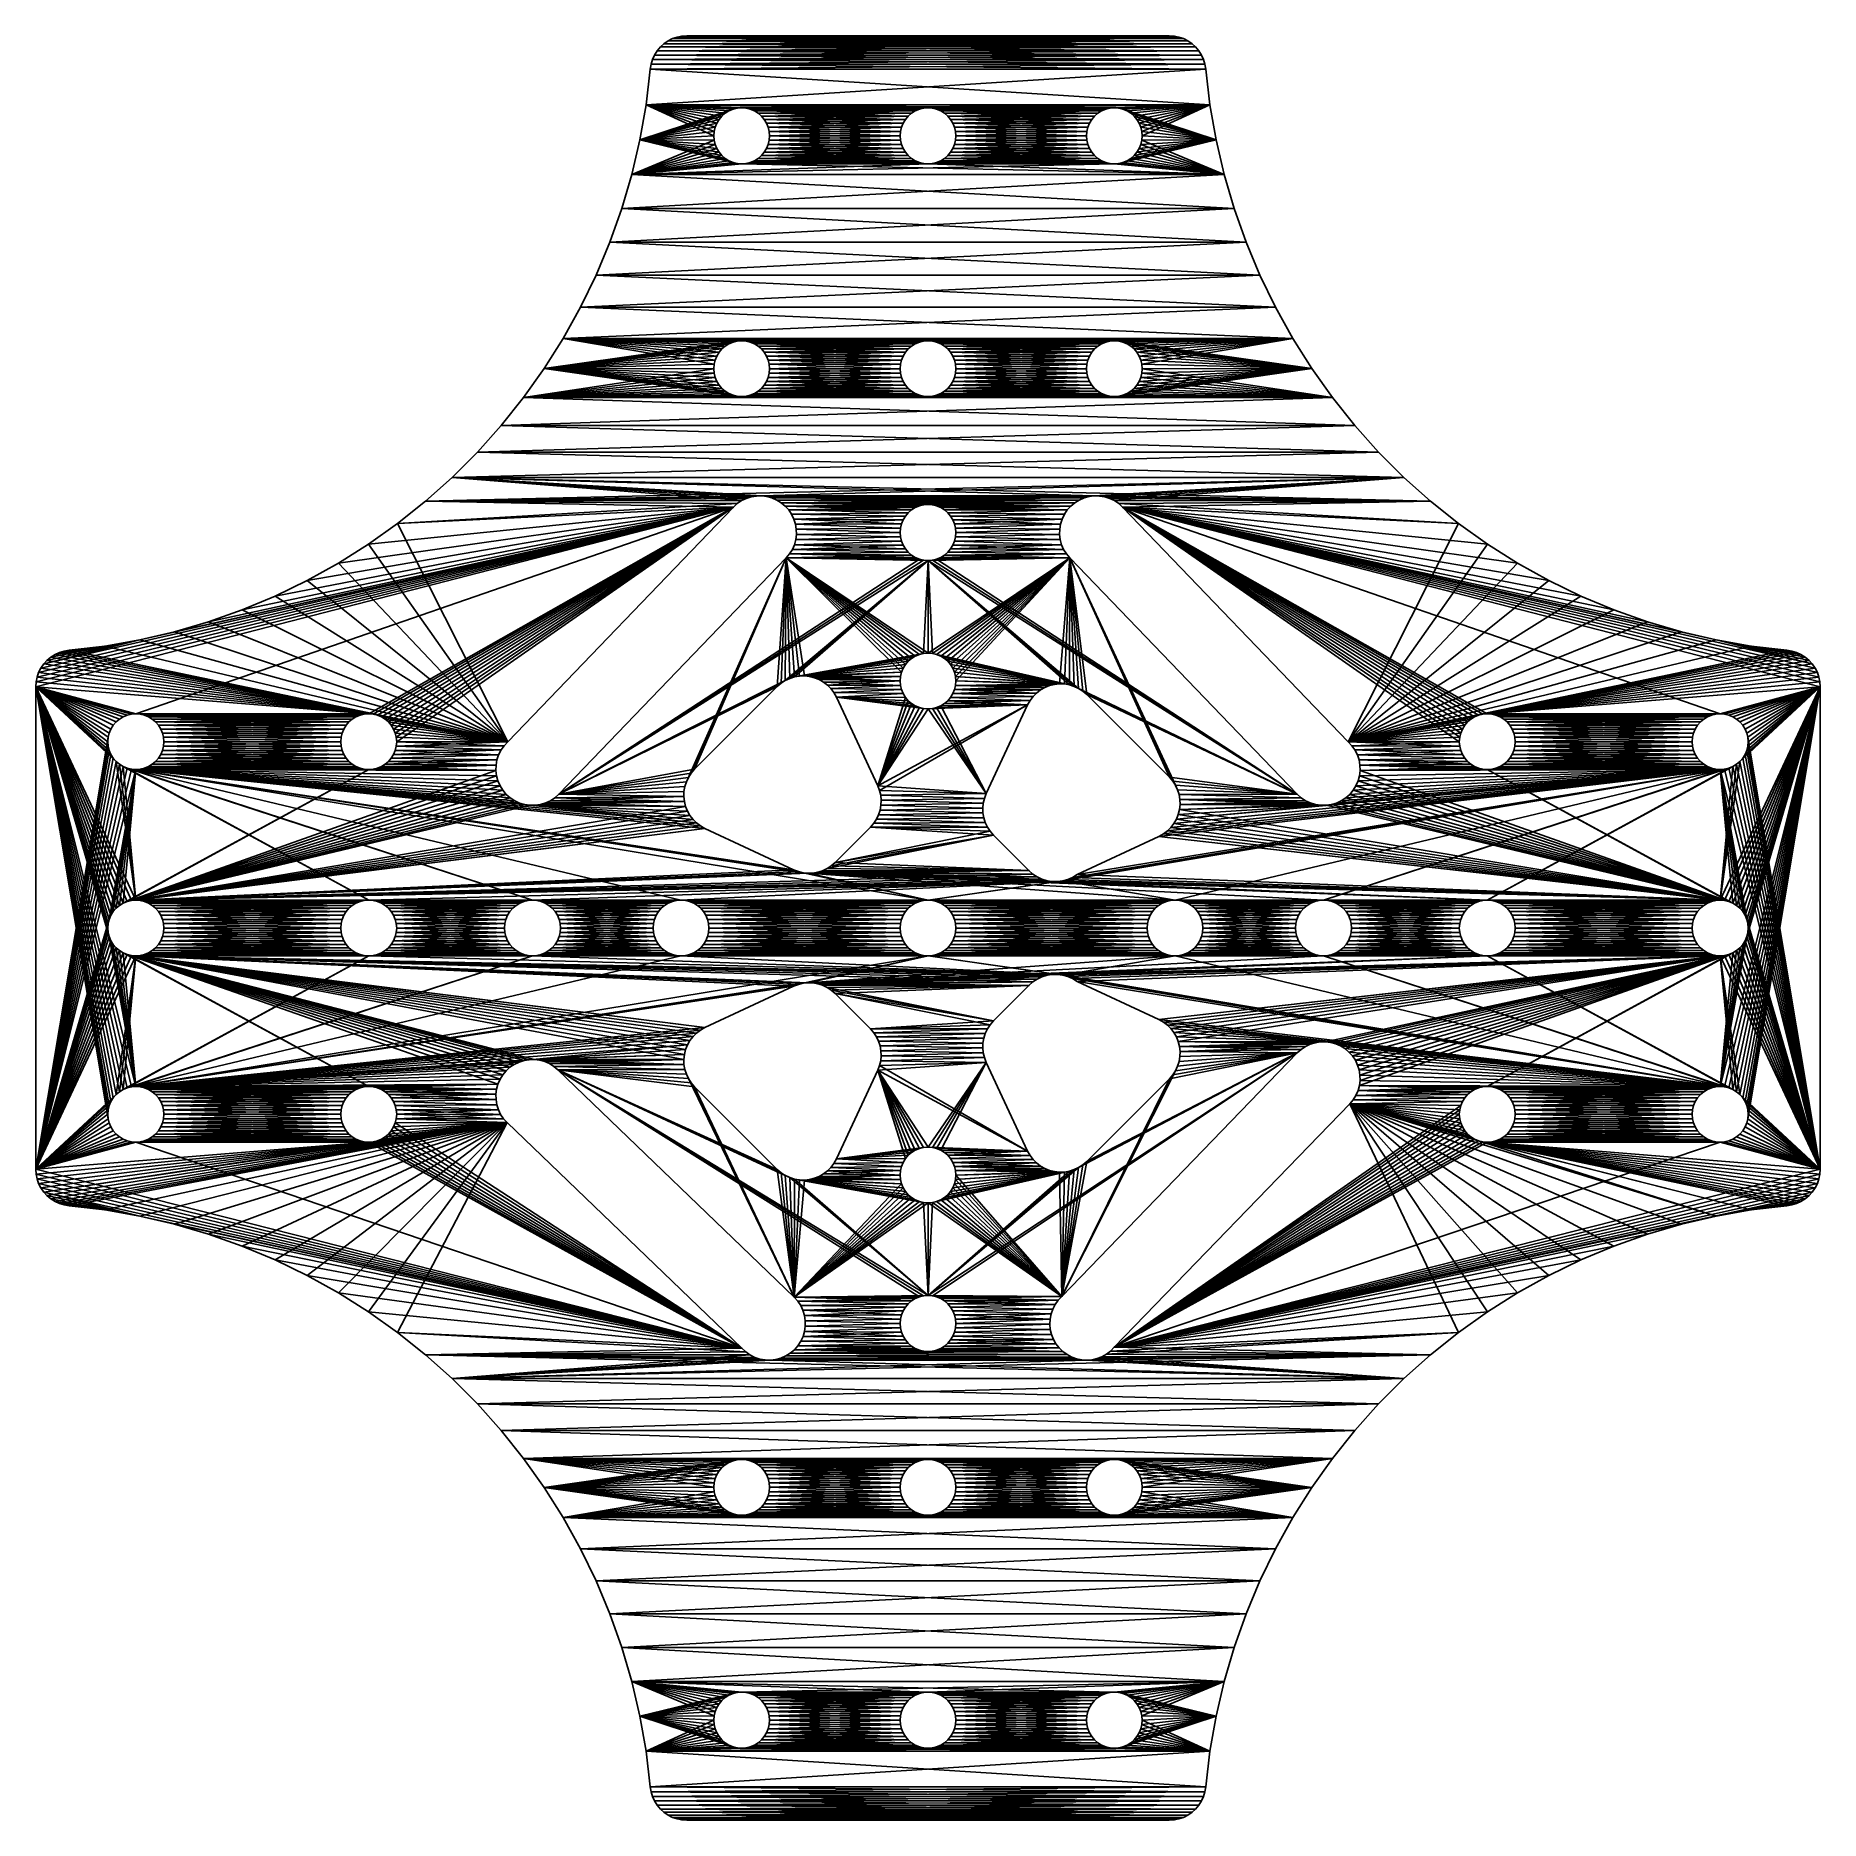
# Model space of a CAD drawing. Header units: millimetres. Extents: x -48.7 to 48.7, y -48.7 to 48.7.
import ezdxf

# ---------------------------------------------------------------- set-up
doc = ezdxf.new("R2010")
doc.units = ezdxf.units.MM
doc.header["$LTSCALE"] = 65.185185
for name, color, linetype in [('1', 7, 'CONTINUOUS'), ('10', 7, 'CONTINUOUS'), ('100', 7, 'CONTINUOUS'), ('101', 7, 'CONTINUOUS'), ('102', 7, 'CONTINUOUS'), ('103', 7, 'CONTINUOUS'), ('104', 7, 'CONTINUOUS'), ('105', 7, 'CONTINUOUS'), ('106', 7, 'CONTINUOUS'), ('107', 7, 'CONTINUOUS'), ('108', 7, 'CONTINUOUS'), ('109', 7, 'CONTINUOUS'), ('11', 7, 'CONTINUOUS'), ('110', 7, 'CONTINUOUS'), ('111', 7, 'CONTINUOUS'), ('112', 7, 'CONTINUOUS'), ('113', 7, 'CONTINUOUS'), ('114', 7, 'CONTINUOUS'), ('115', 7, 'CONTINUOUS'), ('116', 7, 'CONTINUOUS'), ('117', 7, 'CONTINUOUS'), ('118', 7, 'CONTINUOUS'), ('119', 7, 'CONTINUOUS'), ('12', 7, 'CONTINUOUS'), ('120', 7, 'CONTINUOUS'), ('121', 7, 'CONTINUOUS'), ('122', 7, 'CONTINUOUS'), ('123', 7, 'CONTINUOUS'), ('124', 7, 'CONTINUOUS'), ('125', 7, 'CONTINUOUS'), ('126', 7, 'CONTINUOUS'), ('127', 7, 'CONTINUOUS'), ('128', 7, 'CONTINUOUS'), ('129', 7, 'CONTINUOUS'), ('13', 7, 'CONTINUOUS'), ('130', 7, 'CONTINUOUS'), ('131', 7, 'CONTINUOUS'), ('132', 7, 'CONTINUOUS'), ('14', 7, 'CONTINUOUS'), ('15', 7, 'CONTINUOUS'), ('16', 7, 'CONTINUOUS'), ('17', 7, 'CONTINUOUS'), ('18', 7, 'CONTINUOUS'), ('19', 7, 'CONTINUOUS'), ('2', 7, 'CONTINUOUS'), ('20', 7, 'CONTINUOUS'), ('21', 7, 'CONTINUOUS'), ('22', 7, 'CONTINUOUS'), ('23', 7, 'CONTINUOUS'), ('24', 7, 'CONTINUOUS'), ('25', 7, 'CONTINUOUS'), ('26', 7, 'CONTINUOUS'), ('27', 7, 'CONTINUOUS'), ('28', 7, 'CONTINUOUS'), ('29', 7, 'CONTINUOUS'), ('3', 7, 'CONTINUOUS'), ('30', 7, 'CONTINUOUS'), ('31', 7, 'CONTINUOUS'), ('32', 7, 'CONTINUOUS'), ('33', 7, 'CONTINUOUS'), ('34', 7, 'CONTINUOUS'), ('35', 7, 'CONTINUOUS'), ('36', 7, 'CONTINUOUS'), ('37', 7, 'CONTINUOUS'), ('38', 7, 'CONTINUOUS'), ('39', 7, 'CONTINUOUS'), ('4', 7, 'CONTINUOUS'), ('40', 7, 'CONTINUOUS'), ('41', 7, 'CONTINUOUS'), ('42', 7, 'CONTINUOUS'), ('43', 7, 'CONTINUOUS'), ('44', 7, 'CONTINUOUS'), ('45', 7, 'CONTINUOUS'), ('46', 7, 'CONTINUOUS'), ('47', 7, 'CONTINUOUS'), ('48', 7, 'CONTINUOUS'), ('49', 7, 'CONTINUOUS'), ('5', 7, 'CONTINUOUS'), ('50', 7, 'CONTINUOUS'), ('51', 7, 'CONTINUOUS'), ('52', 7, 'CONTINUOUS'), ('53', 7, 'CONTINUOUS'), ('54', 7, 'CONTINUOUS'), ('55', 7, 'CONTINUOUS'), ('56', 7, 'CONTINUOUS'), ('57', 7, 'CONTINUOUS'), ('58', 7, 'CONTINUOUS'), ('59', 7, 'CONTINUOUS'), ('6', 7, 'CONTINUOUS'), ('60', 7, 'CONTINUOUS'), ('61', 7, 'CONTINUOUS'), ('62', 7, 'CONTINUOUS'), ('63', 7, 'CONTINUOUS'), ('64', 7, 'CONTINUOUS'), ('65', 7, 'CONTINUOUS'), ('66', 7, 'CONTINUOUS'), ('67', 7, 'CONTINUOUS'), ('68', 7, 'CONTINUOUS'), ('69', 7, 'CONTINUOUS'), ('7', 7, 'CONTINUOUS'), ('70', 7, 'CONTINUOUS'), ('71', 7, 'CONTINUOUS'), ('72', 7, 'CONTINUOUS'), ('73', 7, 'CONTINUOUS'), ('74', 7, 'CONTINUOUS'), ('75', 7, 'CONTINUOUS'), ('76', 7, 'CONTINUOUS'), ('77', 7, 'CONTINUOUS'), ('78', 7, 'CONTINUOUS'), ('79', 7, 'CONTINUOUS'), ('8', 7, 'CONTINUOUS'), ('80', 7, 'CONTINUOUS'), ('81', 7, 'CONTINUOUS'), ('82', 7, 'CONTINUOUS'), ('83', 7, 'CONTINUOUS'), ('84', 7, 'CONTINUOUS'), ('85', 7, 'CONTINUOUS'), ('86', 7, 'CONTINUOUS'), ('87', 7, 'CONTINUOUS'), ('88', 7, 'CONTINUOUS'), ('89', 7, 'CONTINUOUS'), ('9', 7, 'CONTINUOUS'), ('90', 7, 'CONTINUOUS'), ('91', 7, 'CONTINUOUS'), ('92', 7, 'CONTINUOUS'), ('93', 7, 'CONTINUOUS'), ('94', 7, 'CONTINUOUS'), ('95', 7, 'CONTINUOUS'), ('96', 7, 'CONTINUOUS'), ('97', 7, 'CONTINUOUS'), ('98', 7, 'CONTINUOUS'), ('99', 7, 'CONTINUOUS')]:
    doc.layers.add(name, color=color, linetype=linetype)

msp = doc.modelspace()

# ---------------------------------------------------------------- linework, layer by layer
at = {"layer": '1', "linetype": 'CONTINUOUS'}
for points in [[(-13.151, 48.66), (13.425, 48.64), (-13.425, 48.64), (-13.151, 48.66)], [(13.151, 48.66), (13.425, 48.64), (-13.151, 48.66), (13.151, 48.66)], [(-14.768, 47.835), (14.912, 47.607), (-14.912, 47.607), (-14.768, 47.835)], [(-14.595, 48.044), (14.768, 47.835), (-14.768, 47.835), (-14.595, 48.044)], [(14.768, 47.835), (14.912, 47.607), (-14.768, 47.835), (14.768, 47.835)], [(-14.399, 48.223), (14.595, 48.044), (-14.595, 48.044), (-14.399, 48.223)], [(14.595, 48.044), (14.768, 47.835), (-14.595, 48.044), (14.595, 48.044)], [(-14.176, 48.377), (14.399, 48.223), (-14.399, 48.223), (-14.176, 48.377)], [(14.399, 48.223), (14.595, 48.044), (-14.399, 48.223), (14.399, 48.223)], [(-13.936, 48.5), (14.176, 48.377), (-14.176, 48.377), (-13.936, 48.5)], [(14.176, 48.377), (14.399, 48.223), (-14.176, 48.377), (14.176, 48.377)], [(-13.687, 48.587), (13.936, 48.5), (-13.936, 48.5), (-13.687, 48.587)], [(13.936, 48.5), (14.176, 48.377), (-13.936, 48.5), (13.936, 48.5)], [(-13.425, 48.64), (13.687, 48.587), (-13.687, 48.587), (-13.425, 48.64)], [(13.687, 48.587), (13.936, 48.5), (-13.687, 48.587), (13.687, 48.587)], [(13.425, 48.64), (13.687, 48.587), (-13.425, 48.64), (13.425, 48.64)], [(-15.143, 46.841), (15.375, 44.897), (-15.375, 44.897), (-15.143, 46.841)], [(-15.098, 47.112), (15.143, 46.841), (-15.143, 46.841), (-15.098, 47.112)], [(15.143, 46.841), (15.375, 44.897), (-15.143, 46.841), (15.143, 46.841)], [(-15.021, 47.368), (15.098, 47.112), (-15.098, 47.112), (-15.021, 47.368)], [(15.098, 47.112), (15.143, 46.841), (-15.098, 47.112), (15.098, 47.112)], [(-14.912, 47.607), (15.021, 47.368), (-15.021, 47.368), (-14.912, 47.607)], [(15.021, 47.368), (15.098, 47.112), (-15.021, 47.368), (15.021, 47.368)], [(14.912, 47.607), (15.021, 47.368), (-14.912, 47.607), (14.912, 47.607)], [(-15.375, 44.897), (-11.685, 43.2), (-15.711, 42.983), (-15.375, 44.897)], [(-11.665, 43.442), (-11.685, 43.2), (-15.375, 44.897), (-11.665, 43.442)], [(-11.61, 43.672), (-11.665, 43.442), (-15.375, 44.897), (-11.61, 43.672)], [(-11.519, 43.891), (-11.61, 43.672), (-15.375, 44.897), (-11.519, 43.891)], [(-11.393, 44.097), (-11.519, 43.891), (-15.375, 44.897), (-11.393, 44.097)], [(-11.239, 44.277), (-11.393, 44.097), (-15.375, 44.897), (-11.239, 44.277)], [(-11.055, 44.434), (-11.239, 44.277), (-15.375, 44.897), (-11.055, 44.434)], [(-10.853, 44.558), (-11.055, 44.434), (-15.375, 44.897), (-10.853, 44.558)], [(-10.631, 44.65), (-10.853, 44.558), (-15.375, 44.897), (-10.631, 44.65)], [(-10.399, 44.706), (-10.631, 44.65), (-15.375, 44.897), (-10.399, 44.706)], [(-10.16, 44.724), (-10.399, 44.706), (-15.375, 44.897), (-10.16, 44.724)], [(0, 44.724), (-10.16, 44.724), (-15.375, 44.897), (0, 44.724)], [(10.16, 44.724), (0, 44.724), (-15.375, 44.897), (10.16, 44.724)], [(15.375, 44.897), (10.16, 44.724), (-15.375, 44.897), (15.375, 44.897)], [(10.399, 44.706), (10.16, 44.724), (15.375, 44.897), (10.399, 44.706)], [(10.631, 44.65), (10.399, 44.706), (15.375, 44.897), (10.631, 44.65)], [(15.711, 42.983), (10.631, 44.65), (15.375, 44.897), (15.711, 42.983)], [(-9.921, 44.706), (-10.16, 44.724), (-0.239, 44.706), (-9.921, 44.706)], [(-0.239, 44.706), (-10.16, 44.724), (0, 44.724), (-0.239, 44.706)], [(-9.689, 44.65), (-9.921, 44.706), (-0.471, 44.65), (-9.689, 44.65)], [(-0.471, 44.65), (-9.921, 44.706), (-0.239, 44.706), (-0.471, 44.65)], [(-9.467, 44.558), (-9.689, 44.65), (-0.693, 44.558), (-9.467, 44.558)], [(-0.693, 44.558), (-9.689, 44.65), (-0.471, 44.65), (-0.693, 44.558)], [(-9.265, 44.434), (-9.467, 44.558), (-0.895, 44.434), (-9.265, 44.434)], [(-0.895, 44.434), (-9.467, 44.558), (-0.693, 44.558), (-0.895, 44.434)], [(-9.081, 44.277), (-9.265, 44.434), (-1.079, 44.277), (-9.081, 44.277)], [(-1.079, 44.277), (-9.265, 44.434), (-0.895, 44.434), (-1.079, 44.277)], [(-8.927, 44.097), (-9.081, 44.277), (-1.233, 44.097), (-8.927, 44.097)], [(-1.233, 44.097), (-9.081, 44.277), (-1.079, 44.277), (-1.233, 44.097)], [(-8.801, 43.891), (-8.927, 44.097), (-1.359, 43.891), (-8.801, 43.891)], [(-1.359, 43.891), (-8.927, 44.097), (-1.233, 44.097), (-1.359, 43.891)], [(-8.71, 43.672), (-8.801, 43.891), (-1.45, 43.672), (-8.71, 43.672)], [(-1.45, 43.672), (-8.801, 43.891), (-1.359, 43.891), (-1.45, 43.672)], [(0.239, 44.706), (0, 44.724), (9.921, 44.706), (0.239, 44.706)], [(9.921, 44.706), (0, 44.724), (10.16, 44.724), (9.921, 44.706)], [(0.471, 44.65), (0.239, 44.706), (9.689, 44.65), (0.471, 44.65)], [(9.689, 44.65), (0.239, 44.706), (9.921, 44.706), (9.689, 44.65)], [(0.693, 44.558), (0.471, 44.65), (9.467, 44.558), (0.693, 44.558)], [(9.467, 44.558), (0.471, 44.65), (9.689, 44.65), (9.467, 44.558)], [(0.895, 44.434), (0.693, 44.558), (9.265, 44.434), (0.895, 44.434)], [(9.265, 44.434), (0.693, 44.558), (9.467, 44.558), (9.265, 44.434)], [(1.079, 44.277), (0.895, 44.434), (9.081, 44.277), (1.079, 44.277)], [(9.081, 44.277), (0.895, 44.434), (9.265, 44.434), (9.081, 44.277)], [(1.233, 44.097), (1.079, 44.277), (8.927, 44.097), (1.233, 44.097)], [(8.927, 44.097), (1.079, 44.277), (9.081, 44.277), (8.927, 44.097)], [(1.359, 43.891), (1.233, 44.097), (8.801, 43.891), (1.359, 43.891)], [(8.801, 43.891), (1.233, 44.097), (8.927, 44.097), (8.801, 43.891)], [(1.45, 43.672), (1.359, 43.891), (8.71, 43.672), (1.45, 43.672)], [(8.71, 43.672), (1.359, 43.891), (8.801, 43.891), (8.71, 43.672)], [(10.853, 44.558), (10.631, 44.65), (15.711, 42.983), (10.853, 44.558)], [(11.055, 44.434), (10.853, 44.558), (15.711, 42.983), (11.055, 44.434)], [(11.239, 44.277), (11.055, 44.434), (15.711, 42.983), (11.239, 44.277)], [(11.393, 44.097), (11.239, 44.277), (15.711, 42.983), (11.393, 44.097)], [(11.519, 43.891), (11.393, 44.097), (15.711, 42.983), (11.519, 43.891)], [(11.61, 43.672), (11.519, 43.891), (15.711, 42.983), (11.61, 43.672)], [(-15.711, 42.983), (-10.631, 41.75), (-16.152, 41.096), (-15.711, 42.983)], [(-11.685, 43.2), (-11.665, 42.958), (-15.711, 42.983), (-11.685, 43.2)], [(-10.853, 41.842), (-10.631, 41.75), (-15.711, 42.983), (-10.853, 41.842)], [(-11.055, 41.966), (-10.853, 41.842), (-15.711, 42.983), (-11.055, 41.966)], [(-11.239, 42.123), (-11.055, 41.966), (-15.711, 42.983), (-11.239, 42.123)], [(-11.393, 42.303), (-11.239, 42.123), (-15.711, 42.983), (-11.393, 42.303)], [(-11.519, 42.509), (-11.393, 42.303), (-15.711, 42.983), (-11.519, 42.509)], [(-11.61, 42.728), (-11.519, 42.509), (-15.711, 42.983), (-11.61, 42.728)], [(-11.665, 42.958), (-11.61, 42.728), (-15.711, 42.983), (-11.665, 42.958)], [(-8.655, 43.442), (-8.71, 43.672), (-1.505, 43.442), (-8.655, 43.442)], [(-1.505, 43.442), (-8.71, 43.672), (-1.45, 43.672), (-1.505, 43.442)], [(-8.71, 42.728), (-8.655, 42.958), (-1.45, 42.728), (-8.71, 42.728)], [(-8.635, 43.2), (-8.655, 43.442), (-1.525, 43.2), (-8.635, 43.2)], [(-1.525, 43.2), (-8.655, 43.442), (-1.505, 43.442), (-1.525, 43.2)], [(-8.655, 42.958), (-8.635, 43.2), (-1.505, 42.958), (-8.655, 42.958)], [(-1.45, 42.728), (-8.655, 42.958), (-1.505, 42.958), (-1.45, 42.728)], [(-1.505, 42.958), (-8.635, 43.2), (-1.525, 43.2), (-1.505, 42.958)], [(1.505, 43.442), (1.45, 43.672), (8.655, 43.442), (1.505, 43.442)], [(8.655, 43.442), (1.45, 43.672), (8.71, 43.672), (8.655, 43.442)], [(1.45, 42.728), (1.505, 42.958), (8.71, 42.728), (1.45, 42.728)], [(1.525, 43.2), (1.505, 43.442), (8.635, 43.2), (1.525, 43.2)], [(8.635, 43.2), (1.505, 43.442), (8.655, 43.442), (8.635, 43.2)], [(1.505, 42.958), (1.525, 43.2), (8.655, 42.958), (1.505, 42.958)], [(8.71, 42.728), (1.505, 42.958), (8.655, 42.958), (8.71, 42.728)], [(8.655, 42.958), (1.525, 43.2), (8.635, 43.2), (8.655, 42.958)], [(11.665, 43.442), (11.61, 43.672), (15.711, 42.983), (11.665, 43.442)], [(11.61, 42.728), (11.665, 42.958), (16.152, 41.096), (11.61, 42.728)], [(11.685, 43.2), (11.665, 43.442), (15.711, 42.983), (11.685, 43.2)], [(11.665, 42.958), (11.685, 43.2), (15.711, 42.983), (11.665, 42.958)], [(16.152, 41.096), (11.665, 42.958), (15.711, 42.983), (16.152, 41.096)], [(-9.467, 41.842), (-9.265, 41.966), (-0.693, 41.842), (-9.467, 41.842)], [(-9.265, 41.966), (-9.081, 42.123), (-0.895, 41.966), (-9.265, 41.966)], [(-0.693, 41.842), (-9.265, 41.966), (-0.895, 41.966), (-0.693, 41.842)], [(-9.081, 42.123), (-8.927, 42.303), (-1.079, 42.123), (-9.081, 42.123)], [(-0.895, 41.966), (-9.081, 42.123), (-1.079, 42.123), (-0.895, 41.966)], [(-8.927, 42.303), (-8.801, 42.509), (-1.233, 42.303), (-8.927, 42.303)], [(-1.079, 42.123), (-8.927, 42.303), (-1.233, 42.303), (-1.079, 42.123)], [(-8.801, 42.509), (-8.71, 42.728), (-1.359, 42.509), (-8.801, 42.509)], [(-1.233, 42.303), (-8.801, 42.509), (-1.359, 42.509), (-1.233, 42.303)], [(-1.359, 42.509), (-8.71, 42.728), (-1.45, 42.728), (-1.359, 42.509)], [(0.693, 41.842), (0.895, 41.966), (9.467, 41.842), (0.693, 41.842)], [(0.895, 41.966), (1.079, 42.123), (9.265, 41.966), (0.895, 41.966)], [(9.467, 41.842), (0.895, 41.966), (9.265, 41.966), (9.467, 41.842)], [(1.079, 42.123), (1.233, 42.303), (9.081, 42.123), (1.079, 42.123)], [(9.265, 41.966), (1.079, 42.123), (9.081, 42.123), (9.265, 41.966)], [(1.233, 42.303), (1.359, 42.509), (8.927, 42.303), (1.233, 42.303)], [(9.081, 42.123), (1.233, 42.303), (8.927, 42.303), (9.081, 42.123)], [(1.359, 42.509), (1.45, 42.728), (8.801, 42.509), (1.359, 42.509)], [(8.927, 42.303), (1.359, 42.509), (8.801, 42.509), (8.927, 42.303)], [(8.801, 42.509), (1.45, 42.728), (8.71, 42.728), (8.801, 42.509)], [(10.853, 41.842), (11.055, 41.966), (16.152, 41.096), (10.853, 41.842)], [(11.055, 41.966), (11.239, 42.123), (16.152, 41.096), (11.055, 41.966)], [(11.239, 42.123), (11.393, 42.303), (16.152, 41.096), (11.239, 42.123)], [(11.393, 42.303), (11.519, 42.509), (16.152, 41.096), (11.393, 42.303)], [(11.519, 42.509), (11.61, 42.728), (16.152, 41.096), (11.519, 42.509)], [(-16.152, 41.096), (16.698, 39.233), (-16.698, 39.233), (-16.152, 41.096)], [(-10.631, 41.75), (-10.399, 41.694), (-16.152, 41.096), (-10.631, 41.75)], [(-10.399, 41.694), (-10.16, 41.676), (-16.152, 41.096), (-10.399, 41.694)], [(-10.16, 41.676), (16.152, 41.096), (-16.152, 41.096), (-10.16, 41.676)], [(16.152, 41.096), (16.698, 39.233), (-16.152, 41.096), (16.152, 41.096)], [(-10.16, 41.676), (-9.921, 41.694), (0, 41.676), (-10.16, 41.676)], [(-10.16, 41.676), (0, 41.676), (16.152, 41.096), (-10.16, 41.676)], [(-9.921, 41.694), (-9.689, 41.75), (-0.239, 41.694), (-9.921, 41.694)], [(0, 41.676), (-9.921, 41.694), (-0.239, 41.694), (0, 41.676)], [(-9.689, 41.75), (-9.467, 41.842), (-0.471, 41.75), (-9.689, 41.75)], [(-0.239, 41.694), (-9.689, 41.75), (-0.471, 41.75), (-0.239, 41.694)], [(-0.471, 41.75), (-9.467, 41.842), (-0.693, 41.842), (-0.471, 41.75)], [(0, 41.676), (0.239, 41.694), (10.16, 41.676), (0, 41.676)], [(0, 41.676), (10.16, 41.676), (16.152, 41.096), (0, 41.676)], [(0.239, 41.694), (0.471, 41.75), (9.921, 41.694), (0.239, 41.694)], [(10.16, 41.676), (0.239, 41.694), (9.921, 41.694), (10.16, 41.676)], [(0.471, 41.75), (0.693, 41.842), (9.689, 41.75), (0.471, 41.75)], [(9.921, 41.694), (0.471, 41.75), (9.689, 41.75), (9.921, 41.694)], [(9.689, 41.75), (0.693, 41.842), (9.467, 41.842), (9.689, 41.75)], [(10.16, 41.676), (10.399, 41.694), (16.152, 41.096), (10.16, 41.676)], [(10.399, 41.694), (10.631, 41.75), (16.152, 41.096), (10.399, 41.694)], [(10.631, 41.75), (10.853, 41.842), (16.152, 41.096), (10.631, 41.75)], [(-16.698, 39.233), (17.349, 37.395), (-17.349, 37.395), (-16.698, 39.233)], [(16.698, 39.233), (17.349, 37.395), (-16.698, 39.233), (16.698, 39.233)], [(-17.349, 37.395), (18.1, 35.599), (-18.1, 35.599), (-17.349, 37.395)], [(17.349, 37.395), (18.1, 35.599), (-17.349, 37.395), (17.349, 37.395)], [(-18.1, 35.599), (18.948, 33.853), (-18.948, 33.853), (-18.1, 35.599)], [(18.1, 35.599), (18.948, 33.853), (-18.1, 35.599), (18.1, 35.599)], [(-18.948, 33.853), (19.895, 32.149), (-19.895, 32.149), (-18.948, 33.853)], [(18.948, 33.853), (19.895, 32.149), (-18.948, 33.853), (18.948, 33.853)], [(-19.895, 32.149), (-11.665, 30.742), (-20.934, 30.502), (-19.895, 32.149)], [(-11.61, 30.972), (-11.665, 30.742), (-19.895, 32.149), (-11.61, 30.972)], [(-11.519, 31.191), (-11.61, 30.972), (-19.895, 32.149), (-11.519, 31.191)], [(-11.393, 31.397), (-11.519, 31.191), (-19.895, 32.149), (-11.393, 31.397)], [(-11.239, 31.577), (-11.393, 31.397), (-19.895, 32.149), (-11.239, 31.577)], [(-11.055, 31.734), (-11.239, 31.577), (-19.895, 32.149), (-11.055, 31.734)], [(-10.853, 31.858), (-11.055, 31.734), (-19.895, 32.149), (-10.853, 31.858)], [(-10.631, 31.95), (-10.853, 31.858), (-19.895, 32.149), (-10.631, 31.95)], [(-10.399, 32.006), (-10.631, 31.95), (-19.895, 32.149), (-10.399, 32.006)], [(-10.16, 32.024), (-10.399, 32.006), (-19.895, 32.149), (-10.16, 32.024)], [(0, 32.024), (-10.16, 32.024), (-19.895, 32.149), (0, 32.024)], [(10.16, 32.024), (0, 32.024), (-19.895, 32.149), (10.16, 32.024)], [(19.895, 32.149), (10.16, 32.024), (-19.895, 32.149), (19.895, 32.149)], [(10.399, 32.006), (10.16, 32.024), (19.895, 32.149), (10.399, 32.006)], [(20.934, 30.502), (10.399, 32.006), (19.895, 32.149), (20.934, 30.502)], [(-9.921, 32.006), (-10.16, 32.024), (-0.239, 32.006), (-9.921, 32.006)], [(-0.239, 32.006), (-10.16, 32.024), (0, 32.024), (-0.239, 32.006)], [(-9.689, 31.95), (-9.921, 32.006), (-0.471, 31.95), (-9.689, 31.95)], [(-0.471, 31.95), (-9.921, 32.006), (-0.239, 32.006), (-0.471, 31.95)], [(-9.467, 31.858), (-9.689, 31.95), (-0.693, 31.858), (-9.467, 31.858)], [(-0.693, 31.858), (-9.689, 31.95), (-0.471, 31.95), (-0.693, 31.858)], [(-9.265, 31.734), (-9.467, 31.858), (-0.895, 31.734), (-9.265, 31.734)], [(-0.895, 31.734), (-9.467, 31.858), (-0.693, 31.858), (-0.895, 31.734)], [(-9.081, 31.577), (-9.265, 31.734), (-1.079, 31.577), (-9.081, 31.577)], [(-1.079, 31.577), (-9.265, 31.734), (-0.895, 31.734), (-1.079, 31.577)], [(-8.927, 31.397), (-9.081, 31.577), (-1.233, 31.397), (-8.927, 31.397)], [(-1.233, 31.397), (-9.081, 31.577), (-1.079, 31.577), (-1.233, 31.397)], [(-8.801, 31.191), (-8.927, 31.397), (-1.359, 31.191), (-8.801, 31.191)], [(-1.359, 31.191), (-8.927, 31.397), (-1.233, 31.397), (-1.359, 31.191)], [(-8.71, 30.972), (-8.801, 31.191), (-1.45, 30.972), (-8.71, 30.972)], [(-1.45, 30.972), (-8.801, 31.191), (-1.359, 31.191), (-1.45, 30.972)], [(0.239, 32.006), (0, 32.024), (9.921, 32.006), (0.239, 32.006)], [(9.921, 32.006), (0, 32.024), (10.16, 32.024), (9.921, 32.006)], [(0.471, 31.95), (0.239, 32.006), (9.689, 31.95), (0.471, 31.95)], [(9.689, 31.95), (0.239, 32.006), (9.921, 32.006), (9.689, 31.95)], [(0.693, 31.858), (0.471, 31.95), (9.467, 31.858), (0.693, 31.858)], [(9.467, 31.858), (0.471, 31.95), (9.689, 31.95), (9.467, 31.858)], [(0.895, 31.734), (0.693, 31.858), (9.265, 31.734), (0.895, 31.734)], [(9.265, 31.734), (0.693, 31.858), (9.467, 31.858), (9.265, 31.734)], [(1.079, 31.577), (0.895, 31.734), (9.081, 31.577), (1.079, 31.577)], [(9.081, 31.577), (0.895, 31.734), (9.265, 31.734), (9.081, 31.577)], [(1.233, 31.397), (1.079, 31.577), (8.927, 31.397), (1.233, 31.397)], [(8.927, 31.397), (1.079, 31.577), (9.081, 31.577), (8.927, 31.397)], [(1.359, 31.191), (1.233, 31.397), (8.801, 31.191), (1.359, 31.191)], [(8.801, 31.191), (1.233, 31.397), (8.927, 31.397), (8.801, 31.191)], [(1.45, 30.972), (1.359, 31.191), (8.71, 30.972), (1.45, 30.972)], [(8.71, 30.972), (1.359, 31.191), (8.801, 31.191), (8.71, 30.972)], [(10.631, 31.95), (10.399, 32.006), (20.934, 30.502), (10.631, 31.95)], [(10.853, 31.858), (10.631, 31.95), (20.934, 30.502), (10.853, 31.858)], [(11.055, 31.734), (10.853, 31.858), (20.934, 30.502), (11.055, 31.734)], [(11.239, 31.577), (11.055, 31.734), (20.934, 30.502), (11.239, 31.577)], [(11.393, 31.397), (11.239, 31.577), (20.934, 30.502), (11.393, 31.397)], [(11.519, 31.191), (11.393, 31.397), (20.934, 30.502), (11.519, 31.191)], [(11.61, 30.972), (11.519, 31.191), (20.934, 30.502), (11.61, 30.972)], [(-20.934, 30.502), (-10.399, 28.994), (-22.059, 28.922), (-20.934, 30.502)], [(-11.665, 30.742), (-11.685, 30.5), (-20.934, 30.502), (-11.665, 30.742)], [(-10.631, 29.05), (-10.399, 28.994), (-20.934, 30.502), (-10.631, 29.05)], [(-10.853, 29.142), (-10.631, 29.05), (-20.934, 30.502), (-10.853, 29.142)], [(-11.055, 29.266), (-10.853, 29.142), (-20.934, 30.502), (-11.055, 29.266)], [(-11.239, 29.423), (-11.055, 29.266), (-20.934, 30.502), (-11.239, 29.423)], [(-11.393, 29.603), (-11.239, 29.423), (-20.934, 30.502), (-11.393, 29.603)], [(-11.519, 29.809), (-11.393, 29.603), (-20.934, 30.502), (-11.519, 29.809)], [(-11.61, 30.028), (-11.519, 29.809), (-20.934, 30.502), (-11.61, 30.028)], [(-11.665, 30.258), (-11.61, 30.028), (-20.934, 30.502), (-11.665, 30.258)], [(-11.685, 30.5), (-11.665, 30.258), (-20.934, 30.502), (-11.685, 30.5)], [(-8.655, 30.742), (-8.71, 30.972), (-1.505, 30.742), (-8.655, 30.742)], [(-1.505, 30.742), (-8.71, 30.972), (-1.45, 30.972), (-1.505, 30.742)], [(-8.71, 30.028), (-8.655, 30.258), (-1.45, 30.028), (-8.71, 30.028)], [(-8.635, 30.5), (-8.655, 30.742), (-1.525, 30.5), (-8.635, 30.5)], [(-1.525, 30.5), (-8.655, 30.742), (-1.505, 30.742), (-1.525, 30.5)], [(-8.655, 30.258), (-8.635, 30.5), (-1.505, 30.258), (-8.655, 30.258)], [(-1.45, 30.028), (-8.655, 30.258), (-1.505, 30.258), (-1.45, 30.028)], [(-1.505, 30.258), (-8.635, 30.5), (-1.525, 30.5), (-1.505, 30.258)], [(1.505, 30.742), (1.45, 30.972), (8.655, 30.742), (1.505, 30.742)], [(8.655, 30.742), (1.45, 30.972), (8.71, 30.972), (8.655, 30.742)], [(1.45, 30.028), (1.505, 30.258), (8.71, 30.028), (1.45, 30.028)], [(1.525, 30.5), (1.505, 30.742), (8.635, 30.5), (1.525, 30.5)], [(8.635, 30.5), (1.505, 30.742), (8.655, 30.742), (8.635, 30.5)], [(1.505, 30.258), (1.525, 30.5), (8.655, 30.258), (1.505, 30.258)], [(8.71, 30.028), (1.505, 30.258), (8.655, 30.258), (8.71, 30.028)], [(8.655, 30.258), (1.525, 30.5), (8.635, 30.5), (8.655, 30.258)], [(11.665, 30.742), (11.61, 30.972), (20.934, 30.502), (11.665, 30.742)], [(11.61, 30.028), (11.665, 30.258), (22.059, 28.922), (11.61, 30.028)], [(11.685, 30.5), (11.665, 30.742), (20.934, 30.502), (11.685, 30.5)], [(11.665, 30.258), (11.685, 30.5), (22.059, 28.922), (11.665, 30.258)], [(22.059, 28.922), (11.685, 30.5), (20.934, 30.502), (22.059, 28.922)], [(-9.467, 29.142), (-9.265, 29.266), (-0.693, 29.142), (-9.467, 29.142)], [(-9.265, 29.266), (-9.081, 29.423), (-0.895, 29.266), (-9.265, 29.266)], [(-0.693, 29.142), (-9.265, 29.266), (-0.895, 29.266), (-0.693, 29.142)], [(-9.081, 29.423), (-8.927, 29.603), (-1.079, 29.423), (-9.081, 29.423)], [(-0.895, 29.266), (-9.081, 29.423), (-1.079, 29.423), (-0.895, 29.266)], [(-8.927, 29.603), (-8.801, 29.809), (-1.233, 29.603), (-8.927, 29.603)], [(-1.079, 29.423), (-8.927, 29.603), (-1.233, 29.603), (-1.079, 29.423)], [(-8.801, 29.809), (-8.71, 30.028), (-1.359, 29.809), (-8.801, 29.809)], [(-1.233, 29.603), (-8.801, 29.809), (-1.359, 29.809), (-1.233, 29.603)], [(-1.359, 29.809), (-8.71, 30.028), (-1.45, 30.028), (-1.359, 29.809)], [(0.693, 29.142), (0.895, 29.266), (9.467, 29.142), (0.693, 29.142)], [(0.895, 29.266), (1.079, 29.423), (9.265, 29.266), (0.895, 29.266)], [(9.467, 29.142), (0.895, 29.266), (9.265, 29.266), (9.467, 29.142)], [(1.079, 29.423), (1.233, 29.603), (9.081, 29.423), (1.079, 29.423)], [(9.265, 29.266), (1.079, 29.423), (9.081, 29.423), (9.265, 29.266)], [(1.233, 29.603), (1.359, 29.809), (8.927, 29.603), (1.233, 29.603)], [(9.081, 29.423), (1.233, 29.603), (8.927, 29.603), (9.081, 29.423)], [(1.359, 29.809), (1.45, 30.028), (8.801, 29.809), (1.359, 29.809)], [(8.927, 29.603), (1.359, 29.809), (8.801, 29.809), (8.927, 29.603)], [(8.801, 29.809), (1.45, 30.028), (8.71, 30.028), (8.801, 29.809)], [(10.853, 29.142), (11.055, 29.266), (22.059, 28.922), (10.853, 29.142)], [(11.055, 29.266), (11.239, 29.423), (22.059, 28.922), (11.055, 29.266)], [(11.239, 29.423), (11.393, 29.603), (22.059, 28.922), (11.239, 29.423)], [(11.393, 29.603), (11.519, 29.809), (22.059, 28.922), (11.393, 29.603)], [(11.519, 29.809), (11.61, 30.028), (22.059, 28.922), (11.519, 29.809)], [(-22.059, 28.922), (23.276, 27.399), (-23.276, 27.399), (-22.059, 28.922)], [(-10.399, 28.994), (-10.16, 28.976), (-22.059, 28.922), (-10.399, 28.994)], [(-10.16, 28.976), (22.059, 28.922), (-22.059, 28.922), (-10.16, 28.976)], [(22.059, 28.922), (23.276, 27.399), (-22.059, 28.922), (22.059, 28.922)], [(-10.16, 28.976), (-9.921, 28.994), (0, 28.976), (-10.16, 28.976)], [(-10.16, 28.976), (0, 28.976), (22.059, 28.922), (-10.16, 28.976)], [(-9.921, 28.994), (-9.689, 29.05), (-0.239, 28.994), (-9.921, 28.994)], [(0, 28.976), (-9.921, 28.994), (-0.239, 28.994), (0, 28.976)], [(-9.689, 29.05), (-9.467, 29.142), (-0.471, 29.05), (-9.689, 29.05)], [(-0.239, 28.994), (-9.689, 29.05), (-0.471, 29.05), (-0.239, 28.994)], [(-0.471, 29.05), (-9.467, 29.142), (-0.693, 29.142), (-0.471, 29.05)], [(0, 28.976), (0.239, 28.994), (10.16, 28.976), (0, 28.976)], [(0, 28.976), (10.16, 28.976), (22.059, 28.922), (0, 28.976)], [(0.239, 28.994), (0.471, 29.05), (9.921, 28.994), (0.239, 28.994)], [(10.16, 28.976), (0.239, 28.994), (9.921, 28.994), (10.16, 28.976)], [(0.471, 29.05), (0.693, 29.142), (9.689, 29.05), (0.471, 29.05)], [(9.921, 28.994), (0.471, 29.05), (9.689, 29.05), (9.921, 28.994)], [(9.689, 29.05), (0.693, 29.142), (9.467, 29.142), (9.689, 29.05)], [(10.16, 28.976), (10.399, 28.994), (22.059, 28.922), (10.16, 28.976)], [(10.399, 28.994), (10.631, 29.05), (22.059, 28.922), (10.399, 28.994)], [(10.631, 29.05), (10.853, 29.142), (22.059, 28.922), (10.631, 29.05)], [(-23.276, 27.399), (24.575, 25.947), (-24.575, 25.947), (-23.276, 27.399)], [(23.276, 27.399), (24.575, 25.947), (-23.276, 27.399), (23.276, 27.399)], [(-24.575, 25.947), (25.947, 24.575), (-25.947, 24.575), (-24.575, 25.947)], [(24.575, 25.947), (25.947, 24.575), (-24.575, 25.947), (24.575, 25.947)], [(-27.399, 23.276), (-25.947, 24.575), (-10.163, 23.304), (-27.399, 23.276)], [(25.947, 24.575), (27.399, 23.276), (-25.947, 24.575), (25.947, 24.575)], [(-25.947, 24.575), (27.399, 23.276), (9.069, 23.563), (-25.947, 24.575)], [(-10.163, 23.304), (-25.947, 24.575), (-9.909, 23.426), (-10.163, 23.304)], [(-9.909, 23.426), (-25.947, 24.575), (-9.635, 23.512), (-9.909, 23.426)], [(-9.635, 23.512), (-25.947, 24.575), (-9.355, 23.558), (-9.635, 23.512)], [(-9.355, 23.558), (-25.947, 24.575), (-9.069, 23.563), (-9.355, 23.558)], [(-9.069, 23.563), (-25.947, 24.575), (9.069, 23.563), (-9.069, 23.563)], [(-8.785, 23.529), (-9.069, 23.563), (8.785, 23.529), (-8.785, 23.529)], [(8.785, 23.529), (-9.069, 23.563), (9.069, 23.563), (8.785, 23.529)], [(-8.512, 23.454), (-8.785, 23.529), (8.512, 23.454), (-8.512, 23.454)], [(8.512, 23.454), (-8.785, 23.529), (8.785, 23.529), (8.512, 23.454)], [(-8.248, 23.34), (-8.512, 23.454), (8.248, 23.34), (-8.248, 23.34)], [(8.248, 23.34), (-8.512, 23.454), (8.512, 23.454), (8.248, 23.34)], [(9.069, 23.563), (27.399, 23.276), (9.355, 23.558), (9.069, 23.563)], [(9.355, 23.558), (27.399, 23.276), (9.635, 23.512), (9.355, 23.558)], [(9.635, 23.512), (27.399, 23.276), (9.909, 23.426), (9.635, 23.512)], [(9.909, 23.426), (27.399, 23.276), (10.163, 23.304), (9.909, 23.426)], [(-28.922, 22.059), (-27.399, 23.276), (-10.614, 22.953), (-28.922, 22.059)], [(-22.917, 10.16), (-28.922, 22.059), (-10.614, 22.953), (-22.917, 10.16)], [(-10.398, 23.147), (-27.399, 23.276), (-10.163, 23.304), (-10.398, 23.147)], [(-10.614, 22.953), (-27.399, 23.276), (-10.398, 23.147), (-10.614, 22.953)], [(-8.007, 23.191), (-8.248, 23.34), (8.007, 23.191), (-8.007, 23.191)], [(8.007, 23.191), (-8.248, 23.34), (8.248, 23.34), (8.007, 23.191)], [(-0.239, 23.073), (-0.471, 23.017), (-8.007, 23.191), (-0.239, 23.073)], [(-8.007, 23.191), (-0.471, 23.017), (-7.787, 23.008), (-8.007, 23.191)], [(0, 23.091), (-0.239, 23.073), (-8.007, 23.191), (0, 23.091)], [(0, 23.091), (-8.007, 23.191), (7.787, 23.008), (0, 23.091)], [(7.787, 23.008), (-8.007, 23.191), (8.007, 23.191), (7.787, 23.008)], [(-0.471, 23.017), (-0.693, 22.925), (-7.787, 23.008), (-0.471, 23.017)], [(-0.693, 22.925), (-0.895, 22.801), (-7.787, 23.008), (-0.693, 22.925)], [(-7.787, 23.008), (-0.895, 22.801), (-7.595, 22.796), (-7.787, 23.008)], [(-0.895, 22.801), (-1.079, 22.644), (-7.595, 22.796), (-0.895, 22.801)], [(-7.595, 22.796), (-1.079, 22.644), (-7.437, 22.56), (-7.595, 22.796)], [(-1.079, 22.644), (-1.233, 22.464), (-7.437, 22.56), (-1.079, 22.644)], [(-7.437, 22.56), (-1.233, 22.464), (-7.313, 22.301), (-7.437, 22.56)], [(-1.233, 22.464), (-1.359, 22.258), (-7.313, 22.301), (-1.233, 22.464)], [(0.239, 23.073), (0, 23.091), (7.787, 23.008), (0.239, 23.073)], [(0.471, 23.017), (0.239, 23.073), (7.787, 23.008), (0.471, 23.017)], [(0.693, 22.925), (0.471, 23.017), (7.787, 23.008), (0.693, 22.925)], [(7.595, 22.796), (0.693, 22.925), (7.787, 23.008), (7.595, 22.796)], [(0.895, 22.801), (0.693, 22.925), (7.595, 22.796), (0.895, 22.801)], [(1.079, 22.644), (0.895, 22.801), (7.595, 22.796), (1.079, 22.644)], [(7.437, 22.56), (1.079, 22.644), (7.595, 22.796), (7.437, 22.56)], [(1.233, 22.464), (1.079, 22.644), (7.437, 22.56), (1.233, 22.464)], [(7.313, 22.301), (1.233, 22.464), (7.437, 22.56), (7.313, 22.301)], [(1.359, 22.258), (1.233, 22.464), (7.313, 22.301), (1.359, 22.258)], [(10.163, 23.304), (27.399, 23.276), (10.398, 23.147), (10.163, 23.304)], [(27.399, 23.276), (28.922, 22.059), (10.398, 23.147), (27.399, 23.276)], [(10.398, 23.147), (28.922, 22.059), (10.614, 22.953), (10.398, 23.147)], [(28.995, 10.402), (28.975, 10.16), (10.614, 22.953), (28.995, 10.402)], [(10.614, 22.953), (28.975, 10.16), (22.917, 10.16), (10.614, 22.953)], [(29.05, 10.632), (28.995, 10.402), (10.614, 22.953), (29.05, 10.632)], [(29.141, 10.851), (29.05, 10.632), (10.614, 22.953), (29.141, 10.851)], [(29.267, 11.057), (29.141, 10.851), (10.614, 22.953), (29.267, 11.057)], [(29.421, 11.237), (29.267, 11.057), (10.614, 22.953), (29.421, 11.237)], [(29.605, 11.394), (29.421, 11.237), (10.614, 22.953), (29.605, 11.394)], [(29.807, 11.518), (29.605, 11.394), (10.614, 22.953), (29.807, 11.518)], [(30.029, 11.61), (29.807, 11.518), (10.614, 22.953), (30.029, 11.61)], [(30.261, 11.666), (30.029, 11.61), (10.614, 22.953), (30.261, 11.666)], [(30.5, 11.684), (30.261, 11.666), (10.614, 22.953), (30.5, 11.684)], [(43.2, 11.684), (30.5, 11.684), (10.614, 22.953), (43.2, 11.684)], [(48.66, 13.151), (43.2, 11.684), (10.614, 22.953), (48.66, 13.151)], [(48.64, 13.425), (48.66, 13.151), (10.614, 22.953), (48.64, 13.425)], [(48.587, 13.687), (48.64, 13.425), (10.614, 22.953), (48.587, 13.687)], [(48.5, 13.936), (48.587, 13.687), (10.614, 22.953), (48.5, 13.936)], [(48.377, 14.176), (48.5, 13.936), (10.614, 22.953), (48.377, 14.176)], [(48.223, 14.399), (48.377, 14.176), (10.614, 22.953), (48.223, 14.399)], [(42.983, 15.711), (48.223, 14.399), (10.614, 22.953), (42.983, 15.711)], [(41.096, 16.152), (42.983, 15.711), (10.614, 22.953), (41.096, 16.152)], [(39.233, 16.698), (41.096, 16.152), (10.614, 22.953), (39.233, 16.698)], [(37.395, 17.349), (39.233, 16.698), (10.614, 22.953), (37.395, 17.349)], [(35.599, 18.1), (37.395, 17.349), (10.614, 22.953), (35.599, 18.1)], [(33.853, 18.948), (35.599, 18.1), (10.614, 22.953), (33.853, 18.948)], [(32.149, 19.895), (33.853, 18.948), (10.614, 22.953), (32.149, 19.895)], [(30.502, 20.934), (32.149, 19.895), (10.614, 22.953), (30.502, 20.934)], [(28.922, 22.059), (30.502, 20.934), (10.614, 22.953), (28.922, 22.059)], [(-30.502, 20.934), (-28.922, 22.059), (-22.917, 10.16), (-30.502, 20.934)], [(-1.359, 22.258), (-1.45, 22.039), (-7.313, 22.301), (-1.359, 22.258)], [(-7.313, 22.301), (-1.45, 22.039), (-7.228, 22.031), (-7.313, 22.301)], [(-1.45, 22.039), (-1.505, 21.809), (-7.228, 22.031), (-1.45, 22.039)], [(-7.228, 22.031), (-1.505, 21.809), (-7.182, 21.748), (-7.228, 22.031)], [(-7.175, 21.463), (-1.505, 21.324), (-7.211, 21.181), (-7.175, 21.463)], [(-1.505, 21.809), (-1.525, 21.567), (-7.182, 21.748), (-1.505, 21.809)], [(-7.182, 21.748), (-1.525, 21.567), (-7.175, 21.463), (-7.182, 21.748)], [(-1.525, 21.567), (-1.505, 21.324), (-7.175, 21.463), (-1.525, 21.567)], [(7.228, 22.031), (1.359, 22.258), (7.313, 22.301), (7.228, 22.031)], [(1.45, 22.039), (1.359, 22.258), (7.228, 22.031), (1.45, 22.039)], [(1.505, 21.809), (1.45, 22.039), (7.228, 22.031), (1.505, 21.809)], [(7.182, 21.748), (1.505, 21.809), (7.228, 22.031), (7.182, 21.748)], [(1.525, 21.567), (1.505, 21.809), (7.182, 21.748), (1.525, 21.567)], [(1.505, 21.324), (1.525, 21.567), (7.175, 21.463), (1.505, 21.324)], [(7.211, 21.181), (1.505, 21.324), (7.175, 21.463), (7.211, 21.181)], [(7.175, 21.463), (1.525, 21.567), (7.182, 21.748), (7.175, 21.463)], [(-32.149, 19.895), (-30.502, 20.934), (-22.917, 10.16), (-32.149, 19.895)], [(-7.398, 20.645), (-1.079, 20.489), (-7.546, 20.405), (-7.398, 20.645)], [(-1.079, 20.489), (-0.895, 20.333), (-7.546, 20.405), (-1.079, 20.489)], [(-7.286, 20.903), (-1.233, 20.67), (-7.398, 20.645), (-7.286, 20.903)], [(-1.233, 20.67), (-1.079, 20.489), (-7.398, 20.645), (-1.233, 20.67)], [(-7.211, 21.181), (-1.45, 21.095), (-7.286, 20.903), (-7.211, 21.181)], [(-1.45, 21.095), (-1.359, 20.875), (-7.286, 20.903), (-1.45, 21.095)], [(-1.359, 20.875), (-1.233, 20.67), (-7.286, 20.903), (-1.359, 20.875)], [(-1.505, 21.324), (-1.45, 21.095), (-7.211, 21.181), (-1.505, 21.324)], [(0.895, 20.333), (1.079, 20.489), (7.546, 20.405), (0.895, 20.333)], [(1.079, 20.489), (1.233, 20.67), (7.398, 20.645), (1.079, 20.489)], [(7.546, 20.405), (1.079, 20.489), (7.398, 20.645), (7.546, 20.405)], [(1.233, 20.67), (1.359, 20.875), (7.398, 20.645), (1.233, 20.67)], [(1.359, 20.875), (1.45, 21.095), (7.286, 20.903), (1.359, 20.875)], [(7.398, 20.645), (1.359, 20.875), (7.286, 20.903), (7.398, 20.645)], [(1.45, 21.095), (1.505, 21.324), (7.211, 21.181), (1.45, 21.095)], [(7.286, 20.903), (1.45, 21.095), (7.211, 21.181), (7.286, 20.903)], [(-33.853, 18.948), (-32.149, 19.895), (-22.917, 10.16), (-33.853, 18.948)], [(-7.731, 20.18), (-13.177, 7.97), (-20.125, 7.298), (-7.731, 20.18)], [(-13.063, 8.212), (-13.177, 7.97), (-7.731, 20.18), (-13.063, 8.212)], [(-12.914, 8.44), (-13.063, 8.212), (-7.731, 20.18), (-12.914, 8.44)], [(-12.73, 8.653), (-12.914, 8.44), (-7.731, 20.18), (-12.73, 8.653)], [(-8.221, 13.162), (-12.73, 8.653), (-7.731, 20.18), (-8.221, 13.162)], [(-8.008, 13.345), (-8.221, 13.162), (-7.731, 20.18), (-8.008, 13.345)], [(-7.781, 13.494), (-8.008, 13.345), (-7.731, 20.18), (-7.781, 13.494)], [(-7.539, 13.609), (-7.781, 13.494), (-7.731, 20.18), (-7.539, 13.609)], [(-7.546, 20.405), (-0.693, 20.209), (-7.731, 20.18), (-7.546, 20.405)], [(-0.693, 20.209), (-0.471, 20.117), (-7.731, 20.18), (-0.693, 20.209)], [(-0.239, 20.061), (0, 20.042), (-7.731, 20.18), (-0.239, 20.061)], [(0, 20.042), (0, 14.995), (-7.731, 20.18), (0, 20.042)], [(-0.471, 20.117), (-0.239, 20.061), (-7.731, 20.18), (-0.471, 20.117)], [(-1.359, 14.162), (-1.45, 13.943), (-7.731, 20.18), (-1.359, 14.162)], [(-1.45, 13.943), (-6.734, 13.746), (-7.731, 20.18), (-1.45, 13.943)], [(-1.233, 14.367), (-1.359, 14.162), (-7.731, 20.18), (-1.233, 14.367)], [(-1.079, 14.548), (-1.233, 14.367), (-7.731, 20.18), (-1.079, 14.548)], [(-0.895, 14.704), (-1.079, 14.548), (-7.731, 20.18), (-0.895, 14.704)], [(-0.693, 14.829), (-0.895, 14.704), (-7.731, 20.18), (-0.693, 14.829)], [(-0.471, 14.92), (-0.693, 14.829), (-7.731, 20.18), (-0.471, 14.92)], [(-0.239, 14.977), (-0.471, 14.92), (-7.731, 20.18), (-0.239, 14.977)], [(0, 14.995), (-0.239, 14.977), (-7.731, 20.18), (0, 14.995)], [(-7.277, 13.691), (-7.539, 13.609), (-7.731, 20.18), (-7.277, 13.691)], [(-7.004, 13.737), (-7.277, 13.691), (-7.731, 20.18), (-7.004, 13.737)], [(-6.734, 13.746), (-7.004, 13.737), (-7.731, 20.18), (-6.734, 13.746)], [(-0.895, 20.333), (-0.693, 20.209), (-7.546, 20.405), (-0.895, 20.333)], [(0, 20.042), (0.239, 20.061), (20.125, 7.298), (0, 20.042)], [(0, 14.995), (0, 20.042), (0.239, 14.977), (0, 14.995)], [(0.239, 14.977), (0, 20.042), (7.708, 13.259), (0.239, 14.977)], [(7.708, 13.259), (0, 20.042), (7.97, 13.177), (7.708, 13.259)], [(7.97, 13.177), (0, 20.042), (8.212, 13.063), (7.97, 13.177)], [(8.212, 13.063), (0, 20.042), (20.125, 7.298), (8.212, 13.063)], [(0.239, 20.061), (0.471, 20.117), (20.125, 7.298), (0.239, 20.061)], [(0.471, 20.117), (0.693, 20.209), (7.731, 20.18), (0.471, 20.117)], [(20.125, 7.298), (0.471, 20.117), (7.731, 20.18), (20.125, 7.298)], [(0.693, 20.209), (0.895, 20.333), (7.731, 20.18), (0.693, 20.209)], [(7.731, 20.18), (0.895, 20.333), (7.546, 20.405), (7.731, 20.18)], [(-35.599, 18.1), (-33.853, 18.948), (-22.917, 10.16), (-35.599, 18.1)], [(-37.395, 17.349), (-35.599, 18.1), (-22.917, 10.16), (-37.395, 17.349)], [(-41.096, 16.152), (-39.233, 16.698), (-22.917, 10.16), (-41.096, 16.152)], [(-39.233, 16.698), (-37.395, 17.349), (-22.917, 10.16), (-39.233, 16.698)], [(-44.897, 15.375), (-42.983, 15.711), (-22.917, 10.16), (-44.897, 15.375)], [(-42.983, 15.711), (-41.096, 16.152), (-22.917, 10.16), (-42.983, 15.711)], [(48.044, 14.595), (48.223, 14.399), (42.983, 15.711), (48.044, 14.595)], [(47.835, 14.768), (48.044, 14.595), (42.983, 15.711), (47.835, 14.768)], [(44.897, 15.375), (47.835, 14.768), (42.983, 15.711), (44.897, 15.375)], [(-47.835, 14.768), (-30.261, 11.666), (-48.044, 14.595), (-47.835, 14.768)], [(-47.607, 14.912), (-30.261, 11.666), (-47.835, 14.768), (-47.607, 14.912)], [(-47.368, 15.021), (-30.261, 11.666), (-47.607, 14.912), (-47.368, 15.021)], [(-47.112, 15.098), (-30.261, 11.666), (-47.368, 15.021), (-47.112, 15.098)], [(-46.841, 15.143), (-30.261, 11.666), (-47.112, 15.098), (-46.841, 15.143)], [(-46.841, 15.143), (-44.897, 15.375), (-22.917, 10.16), (-46.841, 15.143)], [(-30.261, 11.666), (-46.841, 15.143), (-22.917, 10.16), (-30.261, 11.666)], [(0.471, 14.92), (0.239, 14.977), (7.708, 13.259), (0.471, 14.92)], [(0.693, 14.829), (0.471, 14.92), (7.708, 13.259), (0.693, 14.829)], [(0.895, 14.704), (0.693, 14.829), (7.708, 13.259), (0.895, 14.704)], [(1.079, 14.548), (0.895, 14.704), (7.708, 13.259), (1.079, 14.548)], [(47.607, 14.912), (47.835, 14.768), (44.897, 15.375), (47.607, 14.912)], [(47.368, 15.021), (47.607, 14.912), (44.897, 15.375), (47.368, 15.021)], [(47.112, 15.098), (47.368, 15.021), (44.897, 15.375), (47.112, 15.098)], [(46.841, 15.143), (47.112, 15.098), (44.897, 15.375), (46.841, 15.143)], [(-48.587, 13.687), (-30.261, 11.666), (-48.64, 13.425), (-48.587, 13.687)], [(-48.5, 13.936), (-30.261, 11.666), (-48.587, 13.687), (-48.5, 13.936)], [(-48.377, 14.176), (-30.261, 11.666), (-48.5, 13.936), (-48.377, 14.176)], [(-48.223, 14.399), (-30.261, 11.666), (-48.377, 14.176), (-48.223, 14.399)], [(-48.044, 14.595), (-30.261, 11.666), (-48.223, 14.399), (-48.044, 14.595)], [(-1.45, 13.943), (-1.505, 13.713), (-6.734, 13.746), (-1.45, 13.943)], [(-6.734, 13.746), (-1.505, 13.713), (-6.46, 13.716), (-6.734, 13.746)], [(-6.46, 13.716), (-1.505, 13.713), (-6.192, 13.65), (-6.46, 13.716)], [(-1.505, 13.713), (-1.525, 13.47), (-6.192, 13.65), (-1.505, 13.713)], [(-6.192, 13.65), (-1.525, 13.47), (-5.941, 13.55), (-6.192, 13.65)], [(1.233, 14.367), (1.079, 14.548), (7.436, 13.306), (1.233, 14.367)], [(7.436, 13.306), (1.079, 14.548), (7.708, 13.259), (7.436, 13.306)], [(1.359, 14.162), (1.233, 14.367), (7.436, 13.306), (1.359, 14.162)], [(1.45, 13.943), (1.359, 14.162), (7.436, 13.306), (1.45, 13.943)], [(1.505, 13.713), (1.45, 13.943), (7.436, 13.306), (1.505, 13.713)], [(1.525, 13.47), (1.505, 13.713), (7.165, 13.315), (1.525, 13.47)], [(7.165, 13.315), (1.505, 13.713), (7.436, 13.306), (7.165, 13.315)], [(-30.261, 11.666), (-48.66, 13.151), (-48.64, 13.425), (-30.261, 11.666)], [(-30.261, 11.666), (-30.5, 11.684), (-48.66, 13.151), (-30.261, 11.666)], [(-30.5, 11.684), (-43.2, 11.684), (-48.66, 13.151), (-30.5, 11.684)], [(-44.433, 9.263), (-44.279, 9.083), (-48.66, 13.151), (-44.433, 9.263)], [(-44.279, 9.083), (-43.2, 1.524), (-48.66, 13.151), (-44.279, 9.083)], [(-44.559, 9.469), (-44.433, 9.263), (-48.66, 13.151), (-44.559, 9.469)], [(-44.65, 9.688), (-44.559, 9.469), (-48.66, 13.151), (-44.65, 9.688)], [(-44.705, 9.918), (-44.65, 9.688), (-48.66, 13.151), (-44.705, 9.918)], [(-44.725, 10.16), (-44.705, 9.918), (-48.66, 13.151), (-44.725, 10.16)], [(-44.705, 10.402), (-44.725, 10.16), (-48.66, 13.151), (-44.705, 10.402)], [(-44.65, 10.632), (-44.705, 10.402), (-48.66, 13.151), (-44.65, 10.632)], [(-44.559, 10.851), (-44.65, 10.632), (-48.66, 13.151), (-44.559, 10.851)], [(-44.433, 11.057), (-44.559, 10.851), (-48.66, 13.151), (-44.433, 11.057)], [(-44.279, 11.237), (-44.433, 11.057), (-48.66, 13.151), (-44.279, 11.237)], [(-44.095, 11.394), (-44.279, 11.237), (-48.66, 13.151), (-44.095, 11.394)], [(-43.893, 11.518), (-44.095, 11.394), (-48.66, 13.151), (-43.893, 11.518)], [(-43.671, 11.61), (-43.893, 11.518), (-48.66, 13.151), (-43.671, 11.61)], [(-43.439, 11.666), (-43.671, 11.61), (-48.66, 13.151), (-43.439, 11.666)], [(-43.2, 11.684), (-43.439, 11.666), (-48.66, 13.151), (-43.2, 11.684)], [(-44.705, -0.242), (-44.65, -0.472), (-48.66, 13.151), (-44.705, -0.242)], [(-44.65, -0.472), (-43.2, -8.636), (-48.66, 13.151), (-44.65, -0.472)], [(-44.725, 0), (-44.705, -0.242), (-48.66, 13.151), (-44.725, 0)], [(-44.705, 0.242), (-44.725, 0), (-48.66, 13.151), (-44.705, 0.242)], [(-44.65, 0.472), (-44.705, 0.242), (-48.66, 13.151), (-44.65, 0.472)], [(-44.559, 0.691), (-44.65, 0.472), (-48.66, 13.151), (-44.559, 0.691)], [(-44.433, 0.897), (-44.559, 0.691), (-48.66, 13.151), (-44.433, 0.897)], [(-44.279, 1.077), (-44.433, 0.897), (-48.66, 13.151), (-44.279, 1.077)], [(-44.095, 1.234), (-44.279, 1.077), (-48.66, 13.151), (-44.095, 1.234)], [(-43.893, 1.358), (-44.095, 1.234), (-48.66, 13.151), (-43.893, 1.358)], [(-43.671, 1.45), (-43.893, 1.358), (-48.66, 13.151), (-43.671, 1.45)], [(-43.439, 1.506), (-43.671, 1.45), (-48.66, 13.151), (-43.439, 1.506)], [(-43.2, 1.524), (-43.439, 1.506), (-48.66, 13.151), (-43.2, 1.524)], [(-44.725, -10.16), (-44.705, -10.402), (-48.66, 13.151), (-44.725, -10.16)], [(-48.66, 13.151), (-44.705, -10.402), (-48.66, -13.151), (-48.66, 13.151)], [(-44.705, -9.918), (-44.725, -10.16), (-48.66, 13.151), (-44.705, -9.918)], [(-44.65, -9.688), (-44.705, -9.918), (-48.66, 13.151), (-44.65, -9.688)], [(-44.559, -9.469), (-44.65, -9.688), (-48.66, 13.151), (-44.559, -9.469)], [(-44.433, -9.263), (-44.559, -9.469), (-48.66, 13.151), (-44.433, -9.263)], [(-44.279, -9.083), (-44.433, -9.263), (-48.66, 13.151), (-44.279, -9.083)], [(-44.095, -8.926), (-44.279, -9.083), (-48.66, 13.151), (-44.095, -8.926)], [(-43.893, -8.802), (-44.095, -8.926), (-48.66, 13.151), (-43.893, -8.802)], [(-43.671, -8.71), (-43.893, -8.802), (-48.66, 13.151), (-43.671, -8.71)], [(-43.439, -8.654), (-43.671, -8.71), (-48.66, 13.151), (-43.439, -8.654)], [(-43.2, -8.636), (-43.439, -8.654), (-48.66, 13.151), (-43.2, -8.636)], [(-5.941, 13.55), (-1.525, 13.47), (-5.701, 13.413), (-5.941, 13.55)], [(-1.525, 13.47), (-1.505, 13.228), (-5.701, 13.413), (-1.525, 13.47)], [(-5.701, 13.413), (-1.505, 13.228), (-5.483, 13.246), (-5.701, 13.413)], [(-5.483, 13.246), (-1.505, 13.228), (-5.295, 13.056), (-5.483, 13.246)], [(-1.505, 13.228), (-1.45, 12.998), (-5.295, 13.056), (-1.505, 13.228)], [(-5.295, 13.056), (-1.45, 12.998), (-5.132, 12.838), (-5.295, 13.056)], [(-1.45, 12.998), (-1.359, 12.779), (-5.132, 12.838), (-1.45, 12.998)], [(-5.132, 12.838), (-1.359, 12.779), (-4.994, 12.593), (-5.132, 12.838)], [(-1.359, 12.779), (-1.233, 12.573), (-4.994, 12.593), (-1.359, 12.779)], [(1.233, 12.573), (1.359, 12.779), (5.726, 12.624), (1.233, 12.573)], [(1.359, 12.779), (1.45, 12.998), (5.914, 12.815), (1.359, 12.779)], [(5.726, 12.624), (1.359, 12.779), (5.914, 12.815), (5.726, 12.624)], [(1.45, 12.998), (1.505, 13.228), (6.372, 13.118), (1.45, 12.998)], [(6.132, 12.981), (1.45, 12.998), (6.372, 13.118), (6.132, 12.981)], [(5.914, 12.815), (1.45, 12.998), (6.132, 12.981), (5.914, 12.815)], [(1.505, 13.228), (1.525, 13.47), (6.891, 13.285), (1.505, 13.228)], [(6.624, 13.219), (1.505, 13.228), (6.891, 13.285), (6.624, 13.219)], [(6.372, 13.118), (1.505, 13.228), (6.624, 13.219), (6.372, 13.118)], [(6.891, 13.285), (1.525, 13.47), (7.165, 13.315), (6.891, 13.285)], [(8.44, 12.914), (8.212, 13.063), (20.125, 7.298), (8.44, 12.914)], [(8.653, 12.73), (8.44, 12.914), (20.125, 7.298), (8.653, 12.73)], [(13.162, 8.221), (8.653, 12.73), (20.125, 7.298), (13.162, 8.221)], [(43.439, 11.666), (43.2, 11.684), (48.66, 13.151), (43.439, 11.666)], [(43.671, 11.61), (43.439, 11.666), (48.66, 13.151), (43.671, 11.61)], [(43.893, 11.518), (43.671, 11.61), (48.66, 13.151), (43.893, 11.518)], [(44.095, 11.394), (43.893, 11.518), (48.66, 13.151), (44.095, 11.394)], [(44.279, 11.237), (44.095, 11.394), (48.66, 13.151), (44.279, 11.237)], [(44.433, 11.057), (44.279, 11.237), (48.66, 13.151), (44.433, 11.057)], [(44.559, 10.851), (44.433, 11.057), (48.66, 13.151), (44.559, 10.851)], [(44.65, 10.632), (44.559, 10.851), (48.66, 13.151), (44.65, 10.632)], [(44.705, 10.402), (44.65, 10.632), (48.66, 13.151), (44.705, 10.402)], [(48.66, -13.151), (44.705, 10.402), (48.66, 13.151), (48.66, -13.151)], [(-30.5, 11.684), (-30.739, 11.666), (-43.2, 11.684), (-30.5, 11.684)], [(-43.2, 11.684), (-30.739, 11.666), (-42.961, 11.666), (-43.2, 11.684)], [(-0.471, 12.02), (-0.239, 11.964), (-4.994, 12.593), (-0.471, 12.02)], [(-4.994, 12.593), (-0.239, 11.964), (-2.741, 7.761), (-4.994, 12.593)], [(-0.693, 12.112), (-0.471, 12.02), (-4.994, 12.593), (-0.693, 12.112)], [(-0.895, 12.236), (-0.693, 12.112), (-4.994, 12.593), (-0.895, 12.236)], [(-1.079, 12.393), (-0.895, 12.236), (-4.994, 12.593), (-1.079, 12.393)], [(-1.233, 12.573), (-1.079, 12.393), (-4.994, 12.593), (-1.233, 12.573)], [(-0.239, 11.964), (0, 11.946), (-2.741, 7.761), (-0.239, 11.964)], [(0, 11.946), (3.172, 7.329), (-2.741, 7.761), (0, 11.946)], [(0, 11.946), (0.239, 11.964), (3.172, 7.329), (0, 11.946)], [(0.239, 11.964), (0.471, 12.02), (3.172, 7.329), (0.239, 11.964)], [(0.471, 12.02), (0.693, 12.112), (3.172, 7.329), (0.471, 12.02)], [(0.693, 12.112), (0.895, 12.236), (5.426, 12.161), (0.693, 12.112)], [(3.172, 7.329), (0.693, 12.112), (5.426, 12.161), (3.172, 7.329)], [(0.895, 12.236), (1.079, 12.393), (5.426, 12.161), (0.895, 12.236)], [(1.079, 12.393), (1.233, 12.573), (5.563, 12.406), (1.079, 12.393)], [(5.426, 12.161), (1.079, 12.393), (5.563, 12.406), (5.426, 12.161)], [(5.563, 12.406), (1.233, 12.573), (5.726, 12.624), (5.563, 12.406)], [(30.739, 11.666), (30.5, 11.684), (42.961, 11.666), (30.739, 11.666)], [(42.961, 11.666), (30.5, 11.684), (43.2, 11.684), (42.961, 11.666)], [(-30.739, 11.666), (-30.971, 11.61), (-42.961, 11.666), (-30.739, 11.666)], [(-42.961, 11.666), (-30.971, 11.61), (-42.729, 11.61), (-42.961, 11.666)], [(-30.971, 11.61), (-31.193, 11.518), (-42.729, 11.61), (-30.971, 11.61)], [(-42.729, 11.61), (-31.193, 11.518), (-42.507, 11.518), (-42.729, 11.61)], [(-31.193, 11.518), (-31.395, 11.394), (-42.507, 11.518), (-31.193, 11.518)], [(-42.507, 11.518), (-31.395, 11.394), (-42.305, 11.394), (-42.507, 11.518)], [(-31.395, 11.394), (-31.579, 11.237), (-42.305, 11.394), (-31.395, 11.394)], [(-42.305, 11.394), (-31.579, 11.237), (-42.121, 11.237), (-42.305, 11.394)], [(-31.579, 11.237), (-31.733, 11.057), (-42.121, 11.237), (-31.579, 11.237)], [(-42.121, 11.237), (-31.733, 11.057), (-41.967, 11.057), (-42.121, 11.237)], [(-31.733, 11.057), (-31.859, 10.851), (-41.967, 11.057), (-31.733, 11.057)], [(-41.967, 11.057), (-31.859, 10.851), (-41.841, 10.851), (-41.967, 11.057)], [(-31.859, 10.851), (-31.95, 10.632), (-41.841, 10.851), (-31.859, 10.851)], [(-41.841, 10.851), (-31.95, 10.632), (-41.75, 10.632), (-41.841, 10.851)], [(-30.029, 11.61), (-30.261, 11.666), (-22.917, 10.16), (-30.029, 11.61)], [(-29.807, 11.518), (-30.029, 11.61), (-22.917, 10.16), (-29.807, 11.518)], [(-29.605, 11.394), (-29.807, 11.518), (-22.917, 10.16), (-29.605, 11.394)], [(-29.421, 11.237), (-29.605, 11.394), (-22.917, 10.16), (-29.421, 11.237)], [(-29.267, 11.057), (-29.421, 11.237), (-22.917, 10.16), (-29.267, 11.057)], [(-29.141, 10.851), (-29.267, 11.057), (-22.917, 10.16), (-29.141, 10.851)], [(-29.05, 10.632), (-29.141, 10.851), (-22.917, 10.16), (-29.05, 10.632)], [(30.971, 11.61), (30.739, 11.666), (42.729, 11.61), (30.971, 11.61)], [(42.729, 11.61), (30.739, 11.666), (42.961, 11.666), (42.729, 11.61)], [(31.193, 11.518), (30.971, 11.61), (42.507, 11.518), (31.193, 11.518)], [(42.507, 11.518), (30.971, 11.61), (42.729, 11.61), (42.507, 11.518)], [(31.395, 11.394), (31.193, 11.518), (42.305, 11.394), (31.395, 11.394)], [(42.305, 11.394), (31.193, 11.518), (42.507, 11.518), (42.305, 11.394)], [(31.579, 11.237), (31.395, 11.394), (42.121, 11.237), (31.579, 11.237)], [(42.121, 11.237), (31.395, 11.394), (42.305, 11.394), (42.121, 11.237)], [(31.733, 11.057), (31.579, 11.237), (41.967, 11.057), (31.733, 11.057)], [(41.967, 11.057), (31.579, 11.237), (42.121, 11.237), (41.967, 11.057)], [(31.859, 10.851), (31.733, 11.057), (41.841, 10.851), (31.859, 10.851)], [(41.841, 10.851), (31.733, 11.057), (41.967, 11.057), (41.841, 10.851)], [(31.95, 10.632), (31.859, 10.851), (41.75, 10.632), (31.95, 10.632)], [(41.75, 10.632), (31.859, 10.851), (41.841, 10.851), (41.75, 10.632)], [(-31.95, 10.632), (-32.005, 10.402), (-41.75, 10.632), (-31.95, 10.632)], [(-41.75, 10.632), (-32.005, 10.402), (-41.695, 10.402), (-41.75, 10.632)], [(-41.695, 9.918), (-31.95, 9.688), (-41.75, 9.688), (-41.695, 9.918)], [(-32.005, 10.402), (-32.025, 10.16), (-41.695, 10.402), (-32.005, 10.402)], [(-32.025, 10.16), (-41.675, 10.16), (-41.695, 10.402), (-32.025, 10.16)], [(-41.675, 10.16), (-32.005, 9.918), (-41.695, 9.918), (-41.675, 10.16)], [(-32.005, 9.918), (-31.95, 9.688), (-41.695, 9.918), (-32.005, 9.918)], [(-32.025, 10.16), (-32.005, 9.918), (-41.675, 10.16), (-32.025, 10.16)], [(-28.995, 10.402), (-29.05, 10.632), (-22.917, 10.16), (-28.995, 10.402)], [(-29.05, 9.688), (-28.995, 9.918), (-23.285, 9.708), (-29.05, 9.688)], [(-28.975, 10.16), (-28.995, 10.402), (-22.917, 10.16), (-28.975, 10.16)], [(-28.995, 9.918), (-28.975, 10.16), (-23.12, 9.943), (-28.995, 9.918)], [(-23.285, 9.708), (-28.995, 9.918), (-23.12, 9.943), (-23.285, 9.708)], [(-28.975, 10.16), (-22.917, 10.16), (-23.12, 9.943), (-28.975, 10.16)], [(28.975, 10.16), (28.995, 9.918), (22.917, 10.16), (28.975, 10.16)], [(22.917, 10.16), (28.995, 9.918), (23.12, 9.943), (22.917, 10.16)], [(23.12, 9.943), (28.995, 9.918), (23.285, 9.708), (23.12, 9.943)], [(28.995, 9.918), (29.05, 9.688), (23.285, 9.708), (28.995, 9.918)], [(32.005, 10.402), (31.95, 10.632), (41.695, 10.402), (32.005, 10.402)], [(41.695, 10.402), (31.95, 10.632), (41.75, 10.632), (41.695, 10.402)], [(31.95, 9.688), (32.005, 9.918), (41.75, 9.688), (31.95, 9.688)], [(32.025, 10.16), (32.005, 10.402), (41.675, 10.16), (32.025, 10.16)], [(41.675, 10.16), (32.005, 10.402), (41.695, 10.402), (41.675, 10.16)], [(32.005, 9.918), (32.025, 10.16), (41.695, 9.918), (32.005, 9.918)], [(41.75, 9.688), (32.005, 9.918), (41.695, 9.918), (41.75, 9.688)], [(41.695, 9.918), (32.025, 10.16), (41.675, 10.16), (41.695, 9.918)], [(44.65, 9.688), (44.705, 9.918), (48.66, -13.151), (44.65, 9.688)], [(44.725, 10.16), (44.705, 10.402), (48.66, -13.151), (44.725, 10.16)], [(44.705, 9.918), (44.725, 10.16), (48.66, -13.151), (44.705, 9.918)], [(-44.279, 9.083), (-44.095, 8.926), (-43.2, 1.524), (-44.279, 9.083)], [(-44.095, 8.926), (-43.893, 8.802), (-43.2, 1.524), (-44.095, 8.926)], [(-43.893, 8.802), (-43.671, 8.71), (-30.5, 1.524), (-43.893, 8.802)], [(-43.2, 1.524), (-43.893, 8.802), (-30.5, 1.524), (-43.2, 1.524)], [(-42.507, 8.802), (-30.971, 8.71), (-42.729, 8.71), (-42.507, 8.802)], [(-42.305, 8.926), (-31.193, 8.802), (-42.507, 8.802), (-42.305, 8.926)], [(-31.193, 8.802), (-30.971, 8.71), (-42.507, 8.802), (-31.193, 8.802)], [(-42.121, 9.083), (-31.395, 8.926), (-42.305, 8.926), (-42.121, 9.083)], [(-31.395, 8.926), (-31.193, 8.802), (-42.305, 8.926), (-31.395, 8.926)], [(-41.967, 9.263), (-31.579, 9.083), (-42.121, 9.083), (-41.967, 9.263)], [(-31.579, 9.083), (-31.395, 8.926), (-42.121, 9.083), (-31.579, 9.083)], [(-41.841, 9.469), (-31.733, 9.263), (-41.967, 9.263), (-41.841, 9.469)], [(-31.733, 9.263), (-31.579, 9.083), (-41.967, 9.263), (-31.733, 9.263)], [(-41.75, 9.688), (-31.859, 9.469), (-41.841, 9.469), (-41.75, 9.688)], [(-31.859, 9.469), (-31.733, 9.263), (-41.841, 9.469), (-31.859, 9.469)], [(-31.95, 9.688), (-31.859, 9.469), (-41.75, 9.688), (-31.95, 9.688)], [(-30.029, 8.71), (-29.807, 8.802), (-23.564, 8.596), (-30.029, 8.71)], [(-29.807, 8.802), (-29.605, 8.926), (-23.556, 8.887), (-29.807, 8.802)], [(-23.564, 8.596), (-29.807, 8.802), (-23.556, 8.887), (-23.564, 8.596)], [(-29.605, 8.926), (-29.421, 9.083), (-23.556, 8.887), (-29.605, 8.926)], [(-29.421, 9.083), (-29.267, 9.263), (-23.506, 9.172), (-29.421, 9.083)], [(-23.556, 8.887), (-29.421, 9.083), (-23.506, 9.172), (-23.556, 8.887)], [(-29.267, 9.263), (-29.141, 9.469), (-23.414, 9.451), (-29.267, 9.263)], [(-23.506, 9.172), (-29.267, 9.263), (-23.414, 9.451), (-23.506, 9.172)], [(-29.141, 9.469), (-29.05, 9.688), (-23.414, 9.451), (-29.141, 9.469)], [(-23.414, 9.451), (-29.05, 9.688), (-23.285, 9.708), (-23.414, 9.451)], [(29.05, 9.688), (29.141, 9.469), (23.285, 9.708), (29.05, 9.688)], [(23.285, 9.708), (29.141, 9.469), (23.414, 9.451), (23.285, 9.708)], [(29.141, 9.469), (29.267, 9.263), (23.414, 9.451), (29.141, 9.469)], [(23.414, 9.451), (29.267, 9.263), (23.506, 9.172), (23.414, 9.451)], [(29.267, 9.263), (29.421, 9.083), (23.506, 9.172), (29.267, 9.263)], [(29.421, 9.083), (29.605, 8.926), (23.506, 9.172), (29.421, 9.083)], [(23.506, 9.172), (29.605, 8.926), (23.556, 8.887), (23.506, 9.172)], [(29.605, 8.926), (29.807, 8.802), (23.556, 8.887), (29.605, 8.926)], [(30.261, 8.654), (30.5, 8.636), (23.556, 8.887), (30.261, 8.654)], [(23.556, 8.887), (30.5, 8.636), (23.564, 8.596), (23.556, 8.887)], [(30.029, 8.71), (30.261, 8.654), (23.556, 8.887), (30.029, 8.71)], [(29.807, 8.802), (30.029, 8.71), (23.556, 8.887), (29.807, 8.802)], [(30.971, 8.71), (31.193, 8.802), (42.729, 8.71), (30.971, 8.71)], [(31.193, 8.802), (31.395, 8.926), (42.507, 8.802), (31.193, 8.802)], [(42.729, 8.71), (31.193, 8.802), (42.507, 8.802), (42.729, 8.71)], [(31.395, 8.926), (31.579, 9.083), (42.305, 8.926), (31.395, 8.926)], [(42.507, 8.802), (31.395, 8.926), (42.305, 8.926), (42.507, 8.802)], [(31.579, 9.083), (31.733, 9.263), (42.121, 9.083), (31.579, 9.083)], [(42.305, 8.926), (31.579, 9.083), (42.121, 9.083), (42.305, 8.926)], [(31.733, 9.263), (31.859, 9.469), (41.967, 9.263), (31.733, 9.263)], [(42.121, 9.083), (31.733, 9.263), (41.967, 9.263), (42.121, 9.083)], [(31.859, 9.469), (31.95, 9.688), (41.841, 9.469), (31.859, 9.469)], [(41.967, 9.263), (31.859, 9.469), (41.841, 9.469), (41.967, 9.263)], [(41.841, 9.469), (31.95, 9.688), (41.75, 9.688), (41.841, 9.469)], [(43.671, 8.71), (43.893, 8.802), (48.66, -13.151), (43.671, 8.71)], [(43.893, 8.802), (44.095, 8.926), (48.66, -13.151), (43.893, 8.802)], [(44.095, 8.926), (44.279, 9.083), (48.66, -13.151), (44.095, 8.926)], [(44.279, 9.083), (44.433, 9.263), (48.66, -13.151), (44.279, 9.083)], [(44.433, 9.263), (44.559, 9.469), (48.66, -13.151), (44.433, 9.263)], [(44.559, 9.469), (44.65, 9.688), (48.66, -13.151), (44.559, 9.469)], [(-43.439, 8.654), (-21.567, 1.524), (-43.671, 8.71), (-43.439, 8.654)], [(-43.671, 8.71), (-21.567, 1.524), (-30.5, 1.524), (-43.671, 8.71)], [(-13.47, 1.524), (-21.567, 1.524), (-43.439, 8.654), (-13.47, 1.524)], [(-13.47, 1.524), (-43.439, 8.654), (0, 1.524), (-13.47, 1.524)], [(-43.439, 8.654), (-43.2, 8.636), (-22.538, 6.937), (-43.439, 8.654)], [(0, 1.524), (-43.439, 8.654), (-6.806, 3.012), (0, 1.524)], [(-6.806, 3.012), (-43.439, 8.654), (-7.068, 3.074), (-6.806, 3.012)], [(-7.068, 3.074), (-43.439, 8.654), (-7.329, 3.172), (-7.068, 3.074)], [(-7.329, 3.172), (-43.439, 8.654), (-12.161, 5.426), (-7.329, 3.172)], [(-12.161, 5.426), (-43.439, 8.654), (-12.406, 5.563), (-12.161, 5.426)], [(-12.406, 5.563), (-43.439, 8.654), (-12.624, 5.726), (-12.406, 5.563)], [(-12.624, 5.726), (-43.439, 8.654), (-21.705, 6.69), (-12.624, 5.726)], [(-21.705, 6.69), (-43.439, 8.654), (-21.995, 6.731), (-21.705, 6.69)], [(-21.995, 6.731), (-43.439, 8.654), (-22.271, 6.813), (-21.995, 6.731)], [(-22.271, 6.813), (-43.439, 8.654), (-22.538, 6.937), (-22.271, 6.813)], [(-42.961, 8.654), (-30.5, 8.636), (-43.2, 8.636), (-42.961, 8.654)], [(-43.2, 8.636), (-30.5, 8.636), (-23.564, 8.596), (-43.2, 8.636)], [(-22.538, 6.937), (-43.2, 8.636), (-22.78, 7.094), (-22.538, 6.937)], [(-22.78, 7.094), (-43.2, 8.636), (-22.998, 7.289), (-22.78, 7.094)], [(-22.998, 7.289), (-43.2, 8.636), (-23.187, 7.512), (-22.998, 7.289)], [(-23.187, 7.512), (-43.2, 8.636), (-23.338, 7.757), (-23.187, 7.512)], [(-23.338, 7.757), (-43.2, 8.636), (-23.455, 8.027), (-23.338, 7.757)], [(-23.455, 8.027), (-43.2, 8.636), (-23.53, 8.305), (-23.455, 8.027)], [(-23.53, 8.305), (-43.2, 8.636), (-23.564, 8.596), (-23.53, 8.305)], [(-42.729, 8.71), (-30.739, 8.654), (-42.961, 8.654), (-42.729, 8.71)], [(-30.739, 8.654), (-30.5, 8.636), (-42.961, 8.654), (-30.739, 8.654)], [(-30.971, 8.71), (-30.739, 8.654), (-42.729, 8.71), (-30.971, 8.71)], [(-30.5, 8.636), (-30.261, 8.654), (-23.564, 8.596), (-30.5, 8.636)], [(-30.261, 8.654), (-30.029, 8.71), (-23.564, 8.596), (-30.261, 8.654)], [(-13.177, 7.97), (-13.259, 7.708), (-20.125, 7.298), (-13.177, 7.97)], [(13.345, 8.008), (13.162, 8.221), (20.125, 7.298), (13.345, 8.008)], [(13.494, 7.781), (13.345, 8.008), (20.125, 7.298), (13.494, 7.781)], [(23.455, 8.027), (43.671, 1.45), (23.338, 7.757), (23.455, 8.027)], [(23.53, 8.305), (43.671, 1.45), (23.455, 8.027), (23.53, 8.305)], [(23.564, 8.596), (43.671, 1.45), (23.53, 8.305), (23.564, 8.596)], [(30.5, 8.636), (43.671, 1.45), (23.564, 8.596), (30.5, 8.636)], [(30.5, 8.636), (30.739, 8.654), (43.2, 8.636), (30.5, 8.636)], [(30.5, 8.636), (43.2, 8.636), (43.893, 1.358), (30.5, 8.636)], [(43.671, 1.45), (30.5, 8.636), (43.893, 1.358), (43.671, 1.45)], [(30.739, 8.654), (30.971, 8.71), (42.961, 8.654), (30.739, 8.654)], [(43.2, 8.636), (30.739, 8.654), (42.961, 8.654), (43.2, 8.636)], [(42.961, 8.654), (30.971, 8.71), (42.729, 8.71), (42.961, 8.654)], [(43.2, 8.636), (43.439, 8.654), (48.66, -13.151), (43.2, 8.636)], [(43.893, 1.358), (43.2, 8.636), (44.095, 1.234), (43.893, 1.358)], [(44.095, 1.234), (43.2, 8.636), (44.279, 1.077), (44.095, 1.234)], [(44.279, 1.077), (43.2, 8.636), (44.433, 0.897), (44.279, 1.077)], [(44.433, 0.897), (43.2, 8.636), (44.559, 0.691), (44.433, 0.897)], [(44.559, 0.691), (43.2, 8.636), (44.65, 0.472), (44.559, 0.691)], [(44.65, 0.472), (43.2, 8.636), (48.66, -13.151), (44.65, 0.472)], [(43.439, 8.654), (43.671, 8.71), (48.66, -13.151), (43.439, 8.654)], [(-20.847, 6.819), (-13.219, 6.624), (-21.128, 6.734), (-20.847, 6.819)], [(-20.587, 6.941), (-13.285, 6.891), (-20.847, 6.819), (-20.587, 6.941)], [(-13.285, 6.891), (-13.219, 6.624), (-20.847, 6.819), (-13.285, 6.891)], [(-20.347, 7.1), (-13.285, 6.891), (-20.587, 6.941), (-20.347, 7.1)], [(-20.125, 7.298), (-13.315, 7.165), (-20.347, 7.1), (-20.125, 7.298)], [(-13.315, 7.165), (-13.285, 6.891), (-20.347, 7.1), (-13.315, 7.165)], [(-13.259, 7.708), (-13.306, 7.436), (-20.125, 7.298), (-13.259, 7.708)], [(-13.306, 7.436), (-13.315, 7.165), (-20.125, 7.298), (-13.306, 7.436)], [(-2.741, 7.761), (3.172, 7.329), (-2.643, 7.499), (-2.741, 7.761)], [(-2.643, 7.499), (3.172, 7.329), (-2.58, 7.237), (-2.643, 7.499)], [(3.172, 7.329), (3.074, 7.068), (-2.58, 7.237), (3.172, 7.329)], [(-2.58, 7.237), (3.074, 7.068), (-2.555, 6.974), (-2.58, 7.237)], [(-2.555, 6.974), (3.012, 6.806), (-2.566, 6.704), (-2.555, 6.974)], [(3.074, 7.068), (3.012, 6.806), (-2.555, 6.974), (3.074, 7.068)], [(13.609, 7.539), (13.494, 7.781), (20.125, 7.298), (13.609, 7.539)], [(13.691, 7.277), (13.609, 7.539), (20.125, 7.298), (13.691, 7.277)], [(13.691, 7.277), (20.125, 7.298), (20.347, 7.1), (13.691, 7.277)], [(13.737, 7.004), (13.691, 7.277), (20.347, 7.1), (13.737, 7.004)], [(20.587, 6.941), (13.737, 7.004), (20.347, 7.1), (20.587, 6.941)], [(13.746, 6.734), (13.737, 7.004), (21.128, 6.734), (13.746, 6.734)], [(21.128, 6.734), (13.737, 7.004), (20.847, 6.819), (21.128, 6.734)], [(20.847, 6.819), (13.737, 7.004), (20.587, 6.941), (20.847, 6.819)], [(22.271, 6.813), (43.671, 1.45), (21.995, 6.731), (22.271, 6.813)], [(22.538, 6.937), (43.671, 1.45), (22.271, 6.813), (22.538, 6.937)], [(22.78, 7.094), (43.671, 1.45), (22.538, 6.937), (22.78, 7.094)], [(22.998, 7.289), (43.671, 1.45), (22.78, 7.094), (22.998, 7.289)], [(23.187, 7.512), (43.671, 1.45), (22.998, 7.289), (23.187, 7.512)], [(23.338, 7.757), (43.671, 1.45), (23.187, 7.512), (23.338, 7.757)], [(-12.815, 5.914), (-12.624, 5.726), (-21.705, 6.69), (-12.815, 5.914)], [(-12.981, 6.132), (-12.815, 5.914), (-21.705, 6.69), (-12.981, 6.132)], [(-13.118, 6.372), (-12.981, 6.132), (-21.705, 6.69), (-13.118, 6.372)], [(-13.219, 6.624), (-13.118, 6.372), (-21.705, 6.69), (-13.219, 6.624)], [(-21.414, 6.69), (-13.219, 6.624), (-21.705, 6.69), (-21.414, 6.69)], [(-21.128, 6.734), (-13.219, 6.624), (-21.414, 6.69), (-21.128, 6.734)], [(-2.809, 5.938), (3.126, 5.746), (-2.958, 5.713), (-2.809, 5.938)], [(-2.695, 6.177), (3.045, 6.003), (-2.809, 5.938), (-2.695, 6.177)], [(3.045, 6.003), (3.126, 5.746), (-2.809, 5.938), (3.045, 6.003)], [(-2.614, 6.434), (2.997, 6.273), (-2.695, 6.177), (-2.614, 6.434)], [(2.997, 6.273), (3.045, 6.003), (-2.695, 6.177), (2.997, 6.273)], [(-2.566, 6.704), (2.986, 6.542), (-2.614, 6.434), (-2.566, 6.704)], [(2.986, 6.542), (2.997, 6.273), (-2.614, 6.434), (2.986, 6.542)], [(3.012, 6.806), (2.986, 6.542), (-2.566, 6.704), (3.012, 6.806)], [(13.55, 5.941), (43.439, 1.506), (13.413, 5.701), (13.55, 5.941)], [(13.65, 6.192), (43.439, 1.506), (13.55, 5.941), (13.65, 6.192)], [(13.716, 6.46), (43.439, 1.506), (13.65, 6.192), (13.716, 6.46)], [(13.716, 6.46), (13.746, 6.734), (21.414, 6.69), (13.716, 6.46)], [(43.439, 1.506), (13.716, 6.46), (21.705, 6.69), (43.439, 1.506)], [(21.705, 6.69), (13.716, 6.46), (21.414, 6.69), (21.705, 6.69)], [(21.414, 6.69), (13.746, 6.734), (21.128, 6.734), (21.414, 6.69)], [(21.995, 6.731), (43.439, 1.506), (21.705, 6.69), (21.995, 6.731)], [(43.671, 1.45), (43.439, 1.506), (21.995, 6.731), (43.671, 1.45)], [(-3.14, 5.501), (3.571, 5.07), (-5.07, 3.571), (-3.14, 5.501)], [(3.571, 5.07), (5.501, 3.14), (-5.07, 3.571), (3.571, 5.07)], [(-2.958, 5.713), (3.241, 5.507), (-3.14, 5.501), (-2.958, 5.713)], [(3.241, 5.507), (3.389, 5.282), (-3.14, 5.501), (3.241, 5.507)], [(3.389, 5.282), (3.571, 5.07), (-3.14, 5.501), (3.389, 5.282)], [(3.126, 5.746), (3.241, 5.507), (-2.958, 5.713), (3.126, 5.746)], [(12.593, 4.994), (43.2, 1.524), (8.135, 2.915), (12.593, 4.994)], [(12.838, 5.132), (43.439, 1.506), (12.593, 4.994), (12.838, 5.132)], [(43.439, 1.506), (43.2, 1.524), (12.593, 4.994), (43.439, 1.506)], [(13.056, 5.295), (43.439, 1.506), (12.838, 5.132), (13.056, 5.295)], [(13.246, 5.483), (43.439, 1.506), (13.056, 5.295), (13.246, 5.483)], [(13.413, 5.701), (43.439, 1.506), (13.246, 5.483), (13.413, 5.701)], [(-6.542, 2.986), (0, 1.524), (-6.806, 3.012), (-6.542, 2.986)], [(-6.273, 2.997), (5.721, 2.943), (-6.542, 2.986), (-6.273, 2.997)], [(30.5, 1.524), (21.567, 1.524), (-6.542, 2.986), (30.5, 1.524)], [(21.567, 1.524), (13.47, 1.524), (-6.542, 2.986), (21.567, 1.524)], [(6.776, 2.531), (30.5, 1.524), (-6.542, 2.986), (6.776, 2.531)], [(13.47, 1.524), (0, 1.524), (-6.542, 2.986), (13.47, 1.524)], [(6.492, 2.576), (6.776, 2.531), (-6.542, 2.986), (6.492, 2.576)], [(6.214, 2.662), (6.492, 2.576), (-6.542, 2.986), (6.214, 2.662)], [(5.958, 2.784), (6.214, 2.662), (-6.542, 2.986), (5.958, 2.784)], [(5.721, 2.943), (5.958, 2.784), (-6.542, 2.986), (5.721, 2.943)], [(-6.003, 3.045), (5.721, 2.943), (-6.273, 2.997), (-6.003, 3.045)], [(-5.746, 3.126), (5.721, 2.943), (-6.003, 3.045), (-5.746, 3.126)], [(-5.507, 3.241), (5.501, 3.14), (-5.746, 3.126), (-5.507, 3.241)], [(5.501, 3.14), (5.721, 2.943), (-5.746, 3.126), (5.501, 3.14)], [(-5.282, 3.389), (5.501, 3.14), (-5.507, 3.241), (-5.282, 3.389)], [(-5.07, 3.571), (5.501, 3.14), (-5.282, 3.389), (-5.07, 3.571)], [(43.2, 1.524), (30.5, 1.524), (6.776, 2.531), (43.2, 1.524)], [(7.063, 2.528), (43.2, 1.524), (6.776, 2.531), (7.063, 2.528)], [(7.351, 2.565), (43.2, 1.524), (7.063, 2.528), (7.351, 2.565)], [(7.625, 2.643), (43.2, 1.524), (7.351, 2.565), (7.625, 2.643)], [(7.885, 2.759), (43.2, 1.524), (7.625, 2.643), (7.885, 2.759)], [(8.135, 2.915), (43.2, 1.524), (7.885, 2.759), (8.135, 2.915)], [(-42.961, 1.506), (-43.2, 1.524), (-30.739, 1.506), (-42.961, 1.506)], [(-30.739, 1.506), (-43.2, 1.524), (-30.5, 1.524), (-30.739, 1.506)], [(-42.729, 1.45), (-42.961, 1.506), (-30.971, 1.45), (-42.729, 1.45)], [(-30.971, 1.45), (-42.961, 1.506), (-30.739, 1.506), (-30.971, 1.45)], [(-42.507, 1.358), (-42.729, 1.45), (-31.193, 1.358), (-42.507, 1.358)], [(-31.193, 1.358), (-42.729, 1.45), (-30.971, 1.45), (-31.193, 1.358)], [(-42.305, 1.234), (-42.507, 1.358), (-31.395, 1.234), (-42.305, 1.234)], [(-31.395, 1.234), (-42.507, 1.358), (-31.193, 1.358), (-31.395, 1.234)], [(-42.121, 1.077), (-42.305, 1.234), (-31.579, 1.077), (-42.121, 1.077)], [(-31.579, 1.077), (-42.305, 1.234), (-31.395, 1.234), (-31.579, 1.077)], [(-41.967, 0.897), (-42.121, 1.077), (-31.733, 0.897), (-41.967, 0.897)], [(-31.733, 0.897), (-42.121, 1.077), (-31.579, 1.077), (-31.733, 0.897)], [(-21.567, 1.524), (-21.806, 1.506), (-30.5, 1.524), (-21.567, 1.524)], [(-30.5, 1.524), (-21.806, 1.506), (-30.261, 1.506), (-30.5, 1.524)], [(-21.806, 1.506), (-22.037, 1.45), (-30.261, 1.506), (-21.806, 1.506)], [(-30.261, 1.506), (-22.037, 1.45), (-30.029, 1.45), (-30.261, 1.506)], [(-22.037, 1.45), (-22.26, 1.358), (-30.029, 1.45), (-22.037, 1.45)], [(-30.029, 1.45), (-22.26, 1.358), (-29.807, 1.358), (-30.029, 1.45)], [(-22.26, 1.358), (-22.462, 1.234), (-29.807, 1.358), (-22.26, 1.358)], [(-29.807, 1.358), (-22.462, 1.234), (-29.605, 1.234), (-29.807, 1.358)], [(-22.462, 1.234), (-22.646, 1.077), (-29.605, 1.234), (-22.462, 1.234)], [(-29.605, 1.234), (-22.646, 1.077), (-29.421, 1.077), (-29.605, 1.234)], [(-22.646, 1.077), (-22.8, 0.897), (-29.421, 1.077), (-22.646, 1.077)], [(-29.421, 1.077), (-22.8, 0.897), (-29.267, 0.897), (-29.421, 1.077)], [(-21.328, 1.506), (-21.567, 1.524), (-13.709, 1.506), (-21.328, 1.506)], [(-13.709, 1.506), (-21.567, 1.524), (-13.47, 1.524), (-13.709, 1.506)], [(-21.096, 1.45), (-21.328, 1.506), (-13.941, 1.45), (-21.096, 1.45)], [(-13.941, 1.45), (-21.328, 1.506), (-13.709, 1.506), (-13.941, 1.45)], [(-20.874, 1.358), (-21.096, 1.45), (-14.164, 1.358), (-20.874, 1.358)], [(-14.164, 1.358), (-21.096, 1.45), (-13.941, 1.45), (-14.164, 1.358)], [(-20.671, 1.234), (-20.874, 1.358), (-14.366, 1.234), (-20.671, 1.234)], [(-14.366, 1.234), (-20.874, 1.358), (-14.164, 1.358), (-14.366, 1.234)], [(-20.488, 1.077), (-20.671, 1.234), (-14.549, 1.077), (-20.488, 1.077)], [(-14.549, 1.077), (-20.671, 1.234), (-14.366, 1.234), (-14.549, 1.077)], [(-20.334, 0.897), (-20.488, 1.077), (-14.703, 0.897), (-20.334, 0.897)], [(-14.703, 0.897), (-20.488, 1.077), (-14.549, 1.077), (-14.703, 0.897)], [(-13.231, 1.506), (-13.47, 1.524), (-0.239, 1.506), (-13.231, 1.506)], [(-0.239, 1.506), (-13.47, 1.524), (0, 1.524), (-0.239, 1.506)], [(-13, 1.45), (-13.231, 1.506), (-0.471, 1.45), (-13, 1.45)], [(-0.471, 1.45), (-13.231, 1.506), (-0.239, 1.506), (-0.471, 1.45)], [(-12.777, 1.358), (-13, 1.45), (-0.693, 1.358), (-12.777, 1.358)], [(-0.693, 1.358), (-13, 1.45), (-0.471, 1.45), (-0.693, 1.358)], [(-12.575, 1.234), (-12.777, 1.358), (-0.895, 1.234), (-12.575, 1.234)], [(-0.895, 1.234), (-12.777, 1.358), (-0.693, 1.358), (-0.895, 1.234)], [(-12.392, 1.077), (-12.575, 1.234), (-1.079, 1.077), (-12.392, 1.077)], [(-1.079, 1.077), (-12.575, 1.234), (-0.895, 1.234), (-1.079, 1.077)], [(-12.237, 0.897), (-12.392, 1.077), (-1.233, 0.897), (-12.237, 0.897)], [(-1.233, 0.897), (-12.392, 1.077), (-1.079, 1.077), (-1.233, 0.897)], [(13.47, 1.524), (13.231, 1.506), (0, 1.524), (13.47, 1.524)], [(0, 1.524), (13.231, 1.506), (0.239, 1.506), (0, 1.524)], [(13.231, 1.506), (13, 1.45), (0.239, 1.506), (13.231, 1.506)], [(0.239, 1.506), (13, 1.45), (0.471, 1.45), (0.239, 1.506)], [(13, 1.45), (12.777, 1.358), (0.471, 1.45), (13, 1.45)], [(0.471, 1.45), (12.777, 1.358), (0.693, 1.358), (0.471, 1.45)], [(12.777, 1.358), (12.575, 1.234), (0.693, 1.358), (12.777, 1.358)], [(0.693, 1.358), (12.575, 1.234), (0.895, 1.234), (0.693, 1.358)], [(12.575, 1.234), (12.392, 1.077), (0.895, 1.234), (12.575, 1.234)], [(0.895, 1.234), (12.392, 1.077), (1.079, 1.077), (0.895, 1.234)], [(12.392, 1.077), (12.237, 0.897), (1.079, 1.077), (12.392, 1.077)], [(1.079, 1.077), (12.237, 0.897), (1.233, 0.897), (1.079, 1.077)], [(21.567, 1.524), (21.328, 1.506), (13.47, 1.524), (21.567, 1.524)], [(13.47, 1.524), (21.328, 1.506), (13.709, 1.506), (13.47, 1.524)], [(21.328, 1.506), (21.096, 1.45), (13.709, 1.506), (21.328, 1.506)], [(13.709, 1.506), (21.096, 1.45), (13.941, 1.45), (13.709, 1.506)], [(21.096, 1.45), (20.874, 1.358), (13.941, 1.45), (21.096, 1.45)], [(13.941, 1.45), (20.874, 1.358), (14.164, 1.358), (13.941, 1.45)], [(20.874, 1.358), (20.671, 1.234), (14.164, 1.358), (20.874, 1.358)], [(14.164, 1.358), (20.671, 1.234), (14.366, 1.234), (14.164, 1.358)], [(20.671, 1.234), (20.488, 1.077), (14.366, 1.234), (20.671, 1.234)], [(14.366, 1.234), (20.488, 1.077), (14.549, 1.077), (14.366, 1.234)], [(20.488, 1.077), (20.334, 0.897), (14.549, 1.077), (20.488, 1.077)], [(14.549, 1.077), (20.334, 0.897), (14.703, 0.897), (14.549, 1.077)], [(21.806, 1.506), (21.567, 1.524), (30.261, 1.506), (21.806, 1.506)], [(30.261, 1.506), (21.567, 1.524), (30.5, 1.524), (30.261, 1.506)], [(22.037, 1.45), (21.806, 1.506), (30.029, 1.45), (22.037, 1.45)], [(30.029, 1.45), (21.806, 1.506), (30.261, 1.506), (30.029, 1.45)], [(22.26, 1.358), (22.037, 1.45), (29.807, 1.358), (22.26, 1.358)], [(29.807, 1.358), (22.037, 1.45), (30.029, 1.45), (29.807, 1.358)], [(22.462, 1.234), (22.26, 1.358), (29.605, 1.234), (22.462, 1.234)], [(29.605, 1.234), (22.26, 1.358), (29.807, 1.358), (29.605, 1.234)], [(22.646, 1.077), (22.462, 1.234), (29.421, 1.077), (22.646, 1.077)], [(29.421, 1.077), (22.462, 1.234), (29.605, 1.234), (29.421, 1.077)], [(22.8, 0.897), (22.646, 1.077), (29.267, 0.897), (22.8, 0.897)], [(29.267, 0.897), (22.646, 1.077), (29.421, 1.077), (29.267, 0.897)], [(43.2, 1.524), (42.961, 1.506), (30.5, 1.524), (43.2, 1.524)], [(30.5, 1.524), (42.961, 1.506), (30.739, 1.506), (30.5, 1.524)], [(42.961, 1.506), (42.729, 1.45), (30.739, 1.506), (42.961, 1.506)], [(30.739, 1.506), (42.729, 1.45), (30.971, 1.45), (30.739, 1.506)], [(42.729, 1.45), (42.507, 1.358), (30.971, 1.45), (42.729, 1.45)], [(30.971, 1.45), (42.507, 1.358), (31.193, 1.358), (30.971, 1.45)], [(42.507, 1.358), (42.305, 1.234), (31.193, 1.358), (42.507, 1.358)], [(31.193, 1.358), (42.305, 1.234), (31.395, 1.234), (31.193, 1.358)], [(42.305, 1.234), (42.121, 1.077), (31.395, 1.234), (42.305, 1.234)], [(31.395, 1.234), (42.121, 1.077), (31.579, 1.077), (31.395, 1.234)], [(42.121, 1.077), (41.967, 0.897), (31.579, 1.077), (42.121, 1.077)], [(31.579, 1.077), (41.967, 0.897), (31.733, 0.897), (31.579, 1.077)], [(-41.841, 0.691), (-41.967, 0.897), (-31.859, 0.691), (-41.841, 0.691)], [(-31.859, 0.691), (-41.967, 0.897), (-31.733, 0.897), (-31.859, 0.691)], [(-41.75, 0.472), (-41.841, 0.691), (-31.95, 0.472), (-41.75, 0.472)], [(-31.95, 0.472), (-41.841, 0.691), (-31.859, 0.691), (-31.95, 0.472)], [(-41.695, 0.242), (-41.75, 0.472), (-32.005, 0.242), (-41.695, 0.242)], [(-32.005, 0.242), (-41.75, 0.472), (-31.95, 0.472), (-32.005, 0.242)], [(-41.675, 0), (-41.695, 0.242), (-32.025, 0), (-41.675, 0)], [(-32.025, 0), (-41.695, 0.242), (-32.005, 0.242), (-32.025, 0)], [(-41.695, -0.242), (-41.675, 0), (-32.005, -0.242), (-41.695, -0.242)], [(-32.005, -0.242), (-41.675, 0), (-32.025, 0), (-32.005, -0.242)], [(-22.8, 0.897), (-22.925, 0.691), (-29.267, 0.897), (-22.8, 0.897)], [(-29.267, 0.897), (-22.925, 0.691), (-29.141, 0.691), (-29.267, 0.897)], [(-22.925, 0.691), (-23.017, 0.472), (-29.141, 0.691), (-22.925, 0.691)], [(-29.141, 0.691), (-23.017, 0.472), (-29.05, 0.472), (-29.141, 0.691)], [(-23.017, 0.472), (-23.072, 0.242), (-29.05, 0.472), (-23.017, 0.472)], [(-29.05, 0.472), (-23.072, 0.242), (-28.995, 0.242), (-29.05, 0.472)], [(-23.072, 0.242), (-23.092, 0), (-28.995, 0.242), (-23.072, 0.242)], [(-23.092, 0), (-28.975, 0), (-28.995, 0.242), (-23.092, 0)], [(-28.975, 0), (-23.072, -0.242), (-28.995, -0.242), (-28.975, 0)], [(-23.092, 0), (-23.072, -0.242), (-28.975, 0), (-23.092, 0)], [(-20.208, 0.691), (-20.334, 0.897), (-14.829, 0.691), (-20.208, 0.691)], [(-14.829, 0.691), (-20.334, 0.897), (-14.703, 0.897), (-14.829, 0.691)], [(-20.117, 0.472), (-20.208, 0.691), (-14.92, 0.472), (-20.117, 0.472)], [(-14.92, 0.472), (-20.208, 0.691), (-14.829, 0.691), (-14.92, 0.472)], [(-20.062, 0.242), (-20.117, 0.472), (-14.975, 0.242), (-20.062, 0.242)], [(-14.975, 0.242), (-20.117, 0.472), (-14.92, 0.472), (-14.975, 0.242)], [(-20.042, 0), (-20.062, 0.242), (-14.995, 0), (-20.042, 0)], [(-14.995, 0), (-20.062, 0.242), (-14.975, 0.242), (-14.995, 0)], [(-20.062, -0.242), (-20.042, 0), (-14.975, -0.242), (-20.062, -0.242)], [(-14.975, -0.242), (-20.042, 0), (-14.995, 0), (-14.975, -0.242)], [(-12.112, 0.691), (-12.237, 0.897), (-1.359, 0.691), (-12.112, 0.691)], [(-1.359, 0.691), (-12.237, 0.897), (-1.233, 0.897), (-1.359, 0.691)], [(-12.02, 0.472), (-12.112, 0.691), (-1.45, 0.472), (-12.02, 0.472)], [(-1.45, 0.472), (-12.112, 0.691), (-1.359, 0.691), (-1.45, 0.472)], [(-11.965, 0.242), (-12.02, 0.472), (-1.505, 0.242), (-11.965, 0.242)], [(-1.505, 0.242), (-12.02, 0.472), (-1.45, 0.472), (-1.505, 0.242)], [(-11.945, 0), (-11.965, 0.242), (-1.525, 0), (-11.945, 0)], [(-1.525, 0), (-11.965, 0.242), (-1.505, 0.242), (-1.525, 0)], [(-11.965, -0.242), (-11.945, 0), (-1.505, -0.242), (-11.965, -0.242)], [(-1.505, -0.242), (-11.945, 0), (-1.525, 0), (-1.505, -0.242)], [(12.237, 0.897), (12.112, 0.691), (1.233, 0.897), (12.237, 0.897)], [(1.233, 0.897), (12.112, 0.691), (1.359, 0.691), (1.233, 0.897)], [(12.112, 0.691), (12.02, 0.472), (1.359, 0.691), (12.112, 0.691)], [(1.359, 0.691), (12.02, 0.472), (1.45, 0.472), (1.359, 0.691)], [(12.02, 0.472), (11.965, 0.242), (1.45, 0.472), (12.02, 0.472)], [(1.45, 0.472), (11.965, 0.242), (1.505, 0.242), (1.45, 0.472)], [(11.965, 0.242), (11.945, 0), (1.505, 0.242), (11.965, 0.242)], [(11.945, 0), (1.525, 0), (1.505, 0.242), (11.945, 0)], [(1.525, 0), (11.965, -0.242), (1.505, -0.242), (1.525, 0)], [(11.945, 0), (11.965, -0.242), (1.525, 0), (11.945, 0)], [(20.334, 0.897), (20.208, 0.691), (14.703, 0.897), (20.334, 0.897)], [(14.703, 0.897), (20.208, 0.691), (14.829, 0.691), (14.703, 0.897)], [(20.208, 0.691), (20.117, 0.472), (14.829, 0.691), (20.208, 0.691)], [(14.829, 0.691), (20.117, 0.472), (14.92, 0.472), (14.829, 0.691)], [(20.117, 0.472), (20.062, 0.242), (14.92, 0.472), (20.117, 0.472)], [(14.92, 0.472), (20.062, 0.242), (14.975, 0.242), (14.92, 0.472)], [(20.062, 0.242), (20.042, 0), (14.975, 0.242), (20.062, 0.242)], [(20.042, 0), (14.995, 0), (14.975, 0.242), (20.042, 0)], [(14.995, 0), (20.062, -0.242), (14.975, -0.242), (14.995, 0)], [(20.042, 0), (20.062, -0.242), (14.995, 0), (20.042, 0)], [(22.925, 0.691), (22.8, 0.897), (29.141, 0.691), (22.925, 0.691)], [(29.141, 0.691), (22.8, 0.897), (29.267, 0.897), (29.141, 0.691)], [(23.017, 0.472), (22.925, 0.691), (29.05, 0.472), (23.017, 0.472)], [(29.05, 0.472), (22.925, 0.691), (29.141, 0.691), (29.05, 0.472)], [(23.072, 0.242), (23.017, 0.472), (28.995, 0.242), (23.072, 0.242)], [(28.995, 0.242), (23.017, 0.472), (29.05, 0.472), (28.995, 0.242)], [(23.092, 0), (23.072, 0.242), (28.975, 0), (23.092, 0)], [(28.975, 0), (23.072, 0.242), (28.995, 0.242), (28.975, 0)], [(23.072, -0.242), (23.092, 0), (28.995, -0.242), (23.072, -0.242)], [(28.995, -0.242), (23.092, 0), (28.975, 0), (28.995, -0.242)], [(41.967, 0.897), (41.841, 0.691), (31.733, 0.897), (41.967, 0.897)], [(31.733, 0.897), (41.841, 0.691), (31.859, 0.691), (31.733, 0.897)], [(41.841, 0.691), (41.75, 0.472), (31.859, 0.691), (41.841, 0.691)], [(31.859, 0.691), (41.75, 0.472), (31.95, 0.472), (31.859, 0.691)], [(41.75, 0.472), (41.695, 0.242), (31.95, 0.472), (41.75, 0.472)], [(31.95, 0.472), (41.695, 0.242), (32.005, 0.242), (31.95, 0.472)], [(41.695, 0.242), (41.675, 0), (32.005, 0.242), (41.695, 0.242)], [(41.675, 0), (32.025, 0), (32.005, 0.242), (41.675, 0)], [(32.025, 0), (41.695, -0.242), (32.005, -0.242), (32.025, 0)], [(41.675, 0), (41.695, -0.242), (32.025, 0), (41.675, 0)], [(44.705, 0.242), (44.65, 0.472), (48.66, -13.151), (44.705, 0.242)], [(44.725, 0), (44.705, 0.242), (48.66, -13.151), (44.725, 0)], [(44.705, -0.242), (44.725, 0), (48.66, -13.151), (44.705, -0.242)], [(-44.65, -0.472), (-44.559, -0.691), (-43.2, -8.636), (-44.65, -0.472)], [(-44.559, -0.691), (-44.433, -0.897), (-43.2, -8.636), (-44.559, -0.691)], [(-44.433, -0.897), (-44.279, -1.077), (-43.2, -8.636), (-44.433, -0.897)], [(-42.121, -1.077), (-41.967, -0.897), (-31.579, -1.077), (-42.121, -1.077)], [(-41.967, -0.897), (-41.841, -0.691), (-31.733, -0.897), (-41.967, -0.897)], [(-31.579, -1.077), (-41.967, -0.897), (-31.733, -0.897), (-31.579, -1.077)], [(-41.841, -0.691), (-41.75, -0.472), (-31.859, -0.691), (-41.841, -0.691)], [(-31.733, -0.897), (-41.841, -0.691), (-31.859, -0.691), (-31.733, -0.897)], [(-41.75, -0.472), (-41.695, -0.242), (-31.95, -0.472), (-41.75, -0.472)], [(-31.859, -0.691), (-41.75, -0.472), (-31.95, -0.472), (-31.859, -0.691)], [(-31.95, -0.472), (-41.695, -0.242), (-32.005, -0.242), (-31.95, -0.472)], [(-29.267, -0.897), (-22.646, -1.077), (-29.421, -1.077), (-29.267, -0.897)], [(-29.141, -0.691), (-22.8, -0.897), (-29.267, -0.897), (-29.141, -0.691)], [(-22.8, -0.897), (-22.646, -1.077), (-29.267, -0.897), (-22.8, -0.897)], [(-29.05, -0.472), (-22.925, -0.691), (-29.141, -0.691), (-29.05, -0.472)], [(-22.925, -0.691), (-22.8, -0.897), (-29.141, -0.691), (-22.925, -0.691)], [(-28.995, -0.242), (-23.017, -0.472), (-29.05, -0.472), (-28.995, -0.242)], [(-23.017, -0.472), (-22.925, -0.691), (-29.05, -0.472), (-23.017, -0.472)], [(-23.072, -0.242), (-23.017, -0.472), (-28.995, -0.242), (-23.072, -0.242)], [(-20.488, -1.077), (-20.334, -0.897), (-14.549, -1.077), (-20.488, -1.077)], [(-20.334, -0.897), (-20.208, -0.691), (-14.703, -0.897), (-20.334, -0.897)], [(-14.549, -1.077), (-20.334, -0.897), (-14.703, -0.897), (-14.549, -1.077)], [(-20.208, -0.691), (-20.117, -0.472), (-14.829, -0.691), (-20.208, -0.691)], [(-14.703, -0.897), (-20.208, -0.691), (-14.829, -0.691), (-14.703, -0.897)], [(-20.117, -0.472), (-20.062, -0.242), (-14.92, -0.472), (-20.117, -0.472)], [(-14.829, -0.691), (-20.117, -0.472), (-14.92, -0.472), (-14.829, -0.691)], [(-14.92, -0.472), (-20.062, -0.242), (-14.975, -0.242), (-14.92, -0.472)], [(-12.392, -1.077), (-12.237, -0.897), (-1.079, -1.077), (-12.392, -1.077)], [(-12.237, -0.897), (-12.112, -0.691), (-1.233, -0.897), (-12.237, -0.897)], [(-1.079, -1.077), (-12.237, -0.897), (-1.233, -0.897), (-1.079, -1.077)], [(-12.112, -0.691), (-12.02, -0.472), (-1.359, -0.691), (-12.112, -0.691)], [(-1.233, -0.897), (-12.112, -0.691), (-1.359, -0.691), (-1.233, -0.897)], [(-12.02, -0.472), (-11.965, -0.242), (-1.45, -0.472), (-12.02, -0.472)], [(-1.359, -0.691), (-12.02, -0.472), (-1.45, -0.472), (-1.359, -0.691)], [(-1.45, -0.472), (-11.965, -0.242), (-1.505, -0.242), (-1.45, -0.472)], [(1.233, -0.897), (12.392, -1.077), (1.079, -1.077), (1.233, -0.897)], [(1.359, -0.691), (12.237, -0.897), (1.233, -0.897), (1.359, -0.691)], [(12.237, -0.897), (12.392, -1.077), (1.233, -0.897), (12.237, -0.897)], [(1.45, -0.472), (12.112, -0.691), (1.359, -0.691), (1.45, -0.472)], [(12.112, -0.691), (12.237, -0.897), (1.359, -0.691), (12.112, -0.691)], [(1.505, -0.242), (12.02, -0.472), (1.45, -0.472), (1.505, -0.242)], [(12.02, -0.472), (12.112, -0.691), (1.45, -0.472), (12.02, -0.472)], [(11.965, -0.242), (12.02, -0.472), (1.505, -0.242), (11.965, -0.242)], [(14.703, -0.897), (20.488, -1.077), (14.549, -1.077), (14.703, -0.897)], [(14.829, -0.691), (20.334, -0.897), (14.703, -0.897), (14.829, -0.691)], [(20.334, -0.897), (20.488, -1.077), (14.703, -0.897), (20.334, -0.897)], [(14.92, -0.472), (20.208, -0.691), (14.829, -0.691), (14.92, -0.472)], [(20.208, -0.691), (20.334, -0.897), (14.829, -0.691), (20.208, -0.691)], [(14.975, -0.242), (20.117, -0.472), (14.92, -0.472), (14.975, -0.242)], [(20.117, -0.472), (20.208, -0.691), (14.92, -0.472), (20.117, -0.472)], [(20.062, -0.242), (20.117, -0.472), (14.975, -0.242), (20.062, -0.242)], [(22.646, -1.077), (22.8, -0.897), (29.421, -1.077), (22.646, -1.077)], [(22.8, -0.897), (22.925, -0.691), (29.267, -0.897), (22.8, -0.897)], [(29.421, -1.077), (22.8, -0.897), (29.267, -0.897), (29.421, -1.077)], [(22.925, -0.691), (23.017, -0.472), (29.141, -0.691), (22.925, -0.691)], [(29.267, -0.897), (22.925, -0.691), (29.141, -0.691), (29.267, -0.897)], [(23.017, -0.472), (23.072, -0.242), (29.05, -0.472), (23.017, -0.472)], [(29.141, -0.691), (23.017, -0.472), (29.05, -0.472), (29.141, -0.691)], [(29.05, -0.472), (23.072, -0.242), (28.995, -0.242), (29.05, -0.472)], [(31.733, -0.897), (42.121, -1.077), (31.579, -1.077), (31.733, -0.897)], [(31.859, -0.691), (41.967, -0.897), (31.733, -0.897), (31.859, -0.691)], [(41.967, -0.897), (42.121, -1.077), (31.733, -0.897), (41.967, -0.897)], [(31.95, -0.472), (41.841, -0.691), (31.859, -0.691), (31.95, -0.472)], [(41.841, -0.691), (41.967, -0.897), (31.859, -0.691), (41.841, -0.691)], [(32.005, -0.242), (41.75, -0.472), (31.95, -0.472), (32.005, -0.242)], [(41.75, -0.472), (41.841, -0.691), (31.95, -0.472), (41.75, -0.472)], [(41.695, -0.242), (41.75, -0.472), (32.005, -0.242), (41.695, -0.242)], [(44.279, -1.077), (44.433, -0.897), (48.66, -13.151), (44.279, -1.077)], [(44.433, -0.897), (44.559, -0.691), (48.66, -13.151), (44.433, -0.897)], [(44.559, -0.691), (44.65, -0.472), (48.66, -13.151), (44.559, -0.691)], [(44.65, -0.472), (44.705, -0.242), (48.66, -13.151), (44.65, -0.472)], [(-44.279, -1.077), (-44.095, -1.234), (-43.2, -8.636), (-44.279, -1.077)], [(-44.095, -1.234), (-43.893, -1.358), (-43.2, -8.636), (-44.095, -1.234)], [(-43.893, -1.358), (-43.671, -1.45), (-30.5, -8.636), (-43.893, -1.358)], [(-43.893, -1.358), (-30.5, -8.636), (-43.2, -8.636), (-43.893, -1.358)], [(-43.671, -1.45), (-43.439, -1.506), (-21.463, -7.175), (-43.671, -1.45)], [(-30.5, -8.636), (-43.671, -1.45), (-23.454, -8.512), (-30.5, -8.636)], [(-23.454, -8.512), (-43.671, -1.45), (-23.34, -8.248), (-23.454, -8.512)], [(-23.34, -8.248), (-43.671, -1.45), (-23.191, -8.007), (-23.34, -8.248)], [(-23.191, -8.007), (-43.671, -1.45), (-23.008, -7.787), (-23.191, -8.007)], [(-23.008, -7.787), (-43.671, -1.45), (-22.796, -7.595), (-23.008, -7.787)], [(-22.796, -7.595), (-43.671, -1.45), (-22.56, -7.437), (-22.796, -7.595)], [(-22.56, -7.437), (-43.671, -1.45), (-22.301, -7.313), (-22.56, -7.437)], [(-22.301, -7.313), (-43.671, -1.45), (-22.031, -7.228), (-22.301, -7.313)], [(-22.031, -7.228), (-43.671, -1.45), (-21.748, -7.182), (-22.031, -7.228)], [(-21.748, -7.182), (-43.671, -1.45), (-21.463, -7.175), (-21.748, -7.182)], [(-43.439, -1.506), (-43.2, -1.524), (-12.161, -5.426), (-43.439, -1.506)], [(-13.315, -7.165), (-43.439, -1.506), (-13.285, -6.891), (-13.315, -7.165)], [(-43.439, -1.506), (-13.315, -7.165), (-21.463, -7.175), (-43.439, -1.506)], [(-13.285, -6.891), (-43.439, -1.506), (-13.219, -6.624), (-13.285, -6.891)], [(-13.219, -6.624), (-43.439, -1.506), (-13.118, -6.372), (-13.219, -6.624)], [(-13.118, -6.372), (-43.439, -1.506), (-12.981, -6.132), (-13.118, -6.372)], [(-12.981, -6.132), (-43.439, -1.506), (-12.815, -5.914), (-12.981, -6.132)], [(-12.815, -5.914), (-43.439, -1.506), (-12.624, -5.726), (-12.815, -5.914)], [(-12.624, -5.726), (-43.439, -1.506), (-12.406, -5.563), (-12.624, -5.726)], [(-12.406, -5.563), (-43.439, -1.506), (-12.161, -5.426), (-12.406, -5.563)], [(-43.2, -1.524), (-42.961, -1.506), (-30.5, -1.524), (-43.2, -1.524)], [(-43.2, -1.524), (-30.5, -1.524), (7.063, -2.528), (-43.2, -1.524)], [(5.721, -2.943), (-43.2, -1.524), (5.958, -2.784), (5.721, -2.943)], [(-43.2, -1.524), (5.721, -2.943), (-6.542, -2.986), (-43.2, -1.524)], [(5.958, -2.784), (-43.2, -1.524), (6.214, -2.662), (5.958, -2.784)], [(6.214, -2.662), (-43.2, -1.524), (6.492, -2.576), (6.214, -2.662)], [(6.492, -2.576), (-43.2, -1.524), (6.776, -2.531), (6.492, -2.576)], [(6.776, -2.531), (-43.2, -1.524), (7.063, -2.528), (6.776, -2.531)], [(-12.161, -5.426), (-43.2, -1.524), (-7.329, -3.172), (-12.161, -5.426)], [(-7.329, -3.172), (-43.2, -1.524), (-7.068, -3.074), (-7.329, -3.172)], [(-7.068, -3.074), (-43.2, -1.524), (-6.806, -3.012), (-7.068, -3.074)], [(-6.806, -3.012), (-43.2, -1.524), (-6.542, -2.986), (-6.806, -3.012)], [(-42.961, -1.506), (-42.729, -1.45), (-30.739, -1.506), (-42.961, -1.506)], [(-30.5, -1.524), (-42.961, -1.506), (-30.739, -1.506), (-30.5, -1.524)], [(-42.729, -1.45), (-42.507, -1.358), (-30.971, -1.45), (-42.729, -1.45)], [(-30.739, -1.506), (-42.729, -1.45), (-30.971, -1.45), (-30.739, -1.506)], [(-42.507, -1.358), (-42.305, -1.234), (-31.193, -1.358), (-42.507, -1.358)], [(-30.971, -1.45), (-42.507, -1.358), (-31.193, -1.358), (-30.971, -1.45)], [(-42.305, -1.234), (-42.121, -1.077), (-31.395, -1.234), (-42.305, -1.234)], [(-31.193, -1.358), (-42.305, -1.234), (-31.395, -1.234), (-31.193, -1.358)], [(-31.395, -1.234), (-42.121, -1.077), (-31.579, -1.077), (-31.395, -1.234)], [(-30.261, -1.506), (-21.567, -1.524), (-30.5, -1.524), (-30.261, -1.506)], [(-30.5, -1.524), (-21.567, -1.524), (7.063, -2.528), (-30.5, -1.524)], [(-30.029, -1.45), (-21.806, -1.506), (-30.261, -1.506), (-30.029, -1.45)], [(-21.806, -1.506), (-21.567, -1.524), (-30.261, -1.506), (-21.806, -1.506)], [(-29.807, -1.358), (-22.037, -1.45), (-30.029, -1.45), (-29.807, -1.358)], [(-22.037, -1.45), (-21.806, -1.506), (-30.029, -1.45), (-22.037, -1.45)], [(-29.605, -1.234), (-22.26, -1.358), (-29.807, -1.358), (-29.605, -1.234)], [(-22.26, -1.358), (-22.037, -1.45), (-29.807, -1.358), (-22.26, -1.358)], [(-29.421, -1.077), (-22.462, -1.234), (-29.605, -1.234), (-29.421, -1.077)], [(-22.462, -1.234), (-22.26, -1.358), (-29.605, -1.234), (-22.462, -1.234)], [(-22.646, -1.077), (-22.462, -1.234), (-29.421, -1.077), (-22.646, -1.077)], [(-21.567, -1.524), (-21.328, -1.506), (-13.47, -1.524), (-21.567, -1.524)], [(-21.567, -1.524), (-13.47, -1.524), (7.063, -2.528), (-21.567, -1.524)], [(-21.328, -1.506), (-21.096, -1.45), (-13.709, -1.506), (-21.328, -1.506)], [(-13.47, -1.524), (-21.328, -1.506), (-13.709, -1.506), (-13.47, -1.524)], [(-21.096, -1.45), (-20.874, -1.358), (-13.941, -1.45), (-21.096, -1.45)], [(-13.709, -1.506), (-21.096, -1.45), (-13.941, -1.45), (-13.709, -1.506)], [(-20.874, -1.358), (-20.671, -1.234), (-14.164, -1.358), (-20.874, -1.358)], [(-13.941, -1.45), (-20.874, -1.358), (-14.164, -1.358), (-13.941, -1.45)], [(-20.671, -1.234), (-20.488, -1.077), (-14.366, -1.234), (-20.671, -1.234)], [(-14.164, -1.358), (-20.671, -1.234), (-14.366, -1.234), (-14.164, -1.358)], [(-14.366, -1.234), (-20.488, -1.077), (-14.549, -1.077), (-14.366, -1.234)], [(-13.47, -1.524), (-13.231, -1.506), (0, -1.524), (-13.47, -1.524)], [(-13.47, -1.524), (0, -1.524), (7.063, -2.528), (-13.47, -1.524)], [(-13.231, -1.506), (-13, -1.45), (-0.239, -1.506), (-13.231, -1.506)], [(0, -1.524), (-13.231, -1.506), (-0.239, -1.506), (0, -1.524)], [(-13, -1.45), (-12.777, -1.358), (-0.471, -1.45), (-13, -1.45)], [(-0.239, -1.506), (-13, -1.45), (-0.471, -1.45), (-0.239, -1.506)], [(-12.777, -1.358), (-12.575, -1.234), (-0.693, -1.358), (-12.777, -1.358)], [(-0.471, -1.45), (-12.777, -1.358), (-0.693, -1.358), (-0.471, -1.45)], [(-12.575, -1.234), (-12.392, -1.077), (-0.895, -1.234), (-12.575, -1.234)], [(-0.693, -1.358), (-12.575, -1.234), (-0.895, -1.234), (-0.693, -1.358)], [(-0.895, -1.234), (-12.392, -1.077), (-1.079, -1.077), (-0.895, -1.234)], [(0.239, -1.506), (13.47, -1.524), (0, -1.524), (0.239, -1.506)], [(0, -1.524), (13.47, -1.524), (7.351, -2.565), (0, -1.524)], [(7.063, -2.528), (0, -1.524), (7.351, -2.565), (7.063, -2.528)], [(0.471, -1.45), (13.231, -1.506), (0.239, -1.506), (0.471, -1.45)], [(13.231, -1.506), (13.47, -1.524), (0.239, -1.506), (13.231, -1.506)], [(0.693, -1.358), (13, -1.45), (0.471, -1.45), (0.693, -1.358)], [(13, -1.45), (13.231, -1.506), (0.471, -1.45), (13, -1.45)], [(0.895, -1.234), (12.777, -1.358), (0.693, -1.358), (0.895, -1.234)], [(12.777, -1.358), (13, -1.45), (0.693, -1.358), (12.777, -1.358)], [(1.079, -1.077), (12.575, -1.234), (0.895, -1.234), (1.079, -1.077)], [(12.575, -1.234), (12.777, -1.358), (0.895, -1.234), (12.575, -1.234)], [(12.392, -1.077), (12.575, -1.234), (1.079, -1.077), (12.392, -1.077)], [(13.47, -1.524), (43.439, -8.654), (7.351, -2.565), (13.47, -1.524)], [(13.709, -1.506), (21.567, -1.524), (13.47, -1.524), (13.709, -1.506)], [(21.567, -1.524), (43.439, -8.654), (13.47, -1.524), (21.567, -1.524)], [(13.941, -1.45), (21.328, -1.506), (13.709, -1.506), (13.941, -1.45)], [(21.328, -1.506), (21.567, -1.524), (13.709, -1.506), (21.328, -1.506)], [(14.164, -1.358), (21.096, -1.45), (13.941, -1.45), (14.164, -1.358)], [(21.096, -1.45), (21.328, -1.506), (13.941, -1.45), (21.096, -1.45)], [(14.366, -1.234), (20.874, -1.358), (14.164, -1.358), (14.366, -1.234)], [(20.874, -1.358), (21.096, -1.45), (14.164, -1.358), (20.874, -1.358)], [(14.549, -1.077), (20.671, -1.234), (14.366, -1.234), (14.549, -1.077)], [(20.671, -1.234), (20.874, -1.358), (14.366, -1.234), (20.671, -1.234)], [(20.488, -1.077), (20.671, -1.234), (14.549, -1.077), (20.488, -1.077)], [(21.567, -1.524), (21.806, -1.506), (30.5, -1.524), (21.567, -1.524)], [(21.567, -1.524), (30.5, -1.524), (43.671, -8.71), (21.567, -1.524)], [(43.439, -8.654), (21.567, -1.524), (43.671, -8.71), (43.439, -8.654)], [(21.806, -1.506), (22.037, -1.45), (30.261, -1.506), (21.806, -1.506)], [(30.5, -1.524), (21.806, -1.506), (30.261, -1.506), (30.5, -1.524)], [(22.037, -1.45), (22.26, -1.358), (30.029, -1.45), (22.037, -1.45)], [(30.261, -1.506), (22.037, -1.45), (30.029, -1.45), (30.261, -1.506)], [(22.26, -1.358), (22.462, -1.234), (29.807, -1.358), (22.26, -1.358)], [(30.029, -1.45), (22.26, -1.358), (29.807, -1.358), (30.029, -1.45)], [(22.462, -1.234), (22.646, -1.077), (29.605, -1.234), (22.462, -1.234)], [(29.807, -1.358), (22.462, -1.234), (29.605, -1.234), (29.807, -1.358)], [(29.605, -1.234), (22.646, -1.077), (29.421, -1.077), (29.605, -1.234)], [(30.739, -1.506), (43.2, -1.524), (30.5, -1.524), (30.739, -1.506)], [(30.5, -1.524), (43.2, -1.524), (43.893, -8.802), (30.5, -1.524)], [(43.671, -8.71), (30.5, -1.524), (43.893, -8.802), (43.671, -8.71)], [(30.971, -1.45), (42.961, -1.506), (30.739, -1.506), (30.971, -1.45)], [(42.961, -1.506), (43.2, -1.524), (30.739, -1.506), (42.961, -1.506)], [(31.193, -1.358), (42.729, -1.45), (30.971, -1.45), (31.193, -1.358)], [(42.729, -1.45), (42.961, -1.506), (30.971, -1.45), (42.729, -1.45)], [(31.395, -1.234), (42.507, -1.358), (31.193, -1.358), (31.395, -1.234)], [(42.507, -1.358), (42.729, -1.45), (31.193, -1.358), (42.507, -1.358)], [(31.579, -1.077), (42.305, -1.234), (31.395, -1.234), (31.579, -1.077)], [(42.305, -1.234), (42.507, -1.358), (31.395, -1.234), (42.305, -1.234)], [(42.121, -1.077), (42.305, -1.234), (31.579, -1.077), (42.121, -1.077)], [(43.2, -1.524), (43.439, -1.506), (48.66, -13.151), (43.2, -1.524)], [(43.893, -8.802), (43.2, -1.524), (44.095, -8.926), (43.893, -8.802)], [(44.095, -8.926), (43.2, -1.524), (44.279, -9.083), (44.095, -8.926)], [(44.279, -9.083), (43.2, -1.524), (48.66, -13.151), (44.279, -9.083)], [(43.439, -1.506), (43.671, -1.45), (48.66, -13.151), (43.439, -1.506)], [(43.671, -1.45), (43.893, -1.358), (48.66, -13.151), (43.671, -1.45)], [(43.893, -1.358), (44.095, -1.234), (48.66, -13.151), (43.893, -1.358)], [(44.095, -1.234), (44.279, -1.077), (48.66, -13.151), (44.095, -1.234)], [(7.351, -2.565), (43.439, -8.654), (7.625, -2.643), (7.351, -2.565)], [(7.625, -2.643), (43.439, -8.654), (7.885, -2.759), (7.625, -2.643)], [(7.885, -2.759), (43.439, -8.654), (8.135, -2.915), (7.885, -2.759)], [(8.135, -2.915), (43.439, -8.654), (12.593, -4.994), (8.135, -2.915)], [(5.721, -2.943), (5.501, -3.14), (-6.542, -2.986), (5.721, -2.943)], [(-6.542, -2.986), (5.501, -3.14), (-6.273, -2.997), (-6.542, -2.986)], [(-6.273, -2.997), (5.501, -3.14), (-6.003, -3.045), (-6.273, -2.997)], [(-6.003, -3.045), (5.501, -3.14), (-5.746, -3.126), (-6.003, -3.045)], [(-5.746, -3.126), (5.501, -3.14), (-5.507, -3.241), (-5.746, -3.126)], [(5.501, -3.14), (3.571, -5.07), (-5.507, -3.241), (5.501, -3.14)], [(-5.507, -3.241), (3.571, -5.07), (-5.282, -3.389), (-5.507, -3.241)], [(-5.282, -3.389), (3.571, -5.07), (-5.07, -3.571), (-5.282, -3.389)], [(3.571, -5.07), (3.389, -5.282), (-5.07, -3.571), (3.571, -5.07)], [(-5.07, -3.571), (3.389, -5.282), (-3.14, -5.501), (-5.07, -3.571)], [(3.389, -5.282), (3.241, -5.507), (-3.14, -5.501), (3.389, -5.282)], [(-3.14, -5.501), (3.241, -5.507), (-2.958, -5.713), (-3.14, -5.501)], [(3.241, -5.507), (3.126, -5.746), (-2.958, -5.713), (3.241, -5.507)], [(-2.958, -5.713), (3.126, -5.746), (-2.809, -5.938), (-2.958, -5.713)], [(3.126, -5.746), (3.045, -6.003), (-2.809, -5.938), (3.126, -5.746)], [(12.593, -4.994), (43.439, -8.654), (12.838, -5.132), (12.593, -4.994)], [(12.838, -5.132), (43.439, -8.654), (21.676, -6.204), (12.838, -5.132)], [(13.056, -5.295), (12.838, -5.132), (21.676, -6.204), (13.056, -5.295)], [(13.246, -5.483), (13.056, -5.295), (21.676, -6.204), (13.246, -5.483)], [(13.413, -5.701), (13.246, -5.483), (21.676, -6.204), (13.413, -5.701)], [(13.55, -5.941), (13.413, -5.701), (21.676, -6.204), (13.55, -5.941)], [(-2.809, -5.938), (3.045, -6.003), (-2.695, -6.177), (-2.809, -5.938)], [(3.045, -6.003), (2.997, -6.273), (-2.695, -6.177), (3.045, -6.003)], [(-2.695, -6.177), (2.997, -6.273), (-2.614, -6.434), (-2.695, -6.177)], [(2.997, -6.273), (2.986, -6.542), (-2.614, -6.434), (2.997, -6.273)], [(-2.614, -6.434), (2.986, -6.542), (-2.566, -6.704), (-2.614, -6.434)], [(2.986, -6.542), (3.012, -6.806), (-2.566, -6.704), (2.986, -6.542)], [(-2.566, -6.704), (3.012, -6.806), (-2.555, -6.974), (-2.566, -6.704)], [(3.012, -6.806), (3.074, -7.068), (-2.555, -6.974), (3.012, -6.806)], [(7.291, -20.091), (13.494, -7.781), (20.129, -6.81), (7.291, -20.091)], [(13.494, -7.781), (13.609, -7.539), (20.129, -6.81), (13.494, -7.781)], [(13.65, -6.192), (13.55, -5.941), (21.676, -6.204), (13.65, -6.192)], [(13.609, -7.539), (13.691, -7.277), (20.129, -6.81), (13.609, -7.539)], [(13.716, -6.46), (13.65, -6.192), (20.836, -6.339), (13.716, -6.46)], [(20.836, -6.339), (13.65, -6.192), (21.11, -6.254), (20.836, -6.339)], [(21.11, -6.254), (13.65, -6.192), (21.391, -6.208), (21.11, -6.254)], [(21.391, -6.208), (13.65, -6.192), (21.676, -6.204), (21.391, -6.208)], [(13.691, -7.277), (13.737, -7.004), (20.129, -6.81), (13.691, -7.277)], [(20.582, -6.46), (13.716, -6.46), (20.836, -6.339), (20.582, -6.46)], [(13.746, -6.734), (13.716, -6.46), (20.347, -6.617), (13.746, -6.734)], [(20.347, -6.617), (13.716, -6.46), (20.582, -6.46), (20.347, -6.617)], [(13.737, -7.004), (13.746, -6.734), (20.129, -6.81), (13.737, -7.004)], [(20.129, -6.81), (13.746, -6.734), (20.347, -6.617), (20.129, -6.81)], [(21.676, -6.204), (43.439, -8.654), (21.961, -6.24), (21.676, -6.204)], [(21.961, -6.24), (43.439, -8.654), (22.233, -6.315), (21.961, -6.24)], [(22.233, -6.315), (43.439, -8.654), (22.497, -6.431), (22.233, -6.315)], [(22.497, -6.431), (43.439, -8.654), (22.738, -6.579), (22.497, -6.431)], [(22.738, -6.579), (43.439, -8.654), (22.957, -6.764), (22.738, -6.579)], [(22.957, -6.764), (43.439, -8.654), (23.148, -6.976), (22.957, -6.764)], [(-13.315, -7.165), (-13.306, -7.436), (-21.463, -7.175), (-13.315, -7.165)], [(-21.463, -7.175), (-13.306, -7.436), (-21.181, -7.211), (-21.463, -7.175)], [(-21.181, -7.211), (-13.306, -7.436), (-20.903, -7.286), (-21.181, -7.211)], [(-20.903, -7.286), (-13.306, -7.436), (-20.645, -7.398), (-20.903, -7.286)], [(-20.645, -7.398), (-13.306, -7.436), (-20.405, -7.546), (-20.645, -7.398)], [(-13.306, -7.436), (-13.259, -7.708), (-20.405, -7.546), (-13.306, -7.436)], [(-20.405, -7.546), (-13.259, -7.708), (-20.18, -7.731), (-20.405, -7.546)], [(-13.259, -7.708), (-13.177, -7.97), (-20.18, -7.731), (-13.259, -7.708)], [(-0.239, -20.061), (-0.471, -20.117), (-20.18, -7.731), (-0.239, -20.061)], [(-20.18, -7.731), (-0.471, -20.117), (-7.298, -20.125), (-20.18, -7.731)], [(0, -20.042), (-0.239, -20.061), (-20.18, -7.731), (0, -20.042)], [(-7.539, -13.609), (0, -20.042), (-20.18, -7.731), (-7.539, -13.609)], [(-12.914, -8.44), (-12.73, -8.653), (-20.18, -7.731), (-12.914, -8.44)], [(-12.73, -8.653), (-8.221, -13.162), (-20.18, -7.731), (-12.73, -8.653)], [(-13.063, -8.212), (-12.914, -8.44), (-20.18, -7.731), (-13.063, -8.212)], [(-13.177, -7.97), (-13.063, -8.212), (-20.18, -7.731), (-13.177, -7.97)], [(-7.781, -13.494), (-7.539, -13.609), (-20.18, -7.731), (-7.781, -13.494)], [(-8.008, -13.345), (-7.781, -13.494), (-20.18, -7.731), (-8.008, -13.345)], [(-8.221, -13.162), (-8.008, -13.345), (-20.18, -7.731), (-8.221, -13.162)], [(-2.741, -7.761), (-1.233, -12.573), (-4.994, -12.593), (-2.741, -7.761)], [(-2.643, -7.499), (5.426, -12.161), (-2.741, -7.761), (-2.643, -7.499)], [(-1.079, -12.393), (-1.233, -12.573), (-2.741, -7.761), (-1.079, -12.393)], [(-0.895, -12.236), (-1.079, -12.393), (-2.741, -7.761), (-0.895, -12.236)], [(-0.693, -12.112), (-0.895, -12.236), (-2.741, -7.761), (-0.693, -12.112)], [(-0.471, -12.02), (-0.693, -12.112), (-2.741, -7.761), (-0.471, -12.02)], [(-0.239, -11.964), (-0.471, -12.02), (-2.741, -7.761), (-0.239, -11.964)], [(0, -11.946), (-0.239, -11.964), (-2.741, -7.761), (0, -11.946)], [(5.426, -12.161), (0, -11.946), (-2.741, -7.761), (5.426, -12.161)], [(-2.58, -7.237), (3.172, -7.329), (-2.643, -7.499), (-2.58, -7.237)], [(3.172, -7.329), (5.426, -12.161), (-2.643, -7.499), (3.172, -7.329)], [(-2.555, -6.974), (3.074, -7.068), (-2.58, -7.237), (-2.555, -6.974)], [(3.074, -7.068), (3.172, -7.329), (-2.58, -7.237), (3.074, -7.068)], [(13.345, -8.008), (13.494, -7.781), (7.291, -20.091), (13.345, -8.008)], [(43.439, -8.654), (43.2, -8.636), (23.148, -6.976), (43.439, -8.654)], [(23.148, -6.976), (43.2, -8.636), (23.305, -7.212), (23.148, -6.976)], [(23.305, -7.212), (43.2, -8.636), (23.429, -7.472), (23.305, -7.212)], [(23.429, -7.472), (43.2, -8.636), (23.513, -7.742), (23.429, -7.472)], [(23.513, -7.742), (43.2, -8.636), (23.558, -8.025), (23.513, -7.742)], [(-30.5, -8.636), (-30.739, -8.654), (-43.2, -8.636), (-30.5, -8.636)], [(-43.2, -8.636), (-30.739, -8.654), (-42.961, -8.654), (-43.2, -8.636)], [(-30.739, -8.654), (-30.971, -8.71), (-42.961, -8.654), (-30.739, -8.654)], [(-42.961, -8.654), (-30.971, -8.71), (-42.729, -8.71), (-42.961, -8.654)], [(-30.971, -8.71), (-31.193, -8.802), (-42.729, -8.71), (-30.971, -8.71)], [(-42.729, -8.71), (-31.193, -8.802), (-42.507, -8.802), (-42.729, -8.71)], [(-23.529, -8.785), (-30.5, -8.636), (-23.454, -8.512), (-23.529, -8.785)], [(-30.261, -8.654), (-30.5, -8.636), (-23.529, -8.785), (-30.261, -8.654)], [(-30.029, -8.71), (-30.261, -8.654), (-23.529, -8.785), (-30.029, -8.71)], [(-29.807, -8.802), (-30.029, -8.71), (-23.529, -8.785), (-29.807, -8.802)], [(13.162, -8.221), (13.345, -8.008), (7.291, -20.091), (13.162, -8.221)], [(8.653, -12.73), (13.162, -8.221), (7.291, -20.091), (8.653, -12.73)], [(23.527, -8.592), (29.807, -8.802), (23.451, -8.87), (23.527, -8.592)], [(23.564, -8.311), (43.2, -8.636), (23.527, -8.592), (23.564, -8.311)], [(30.029, -8.71), (29.807, -8.802), (23.527, -8.592), (30.029, -8.71)], [(30.261, -8.654), (30.029, -8.71), (23.527, -8.592), (30.261, -8.654)], [(30.5, -8.636), (30.261, -8.654), (23.527, -8.592), (30.5, -8.636)], [(43.2, -8.636), (30.5, -8.636), (23.527, -8.592), (43.2, -8.636)], [(23.558, -8.025), (43.2, -8.636), (23.564, -8.311), (23.558, -8.025)], [(30.739, -8.654), (30.5, -8.636), (42.961, -8.654), (30.739, -8.654)], [(42.961, -8.654), (30.5, -8.636), (43.2, -8.636), (42.961, -8.654)], [(30.971, -8.71), (30.739, -8.654), (42.729, -8.71), (30.971, -8.71)], [(42.729, -8.71), (30.739, -8.654), (42.961, -8.654), (42.729, -8.71)], [(31.193, -8.802), (30.971, -8.71), (42.507, -8.802), (31.193, -8.802)], [(42.507, -8.802), (30.971, -8.71), (42.729, -8.71), (42.507, -8.802)], [(-31.193, -8.802), (-31.395, -8.926), (-42.507, -8.802), (-31.193, -8.802)], [(-42.507, -8.802), (-31.395, -8.926), (-42.305, -8.926), (-42.507, -8.802)], [(-31.395, -8.926), (-31.579, -9.083), (-42.305, -8.926), (-31.395, -8.926)], [(-42.305, -8.926), (-31.579, -9.083), (-42.121, -9.083), (-42.305, -8.926)], [(-31.579, -9.083), (-31.733, -9.263), (-42.121, -9.083), (-31.579, -9.083)], [(-42.121, -9.083), (-31.733, -9.263), (-41.967, -9.263), (-42.121, -9.083)], [(-31.733, -9.263), (-31.859, -9.469), (-41.967, -9.263), (-31.733, -9.263)], [(-41.967, -9.263), (-31.859, -9.469), (-41.841, -9.469), (-41.967, -9.263)], [(-31.859, -9.469), (-31.95, -9.688), (-41.841, -9.469), (-31.859, -9.469)], [(-41.841, -9.469), (-31.95, -9.688), (-41.75, -9.688), (-41.841, -9.469)], [(-31.95, -9.688), (-32.005, -9.918), (-41.75, -9.688), (-31.95, -9.688)], [(-41.75, -9.688), (-32.005, -9.918), (-41.695, -9.918), (-41.75, -9.688)], [(-23.563, -9.069), (-29.807, -8.802), (-23.529, -8.785), (-23.563, -9.069)], [(-29.605, -8.926), (-29.807, -8.802), (-23.563, -9.069), (-29.605, -8.926)], [(-29.421, -9.083), (-29.605, -8.926), (-23.563, -9.069), (-29.421, -9.083)], [(-23.558, -9.355), (-29.421, -9.083), (-23.563, -9.069), (-23.558, -9.355)], [(-29.267, -9.263), (-29.421, -9.083), (-23.558, -9.355), (-29.267, -9.263)], [(-29.141, -9.469), (-29.267, -9.263), (-23.558, -9.355), (-29.141, -9.469)], [(-23.512, -9.635), (-29.141, -9.469), (-23.558, -9.355), (-23.512, -9.635)], [(-29.05, -9.688), (-29.141, -9.469), (-23.512, -9.635), (-29.05, -9.688)], [(-23.426, -9.909), (-29.05, -9.688), (-23.512, -9.635), (-23.426, -9.909)], [(-28.995, -9.918), (-29.05, -9.688), (-23.426, -9.909), (-28.995, -9.918)], [(28.922, -22.059), (10.16, -22.867), (23.004, -9.591), (28.922, -22.059)], [(23.19, -9.368), (29.141, -9.469), (23.004, -9.591), (23.19, -9.368)], [(29.141, -9.469), (29.05, -9.688), (23.004, -9.591), (29.141, -9.469)], [(29.807, -11.518), (30.029, -11.61), (23.004, -9.591), (29.807, -11.518)], [(30.029, -11.61), (42.983, -15.711), (23.004, -9.591), (30.029, -11.61)], [(29.605, -11.394), (29.807, -11.518), (23.004, -9.591), (29.605, -11.394)], [(29.421, -11.237), (29.605, -11.394), (23.004, -9.591), (29.421, -11.237)], [(29.267, -11.057), (29.421, -11.237), (23.004, -9.591), (29.267, -11.057)], [(29.141, -10.851), (29.267, -11.057), (23.004, -9.591), (29.141, -10.851)], [(29.05, -10.632), (29.141, -10.851), (23.004, -9.591), (29.05, -10.632)], [(28.995, -10.402), (29.05, -10.632), (23.004, -9.591), (28.995, -10.402)], [(28.975, -10.16), (28.995, -10.402), (23.004, -9.591), (28.975, -10.16)], [(28.995, -9.918), (28.975, -10.16), (23.004, -9.591), (28.995, -9.918)], [(29.05, -9.688), (28.995, -9.918), (23.004, -9.591), (29.05, -9.688)], [(30.502, -20.934), (28.922, -22.059), (23.004, -9.591), (30.502, -20.934)], [(32.149, -19.895), (30.502, -20.934), (23.004, -9.591), (32.149, -19.895)], [(33.853, -18.948), (32.149, -19.895), (23.004, -9.591), (33.853, -18.948)], [(35.599, -18.1), (33.853, -18.948), (23.004, -9.591), (35.599, -18.1)], [(37.395, -17.349), (35.599, -18.1), (23.004, -9.591), (37.395, -17.349)], [(39.233, -16.698), (37.395, -17.349), (23.004, -9.591), (39.233, -16.698)], [(41.096, -16.152), (39.233, -16.698), (23.004, -9.591), (41.096, -16.152)], [(42.983, -15.711), (41.096, -16.152), (23.004, -9.591), (42.983, -15.711)], [(23.339, -9.128), (29.267, -9.263), (23.19, -9.368), (23.339, -9.128)], [(29.267, -9.263), (29.141, -9.469), (23.19, -9.368), (29.267, -9.263)], [(23.451, -8.87), (29.421, -9.083), (23.339, -9.128), (23.451, -8.87)], [(29.421, -9.083), (29.267, -9.263), (23.339, -9.128), (29.421, -9.083)], [(29.807, -8.802), (29.605, -8.926), (23.451, -8.87), (29.807, -8.802)], [(29.605, -8.926), (29.421, -9.083), (23.451, -8.87), (29.605, -8.926)], [(31.395, -8.926), (31.193, -8.802), (42.305, -8.926), (31.395, -8.926)], [(42.305, -8.926), (31.193, -8.802), (42.507, -8.802), (42.305, -8.926)], [(31.579, -9.083), (31.395, -8.926), (42.121, -9.083), (31.579, -9.083)], [(42.121, -9.083), (31.395, -8.926), (42.305, -8.926), (42.121, -9.083)], [(31.733, -9.263), (31.579, -9.083), (41.967, -9.263), (31.733, -9.263)], [(41.967, -9.263), (31.579, -9.083), (42.121, -9.083), (41.967, -9.263)], [(31.859, -9.469), (31.733, -9.263), (41.841, -9.469), (31.859, -9.469)], [(41.841, -9.469), (31.733, -9.263), (41.967, -9.263), (41.841, -9.469)], [(31.95, -9.688), (31.859, -9.469), (41.75, -9.688), (31.95, -9.688)], [(41.75, -9.688), (31.859, -9.469), (41.841, -9.469), (41.75, -9.688)], [(32.005, -9.918), (31.95, -9.688), (41.695, -9.918), (32.005, -9.918)], [(41.695, -9.918), (31.95, -9.688), (41.75, -9.688), (41.695, -9.918)], [(44.433, -9.263), (44.279, -9.083), (48.66, -13.151), (44.433, -9.263)], [(44.559, -9.469), (44.433, -9.263), (48.66, -13.151), (44.559, -9.469)], [(44.65, -9.688), (44.559, -9.469), (48.66, -13.151), (44.65, -9.688)], [(44.705, -9.918), (44.65, -9.688), (48.66, -13.151), (44.705, -9.918)], [(-44.705, -10.402), (-44.65, -10.632), (-48.66, -13.151), (-44.705, -10.402)], [(-44.65, -10.632), (-44.559, -10.851), (-48.66, -13.151), (-44.65, -10.632)], [(-41.75, -10.632), (-31.859, -10.851), (-41.841, -10.851), (-41.75, -10.632)], [(-41.695, -10.402), (-31.95, -10.632), (-41.75, -10.632), (-41.695, -10.402)], [(-31.95, -10.632), (-31.859, -10.851), (-41.75, -10.632), (-31.95, -10.632)], [(-32.005, -9.918), (-32.025, -10.16), (-41.695, -9.918), (-32.005, -9.918)], [(-32.025, -10.16), (-41.675, -10.16), (-41.695, -9.918), (-32.025, -10.16)], [(-41.675, -10.16), (-32.005, -10.402), (-41.695, -10.402), (-41.675, -10.16)], [(-32.005, -10.402), (-31.95, -10.632), (-41.695, -10.402), (-32.005, -10.402)], [(-32.025, -10.16), (-32.005, -10.402), (-41.675, -10.16), (-32.025, -10.16)], [(-29.141, -10.851), (-29.05, -10.632), (-10.16, -22.917), (-29.141, -10.851)], [(-29.05, -10.632), (-28.995, -10.402), (-22.953, -10.614), (-29.05, -10.632)], [(-10.16, -22.917), (-29.05, -10.632), (-22.953, -10.614), (-10.16, -22.917)], [(-23.304, -10.163), (-28.995, -9.918), (-23.426, -9.909), (-23.304, -10.163)], [(-28.975, -10.16), (-28.995, -9.918), (-23.304, -10.163), (-28.975, -10.16)], [(-28.995, -10.402), (-28.975, -10.16), (-23.147, -10.398), (-28.995, -10.402)], [(-22.953, -10.614), (-28.995, -10.402), (-23.147, -10.398), (-22.953, -10.614)], [(-23.147, -10.398), (-28.975, -10.16), (-23.304, -10.163), (-23.147, -10.398)], [(31.859, -10.851), (31.95, -10.632), (41.841, -10.851), (31.859, -10.851)], [(31.95, -10.632), (32.005, -10.402), (41.75, -10.632), (31.95, -10.632)], [(41.841, -10.851), (31.95, -10.632), (41.75, -10.632), (41.841, -10.851)], [(32.025, -10.16), (32.005, -9.918), (41.675, -10.16), (32.025, -10.16)], [(41.675, -10.16), (32.005, -9.918), (41.695, -9.918), (41.675, -10.16)], [(32.005, -10.402), (32.025, -10.16), (41.695, -10.402), (32.005, -10.402)], [(41.75, -10.632), (32.005, -10.402), (41.695, -10.402), (41.75, -10.632)], [(41.695, -10.402), (32.025, -10.16), (41.675, -10.16), (41.695, -10.402)], [(44.559, -10.851), (44.65, -10.632), (48.66, -13.151), (44.559, -10.851)], [(44.65, -10.632), (44.705, -10.402), (48.66, -13.151), (44.65, -10.632)], [(44.725, -10.16), (44.705, -9.918), (48.66, -13.151), (44.725, -10.16)], [(44.705, -10.402), (44.725, -10.16), (48.66, -13.151), (44.705, -10.402)], [(-44.559, -10.851), (-44.433, -11.057), (-48.66, -13.151), (-44.559, -10.851)], [(-44.433, -11.057), (-44.279, -11.237), (-48.66, -13.151), (-44.433, -11.057)], [(-44.279, -11.237), (-44.095, -11.394), (-48.66, -13.151), (-44.279, -11.237)], [(-44.095, -11.394), (-43.893, -11.518), (-48.66, -13.151), (-44.095, -11.394)], [(-43.893, -11.518), (-43.671, -11.61), (-48.66, -13.151), (-43.893, -11.518)], [(-43.671, -11.61), (-43.439, -11.666), (-48.66, -13.151), (-43.671, -11.61)], [(-43.439, -11.666), (-43.2, -11.684), (-48.66, -13.151), (-43.439, -11.666)], [(-42.961, -11.666), (-30.5, -11.684), (-43.2, -11.684), (-42.961, -11.666)], [(-42.729, -11.61), (-30.739, -11.666), (-42.961, -11.666), (-42.729, -11.61)], [(-30.739, -11.666), (-30.5, -11.684), (-42.961, -11.666), (-30.739, -11.666)], [(-42.507, -11.518), (-30.971, -11.61), (-42.729, -11.61), (-42.507, -11.518)], [(-30.971, -11.61), (-30.739, -11.666), (-42.729, -11.61), (-30.971, -11.61)], [(-42.305, -11.394), (-31.193, -11.518), (-42.507, -11.518), (-42.305, -11.394)], [(-31.193, -11.518), (-30.971, -11.61), (-42.507, -11.518), (-31.193, -11.518)], [(-42.121, -11.237), (-31.395, -11.394), (-42.305, -11.394), (-42.121, -11.237)], [(-31.395, -11.394), (-31.193, -11.518), (-42.305, -11.394), (-31.395, -11.394)], [(-41.967, -11.057), (-31.579, -11.237), (-42.121, -11.237), (-41.967, -11.057)], [(-31.579, -11.237), (-31.395, -11.394), (-42.121, -11.237), (-31.579, -11.237)], [(-41.841, -10.851), (-31.733, -11.057), (-41.967, -11.057), (-41.841, -10.851)], [(-31.733, -11.057), (-31.579, -11.237), (-41.967, -11.057), (-31.733, -11.057)], [(-31.859, -10.851), (-31.733, -11.057), (-41.841, -10.851), (-31.859, -10.851)], [(-30.5, -11.684), (-30.261, -11.666), (-10.16, -22.917), (-30.5, -11.684)], [(-30.261, -11.666), (-30.029, -11.61), (-10.16, -22.917), (-30.261, -11.666)], [(-30.029, -11.61), (-29.807, -11.518), (-10.16, -22.917), (-30.029, -11.61)], [(-29.807, -11.518), (-29.605, -11.394), (-10.16, -22.917), (-29.807, -11.518)], [(-29.605, -11.394), (-29.421, -11.237), (-10.16, -22.917), (-29.605, -11.394)], [(-29.421, -11.237), (-29.267, -11.057), (-10.16, -22.917), (-29.421, -11.237)], [(-29.267, -11.057), (-29.141, -10.851), (-10.16, -22.917), (-29.267, -11.057)], [(30.029, -11.61), (30.261, -11.666), (44.897, -15.375), (30.029, -11.61)], [(42.983, -15.711), (30.029, -11.61), (44.897, -15.375), (42.983, -15.711)], [(30.261, -11.666), (30.5, -11.684), (48.66, -13.151), (30.261, -11.666)], [(44.897, -15.375), (30.261, -11.666), (46.841, -15.143), (44.897, -15.375)], [(46.841, -15.143), (30.261, -11.666), (47.112, -15.098), (46.841, -15.143)], [(47.112, -15.098), (30.261, -11.666), (47.368, -15.021), (47.112, -15.098)], [(47.368, -15.021), (30.261, -11.666), (47.607, -14.912), (47.368, -15.021)], [(47.607, -14.912), (30.261, -11.666), (47.835, -14.768), (47.607, -14.912)], [(47.835, -14.768), (30.261, -11.666), (48.044, -14.595), (47.835, -14.768)], [(48.044, -14.595), (30.261, -11.666), (48.223, -14.399), (48.044, -14.595)], [(48.223, -14.399), (30.261, -11.666), (48.377, -14.176), (48.223, -14.399)], [(48.377, -14.176), (30.261, -11.666), (48.5, -13.936), (48.377, -14.176)], [(48.5, -13.936), (30.261, -11.666), (48.587, -13.687), (48.5, -13.936)], [(48.587, -13.687), (30.261, -11.666), (48.64, -13.425), (48.587, -13.687)], [(48.64, -13.425), (30.261, -11.666), (48.66, -13.151), (48.64, -13.425)], [(30.5, -11.684), (30.739, -11.666), (43.2, -11.684), (30.5, -11.684)], [(30.739, -11.666), (30.971, -11.61), (42.961, -11.666), (30.739, -11.666)], [(43.2, -11.684), (30.739, -11.666), (42.961, -11.666), (43.2, -11.684)], [(30.971, -11.61), (31.193, -11.518), (42.729, -11.61), (30.971, -11.61)], [(42.961, -11.666), (30.971, -11.61), (42.729, -11.61), (42.961, -11.666)], [(31.193, -11.518), (31.395, -11.394), (42.507, -11.518), (31.193, -11.518)], [(42.729, -11.61), (31.193, -11.518), (42.507, -11.518), (42.729, -11.61)], [(31.395, -11.394), (31.579, -11.237), (42.305, -11.394), (31.395, -11.394)], [(42.507, -11.518), (31.395, -11.394), (42.305, -11.394), (42.507, -11.518)], [(31.579, -11.237), (31.733, -11.057), (42.121, -11.237), (31.579, -11.237)], [(42.305, -11.394), (31.579, -11.237), (42.121, -11.237), (42.305, -11.394)], [(31.733, -11.057), (31.859, -10.851), (41.967, -11.057), (31.733, -11.057)], [(42.121, -11.237), (31.733, -11.057), (41.967, -11.057), (42.121, -11.237)], [(41.967, -11.057), (31.859, -10.851), (41.841, -10.851), (41.967, -11.057)], [(43.2, -11.684), (43.439, -11.666), (48.66, -13.151), (43.2, -11.684)], [(43.439, -11.666), (43.671, -11.61), (48.66, -13.151), (43.439, -11.666)], [(43.671, -11.61), (43.893, -11.518), (48.66, -13.151), (43.671, -11.61)], [(43.893, -11.518), (44.095, -11.394), (48.66, -13.151), (43.893, -11.518)], [(44.095, -11.394), (44.279, -11.237), (48.66, -13.151), (44.095, -11.394)], [(44.279, -11.237), (44.433, -11.057), (48.66, -13.151), (44.279, -11.237)], [(44.433, -11.057), (44.559, -10.851), (48.66, -13.151), (44.433, -11.057)], [(-48.66, -13.151), (-43.2, -11.684), (-10.16, -22.917), (-48.66, -13.151)], [(-43.2, -11.684), (-30.5, -11.684), (-10.16, -22.917), (-43.2, -11.684)], [(-4.994, -12.593), (-1.359, -12.779), (-5.132, -12.838), (-4.994, -12.593)], [(-1.233, -12.573), (-1.359, -12.779), (-4.994, -12.593), (-1.233, -12.573)], [(0.239, -11.964), (0, -11.946), (5.426, -12.161), (0.239, -11.964)], [(0.471, -12.02), (0.239, -11.964), (5.426, -12.161), (0.471, -12.02)], [(0.693, -12.112), (0.471, -12.02), (5.426, -12.161), (0.693, -12.112)], [(0.895, -12.236), (0.693, -12.112), (5.426, -12.161), (0.895, -12.236)], [(5.563, -12.406), (0.895, -12.236), (5.426, -12.161), (5.563, -12.406)], [(1.079, -12.393), (0.895, -12.236), (5.563, -12.406), (1.079, -12.393)], [(1.233, -12.573), (1.079, -12.393), (5.563, -12.406), (1.233, -12.573)], [(5.726, -12.624), (1.233, -12.573), (5.563, -12.406), (5.726, -12.624)], [(1.359, -12.779), (1.233, -12.573), (5.726, -12.624), (1.359, -12.779)], [(5.914, -12.815), (1.359, -12.779), (5.726, -12.624), (5.914, -12.815)], [(30.5, -11.684), (43.2, -11.684), (48.66, -13.151), (30.5, -11.684)], [(-48.64, -13.425), (-48.66, -13.151), (-10.16, -22.917), (-48.64, -13.425)], [(-48.587, -13.687), (-48.64, -13.425), (-10.16, -22.917), (-48.587, -13.687)], [(-7.277, -13.691), (0, -20.042), (-7.539, -13.609), (-7.277, -13.691)], [(-5.941, -13.55), (-1.505, -13.713), (-6.192, -13.65), (-5.941, -13.55)], [(-5.701, -13.413), (-1.525, -13.47), (-5.941, -13.55), (-5.701, -13.413)], [(-1.525, -13.47), (-1.505, -13.713), (-5.941, -13.55), (-1.525, -13.47)], [(-5.483, -13.246), (-1.525, -13.47), (-5.701, -13.413), (-5.483, -13.246)], [(-5.295, -13.056), (-1.505, -13.228), (-5.483, -13.246), (-5.295, -13.056)], [(-1.505, -13.228), (-1.525, -13.47), (-5.483, -13.246), (-1.505, -13.228)], [(-5.132, -12.838), (-1.45, -12.998), (-5.295, -13.056), (-5.132, -12.838)], [(-1.45, -12.998), (-1.505, -13.228), (-5.295, -13.056), (-1.45, -12.998)], [(-1.359, -12.779), (-1.45, -12.998), (-5.132, -12.838), (-1.359, -12.779)], [(1.45, -12.998), (1.359, -12.779), (6.132, -12.981), (1.45, -12.998)], [(6.132, -12.981), (1.359, -12.779), (5.914, -12.815), (6.132, -12.981)], [(6.372, -13.118), (1.45, -12.998), (6.132, -12.981), (6.372, -13.118)], [(1.505, -13.228), (1.45, -12.998), (6.624, -13.219), (1.505, -13.228)], [(6.624, -13.219), (1.45, -12.998), (6.372, -13.118), (6.624, -13.219)], [(6.891, -13.285), (1.505, -13.228), (6.624, -13.219), (6.891, -13.285)], [(1.525, -13.47), (1.505, -13.228), (7.165, -13.315), (1.525, -13.47)], [(7.165, -13.315), (1.505, -13.228), (6.891, -13.285), (7.165, -13.315)], [(1.505, -13.713), (1.525, -13.47), (7.291, -20.091), (1.505, -13.713)], [(1.525, -13.47), (7.165, -13.315), (7.291, -20.091), (1.525, -13.47)], [(7.165, -13.315), (7.436, -13.306), (7.291, -20.091), (7.165, -13.315)], [(8.44, -12.914), (8.653, -12.73), (7.291, -20.091), (8.44, -12.914)], [(8.212, -13.063), (8.44, -12.914), (7.291, -20.091), (8.212, -13.063)], [(7.97, -13.177), (8.212, -13.063), (7.291, -20.091), (7.97, -13.177)], [(7.708, -13.259), (7.97, -13.177), (7.291, -20.091), (7.708, -13.259)], [(7.436, -13.306), (7.708, -13.259), (7.291, -20.091), (7.436, -13.306)], [(-48.5, -13.936), (-48.587, -13.687), (-10.16, -22.917), (-48.5, -13.936)], [(-48.377, -14.176), (-48.5, -13.936), (-10.16, -22.917), (-48.377, -14.176)], [(-48.223, -14.399), (-48.377, -14.176), (-10.16, -22.917), (-48.223, -14.399)], [(-10.16, -22.917), (-42.983, -15.711), (-48.223, -14.399), (-10.16, -22.917)], [(-48.044, -14.595), (-48.223, -14.399), (-42.983, -15.711), (-48.044, -14.595)], [(-47.835, -14.768), (-48.044, -14.595), (-42.983, -15.711), (-47.835, -14.768)], [(-0.239, -14.977), (0, -20.042), (-7.277, -13.691), (-0.239, -14.977)], [(-0.471, -14.92), (-0.239, -14.977), (-7.277, -13.691), (-0.471, -14.92)], [(-7.277, -13.691), (-7.004, -13.737), (-0.471, -14.92), (-7.277, -13.691)], [(-0.895, -14.704), (-0.693, -14.829), (-7.004, -13.737), (-0.895, -14.704)], [(-0.693, -14.829), (-0.471, -14.92), (-7.004, -13.737), (-0.693, -14.829)], [(-1.079, -14.548), (-0.895, -14.704), (-7.004, -13.737), (-1.079, -14.548)], [(-1.233, -14.367), (-1.079, -14.548), (-7.004, -13.737), (-1.233, -14.367)], [(-1.359, -14.162), (-1.233, -14.367), (-7.004, -13.737), (-1.359, -14.162)], [(-1.45, -13.943), (-1.359, -14.162), (-7.004, -13.737), (-1.45, -13.943)], [(-6.734, -13.746), (-1.45, -13.943), (-7.004, -13.737), (-6.734, -13.746)], [(-6.46, -13.716), (-1.45, -13.943), (-6.734, -13.746), (-6.46, -13.716)], [(-6.192, -13.65), (-1.505, -13.713), (-6.46, -13.716), (-6.192, -13.65)], [(-1.505, -13.713), (-1.45, -13.943), (-6.46, -13.716), (-1.505, -13.713)], [(0.895, -14.704), (1.079, -14.548), (7.291, -20.091), (0.895, -14.704)], [(1.079, -14.548), (1.233, -14.367), (7.291, -20.091), (1.079, -14.548)], [(1.233, -14.367), (1.359, -14.162), (7.291, -20.091), (1.233, -14.367)], [(1.359, -14.162), (1.45, -13.943), (7.291, -20.091), (1.359, -14.162)], [(1.45, -13.943), (1.505, -13.713), (7.291, -20.091), (1.45, -13.943)], [(-47.607, -14.912), (-47.835, -14.768), (-44.897, -15.375), (-47.607, -14.912)], [(-44.897, -15.375), (-47.835, -14.768), (-42.983, -15.711), (-44.897, -15.375)], [(-47.368, -15.021), (-47.607, -14.912), (-44.897, -15.375), (-47.368, -15.021)], [(-47.112, -15.098), (-47.368, -15.021), (-44.897, -15.375), (-47.112, -15.098)], [(-46.841, -15.143), (-47.112, -15.098), (-44.897, -15.375), (-46.841, -15.143)], [(0, -14.995), (0, -20.042), (-0.239, -14.977), (0, -14.995)], [(0, -14.995), (0.239, -14.977), (7.291, -20.091), (0, -14.995)], [(0, -20.042), (0, -14.995), (7.291, -20.091), (0, -20.042)], [(0.239, -14.977), (0.471, -14.92), (7.291, -20.091), (0.239, -14.977)], [(0.471, -14.92), (0.693, -14.829), (7.291, -20.091), (0.471, -14.92)], [(0.693, -14.829), (0.895, -14.704), (7.291, -20.091), (0.693, -14.829)], [(-41.096, -16.152), (-42.983, -15.711), (-10.16, -22.917), (-41.096, -16.152)], [(-39.233, -16.698), (-41.096, -16.152), (-10.16, -22.917), (-39.233, -16.698)], [(-37.395, -17.349), (-39.233, -16.698), (-10.16, -22.917), (-37.395, -17.349)], [(-35.599, -18.1), (-37.395, -17.349), (-10.16, -22.917), (-35.599, -18.1)], [(-33.853, -18.948), (-35.599, -18.1), (-10.16, -22.917), (-33.853, -18.948)], [(-32.149, -19.895), (-33.853, -18.948), (-10.16, -22.917), (-32.149, -19.895)], [(-30.502, -20.934), (-32.149, -19.895), (-10.16, -22.917), (-30.502, -20.934)], [(-0.471, -20.117), (-0.693, -20.209), (-7.298, -20.125), (-0.471, -20.117)], [(-0.693, -20.209), (-0.895, -20.333), (-7.298, -20.125), (-0.693, -20.209)], [(-7.298, -20.125), (-0.895, -20.333), (-7.1, -20.347), (-7.298, -20.125)], [(-0.895, -20.333), (-1.079, -20.489), (-7.1, -20.347), (-0.895, -20.333)], [(-7.1, -20.347), (-1.079, -20.489), (-6.941, -20.587), (-7.1, -20.347)], [(0.239, -20.061), (0, -20.042), (7.291, -20.091), (0.239, -20.061)], [(0.471, -20.117), (0.239, -20.061), (7.291, -20.091), (0.471, -20.117)], [(7.093, -20.3), (0.471, -20.117), (7.291, -20.091), (7.093, -20.3)], [(0.693, -20.209), (0.471, -20.117), (7.093, -20.3), (0.693, -20.209)], [(0.895, -20.333), (0.693, -20.209), (7.093, -20.3), (0.895, -20.333)], [(6.931, -20.529), (0.895, -20.333), (7.093, -20.3), (6.931, -20.529)], [(1.079, -20.489), (0.895, -20.333), (6.931, -20.529), (1.079, -20.489)], [(-28.922, -22.059), (-30.502, -20.934), (-10.16, -22.917), (-28.922, -22.059)], [(-1.079, -20.489), (-1.233, -20.67), (-6.941, -20.587), (-1.079, -20.489)], [(-6.941, -20.587), (-1.233, -20.67), (-6.819, -20.847), (-6.941, -20.587)], [(-1.233, -20.67), (-1.359, -20.875), (-6.819, -20.847), (-1.233, -20.67)], [(-1.359, -20.875), (-1.45, -21.095), (-6.819, -20.847), (-1.359, -20.875)], [(-6.819, -20.847), (-1.45, -21.095), (-6.734, -21.128), (-6.819, -20.847)], [(-1.45, -21.095), (-1.505, -21.324), (-6.734, -21.128), (-1.45, -21.095)], [(-6.734, -21.128), (-1.505, -21.324), (-6.69, -21.414), (-6.734, -21.128)], [(-1.505, -21.324), (-1.525, -21.567), (-6.69, -21.414), (-1.505, -21.324)], [(1.233, -20.67), (1.079, -20.489), (6.931, -20.529), (1.233, -20.67)], [(6.802, -20.779), (1.233, -20.67), (6.931, -20.529), (6.802, -20.779)], [(1.359, -20.875), (1.233, -20.67), (6.802, -20.779), (1.359, -20.875)], [(6.709, -21.049), (1.359, -20.875), (6.802, -20.779), (6.709, -21.049)], [(1.45, -21.095), (1.359, -20.875), (6.709, -21.049), (1.45, -21.095)], [(6.655, -21.325), (1.45, -21.095), (6.709, -21.049), (6.655, -21.325)], [(1.505, -21.324), (1.45, -21.095), (6.655, -21.325), (1.505, -21.324)], [(1.525, -21.567), (1.505, -21.324), (6.655, -21.325), (1.525, -21.567)], [(6.641, -21.61), (1.525, -21.567), (6.655, -21.325), (6.641, -21.61)], [(-27.399, -23.276), (-28.922, -22.059), (-9.943, -23.12), (-27.399, -23.276)], [(-28.922, -22.059), (-10.16, -22.917), (-9.943, -23.12), (-28.922, -22.059)], [(-6.813, -22.271), (-1.233, -22.464), (-6.937, -22.538), (-6.813, -22.271)], [(-6.731, -21.995), (-1.359, -22.258), (-6.813, -22.271), (-6.731, -21.995)], [(-1.359, -22.258), (-1.233, -22.464), (-6.813, -22.271), (-1.359, -22.258)], [(-6.69, -21.705), (-1.505, -21.809), (-6.731, -21.995), (-6.69, -21.705)], [(-1.505, -21.809), (-1.45, -22.039), (-6.731, -21.995), (-1.505, -21.809)], [(-1.45, -22.039), (-1.359, -22.258), (-6.731, -21.995), (-1.45, -22.039)], [(-6.69, -21.414), (-1.525, -21.567), (-6.69, -21.705), (-6.69, -21.414)], [(-1.525, -21.567), (-1.505, -21.809), (-6.69, -21.705), (-1.525, -21.567)], [(1.233, -22.464), (1.359, -22.258), (6.837, -22.432), (1.233, -22.464)], [(1.359, -22.258), (1.45, -22.039), (6.733, -22.167), (1.359, -22.258)], [(6.837, -22.432), (1.359, -22.258), (6.733, -22.167), (6.837, -22.432)], [(1.45, -22.039), (1.505, -21.809), (6.667, -21.891), (1.45, -22.039)], [(6.733, -22.167), (1.45, -22.039), (6.667, -21.891), (6.733, -22.167)], [(1.505, -21.809), (1.525, -21.567), (6.641, -21.61), (1.505, -21.809)], [(6.667, -21.891), (1.505, -21.809), (6.641, -21.61), (6.667, -21.891)], [(28.922, -22.059), (27.399, -23.276), (10.16, -22.867), (28.922, -22.059)], [(-9.708, -23.285), (-27.399, -23.276), (-9.943, -23.12), (-9.708, -23.285)], [(-25.947, -24.575), (-27.399, -23.276), (25.947, -24.575), (-25.947, -24.575)], [(25.947, -24.575), (-27.399, -23.276), (-8.596, -23.564), (25.947, -24.575)], [(-8.596, -23.564), (-27.399, -23.276), (-8.887, -23.556), (-8.596, -23.564)], [(-8.887, -23.556), (-27.399, -23.276), (-9.172, -23.506), (-8.887, -23.556)], [(-9.172, -23.506), (-27.399, -23.276), (-9.451, -23.414), (-9.172, -23.506)], [(-9.451, -23.414), (-27.399, -23.276), (-9.708, -23.285), (-9.451, -23.414)], [(-7.757, -23.338), (7.835, -23.397), (-8.027, -23.455), (-7.757, -23.338)], [(-7.512, -23.187), (7.585, -23.266), (-7.757, -23.338), (-7.512, -23.187)], [(7.585, -23.266), (7.835, -23.397), (-7.757, -23.338), (7.585, -23.266)], [(-7.289, -22.998), (0, -23.091), (-7.512, -23.187), (-7.289, -22.998)], [(0, -23.091), (7.354, -23.098), (-7.512, -23.187), (0, -23.091)], [(7.354, -23.098), (7.585, -23.266), (-7.512, -23.187), (7.354, -23.098)], [(-7.094, -22.78), (-0.693, -22.925), (-7.289, -22.998), (-7.094, -22.78)], [(-0.693, -22.925), (-0.471, -23.017), (-7.289, -22.998), (-0.693, -22.925)], [(-0.239, -23.073), (0, -23.091), (-7.289, -22.998), (-0.239, -23.073)], [(-0.471, -23.017), (-0.239, -23.073), (-7.289, -22.998), (-0.471, -23.017)], [(-6.937, -22.538), (-1.079, -22.644), (-7.094, -22.78), (-6.937, -22.538)], [(-1.079, -22.644), (-0.895, -22.801), (-7.094, -22.78), (-1.079, -22.644)], [(-0.895, -22.801), (-0.693, -22.925), (-7.094, -22.78), (-0.895, -22.801)], [(-1.233, -22.464), (-1.079, -22.644), (-6.937, -22.538), (-1.233, -22.464)], [(0, -23.091), (0.239, -23.073), (7.354, -23.098), (0, -23.091)], [(0.239, -23.073), (0.471, -23.017), (7.354, -23.098), (0.239, -23.073)], [(0.471, -23.017), (0.693, -22.925), (7.354, -23.098), (0.471, -23.017)], [(0.693, -22.925), (0.895, -22.801), (7.152, -22.903), (0.693, -22.925)], [(7.354, -23.098), (0.693, -22.925), (7.152, -22.903), (7.354, -23.098)], [(0.895, -22.801), (1.079, -22.644), (6.977, -22.677), (0.895, -22.801)], [(7.152, -22.903), (0.895, -22.801), (6.977, -22.677), (7.152, -22.903)], [(1.079, -22.644), (1.233, -22.464), (6.977, -22.677), (1.079, -22.644)], [(6.977, -22.677), (1.233, -22.464), (6.837, -22.432), (6.977, -22.677)], [(9.734, -23.241), (27.399, -23.276), (9.488, -23.378), (9.734, -23.241)], [(27.399, -23.276), (25.947, -24.575), (9.488, -23.378), (27.399, -23.276)], [(9.957, -23.071), (27.399, -23.276), (9.734, -23.241), (9.957, -23.071)], [(10.16, -22.867), (27.399, -23.276), (9.957, -23.071), (10.16, -22.867)], [(-8.305, -23.53), (8.381, -23.55), (-8.596, -23.564), (-8.305, -23.53)], [(8.381, -23.55), (8.663, -23.566), (-8.596, -23.564), (8.381, -23.55)], [(8.663, -23.566), (25.947, -24.575), (-8.596, -23.564), (8.663, -23.566)], [(-8.027, -23.455), (8.103, -23.493), (-8.305, -23.53), (-8.027, -23.455)], [(8.103, -23.493), (8.381, -23.55), (-8.305, -23.53), (8.103, -23.493)], [(7.835, -23.397), (8.103, -23.493), (-8.027, -23.455), (7.835, -23.397)], [(8.947, -23.543), (25.947, -24.575), (8.663, -23.566), (8.947, -23.543)], [(9.222, -23.48), (25.947, -24.575), (8.947, -23.543), (9.222, -23.48)], [(9.488, -23.378), (25.947, -24.575), (9.222, -23.48), (9.488, -23.378)], [(-24.575, -25.947), (-25.947, -24.575), (24.575, -25.947), (-24.575, -25.947)], [(24.575, -25.947), (-25.947, -24.575), (25.947, -24.575), (24.575, -25.947)], [(-23.276, -27.399), (-24.575, -25.947), (23.276, -27.399), (-23.276, -27.399)], [(23.276, -27.399), (-24.575, -25.947), (24.575, -25.947), (23.276, -27.399)], [(-22.059, -28.922), (-23.276, -27.399), (22.059, -28.922), (-22.059, -28.922)], [(22.059, -28.922), (-23.276, -27.399), (23.276, -27.399), (22.059, -28.922)], [(-11.665, -30.258), (-11.685, -30.5), (-22.059, -28.922), (-11.665, -30.258)], [(-22.059, -28.922), (-11.685, -30.5), (-20.934, -30.502), (-22.059, -28.922)], [(-11.61, -30.028), (-11.665, -30.258), (-22.059, -28.922), (-11.61, -30.028)], [(-11.519, -29.809), (-11.61, -30.028), (-22.059, -28.922), (-11.519, -29.809)], [(-11.393, -29.603), (-11.519, -29.809), (-22.059, -28.922), (-11.393, -29.603)], [(-11.239, -29.423), (-11.393, -29.603), (-22.059, -28.922), (-11.239, -29.423)], [(-11.055, -29.266), (-11.239, -29.423), (-22.059, -28.922), (-11.055, -29.266)], [(-10.853, -29.142), (-11.055, -29.266), (-22.059, -28.922), (-10.853, -29.142)], [(-10.631, -29.05), (-10.853, -29.142), (-22.059, -28.922), (-10.631, -29.05)], [(-10.399, -28.994), (-10.631, -29.05), (-22.059, -28.922), (-10.399, -28.994)], [(-10.16, -28.976), (-10.399, -28.994), (-22.059, -28.922), (-10.16, -28.976)], [(0, -28.976), (-10.16, -28.976), (-22.059, -28.922), (0, -28.976)], [(10.16, -28.976), (0, -28.976), (-22.059, -28.922), (10.16, -28.976)], [(10.16, -28.976), (-22.059, -28.922), (22.059, -28.922), (10.16, -28.976)], [(-9.921, -28.994), (-10.16, -28.976), (-0.239, -28.994), (-9.921, -28.994)], [(-0.239, -28.994), (-10.16, -28.976), (0, -28.976), (-0.239, -28.994)], [(-9.689, -29.05), (-9.921, -28.994), (-0.471, -29.05), (-9.689, -29.05)], [(-0.471, -29.05), (-9.921, -28.994), (-0.239, -28.994), (-0.471, -29.05)], [(-9.467, -29.142), (-9.689, -29.05), (-0.693, -29.142), (-9.467, -29.142)], [(-0.693, -29.142), (-9.689, -29.05), (-0.471, -29.05), (-0.693, -29.142)], [(-9.265, -29.266), (-9.467, -29.142), (-0.895, -29.266), (-9.265, -29.266)], [(-0.895, -29.266), (-9.467, -29.142), (-0.693, -29.142), (-0.895, -29.266)], [(0.239, -28.994), (0, -28.976), (9.921, -28.994), (0.239, -28.994)], [(9.921, -28.994), (0, -28.976), (10.16, -28.976), (9.921, -28.994)], [(0.471, -29.05), (0.239, -28.994), (9.689, -29.05), (0.471, -29.05)], [(9.689, -29.05), (0.239, -28.994), (9.921, -28.994), (9.689, -29.05)], [(0.693, -29.142), (0.471, -29.05), (9.467, -29.142), (0.693, -29.142)], [(9.467, -29.142), (0.471, -29.05), (9.689, -29.05), (9.467, -29.142)], [(0.895, -29.266), (0.693, -29.142), (9.265, -29.266), (0.895, -29.266)], [(9.265, -29.266), (0.693, -29.142), (9.467, -29.142), (9.265, -29.266)], [(10.399, -28.994), (10.16, -28.976), (22.059, -28.922), (10.399, -28.994)], [(20.934, -30.502), (10.399, -28.994), (22.059, -28.922), (20.934, -30.502)], [(10.631, -29.05), (10.399, -28.994), (20.934, -30.502), (10.631, -29.05)], [(10.853, -29.142), (10.631, -29.05), (20.934, -30.502), (10.853, -29.142)], [(11.055, -29.266), (10.853, -29.142), (20.934, -30.502), (11.055, -29.266)], [(-9.081, -29.423), (-9.265, -29.266), (-1.079, -29.423), (-9.081, -29.423)], [(-1.079, -29.423), (-9.265, -29.266), (-0.895, -29.266), (-1.079, -29.423)], [(-8.927, -29.603), (-9.081, -29.423), (-1.233, -29.603), (-8.927, -29.603)], [(-1.233, -29.603), (-9.081, -29.423), (-1.079, -29.423), (-1.233, -29.603)], [(-8.801, -29.809), (-8.927, -29.603), (-1.359, -29.809), (-8.801, -29.809)], [(-1.359, -29.809), (-8.927, -29.603), (-1.233, -29.603), (-1.359, -29.809)], [(-8.71, -30.028), (-8.801, -29.809), (-1.45, -30.028), (-8.71, -30.028)], [(-1.45, -30.028), (-8.801, -29.809), (-1.359, -29.809), (-1.45, -30.028)], [(-8.655, -30.258), (-8.71, -30.028), (-1.505, -30.258), (-8.655, -30.258)], [(-1.505, -30.258), (-8.71, -30.028), (-1.45, -30.028), (-1.505, -30.258)], [(1.079, -29.423), (0.895, -29.266), (9.081, -29.423), (1.079, -29.423)], [(9.081, -29.423), (0.895, -29.266), (9.265, -29.266), (9.081, -29.423)], [(1.233, -29.603), (1.079, -29.423), (8.927, -29.603), (1.233, -29.603)], [(8.927, -29.603), (1.079, -29.423), (9.081, -29.423), (8.927, -29.603)], [(1.359, -29.809), (1.233, -29.603), (8.801, -29.809), (1.359, -29.809)], [(8.801, -29.809), (1.233, -29.603), (8.927, -29.603), (8.801, -29.809)], [(1.45, -30.028), (1.359, -29.809), (8.71, -30.028), (1.45, -30.028)], [(8.71, -30.028), (1.359, -29.809), (8.801, -29.809), (8.71, -30.028)], [(1.505, -30.258), (1.45, -30.028), (8.655, -30.258), (1.505, -30.258)], [(8.655, -30.258), (1.45, -30.028), (8.71, -30.028), (8.655, -30.258)], [(11.239, -29.423), (11.055, -29.266), (20.934, -30.502), (11.239, -29.423)], [(11.393, -29.603), (11.239, -29.423), (20.934, -30.502), (11.393, -29.603)], [(11.519, -29.809), (11.393, -29.603), (20.934, -30.502), (11.519, -29.809)], [(11.61, -30.028), (11.519, -29.809), (20.934, -30.502), (11.61, -30.028)], [(11.665, -30.258), (11.61, -30.028), (20.934, -30.502), (11.665, -30.258)], [(-11.685, -30.5), (-11.665, -30.742), (-20.934, -30.502), (-11.685, -30.5)], [(-10.631, -31.95), (-10.399, -32.006), (-20.934, -30.502), (-10.631, -31.95)], [(-20.934, -30.502), (-10.399, -32.006), (-19.895, -32.149), (-20.934, -30.502)], [(-10.853, -31.858), (-10.631, -31.95), (-20.934, -30.502), (-10.853, -31.858)], [(-11.055, -31.734), (-10.853, -31.858), (-20.934, -30.502), (-11.055, -31.734)], [(-11.239, -31.577), (-11.055, -31.734), (-20.934, -30.502), (-11.239, -31.577)], [(-11.393, -31.397), (-11.239, -31.577), (-20.934, -30.502), (-11.393, -31.397)], [(-11.519, -31.191), (-11.393, -31.397), (-20.934, -30.502), (-11.519, -31.191)], [(-11.61, -30.972), (-11.519, -31.191), (-20.934, -30.502), (-11.61, -30.972)], [(-11.665, -30.742), (-11.61, -30.972), (-20.934, -30.502), (-11.665, -30.742)], [(-8.801, -31.191), (-8.71, -30.972), (-1.359, -31.191), (-8.801, -31.191)], [(-8.71, -30.972), (-8.655, -30.742), (-1.45, -30.972), (-8.71, -30.972)], [(-1.359, -31.191), (-8.71, -30.972), (-1.45, -30.972), (-1.359, -31.191)], [(-8.635, -30.5), (-8.655, -30.258), (-1.525, -30.5), (-8.635, -30.5)], [(-1.525, -30.5), (-8.655, -30.258), (-1.505, -30.258), (-1.525, -30.5)], [(-8.655, -30.742), (-8.635, -30.5), (-1.505, -30.742), (-8.655, -30.742)], [(-1.45, -30.972), (-8.655, -30.742), (-1.505, -30.742), (-1.45, -30.972)], [(-1.505, -30.742), (-8.635, -30.5), (-1.525, -30.5), (-1.505, -30.742)], [(1.359, -31.191), (1.45, -30.972), (8.801, -31.191), (1.359, -31.191)], [(1.45, -30.972), (1.505, -30.742), (8.71, -30.972), (1.45, -30.972)], [(8.801, -31.191), (1.45, -30.972), (8.71, -30.972), (8.801, -31.191)], [(1.525, -30.5), (1.505, -30.258), (8.635, -30.5), (1.525, -30.5)], [(8.635, -30.5), (1.505, -30.258), (8.655, -30.258), (8.635, -30.5)], [(1.505, -30.742), (1.525, -30.5), (8.655, -30.742), (1.505, -30.742)], [(8.71, -30.972), (1.505, -30.742), (8.655, -30.742), (8.71, -30.972)], [(8.655, -30.742), (1.525, -30.5), (8.635, -30.5), (8.655, -30.742)], [(11.519, -31.191), (11.61, -30.972), (19.895, -32.149), (11.519, -31.191)], [(11.61, -30.972), (11.665, -30.742), (19.895, -32.149), (11.61, -30.972)], [(11.685, -30.5), (11.665, -30.258), (20.934, -30.502), (11.685, -30.5)], [(11.665, -30.742), (11.685, -30.5), (20.934, -30.502), (11.665, -30.742)], [(19.895, -32.149), (11.665, -30.742), (20.934, -30.502), (19.895, -32.149)], [(-10.399, -32.006), (-10.16, -32.024), (-19.895, -32.149), (-10.399, -32.006)], [(-19.895, -32.149), (-10.16, -32.024), (19.895, -32.149), (-19.895, -32.149)], [(-10.16, -32.024), (-9.921, -32.006), (0, -32.024), (-10.16, -32.024)], [(-10.16, -32.024), (0, -32.024), (19.895, -32.149), (-10.16, -32.024)], [(-9.921, -32.006), (-9.689, -31.95), (-0.239, -32.006), (-9.921, -32.006)], [(0, -32.024), (-9.921, -32.006), (-0.239, -32.006), (0, -32.024)], [(-9.689, -31.95), (-9.467, -31.858), (-0.471, -31.95), (-9.689, -31.95)], [(-0.239, -32.006), (-9.689, -31.95), (-0.471, -31.95), (-0.239, -32.006)], [(-9.467, -31.858), (-9.265, -31.734), (-0.693, -31.858), (-9.467, -31.858)], [(-0.471, -31.95), (-9.467, -31.858), (-0.693, -31.858), (-0.471, -31.95)], [(-9.265, -31.734), (-9.081, -31.577), (-0.895, -31.734), (-9.265, -31.734)], [(-0.693, -31.858), (-9.265, -31.734), (-0.895, -31.734), (-0.693, -31.858)], [(-9.081, -31.577), (-8.927, -31.397), (-1.079, -31.577), (-9.081, -31.577)], [(-0.895, -31.734), (-9.081, -31.577), (-1.079, -31.577), (-0.895, -31.734)], [(-8.927, -31.397), (-8.801, -31.191), (-1.233, -31.397), (-8.927, -31.397)], [(-1.079, -31.577), (-8.927, -31.397), (-1.233, -31.397), (-1.079, -31.577)], [(-1.233, -31.397), (-8.801, -31.191), (-1.359, -31.191), (-1.233, -31.397)], [(0, -32.024), (0.239, -32.006), (10.16, -32.024), (0, -32.024)], [(0, -32.024), (10.16, -32.024), (19.895, -32.149), (0, -32.024)], [(0.239, -32.006), (0.471, -31.95), (9.921, -32.006), (0.239, -32.006)], [(10.16, -32.024), (0.239, -32.006), (9.921, -32.006), (10.16, -32.024)], [(0.471, -31.95), (0.693, -31.858), (9.689, -31.95), (0.471, -31.95)], [(9.921, -32.006), (0.471, -31.95), (9.689, -31.95), (9.921, -32.006)], [(0.693, -31.858), (0.895, -31.734), (9.467, -31.858), (0.693, -31.858)], [(9.689, -31.95), (0.693, -31.858), (9.467, -31.858), (9.689, -31.95)], [(0.895, -31.734), (1.079, -31.577), (9.265, -31.734), (0.895, -31.734)], [(9.467, -31.858), (0.895, -31.734), (9.265, -31.734), (9.467, -31.858)], [(1.079, -31.577), (1.233, -31.397), (9.081, -31.577), (1.079, -31.577)], [(9.265, -31.734), (1.079, -31.577), (9.081, -31.577), (9.265, -31.734)], [(1.233, -31.397), (1.359, -31.191), (8.927, -31.397), (1.233, -31.397)], [(9.081, -31.577), (1.233, -31.397), (8.927, -31.397), (9.081, -31.577)], [(8.927, -31.397), (1.359, -31.191), (8.801, -31.191), (8.927, -31.397)], [(10.16, -32.024), (10.399, -32.006), (19.895, -32.149), (10.16, -32.024)], [(10.399, -32.006), (10.631, -31.95), (19.895, -32.149), (10.399, -32.006)], [(10.631, -31.95), (10.853, -31.858), (19.895, -32.149), (10.631, -31.95)], [(10.853, -31.858), (11.055, -31.734), (19.895, -32.149), (10.853, -31.858)], [(11.055, -31.734), (11.239, -31.577), (19.895, -32.149), (11.055, -31.734)], [(11.239, -31.577), (11.393, -31.397), (19.895, -32.149), (11.239, -31.577)], [(11.393, -31.397), (11.519, -31.191), (19.895, -32.149), (11.393, -31.397)], [(-18.948, -33.853), (-19.895, -32.149), (18.948, -33.853), (-18.948, -33.853)], [(18.948, -33.853), (-19.895, -32.149), (19.895, -32.149), (18.948, -33.853)], [(-18.1, -35.599), (-18.948, -33.853), (18.1, -35.599), (-18.1, -35.599)], [(18.1, -35.599), (-18.948, -33.853), (18.948, -33.853), (18.1, -35.599)], [(-17.349, -37.395), (-18.1, -35.599), (17.349, -37.395), (-17.349, -37.395)], [(17.349, -37.395), (-18.1, -35.599), (18.1, -35.599), (17.349, -37.395)], [(-16.698, -39.233), (-17.349, -37.395), (16.698, -39.233), (-16.698, -39.233)], [(16.698, -39.233), (-17.349, -37.395), (17.349, -37.395), (16.698, -39.233)], [(-16.152, -41.096), (-16.698, -39.233), (16.152, -41.096), (-16.152, -41.096)], [(16.152, -41.096), (-16.698, -39.233), (16.698, -39.233), (16.152, -41.096)], [(-11.61, -42.728), (-11.665, -42.958), (-16.152, -41.096), (-11.61, -42.728)], [(-16.152, -41.096), (-11.665, -42.958), (-15.711, -42.983), (-16.152, -41.096)], [(-11.519, -42.509), (-11.61, -42.728), (-16.152, -41.096), (-11.519, -42.509)], [(-11.393, -42.303), (-11.519, -42.509), (-16.152, -41.096), (-11.393, -42.303)], [(-11.239, -42.123), (-11.393, -42.303), (-16.152, -41.096), (-11.239, -42.123)], [(-11.055, -41.966), (-11.239, -42.123), (-16.152, -41.096), (-11.055, -41.966)], [(-10.853, -41.842), (-11.055, -41.966), (-16.152, -41.096), (-10.853, -41.842)], [(-10.631, -41.75), (-10.853, -41.842), (-16.152, -41.096), (-10.631, -41.75)], [(-10.399, -41.694), (-10.631, -41.75), (-16.152, -41.096), (-10.399, -41.694)], [(-10.16, -41.676), (-10.399, -41.694), (-16.152, -41.096), (-10.16, -41.676)], [(0, -41.676), (-10.16, -41.676), (-16.152, -41.096), (0, -41.676)], [(10.16, -41.676), (0, -41.676), (-16.152, -41.096), (10.16, -41.676)], [(10.16, -41.676), (-16.152, -41.096), (16.152, -41.096), (10.16, -41.676)], [(-9.921, -41.694), (-10.16, -41.676), (-0.239, -41.694), (-9.921, -41.694)], [(-0.239, -41.694), (-10.16, -41.676), (0, -41.676), (-0.239, -41.694)], [(-9.689, -41.75), (-9.921, -41.694), (-0.471, -41.75), (-9.689, -41.75)], [(-0.471, -41.75), (-9.921, -41.694), (-0.239, -41.694), (-0.471, -41.75)], [(-9.467, -41.842), (-9.689, -41.75), (-0.693, -41.842), (-9.467, -41.842)], [(-0.693, -41.842), (-9.689, -41.75), (-0.471, -41.75), (-0.693, -41.842)], [(-9.265, -41.966), (-9.467, -41.842), (-0.895, -41.966), (-9.265, -41.966)], [(-0.895, -41.966), (-9.467, -41.842), (-0.693, -41.842), (-0.895, -41.966)], [(0.239, -41.694), (0, -41.676), (9.921, -41.694), (0.239, -41.694)], [(9.921, -41.694), (0, -41.676), (10.16, -41.676), (9.921, -41.694)], [(0.471, -41.75), (0.239, -41.694), (9.689, -41.75), (0.471, -41.75)], [(9.689, -41.75), (0.239, -41.694), (9.921, -41.694), (9.689, -41.75)], [(0.693, -41.842), (0.471, -41.75), (9.467, -41.842), (0.693, -41.842)], [(9.467, -41.842), (0.471, -41.75), (9.689, -41.75), (9.467, -41.842)], [(0.895, -41.966), (0.693, -41.842), (9.265, -41.966), (0.895, -41.966)], [(9.265, -41.966), (0.693, -41.842), (9.467, -41.842), (9.265, -41.966)], [(10.399, -41.694), (10.16, -41.676), (16.152, -41.096), (10.399, -41.694)], [(10.631, -41.75), (10.399, -41.694), (16.152, -41.096), (10.631, -41.75)], [(15.711, -42.983), (10.631, -41.75), (16.152, -41.096), (15.711, -42.983)], [(10.853, -41.842), (10.631, -41.75), (15.711, -42.983), (10.853, -41.842)], [(11.055, -41.966), (10.853, -41.842), (15.711, -42.983), (11.055, -41.966)], [(-9.081, -42.123), (-9.265, -41.966), (-1.079, -42.123), (-9.081, -42.123)], [(-1.079, -42.123), (-9.265, -41.966), (-0.895, -41.966), (-1.079, -42.123)], [(-8.927, -42.303), (-9.081, -42.123), (-1.233, -42.303), (-8.927, -42.303)], [(-1.233, -42.303), (-9.081, -42.123), (-1.079, -42.123), (-1.233, -42.303)], [(-8.801, -42.509), (-8.927, -42.303), (-1.359, -42.509), (-8.801, -42.509)], [(-1.359, -42.509), (-8.927, -42.303), (-1.233, -42.303), (-1.359, -42.509)], [(-8.71, -42.728), (-8.801, -42.509), (-1.45, -42.728), (-8.71, -42.728)], [(-1.45, -42.728), (-8.801, -42.509), (-1.359, -42.509), (-1.45, -42.728)], [(-8.655, -42.958), (-8.71, -42.728), (-1.505, -42.958), (-8.655, -42.958)], [(-1.505, -42.958), (-8.71, -42.728), (-1.45, -42.728), (-1.505, -42.958)], [(1.079, -42.123), (0.895, -41.966), (9.081, -42.123), (1.079, -42.123)], [(9.081, -42.123), (0.895, -41.966), (9.265, -41.966), (9.081, -42.123)], [(1.233, -42.303), (1.079, -42.123), (8.927, -42.303), (1.233, -42.303)], [(8.927, -42.303), (1.079, -42.123), (9.081, -42.123), (8.927, -42.303)], [(1.359, -42.509), (1.233, -42.303), (8.801, -42.509), (1.359, -42.509)], [(8.801, -42.509), (1.233, -42.303), (8.927, -42.303), (8.801, -42.509)], [(1.45, -42.728), (1.359, -42.509), (8.71, -42.728), (1.45, -42.728)], [(8.71, -42.728), (1.359, -42.509), (8.801, -42.509), (8.71, -42.728)], [(1.505, -42.958), (1.45, -42.728), (8.655, -42.958), (1.505, -42.958)], [(8.655, -42.958), (1.45, -42.728), (8.71, -42.728), (8.655, -42.958)], [(11.239, -42.123), (11.055, -41.966), (15.711, -42.983), (11.239, -42.123)], [(11.393, -42.303), (11.239, -42.123), (15.711, -42.983), (11.393, -42.303)], [(11.519, -42.509), (11.393, -42.303), (15.711, -42.983), (11.519, -42.509)], [(11.61, -42.728), (11.519, -42.509), (15.711, -42.983), (11.61, -42.728)], [(11.665, -42.958), (11.61, -42.728), (15.711, -42.983), (11.665, -42.958)], [(-11.665, -42.958), (-11.685, -43.2), (-15.711, -42.983), (-11.665, -42.958)], [(-10.853, -44.558), (-10.631, -44.65), (-15.711, -42.983), (-10.853, -44.558)], [(-15.711, -42.983), (-10.631, -44.65), (-15.375, -44.897), (-15.711, -42.983)], [(-11.055, -44.434), (-10.853, -44.558), (-15.711, -42.983), (-11.055, -44.434)], [(-11.239, -44.277), (-11.055, -44.434), (-15.711, -42.983), (-11.239, -44.277)], [(-11.393, -44.097), (-11.239, -44.277), (-15.711, -42.983), (-11.393, -44.097)], [(-11.519, -43.891), (-11.393, -44.097), (-15.711, -42.983), (-11.519, -43.891)], [(-11.61, -43.672), (-11.519, -43.891), (-15.711, -42.983), (-11.61, -43.672)], [(-11.665, -43.442), (-11.61, -43.672), (-15.711, -42.983), (-11.665, -43.442)], [(-11.685, -43.2), (-11.665, -43.442), (-15.711, -42.983), (-11.685, -43.2)], [(-8.801, -43.891), (-8.71, -43.672), (-1.359, -43.891), (-8.801, -43.891)], [(-8.71, -43.672), (-8.655, -43.442), (-1.45, -43.672), (-8.71, -43.672)], [(-1.359, -43.891), (-8.71, -43.672), (-1.45, -43.672), (-1.359, -43.891)], [(-8.635, -43.2), (-8.655, -42.958), (-1.525, -43.2), (-8.635, -43.2)], [(-1.525, -43.2), (-8.655, -42.958), (-1.505, -42.958), (-1.525, -43.2)], [(-8.655, -43.442), (-8.635, -43.2), (-1.505, -43.442), (-8.655, -43.442)], [(-1.45, -43.672), (-8.655, -43.442), (-1.505, -43.442), (-1.45, -43.672)], [(-1.505, -43.442), (-8.635, -43.2), (-1.525, -43.2), (-1.505, -43.442)], [(1.359, -43.891), (1.45, -43.672), (8.801, -43.891), (1.359, -43.891)], [(1.45, -43.672), (1.505, -43.442), (8.71, -43.672), (1.45, -43.672)], [(8.801, -43.891), (1.45, -43.672), (8.71, -43.672), (8.801, -43.891)], [(1.525, -43.2), (1.505, -42.958), (8.635, -43.2), (1.525, -43.2)], [(8.635, -43.2), (1.505, -42.958), (8.655, -42.958), (8.635, -43.2)], [(1.505, -43.442), (1.525, -43.2), (8.655, -43.442), (1.505, -43.442)], [(8.71, -43.672), (1.505, -43.442), (8.655, -43.442), (8.71, -43.672)], [(8.655, -43.442), (1.525, -43.2), (8.635, -43.2), (8.655, -43.442)], [(11.519, -43.891), (11.61, -43.672), (15.375, -44.897), (11.519, -43.891)], [(11.61, -43.672), (11.665, -43.442), (15.375, -44.897), (11.61, -43.672)], [(11.685, -43.2), (11.665, -42.958), (15.711, -42.983), (11.685, -43.2)], [(11.665, -43.442), (11.685, -43.2), (15.375, -44.897), (11.665, -43.442)], [(15.375, -44.897), (11.685, -43.2), (15.711, -42.983), (15.375, -44.897)], [(-10.631, -44.65), (-10.399, -44.706), (-15.375, -44.897), (-10.631, -44.65)], [(-10.399, -44.706), (-10.16, -44.724), (-15.375, -44.897), (-10.399, -44.706)], [(-15.375, -44.897), (-10.16, -44.724), (15.375, -44.897), (-15.375, -44.897)], [(-10.16, -44.724), (-9.921, -44.706), (0, -44.724), (-10.16, -44.724)], [(-10.16, -44.724), (0, -44.724), (15.375, -44.897), (-10.16, -44.724)], [(-9.921, -44.706), (-9.689, -44.65), (-0.239, -44.706), (-9.921, -44.706)], [(0, -44.724), (-9.921, -44.706), (-0.239, -44.706), (0, -44.724)], [(-9.689, -44.65), (-9.467, -44.558), (-0.471, -44.65), (-9.689, -44.65)], [(-0.239, -44.706), (-9.689, -44.65), (-0.471, -44.65), (-0.239, -44.706)], [(-9.467, -44.558), (-9.265, -44.434), (-0.693, -44.558), (-9.467, -44.558)], [(-0.471, -44.65), (-9.467, -44.558), (-0.693, -44.558), (-0.471, -44.65)], [(-9.265, -44.434), (-9.081, -44.277), (-0.895, -44.434), (-9.265, -44.434)], [(-0.693, -44.558), (-9.265, -44.434), (-0.895, -44.434), (-0.693, -44.558)], [(-9.081, -44.277), (-8.927, -44.097), (-1.079, -44.277), (-9.081, -44.277)], [(-0.895, -44.434), (-9.081, -44.277), (-1.079, -44.277), (-0.895, -44.434)], [(-8.927, -44.097), (-8.801, -43.891), (-1.233, -44.097), (-8.927, -44.097)], [(-1.079, -44.277), (-8.927, -44.097), (-1.233, -44.097), (-1.079, -44.277)], [(-1.233, -44.097), (-8.801, -43.891), (-1.359, -43.891), (-1.233, -44.097)], [(0, -44.724), (0.239, -44.706), (10.16, -44.724), (0, -44.724)], [(0, -44.724), (10.16, -44.724), (15.375, -44.897), (0, -44.724)], [(0.239, -44.706), (0.471, -44.65), (9.921, -44.706), (0.239, -44.706)], [(10.16, -44.724), (0.239, -44.706), (9.921, -44.706), (10.16, -44.724)], [(0.471, -44.65), (0.693, -44.558), (9.689, -44.65), (0.471, -44.65)], [(9.921, -44.706), (0.471, -44.65), (9.689, -44.65), (9.921, -44.706)], [(0.693, -44.558), (0.895, -44.434), (9.467, -44.558), (0.693, -44.558)], [(9.689, -44.65), (0.693, -44.558), (9.467, -44.558), (9.689, -44.65)], [(0.895, -44.434), (1.079, -44.277), (9.265, -44.434), (0.895, -44.434)], [(9.467, -44.558), (0.895, -44.434), (9.265, -44.434), (9.467, -44.558)], [(1.079, -44.277), (1.233, -44.097), (9.081, -44.277), (1.079, -44.277)], [(9.265, -44.434), (1.079, -44.277), (9.081, -44.277), (9.265, -44.434)], [(1.233, -44.097), (1.359, -43.891), (8.927, -44.097), (1.233, -44.097)], [(9.081, -44.277), (1.233, -44.097), (8.927, -44.097), (9.081, -44.277)], [(8.927, -44.097), (1.359, -43.891), (8.801, -43.891), (8.927, -44.097)], [(10.16, -44.724), (10.399, -44.706), (15.375, -44.897), (10.16, -44.724)], [(10.399, -44.706), (10.631, -44.65), (15.375, -44.897), (10.399, -44.706)], [(10.631, -44.65), (10.853, -44.558), (15.375, -44.897), (10.631, -44.65)], [(10.853, -44.558), (11.055, -44.434), (15.375, -44.897), (10.853, -44.558)], [(11.055, -44.434), (11.239, -44.277), (15.375, -44.897), (11.055, -44.434)], [(11.239, -44.277), (11.393, -44.097), (15.375, -44.897), (11.239, -44.277)], [(11.393, -44.097), (11.519, -43.891), (15.375, -44.897), (11.393, -44.097)], [(-15.143, -46.841), (-15.375, -44.897), (15.143, -46.841), (-15.143, -46.841)], [(15.143, -46.841), (-15.375, -44.897), (15.375, -44.897), (15.143, -46.841)], [(-15.098, -47.112), (-15.143, -46.841), (15.098, -47.112), (-15.098, -47.112)], [(15.098, -47.112), (-15.143, -46.841), (15.143, -46.841), (15.098, -47.112)], [(-15.021, -47.368), (-15.098, -47.112), (15.021, -47.368), (-15.021, -47.368)], [(15.021, -47.368), (-15.098, -47.112), (15.098, -47.112), (15.021, -47.368)], [(-14.912, -47.607), (-15.021, -47.368), (14.912, -47.607), (-14.912, -47.607)], [(14.912, -47.607), (-15.021, -47.368), (15.021, -47.368), (14.912, -47.607)], [(-14.768, -47.835), (-14.912, -47.607), (14.768, -47.835), (-14.768, -47.835)], [(14.768, -47.835), (-14.912, -47.607), (14.912, -47.607), (14.768, -47.835)], [(-14.595, -48.044), (-14.768, -47.835), (14.595, -48.044), (-14.595, -48.044)], [(14.595, -48.044), (-14.768, -47.835), (14.768, -47.835), (14.595, -48.044)], [(-14.399, -48.223), (-14.595, -48.044), (14.399, -48.223), (-14.399, -48.223)], [(14.399, -48.223), (-14.595, -48.044), (14.595, -48.044), (14.399, -48.223)], [(-14.176, -48.377), (-14.399, -48.223), (14.176, -48.377), (-14.176, -48.377)], [(14.176, -48.377), (-14.399, -48.223), (14.399, -48.223), (14.176, -48.377)], [(-13.936, -48.5), (-14.176, -48.377), (13.936, -48.5), (-13.936, -48.5)], [(13.936, -48.5), (-14.176, -48.377), (14.176, -48.377), (13.936, -48.5)], [(-13.687, -48.587), (-13.936, -48.5), (13.687, -48.587), (-13.687, -48.587)], [(13.687, -48.587), (-13.936, -48.5), (13.936, -48.5), (13.687, -48.587)], [(-13.425, -48.64), (-13.687, -48.587), (13.425, -48.64), (-13.425, -48.64)], [(13.425, -48.64), (-13.687, -48.587), (13.687, -48.587), (13.425, -48.64)], [(-13.151, -48.66), (-13.425, -48.64), (13.151, -48.66), (-13.151, -48.66)], [(13.151, -48.66), (-13.425, -48.64), (13.425, -48.64), (13.151, -48.66)]]:
    msp.add_3dface(points, dxfattribs=at)
at = {"layer": '10', "linetype": 'CONTINUOUS'}
for points in [[(-43.439, 11.666), (-43.2, 11.684), (-43.439, 11.666, 3.175), (-43.439, 11.666)], [(-43.2, 11.684), (-43.2, 11.684, 3.175), (-43.439, 11.666, 3.175), (-43.2, 11.684)], [(-43.2, 11.684), (-42.961, 11.666), (-43.2, 11.684, 3.175), (-43.2, 11.684)], [(-42.961, 11.666), (-42.961, 11.666, 3.175), (-43.2, 11.684, 3.175), (-42.961, 11.666)], [(-44.65, 10.632), (-44.559, 10.851), (-44.65, 10.632, 3.175), (-44.65, 10.632)], [(-44.559, 10.851), (-44.559, 10.851, 3.175), (-44.65, 10.632, 3.175), (-44.559, 10.851)], [(-44.559, 10.851), (-44.433, 11.057), (-44.559, 10.851, 3.175), (-44.559, 10.851)], [(-44.433, 11.057), (-44.433, 11.057, 3.175), (-44.559, 10.851, 3.175), (-44.433, 11.057)], [(-44.433, 11.057), (-44.279, 11.237), (-44.433, 11.057, 3.175), (-44.433, 11.057)], [(-44.279, 11.237), (-44.279, 11.237, 3.175), (-44.433, 11.057, 3.175), (-44.279, 11.237)], [(-44.279, 11.237), (-44.095, 11.394), (-44.279, 11.237, 3.175), (-44.279, 11.237)], [(-44.095, 11.394), (-44.095, 11.394, 3.175), (-44.279, 11.237, 3.175), (-44.095, 11.394)], [(-44.095, 11.394), (-43.893, 11.518), (-44.095, 11.394, 3.175), (-44.095, 11.394)], [(-43.893, 11.518), (-43.893, 11.518, 3.175), (-44.095, 11.394, 3.175), (-43.893, 11.518)], [(-43.893, 11.518), (-43.671, 11.61), (-43.893, 11.518, 3.175), (-43.893, 11.518)], [(-43.671, 11.61), (-43.671, 11.61, 3.175), (-43.893, 11.518, 3.175), (-43.671, 11.61)], [(-43.671, 11.61), (-43.439, 11.666), (-43.671, 11.61, 3.175), (-43.671, 11.61)], [(-43.439, 11.666), (-43.439, 11.666, 3.175), (-43.671, 11.61, 3.175), (-43.439, 11.666)], [(-42.961, 11.666), (-42.729, 11.61), (-42.961, 11.666, 3.175), (-42.961, 11.666)], [(-42.729, 11.61), (-42.729, 11.61, 3.175), (-42.961, 11.666, 3.175), (-42.729, 11.61)], [(-42.729, 11.61), (-42.507, 11.518), (-42.729, 11.61, 3.175), (-42.729, 11.61)], [(-42.507, 11.518), (-42.507, 11.518, 3.175), (-42.729, 11.61, 3.175), (-42.507, 11.518)], [(-42.507, 11.518), (-42.305, 11.394), (-42.507, 11.518, 3.175), (-42.507, 11.518)], [(-42.305, 11.394), (-42.305, 11.394, 3.175), (-42.507, 11.518, 3.175), (-42.305, 11.394)], [(-42.305, 11.394), (-42.121, 11.237), (-42.305, 11.394, 3.175), (-42.305, 11.394)], [(-42.121, 11.237), (-42.121, 11.237, 3.175), (-42.305, 11.394, 3.175), (-42.121, 11.237)], [(-42.121, 11.237), (-41.967, 11.057), (-42.121, 11.237, 3.175), (-42.121, 11.237)], [(-41.967, 11.057), (-41.967, 11.057, 3.175), (-42.121, 11.237, 3.175), (-41.967, 11.057)], [(-41.967, 11.057), (-41.841, 10.851), (-41.967, 11.057, 3.175), (-41.967, 11.057)], [(-41.841, 10.851), (-41.841, 10.851, 3.175), (-41.967, 11.057, 3.175), (-41.841, 10.851)], [(-41.841, 10.851), (-41.75, 10.632), (-41.841, 10.851, 3.175), (-41.841, 10.851)], [(-41.75, 10.632), (-41.75, 10.632, 3.175), (-41.841, 10.851, 3.175), (-41.75, 10.632)], [(-44.725, 10.16), (-44.705, 10.402), (-44.725, 10.16, 3.175), (-44.725, 10.16)], [(-44.705, 10.402), (-44.705, 10.402, 3.175), (-44.725, 10.16, 3.175), (-44.705, 10.402)], [(-44.705, 10.402), (-44.65, 10.632), (-44.705, 10.402, 3.175), (-44.705, 10.402)], [(-44.65, 10.632), (-44.65, 10.632, 3.175), (-44.705, 10.402, 3.175), (-44.65, 10.632)], [(-41.75, 10.632), (-41.695, 10.402), (-41.75, 10.632, 3.175), (-41.75, 10.632)], [(-41.695, 10.402), (-41.695, 10.402, 3.175), (-41.75, 10.632, 3.175), (-41.695, 10.402)], [(-41.695, 10.402), (-41.675, 10.16), (-41.695, 10.402, 3.175), (-41.695, 10.402)], [(-41.675, 10.16), (-41.675, 10.16, 3.175), (-41.695, 10.402, 3.175), (-41.675, 10.16)]]:
    msp.add_3dface(points, dxfattribs=at)
at = {"layer": '100', "linetype": 'CONTINUOUS'}
for points in [[(-47.835, 14.768), (-48.044, 14.595), (-47.835, 14.768, 3.175), (-47.835, 14.768)], [(-48.044, 14.595), (-48.044, 14.595, 3.175), (-47.835, 14.768, 3.175), (-48.044, 14.595)], [(-47.607, 14.912), (-47.835, 14.768), (-47.607, 14.912, 3.175), (-47.607, 14.912)], [(-47.835, 14.768), (-47.835, 14.768, 3.175), (-47.607, 14.912, 3.175), (-47.835, 14.768)], [(-47.368, 15.021), (-47.607, 14.912), (-47.368, 15.021, 3.175), (-47.368, 15.021)], [(-47.607, 14.912), (-47.607, 14.912, 3.175), (-47.368, 15.021, 3.175), (-47.607, 14.912)], [(-47.112, 15.098), (-47.368, 15.021), (-47.112, 15.098, 3.175), (-47.112, 15.098)], [(-47.368, 15.021), (-47.368, 15.021, 3.175), (-47.112, 15.098, 3.175), (-47.368, 15.021)], [(-46.841, 15.143), (-47.112, 15.098), (-46.841, 15.143, 3.175), (-46.841, 15.143)], [(-47.112, 15.098), (-47.112, 15.098, 3.175), (-46.841, 15.143, 3.175), (-47.112, 15.098)], [(-48.587, 13.687), (-48.64, 13.425), (-48.587, 13.687, 3.175), (-48.587, 13.687)], [(-48.64, 13.425), (-48.64, 13.425, 3.175), (-48.587, 13.687, 3.175), (-48.64, 13.425)], [(-48.5, 13.936), (-48.587, 13.687), (-48.5, 13.936, 3.175), (-48.5, 13.936)], [(-48.587, 13.687), (-48.587, 13.687, 3.175), (-48.5, 13.936, 3.175), (-48.587, 13.687)], [(-48.377, 14.176), (-48.5, 13.936), (-48.377, 14.176, 3.175), (-48.377, 14.176)], [(-48.5, 13.936), (-48.5, 13.936, 3.175), (-48.377, 14.176, 3.175), (-48.5, 13.936)], [(-48.223, 14.399), (-48.377, 14.176), (-48.223, 14.399, 3.175), (-48.223, 14.399)], [(-48.377, 14.176), (-48.377, 14.176, 3.175), (-48.223, 14.399, 3.175), (-48.377, 14.176)], [(-48.044, 14.595), (-48.223, 14.399), (-48.044, 14.595, 3.175), (-48.044, 14.595)], [(-48.223, 14.399), (-48.223, 14.399, 3.175), (-48.044, 14.595, 3.175), (-48.223, 14.399)], [(-48.64, 13.425), (-48.66, 13.151), (-48.64, 13.425, 3.175), (-48.64, 13.425)], [(-48.66, 13.151), (-48.66, 13.151, 3.175), (-48.64, 13.425, 3.175), (-48.66, 13.151)]]:
    msp.add_3dface(points, dxfattribs=at)
at = {"layer": '101', "linetype": 'CONTINUOUS'}
for points in [[(3.012, 6.806), (3.074, 7.068), (3.012, 6.806, 3.175), (3.012, 6.806)], [(3.074, 7.068), (3.074, 7.068, 3.175), (3.012, 6.806, 3.175), (3.074, 7.068)], [(3.074, 7.068), (3.172, 7.329), (3.074, 7.068, 3.175), (3.074, 7.068)], [(3.172, 7.329), (3.172, 7.329, 3.175), (3.074, 7.068, 3.175), (3.172, 7.329)], [(2.986, 6.542), (3.012, 6.806), (2.986, 6.542, 3.175), (2.986, 6.542)], [(3.012, 6.806), (3.012, 6.806, 3.175), (2.986, 6.542, 3.175), (3.012, 6.806)], [(2.997, 6.273), (2.986, 6.542), (2.997, 6.273, 3.175), (2.997, 6.273)], [(2.986, 6.542), (2.986, 6.542, 3.175), (2.997, 6.273, 3.175), (2.986, 6.542)], [(3.045, 6.003), (2.997, 6.273), (3.045, 6.003, 3.175), (3.045, 6.003)], [(2.997, 6.273), (2.997, 6.273, 3.175), (3.045, 6.003, 3.175), (2.997, 6.273)], [(3.126, 5.746), (3.045, 6.003), (3.126, 5.746, 3.175), (3.126, 5.746)], [(3.045, 6.003), (3.045, 6.003, 3.175), (3.126, 5.746, 3.175), (3.045, 6.003)], [(3.241, 5.507), (3.126, 5.746), (3.241, 5.507, 3.175), (3.241, 5.507)], [(3.126, 5.746), (3.126, 5.746, 3.175), (3.241, 5.507, 3.175), (3.126, 5.746)], [(3.389, 5.282), (3.241, 5.507), (3.389, 5.282, 3.175), (3.389, 5.282)], [(3.241, 5.507), (3.241, 5.507, 3.175), (3.389, 5.282, 3.175), (3.241, 5.507)], [(3.571, 5.07), (3.389, 5.282), (3.571, 5.07, 3.175), (3.571, 5.07)], [(3.571, 5.07, 3.175), (3.389, 5.282), (3.389, 5.282, 3.175), (3.571, 5.07, 3.175)]]:
    msp.add_3dface(points, dxfattribs=at)
at = {"layer": '102', "linetype": 'CONTINUOUS'}
for points in [[(3.172, 7.329), (5.426, 12.161), (3.172, 7.329, 3.175), (3.172, 7.329)], [(5.426, 12.161), (5.426, 12.161, 3.175), (3.172, 7.329, 3.175), (5.426, 12.161)]]:
    msp.add_3dface(points, dxfattribs=at)
at = {"layer": '103', "linetype": 'CONTINUOUS'}
for points in [[(5.726, 12.624), (5.914, 12.815), (5.726, 12.624, 3.175), (5.726, 12.624)], [(5.914, 12.815), (5.914, 12.815, 3.175), (5.726, 12.624, 3.175), (5.914, 12.815)], [(5.914, 12.815), (6.132, 12.981), (5.914, 12.815, 3.175), (5.914, 12.815)], [(6.132, 12.981), (6.132, 12.981, 3.175), (5.914, 12.815, 3.175), (6.132, 12.981)], [(6.132, 12.981), (6.372, 13.118), (6.132, 12.981, 3.175), (6.132, 12.981)], [(6.372, 13.118), (6.372, 13.118, 3.175), (6.132, 12.981, 3.175), (6.372, 13.118)], [(6.372, 13.118), (6.624, 13.219), (6.372, 13.118, 3.175), (6.372, 13.118)], [(6.624, 13.219), (6.624, 13.219, 3.175), (6.372, 13.118, 3.175), (6.624, 13.219)], [(6.624, 13.219), (6.891, 13.285), (6.624, 13.219, 3.175), (6.624, 13.219)], [(6.891, 13.285), (6.891, 13.285, 3.175), (6.624, 13.219, 3.175), (6.891, 13.285)], [(6.891, 13.285), (7.165, 13.315), (6.891, 13.285, 3.175), (6.891, 13.285)], [(7.165, 13.315), (7.165, 13.315, 3.175), (6.891, 13.285, 3.175), (7.165, 13.315)], [(7.165, 13.315), (7.436, 13.306), (7.165, 13.315, 3.175), (7.165, 13.315)], [(7.436, 13.306), (7.436, 13.306, 3.175), (7.165, 13.315, 3.175), (7.436, 13.306)], [(7.436, 13.306), (7.708, 13.259), (7.436, 13.306, 3.175), (7.436, 13.306)], [(7.708, 13.259), (7.708, 13.259, 3.175), (7.436, 13.306, 3.175), (7.708, 13.259)], [(7.708, 13.259), (7.97, 13.177), (7.708, 13.259, 3.175), (7.708, 13.259)], [(7.97, 13.177), (7.97, 13.177, 3.175), (7.708, 13.259, 3.175), (7.97, 13.177)], [(7.97, 13.177), (8.212, 13.063), (7.97, 13.177, 3.175), (7.97, 13.177)], [(8.212, 13.063), (8.212, 13.063, 3.175), (7.97, 13.177, 3.175), (8.212, 13.063)], [(8.212, 13.063), (8.44, 12.914), (8.212, 13.063, 3.175), (8.212, 13.063)], [(8.44, 12.914), (8.44, 12.914, 3.175), (8.212, 13.063, 3.175), (8.44, 12.914)], [(8.44, 12.914), (8.653, 12.73), (8.44, 12.914, 3.175), (8.44, 12.914)], [(8.653, 12.73), (8.653, 12.73, 3.175), (8.44, 12.914, 3.175), (8.653, 12.73)], [(5.426, 12.161), (5.563, 12.406), (5.426, 12.161, 3.175), (5.426, 12.161)], [(5.563, 12.406), (5.563, 12.406, 3.175), (5.426, 12.161, 3.175), (5.563, 12.406)], [(5.563, 12.406), (5.726, 12.624), (5.563, 12.406, 3.175), (5.563, 12.406)], [(5.726, 12.624), (5.726, 12.624, 3.175), (5.563, 12.406, 3.175), (5.726, 12.624)]]:
    msp.add_3dface(points, dxfattribs=at)
at = {"layer": '104', "linetype": 'CONTINUOUS'}
for points in [[(8.653, 12.73), (13.162, 8.221), (8.653, 12.73, 3.175), (8.653, 12.73)], [(13.162, 8.221), (13.162, 8.221, 3.175), (8.653, 12.73, 3.175), (13.162, 8.221)]]:
    msp.add_3dface(points, dxfattribs=at)
at = {"layer": '105', "linetype": 'CONTINUOUS'}
for points in [[(13.162, 8.221), (13.345, 8.008), (13.162, 8.221, 3.175), (13.162, 8.221)], [(13.345, 8.008), (13.345, 8.008, 3.175), (13.162, 8.221, 3.175), (13.345, 8.008)], [(13.345, 8.008), (13.494, 7.781), (13.345, 8.008, 3.175), (13.345, 8.008)], [(13.494, 7.781), (13.494, 7.781, 3.175), (13.345, 8.008, 3.175), (13.494, 7.781)], [(13.494, 7.781), (13.609, 7.539), (13.494, 7.781, 3.175), (13.494, 7.781)], [(13.609, 7.539), (13.609, 7.539, 3.175), (13.494, 7.781, 3.175), (13.609, 7.539)], [(13.609, 7.539), (13.691, 7.277), (13.609, 7.539, 3.175), (13.609, 7.539)], [(13.691, 7.277), (13.691, 7.277, 3.175), (13.609, 7.539, 3.175), (13.691, 7.277)], [(13.691, 7.277), (13.737, 7.004), (13.691, 7.277, 3.175), (13.691, 7.277)], [(13.737, 7.004), (13.737, 7.004, 3.175), (13.691, 7.277, 3.175), (13.737, 7.004)], [(13.737, 7.004), (13.746, 6.734), (13.737, 7.004, 3.175), (13.737, 7.004)], [(13.746, 6.734), (13.746, 6.734, 3.175), (13.737, 7.004, 3.175), (13.746, 6.734)], [(13.55, 5.941), (13.413, 5.701), (13.55, 5.941, 3.175), (13.55, 5.941)], [(13.413, 5.701), (13.413, 5.701, 3.175), (13.55, 5.941, 3.175), (13.413, 5.701)], [(13.65, 6.192), (13.55, 5.941), (13.65, 6.192, 3.175), (13.65, 6.192)], [(13.55, 5.941), (13.55, 5.941, 3.175), (13.65, 6.192, 3.175), (13.55, 5.941)], [(13.716, 6.46), (13.65, 6.192), (13.716, 6.46, 3.175), (13.716, 6.46)], [(13.65, 6.192), (13.65, 6.192, 3.175), (13.716, 6.46, 3.175), (13.65, 6.192)], [(13.746, 6.734), (13.716, 6.46), (13.746, 6.734, 3.175), (13.746, 6.734)], [(13.716, 6.46), (13.716, 6.46, 3.175), (13.746, 6.734, 3.175), (13.716, 6.46)], [(12.838, 5.132), (12.593, 4.994), (12.838, 5.132, 3.175), (12.838, 5.132)], [(12.593, 4.994), (12.593, 4.994, 3.175), (12.838, 5.132, 3.175), (12.593, 4.994)], [(13.056, 5.295), (12.838, 5.132), (13.056, 5.295, 3.175), (13.056, 5.295)], [(12.838, 5.132), (12.838, 5.132, 3.175), (13.056, 5.295, 3.175), (12.838, 5.132)], [(13.246, 5.483), (13.056, 5.295), (13.246, 5.483, 3.175), (13.246, 5.483)], [(13.056, 5.295), (13.056, 5.295, 3.175), (13.246, 5.483, 3.175), (13.056, 5.295)], [(13.413, 5.701), (13.246, 5.483), (13.413, 5.701, 3.175), (13.413, 5.701)], [(13.246, 5.483), (13.246, 5.483, 3.175), (13.413, 5.701, 3.175), (13.246, 5.483)]]:
    msp.add_3dface(points, dxfattribs=at)
at = {"layer": '106', "linetype": 'CONTINUOUS'}
for points in [[(12.593, 4.994), (8.135, 2.915), (12.593, 4.994, 3.175), (12.593, 4.994)], [(8.135, 2.915), (8.135, 2.915, 3.175), (12.593, 4.994, 3.175), (8.135, 2.915)]]:
    msp.add_3dface(points, dxfattribs=at)
at = {"layer": '107', "linetype": 'CONTINUOUS'}
for points in [[(5.721, 2.943), (5.501, 3.14), (5.721, 2.943, 3.175), (5.721, 2.943)], [(5.501, 3.14), (5.501, 3.14, 3.175), (5.721, 2.943, 3.175), (5.501, 3.14)], [(5.958, 2.784), (5.721, 2.943), (5.958, 2.784, 3.175), (5.958, 2.784)], [(5.721, 2.943), (5.721, 2.943, 3.175), (5.958, 2.784, 3.175), (5.721, 2.943)], [(6.214, 2.662), (5.958, 2.784), (6.214, 2.662, 3.175), (6.214, 2.662)], [(5.958, 2.784), (5.958, 2.784, 3.175), (6.214, 2.662, 3.175), (5.958, 2.784)], [(6.492, 2.576), (6.214, 2.662), (6.492, 2.576, 3.175), (6.492, 2.576)], [(6.214, 2.662), (6.214, 2.662, 3.175), (6.492, 2.576, 3.175), (6.214, 2.662)], [(6.776, 2.531), (6.492, 2.576), (6.776, 2.531, 3.175), (6.776, 2.531)], [(6.492, 2.576), (6.492, 2.576, 3.175), (6.776, 2.531, 3.175), (6.492, 2.576)], [(7.063, 2.528), (6.776, 2.531), (7.063, 2.528, 3.175), (7.063, 2.528)], [(6.776, 2.531), (6.776, 2.531, 3.175), (7.063, 2.528, 3.175), (6.776, 2.531)], [(7.351, 2.565), (7.063, 2.528), (7.351, 2.565, 3.175), (7.351, 2.565)], [(7.063, 2.528), (7.063, 2.528, 3.175), (7.351, 2.565, 3.175), (7.063, 2.528)], [(7.625, 2.643), (7.351, 2.565), (7.625, 2.643, 3.175), (7.625, 2.643)], [(7.351, 2.565), (7.351, 2.565, 3.175), (7.625, 2.643, 3.175), (7.351, 2.565)], [(7.885, 2.759), (7.625, 2.643), (7.885, 2.759, 3.175), (7.885, 2.759)], [(7.625, 2.643), (7.625, 2.643, 3.175), (7.885, 2.759, 3.175), (7.625, 2.643)], [(8.135, 2.915), (7.885, 2.759), (8.135, 2.915, 3.175), (8.135, 2.915)], [(7.885, 2.759), (7.885, 2.759, 3.175), (8.135, 2.915, 3.175), (7.885, 2.759)]]:
    msp.add_3dface(points, dxfattribs=at)
at = {"layer": '108', "linetype": 'CONTINUOUS'}
for points in [[(5.501, 3.14), (3.571, 5.07), (3.571, 5.07, 3.175), (5.501, 3.14)], [(5.501, 3.14), (3.571, 5.07, 3.175), (5.501, 3.14, 3.175), (5.501, 3.14)]]:
    msp.add_3dface(points, dxfattribs=at)
at = {"layer": '109', "linetype": 'CONTINUOUS'}
for points in [[(-12.73, 8.653), (-8.221, 13.162), (-12.73, 8.653, 3.175), (-12.73, 8.653)], [(-12.73, 8.653, 3.175), (-8.221, 13.162), (-8.221, 13.162, 3.175), (-12.73, 8.653, 3.175)]]:
    msp.add_3dface(points, dxfattribs=at)
at = {"layer": '11', "linetype": 'CONTINUOUS'}
for points in [[(-44.705, -0.242), (-44.725, 0), (-44.705, -0.242, 3.175), (-44.705, -0.242)], [(-44.725, 0), (-44.725, 0, 3.175), (-44.705, -0.242, 3.175), (-44.725, 0)], [(-41.675, 0), (-41.695, -0.242), (-41.675, 0, 3.175), (-41.675, 0)], [(-41.675, 0, 3.175), (-41.695, -0.242), (-41.695, -0.242, 3.175), (-41.675, 0, 3.175)], [(-44.65, -0.472), (-44.705, -0.242), (-44.65, -0.472, 3.175), (-44.65, -0.472)], [(-44.705, -0.242), (-44.705, -0.242, 3.175), (-44.65, -0.472, 3.175), (-44.705, -0.242)], [(-44.559, -0.691), (-44.65, -0.472), (-44.559, -0.691, 3.175), (-44.559, -0.691)], [(-44.65, -0.472), (-44.65, -0.472, 3.175), (-44.559, -0.691, 3.175), (-44.65, -0.472)], [(-44.433, -0.897), (-44.559, -0.691), (-44.433, -0.897, 3.175), (-44.433, -0.897)], [(-44.559, -0.691), (-44.559, -0.691, 3.175), (-44.433, -0.897, 3.175), (-44.559, -0.691)], [(-44.279, -1.077), (-44.433, -0.897), (-44.279, -1.077, 3.175), (-44.279, -1.077)], [(-44.433, -0.897), (-44.433, -0.897, 3.175), (-44.279, -1.077, 3.175), (-44.433, -0.897)], [(-41.967, -0.897), (-42.121, -1.077), (-41.967, -0.897, 3.175), (-41.967, -0.897)], [(-42.121, -1.077), (-42.121, -1.077, 3.175), (-41.967, -0.897, 3.175), (-42.121, -1.077)], [(-41.841, -0.691), (-41.967, -0.897), (-41.841, -0.691, 3.175), (-41.841, -0.691)], [(-41.967, -0.897), (-41.967, -0.897, 3.175), (-41.841, -0.691, 3.175), (-41.967, -0.897)], [(-41.75, -0.472), (-41.841, -0.691), (-41.75, -0.472, 3.175), (-41.75, -0.472)], [(-41.841, -0.691), (-41.841, -0.691, 3.175), (-41.75, -0.472, 3.175), (-41.841, -0.691)], [(-41.695, -0.242), (-41.75, -0.472), (-41.695, -0.242, 3.175), (-41.695, -0.242)], [(-41.75, -0.472), (-41.75, -0.472, 3.175), (-41.695, -0.242, 3.175), (-41.75, -0.472)], [(-44.095, -1.234), (-44.279, -1.077), (-44.095, -1.234, 3.175), (-44.095, -1.234)], [(-44.279, -1.077), (-44.279, -1.077, 3.175), (-44.095, -1.234, 3.175), (-44.279, -1.077)], [(-43.893, -1.358), (-44.095, -1.234), (-43.893, -1.358, 3.175), (-43.893, -1.358)], [(-44.095, -1.234), (-44.095, -1.234, 3.175), (-43.893, -1.358, 3.175), (-44.095, -1.234)], [(-43.671, -1.45), (-43.893, -1.358), (-43.671, -1.45, 3.175), (-43.671, -1.45)], [(-43.893, -1.358), (-43.893, -1.358, 3.175), (-43.671, -1.45, 3.175), (-43.893, -1.358)], [(-43.439, -1.506), (-43.671, -1.45), (-43.439, -1.506, 3.175), (-43.439, -1.506)], [(-43.671, -1.45), (-43.671, -1.45, 3.175), (-43.439, -1.506, 3.175), (-43.671, -1.45)], [(-43.2, -1.524), (-43.439, -1.506), (-43.2, -1.524, 3.175), (-43.2, -1.524)], [(-43.439, -1.506), (-43.439, -1.506, 3.175), (-43.2, -1.524, 3.175), (-43.439, -1.506)], [(-42.961, -1.506), (-43.2, -1.524), (-42.961, -1.506, 3.175), (-42.961, -1.506)], [(-43.2, -1.524), (-43.2, -1.524, 3.175), (-42.961, -1.506, 3.175), (-43.2, -1.524)], [(-42.729, -1.45), (-42.961, -1.506), (-42.729, -1.45, 3.175), (-42.729, -1.45)], [(-42.961, -1.506), (-42.961, -1.506, 3.175), (-42.729, -1.45, 3.175), (-42.961, -1.506)], [(-42.507, -1.358), (-42.729, -1.45), (-42.507, -1.358, 3.175), (-42.507, -1.358)], [(-42.729, -1.45), (-42.729, -1.45, 3.175), (-42.507, -1.358, 3.175), (-42.729, -1.45)], [(-42.305, -1.234), (-42.507, -1.358), (-42.305, -1.234, 3.175), (-42.305, -1.234)], [(-42.507, -1.358), (-42.507, -1.358, 3.175), (-42.305, -1.234, 3.175), (-42.507, -1.358)], [(-42.121, -1.077), (-42.305, -1.234), (-42.121, -1.077, 3.175), (-42.121, -1.077)], [(-42.305, -1.234), (-42.305, -1.234, 3.175), (-42.121, -1.077, 3.175), (-42.305, -1.234)]]:
    msp.add_3dface(points, dxfattribs=at)
at = {"layer": '110', "linetype": 'CONTINUOUS'}
for points in [[(-7.539, 13.609), (-7.277, 13.691), (-7.539, 13.609, 3.175), (-7.539, 13.609)], [(-7.277, 13.691), (-7.277, 13.691, 3.175), (-7.539, 13.609, 3.175), (-7.277, 13.691)], [(-7.277, 13.691), (-7.004, 13.737), (-7.277, 13.691, 3.175), (-7.277, 13.691)], [(-7.004, 13.737), (-7.004, 13.737, 3.175), (-7.277, 13.691, 3.175), (-7.004, 13.737)], [(-7.004, 13.737), (-6.734, 13.746), (-7.004, 13.737, 3.175), (-7.004, 13.737)], [(-6.734, 13.746), (-6.734, 13.746, 3.175), (-7.004, 13.737, 3.175), (-6.734, 13.746)], [(-6.734, 13.746), (-6.46, 13.716), (-6.734, 13.746, 3.175), (-6.734, 13.746)], [(-6.46, 13.716), (-6.46, 13.716, 3.175), (-6.734, 13.746, 3.175), (-6.46, 13.716)], [(-6.46, 13.716), (-6.192, 13.65), (-6.46, 13.716, 3.175), (-6.46, 13.716)], [(-6.192, 13.65), (-6.192, 13.65, 3.175), (-6.46, 13.716, 3.175), (-6.192, 13.65)], [(-6.192, 13.65), (-5.941, 13.55), (-6.192, 13.65, 3.175), (-6.192, 13.65)], [(-5.941, 13.55), (-5.941, 13.55, 3.175), (-6.192, 13.65, 3.175), (-5.941, 13.55)], [(-8.221, 13.162), (-8.008, 13.345), (-8.221, 13.162, 3.175), (-8.221, 13.162)], [(-8.008, 13.345), (-8.008, 13.345, 3.175), (-8.221, 13.162, 3.175), (-8.008, 13.345)], [(-8.008, 13.345), (-7.781, 13.494), (-8.008, 13.345, 3.175), (-8.008, 13.345)], [(-7.781, 13.494), (-7.781, 13.494, 3.175), (-8.008, 13.345, 3.175), (-7.781, 13.494)], [(-7.781, 13.494), (-7.539, 13.609), (-7.781, 13.494, 3.175), (-7.781, 13.494)], [(-7.539, 13.609), (-7.539, 13.609, 3.175), (-7.781, 13.494, 3.175), (-7.539, 13.609)], [(-5.941, 13.55), (-5.701, 13.413), (-5.941, 13.55, 3.175), (-5.941, 13.55)], [(-5.701, 13.413), (-5.701, 13.413, 3.175), (-5.941, 13.55, 3.175), (-5.701, 13.413)], [(-5.701, 13.413), (-5.483, 13.246), (-5.701, 13.413, 3.175), (-5.701, 13.413)], [(-5.483, 13.246), (-5.483, 13.246, 3.175), (-5.701, 13.413, 3.175), (-5.483, 13.246)], [(-5.483, 13.246), (-5.295, 13.056), (-5.483, 13.246, 3.175), (-5.483, 13.246)], [(-5.295, 13.056), (-5.295, 13.056, 3.175), (-5.483, 13.246, 3.175), (-5.295, 13.056)], [(-5.295, 13.056), (-5.132, 12.838), (-5.295, 13.056, 3.175), (-5.295, 13.056)], [(-5.132, 12.838), (-5.132, 12.838, 3.175), (-5.295, 13.056, 3.175), (-5.132, 12.838)], [(-5.132, 12.838), (-4.994, 12.593), (-5.132, 12.838, 3.175), (-5.132, 12.838)], [(-4.994, 12.593), (-4.994, 12.593, 3.175), (-5.132, 12.838, 3.175), (-4.994, 12.593)]]:
    msp.add_3dface(points, dxfattribs=at)
at = {"layer": '111', "linetype": 'CONTINUOUS'}
for points in [[(-4.994, 12.593), (-2.741, 7.761), (-4.994, 12.593, 3.175), (-4.994, 12.593)], [(-2.741, 7.761), (-2.741, 7.761, 3.175), (-4.994, 12.593, 3.175), (-2.741, 7.761)]]:
    msp.add_3dface(points, dxfattribs=at)
at = {"layer": '112', "linetype": 'CONTINUOUS'}
for points in [[(-2.741, 7.761), (-2.643, 7.499), (-2.741, 7.761, 3.175), (-2.741, 7.761)], [(-2.643, 7.499), (-2.643, 7.499, 3.175), (-2.741, 7.761, 3.175), (-2.643, 7.499)], [(-2.643, 7.499), (-2.58, 7.237), (-2.643, 7.499, 3.175), (-2.643, 7.499)], [(-2.58, 7.237), (-2.58, 7.237, 3.175), (-2.643, 7.499, 3.175), (-2.58, 7.237)], [(-2.58, 7.237), (-2.555, 6.974), (-2.58, 7.237, 3.175), (-2.58, 7.237)], [(-2.555, 6.974), (-2.555, 6.974, 3.175), (-2.58, 7.237, 3.175), (-2.555, 6.974)], [(-2.555, 6.974), (-2.566, 6.704), (-2.555, 6.974, 3.175), (-2.555, 6.974)], [(-2.566, 6.704), (-2.566, 6.704, 3.175), (-2.555, 6.974, 3.175), (-2.566, 6.704)], [(-2.809, 5.938), (-2.958, 5.713), (-2.809, 5.938, 3.175), (-2.809, 5.938)], [(-2.958, 5.713), (-2.958, 5.713, 3.175), (-2.809, 5.938, 3.175), (-2.958, 5.713)], [(-2.695, 6.177), (-2.809, 5.938), (-2.695, 6.177, 3.175), (-2.695, 6.177)], [(-2.809, 5.938), (-2.809, 5.938, 3.175), (-2.695, 6.177, 3.175), (-2.809, 5.938)], [(-2.614, 6.434), (-2.695, 6.177), (-2.614, 6.434, 3.175), (-2.614, 6.434)], [(-2.695, 6.177), (-2.695, 6.177, 3.175), (-2.614, 6.434, 3.175), (-2.695, 6.177)], [(-2.566, 6.704), (-2.614, 6.434), (-2.566, 6.704, 3.175), (-2.566, 6.704)], [(-2.614, 6.434), (-2.614, 6.434, 3.175), (-2.566, 6.704, 3.175), (-2.614, 6.434)], [(-2.958, 5.713), (-3.14, 5.501), (-2.958, 5.713, 3.175), (-2.958, 5.713)], [(-3.14, 5.501), (-3.14, 5.501, 3.175), (-2.958, 5.713, 3.175), (-3.14, 5.501)]]:
    msp.add_3dface(points, dxfattribs=at)
at = {"layer": '113', "linetype": 'CONTINUOUS'}
for points in [[(-3.14, 5.501), (-5.07, 3.571), (-5.07, 3.571, 3.175), (-3.14, 5.501)], [(-3.14, 5.501), (-5.07, 3.571, 3.175), (-3.14, 5.501, 3.175), (-3.14, 5.501)]]:
    msp.add_3dface(points, dxfattribs=at)
at = {"layer": '114', "linetype": 'CONTINUOUS'}
for points in [[(-7.068, 3.074), (-7.329, 3.172), (-7.068, 3.074, 3.175), (-7.068, 3.074)], [(-7.329, 3.172), (-7.329, 3.172, 3.175), (-7.068, 3.074, 3.175), (-7.329, 3.172)], [(-6.806, 3.012), (-7.068, 3.074), (-6.806, 3.012, 3.175), (-6.806, 3.012)], [(-7.068, 3.074), (-7.068, 3.074, 3.175), (-6.806, 3.012, 3.175), (-7.068, 3.074)], [(-6.542, 2.986), (-6.806, 3.012), (-6.542, 2.986, 3.175), (-6.542, 2.986)], [(-6.806, 3.012), (-6.806, 3.012, 3.175), (-6.542, 2.986, 3.175), (-6.806, 3.012)], [(-6.273, 2.997), (-6.542, 2.986), (-6.273, 2.997, 3.175), (-6.273, 2.997)], [(-6.542, 2.986), (-6.542, 2.986, 3.175), (-6.273, 2.997, 3.175), (-6.542, 2.986)], [(-6.003, 3.045), (-6.273, 2.997), (-6.003, 3.045, 3.175), (-6.003, 3.045)], [(-6.273, 2.997), (-6.273, 2.997, 3.175), (-6.003, 3.045, 3.175), (-6.273, 2.997)], [(-5.746, 3.126), (-6.003, 3.045), (-5.746, 3.126, 3.175), (-5.746, 3.126)], [(-6.003, 3.045), (-6.003, 3.045, 3.175), (-5.746, 3.126, 3.175), (-6.003, 3.045)], [(-5.507, 3.241), (-5.746, 3.126), (-5.507, 3.241, 3.175), (-5.507, 3.241)], [(-5.746, 3.126), (-5.746, 3.126, 3.175), (-5.507, 3.241, 3.175), (-5.746, 3.126)], [(-5.282, 3.389), (-5.507, 3.241), (-5.282, 3.389, 3.175), (-5.282, 3.389)], [(-5.507, 3.241), (-5.507, 3.241, 3.175), (-5.282, 3.389, 3.175), (-5.507, 3.241)], [(-5.07, 3.571), (-5.282, 3.389), (-5.07, 3.571, 3.175), (-5.07, 3.571)], [(-5.282, 3.389), (-5.282, 3.389, 3.175), (-5.07, 3.571, 3.175), (-5.282, 3.389)]]:
    msp.add_3dface(points, dxfattribs=at)
at = {"layer": '115', "linetype": 'CONTINUOUS'}
for points in [[(-7.329, 3.172), (-12.161, 5.426), (-7.329, 3.172, 3.175), (-7.329, 3.172)], [(-12.161, 5.426), (-12.161, 5.426, 3.175), (-7.329, 3.172, 3.175), (-12.161, 5.426)]]:
    msp.add_3dface(points, dxfattribs=at)
at = {"layer": '116', "linetype": 'CONTINUOUS'}
for points in [[(-13.259, 7.708), (-13.177, 7.97), (-13.259, 7.708, 3.175), (-13.259, 7.708)], [(-13.177, 7.97), (-13.177, 7.97, 3.175), (-13.259, 7.708, 3.175), (-13.177, 7.97)], [(-13.177, 7.97), (-13.063, 8.212), (-13.177, 7.97, 3.175), (-13.177, 7.97)], [(-13.063, 8.212), (-13.063, 8.212, 3.175), (-13.177, 7.97, 3.175), (-13.063, 8.212)], [(-13.063, 8.212), (-12.914, 8.44), (-13.063, 8.212, 3.175), (-13.063, 8.212)], [(-12.914, 8.44), (-12.914, 8.44, 3.175), (-13.063, 8.212, 3.175), (-12.914, 8.44)], [(-12.914, 8.44), (-12.73, 8.653), (-12.914, 8.44, 3.175), (-12.914, 8.44)], [(-12.73, 8.653), (-12.73, 8.653, 3.175), (-12.914, 8.44, 3.175), (-12.73, 8.653)], [(-13.315, 7.165), (-13.306, 7.436), (-13.315, 7.165, 3.175), (-13.315, 7.165)], [(-13.306, 7.436), (-13.306, 7.436, 3.175), (-13.315, 7.165, 3.175), (-13.306, 7.436)], [(-13.285, 6.891), (-13.315, 7.165), (-13.285, 6.891, 3.175), (-13.285, 6.891)], [(-13.315, 7.165), (-13.315, 7.165, 3.175), (-13.285, 6.891, 3.175), (-13.315, 7.165)], [(-13.306, 7.436), (-13.259, 7.708), (-13.306, 7.436, 3.175), (-13.306, 7.436)], [(-13.259, 7.708), (-13.259, 7.708, 3.175), (-13.306, 7.436, 3.175), (-13.259, 7.708)], [(-13.219, 6.624), (-13.285, 6.891), (-13.219, 6.624, 3.175), (-13.219, 6.624)], [(-13.285, 6.891), (-13.285, 6.891, 3.175), (-13.219, 6.624, 3.175), (-13.285, 6.891)], [(-13.118, 6.372), (-13.219, 6.624), (-13.118, 6.372, 3.175), (-13.118, 6.372)], [(-13.219, 6.624), (-13.219, 6.624, 3.175), (-13.118, 6.372, 3.175), (-13.219, 6.624)], [(-12.981, 6.132), (-13.118, 6.372), (-12.981, 6.132, 3.175), (-12.981, 6.132)], [(-13.118, 6.372), (-13.118, 6.372, 3.175), (-12.981, 6.132, 3.175), (-13.118, 6.372)], [(-12.815, 5.914), (-12.981, 6.132), (-12.815, 5.914, 3.175), (-12.815, 5.914)], [(-12.981, 6.132), (-12.981, 6.132, 3.175), (-12.815, 5.914, 3.175), (-12.981, 6.132)], [(-12.624, 5.726), (-12.815, 5.914), (-12.624, 5.726, 3.175), (-12.624, 5.726)], [(-12.815, 5.914), (-12.815, 5.914, 3.175), (-12.624, 5.726, 3.175), (-12.815, 5.914)], [(-12.406, 5.563), (-12.624, 5.726), (-12.406, 5.563, 3.175), (-12.406, 5.563)], [(-12.624, 5.726), (-12.624, 5.726, 3.175), (-12.406, 5.563, 3.175), (-12.624, 5.726)], [(-12.161, 5.426), (-12.406, 5.563), (-12.161, 5.426, 3.175), (-12.161, 5.426)], [(-12.406, 5.563), (-12.406, 5.563, 3.175), (-12.161, 5.426, 3.175), (-12.406, 5.563)]]:
    msp.add_3dface(points, dxfattribs=at)
at = {"layer": '117', "linetype": 'CONTINUOUS'}
for points in [[(-22.917, 10.16), (-10.614, 22.953), (-22.917, 10.16, 3.175), (-22.917, 10.16)], [(-22.917, 10.16, 3.175), (-10.614, 22.953), (-10.614, 22.953, 3.175), (-22.917, 10.16, 3.175)]]:
    msp.add_3dface(points, dxfattribs=at)
at = {"layer": '118', "linetype": 'CONTINUOUS'}
for points in [[(-10.163, 23.304), (-9.909, 23.426), (-10.163, 23.304, 3.175), (-10.163, 23.304)], [(-9.909, 23.426), (-9.909, 23.426, 3.175), (-10.163, 23.304, 3.175), (-9.909, 23.426)], [(-9.909, 23.426), (-9.635, 23.512), (-9.909, 23.426, 3.175), (-9.909, 23.426)], [(-9.635, 23.512), (-9.635, 23.512, 3.175), (-9.909, 23.426, 3.175), (-9.635, 23.512)], [(-9.635, 23.512), (-9.355, 23.558), (-9.635, 23.512, 3.175), (-9.635, 23.512)], [(-9.355, 23.558), (-9.355, 23.558, 3.175), (-9.635, 23.512, 3.175), (-9.355, 23.558)], [(-9.355, 23.558), (-9.069, 23.563), (-9.355, 23.558, 3.175), (-9.355, 23.558)], [(-9.069, 23.563), (-9.069, 23.563, 3.175), (-9.355, 23.558, 3.175), (-9.069, 23.563)], [(-9.069, 23.563), (-8.785, 23.529), (-9.069, 23.563, 3.175), (-9.069, 23.563)], [(-8.785, 23.529), (-8.785, 23.529, 3.175), (-9.069, 23.563, 3.175), (-8.785, 23.529)], [(-8.785, 23.529), (-8.512, 23.454), (-8.785, 23.529, 3.175), (-8.785, 23.529)], [(-8.512, 23.454), (-8.512, 23.454, 3.175), (-8.785, 23.529, 3.175), (-8.512, 23.454)], [(-8.512, 23.454), (-8.248, 23.34), (-8.512, 23.454, 3.175), (-8.512, 23.454)], [(-8.248, 23.34), (-8.248, 23.34, 3.175), (-8.512, 23.454, 3.175), (-8.248, 23.34)], [(-10.614, 22.953), (-10.398, 23.147), (-10.614, 22.953, 3.175), (-10.614, 22.953)], [(-10.398, 23.147), (-10.398, 23.147, 3.175), (-10.614, 22.953, 3.175), (-10.398, 23.147)], [(-10.398, 23.147), (-10.163, 23.304), (-10.398, 23.147, 3.175), (-10.398, 23.147)], [(-10.163, 23.304), (-10.163, 23.304, 3.175), (-10.398, 23.147, 3.175), (-10.163, 23.304)], [(-8.248, 23.34), (-8.007, 23.191), (-8.248, 23.34, 3.175), (-8.248, 23.34)], [(-8.007, 23.191), (-8.007, 23.191, 3.175), (-8.248, 23.34, 3.175), (-8.007, 23.191)], [(-8.007, 23.191), (-7.787, 23.008), (-8.007, 23.191, 3.175), (-8.007, 23.191)], [(-7.787, 23.008), (-7.787, 23.008, 3.175), (-8.007, 23.191, 3.175), (-7.787, 23.008)], [(-7.787, 23.008), (-7.595, 22.796), (-7.787, 23.008, 3.175), (-7.787, 23.008)], [(-7.595, 22.796), (-7.595, 22.796, 3.175), (-7.787, 23.008, 3.175), (-7.595, 22.796)], [(-7.595, 22.796), (-7.437, 22.56), (-7.595, 22.796, 3.175), (-7.595, 22.796)], [(-7.437, 22.56), (-7.437, 22.56, 3.175), (-7.595, 22.796, 3.175), (-7.437, 22.56)], [(-7.437, 22.56), (-7.313, 22.301), (-7.437, 22.56, 3.175), (-7.437, 22.56)], [(-7.313, 22.301), (-7.313, 22.301, 3.175), (-7.437, 22.56, 3.175), (-7.313, 22.301)], [(-7.313, 22.301), (-7.228, 22.031), (-7.313, 22.301, 3.175), (-7.313, 22.301)], [(-7.228, 22.031), (-7.228, 22.031, 3.175), (-7.313, 22.301, 3.175), (-7.228, 22.031)], [(-7.228, 22.031), (-7.182, 21.748), (-7.228, 22.031, 3.175), (-7.228, 22.031)], [(-7.182, 21.748), (-7.182, 21.748, 3.175), (-7.228, 22.031, 3.175), (-7.182, 21.748)], [(-7.175, 21.463), (-7.211, 21.181), (-7.175, 21.463, 3.175), (-7.175, 21.463)], [(-7.211, 21.181), (-7.211, 21.181, 3.175), (-7.175, 21.463, 3.175), (-7.211, 21.181)], [(-7.182, 21.748), (-7.175, 21.463), (-7.182, 21.748, 3.175), (-7.182, 21.748)], [(-7.175, 21.463), (-7.175, 21.463, 3.175), (-7.182, 21.748, 3.175), (-7.175, 21.463)], [(-7.398, 20.645), (-7.546, 20.405), (-7.398, 20.645, 3.175), (-7.398, 20.645)], [(-7.546, 20.405), (-7.546, 20.405, 3.175), (-7.398, 20.645, 3.175), (-7.546, 20.405)], [(-7.286, 20.903), (-7.398, 20.645), (-7.286, 20.903, 3.175), (-7.286, 20.903)], [(-7.398, 20.645), (-7.398, 20.645, 3.175), (-7.286, 20.903, 3.175), (-7.398, 20.645)], [(-7.211, 21.181), (-7.286, 20.903), (-7.211, 21.181, 3.175), (-7.211, 21.181)], [(-7.286, 20.903), (-7.286, 20.903, 3.175), (-7.211, 21.181, 3.175), (-7.286, 20.903)], [(-7.546, 20.405), (-7.731, 20.18), (-7.546, 20.405, 3.175), (-7.546, 20.405)], [(-7.731, 20.18), (-7.731, 20.18, 3.175), (-7.546, 20.405, 3.175), (-7.731, 20.18)]]:
    msp.add_3dface(points, dxfattribs=at)
at = {"layer": '119', "linetype": 'CONTINUOUS'}
for points in [[(-7.731, 20.18), (-20.125, 7.298), (-7.731, 20.18, 3.175), (-7.731, 20.18)], [(-20.125, 7.298), (-20.125, 7.298, 3.175), (-7.731, 20.18, 3.175), (-20.125, 7.298)]]:
    msp.add_3dface(points, dxfattribs=at)
at = {"layer": '12', "linetype": 'CONTINUOUS'}
for points in [[(-44.433, 0.897), (-44.279, 1.077), (-44.433, 0.897, 3.175), (-44.433, 0.897)], [(-44.279, 1.077), (-44.279, 1.077, 3.175), (-44.433, 0.897, 3.175), (-44.279, 1.077)], [(-44.279, 1.077), (-44.095, 1.234), (-44.279, 1.077, 3.175), (-44.279, 1.077)], [(-44.095, 1.234), (-44.095, 1.234, 3.175), (-44.279, 1.077, 3.175), (-44.095, 1.234)], [(-44.095, 1.234), (-43.893, 1.358), (-44.095, 1.234, 3.175), (-44.095, 1.234)], [(-43.893, 1.358), (-43.893, 1.358, 3.175), (-44.095, 1.234, 3.175), (-43.893, 1.358)], [(-43.893, 1.358), (-43.671, 1.45), (-43.893, 1.358, 3.175), (-43.893, 1.358)], [(-43.671, 1.45), (-43.671, 1.45, 3.175), (-43.893, 1.358, 3.175), (-43.671, 1.45)], [(-43.671, 1.45), (-43.439, 1.506), (-43.671, 1.45, 3.175), (-43.671, 1.45)], [(-43.439, 1.506), (-43.439, 1.506, 3.175), (-43.671, 1.45, 3.175), (-43.439, 1.506)], [(-43.439, 1.506), (-43.2, 1.524), (-43.439, 1.506, 3.175), (-43.439, 1.506)], [(-43.2, 1.524), (-43.2, 1.524, 3.175), (-43.439, 1.506, 3.175), (-43.2, 1.524)], [(-43.2, 1.524), (-42.961, 1.506), (-43.2, 1.524, 3.175), (-43.2, 1.524)], [(-42.961, 1.506), (-42.961, 1.506, 3.175), (-43.2, 1.524, 3.175), (-42.961, 1.506)], [(-42.961, 1.506), (-42.729, 1.45), (-42.961, 1.506, 3.175), (-42.961, 1.506)], [(-42.729, 1.45), (-42.729, 1.45, 3.175), (-42.961, 1.506, 3.175), (-42.729, 1.45)], [(-42.729, 1.45), (-42.507, 1.358), (-42.729, 1.45, 3.175), (-42.729, 1.45)], [(-42.507, 1.358), (-42.507, 1.358, 3.175), (-42.729, 1.45, 3.175), (-42.507, 1.358)], [(-42.507, 1.358), (-42.305, 1.234), (-42.507, 1.358, 3.175), (-42.507, 1.358)], [(-42.305, 1.234), (-42.305, 1.234, 3.175), (-42.507, 1.358, 3.175), (-42.305, 1.234)], [(-42.305, 1.234), (-42.121, 1.077), (-42.305, 1.234, 3.175), (-42.305, 1.234)], [(-42.121, 1.077), (-42.121, 1.077, 3.175), (-42.305, 1.234, 3.175), (-42.121, 1.077)], [(-42.121, 1.077), (-41.967, 0.897), (-42.121, 1.077, 3.175), (-42.121, 1.077)], [(-41.967, 0.897), (-41.967, 0.897, 3.175), (-42.121, 1.077, 3.175), (-41.967, 0.897)], [(-44.725, 0), (-44.705, 0.242), (-44.725, 0, 3.175), (-44.725, 0)], [(-44.705, 0.242), (-44.705, 0.242, 3.175), (-44.725, 0, 3.175), (-44.705, 0.242)], [(-44.705, 0.242), (-44.65, 0.472), (-44.705, 0.242, 3.175), (-44.705, 0.242)], [(-44.65, 0.472), (-44.65, 0.472, 3.175), (-44.705, 0.242, 3.175), (-44.65, 0.472)], [(-44.65, 0.472), (-44.559, 0.691), (-44.65, 0.472, 3.175), (-44.65, 0.472)], [(-44.559, 0.691), (-44.559, 0.691, 3.175), (-44.65, 0.472, 3.175), (-44.559, 0.691)], [(-44.559, 0.691), (-44.433, 0.897), (-44.559, 0.691, 3.175), (-44.559, 0.691)], [(-44.433, 0.897), (-44.433, 0.897, 3.175), (-44.559, 0.691, 3.175), (-44.433, 0.897)], [(-41.967, 0.897), (-41.841, 0.691), (-41.967, 0.897, 3.175), (-41.967, 0.897)], [(-41.841, 0.691), (-41.841, 0.691, 3.175), (-41.967, 0.897, 3.175), (-41.841, 0.691)], [(-41.841, 0.691), (-41.75, 0.472), (-41.841, 0.691, 3.175), (-41.841, 0.691)], [(-41.75, 0.472), (-41.75, 0.472, 3.175), (-41.841, 0.691, 3.175), (-41.75, 0.472)], [(-41.75, 0.472), (-41.695, 0.242), (-41.75, 0.472, 3.175), (-41.75, 0.472)], [(-41.695, 0.242), (-41.695, 0.242, 3.175), (-41.75, 0.472, 3.175), (-41.695, 0.242)], [(-41.695, 0.242), (-41.675, 0), (-41.695, 0.242, 3.175), (-41.695, 0.242)], [(-41.675, 0), (-41.675, 0, 3.175), (-41.695, 0.242, 3.175), (-41.675, 0)]]:
    msp.add_3dface(points, dxfattribs=at)
at = {"layer": '120', "linetype": 'CONTINUOUS'}
for points in [[(-23.285, 9.708), (-23.12, 9.943), (-23.285, 9.708, 3.175), (-23.285, 9.708)], [(-23.12, 9.943), (-23.12, 9.943, 3.175), (-23.285, 9.708, 3.175), (-23.12, 9.943)], [(-23.12, 9.943), (-22.917, 10.16), (-23.12, 9.943, 3.175), (-23.12, 9.943)], [(-22.917, 10.16), (-22.917, 10.16, 3.175), (-23.12, 9.943, 3.175), (-22.917, 10.16)], [(-23.564, 8.596), (-23.556, 8.887), (-23.564, 8.596, 3.175), (-23.564, 8.596)], [(-23.556, 8.887), (-23.556, 8.887, 3.175), (-23.564, 8.596, 3.175), (-23.556, 8.887)], [(-23.556, 8.887), (-23.506, 9.172), (-23.556, 8.887, 3.175), (-23.556, 8.887)], [(-23.506, 9.172), (-23.506, 9.172, 3.175), (-23.556, 8.887, 3.175), (-23.506, 9.172)], [(-23.506, 9.172), (-23.414, 9.451), (-23.506, 9.172, 3.175), (-23.506, 9.172)], [(-23.414, 9.451), (-23.414, 9.451, 3.175), (-23.506, 9.172, 3.175), (-23.414, 9.451)], [(-23.414, 9.451), (-23.285, 9.708), (-23.414, 9.451, 3.175), (-23.414, 9.451)], [(-23.285, 9.708), (-23.285, 9.708, 3.175), (-23.414, 9.451, 3.175), (-23.285, 9.708)], [(-23.53, 8.305), (-23.564, 8.596), (-23.53, 8.305, 3.175), (-23.53, 8.305)], [(-23.564, 8.596), (-23.564, 8.596, 3.175), (-23.53, 8.305, 3.175), (-23.564, 8.596)], [(-23.455, 8.027), (-23.53, 8.305), (-23.455, 8.027, 3.175), (-23.455, 8.027)], [(-23.53, 8.305), (-23.53, 8.305, 3.175), (-23.455, 8.027, 3.175), (-23.53, 8.305)], [(-23.338, 7.757), (-23.455, 8.027), (-23.338, 7.757, 3.175), (-23.338, 7.757)], [(-23.455, 8.027), (-23.455, 8.027, 3.175), (-23.338, 7.757, 3.175), (-23.455, 8.027)], [(-23.187, 7.512), (-23.338, 7.757), (-23.187, 7.512, 3.175), (-23.187, 7.512)], [(-23.338, 7.757), (-23.338, 7.757, 3.175), (-23.187, 7.512, 3.175), (-23.338, 7.757)], [(-22.998, 7.289), (-23.187, 7.512), (-22.998, 7.289, 3.175), (-22.998, 7.289)], [(-23.187, 7.512), (-23.187, 7.512, 3.175), (-22.998, 7.289, 3.175), (-23.187, 7.512)], [(-22.78, 7.094), (-22.998, 7.289), (-22.78, 7.094, 3.175), (-22.78, 7.094)], [(-22.998, 7.289), (-22.998, 7.289, 3.175), (-22.78, 7.094, 3.175), (-22.998, 7.289)], [(-22.538, 6.937), (-22.78, 7.094), (-22.538, 6.937, 3.175), (-22.538, 6.937)], [(-22.78, 7.094), (-22.78, 7.094, 3.175), (-22.538, 6.937, 3.175), (-22.78, 7.094)], [(-22.271, 6.813), (-22.538, 6.937), (-22.271, 6.813, 3.175), (-22.271, 6.813)], [(-22.538, 6.937), (-22.538, 6.937, 3.175), (-22.271, 6.813, 3.175), (-22.538, 6.937)], [(-21.995, 6.731), (-22.271, 6.813), (-21.995, 6.731, 3.175), (-21.995, 6.731)], [(-22.271, 6.813), (-22.271, 6.813, 3.175), (-21.995, 6.731, 3.175), (-22.271, 6.813)], [(-20.847, 6.819), (-21.128, 6.734), (-20.847, 6.819, 3.175), (-20.847, 6.819)], [(-21.128, 6.734), (-21.128, 6.734, 3.175), (-20.847, 6.819, 3.175), (-21.128, 6.734)], [(-20.587, 6.941), (-20.847, 6.819), (-20.587, 6.941, 3.175), (-20.587, 6.941)], [(-20.847, 6.819), (-20.847, 6.819, 3.175), (-20.587, 6.941, 3.175), (-20.847, 6.819)], [(-20.347, 7.1), (-20.587, 6.941), (-20.347, 7.1, 3.175), (-20.347, 7.1)], [(-20.587, 6.941), (-20.587, 6.941, 3.175), (-20.347, 7.1, 3.175), (-20.587, 6.941)], [(-20.125, 7.298), (-20.347, 7.1), (-20.125, 7.298, 3.175), (-20.125, 7.298)], [(-20.347, 7.1), (-20.347, 7.1, 3.175), (-20.125, 7.298, 3.175), (-20.347, 7.1)], [(-21.705, 6.69), (-21.995, 6.731), (-21.705, 6.69, 3.175), (-21.705, 6.69)], [(-21.995, 6.731), (-21.995, 6.731, 3.175), (-21.705, 6.69, 3.175), (-21.995, 6.731)], [(-21.414, 6.69), (-21.705, 6.69), (-21.414, 6.69, 3.175), (-21.414, 6.69)], [(-21.705, 6.69), (-21.705, 6.69, 3.175), (-21.414, 6.69, 3.175), (-21.705, 6.69)], [(-21.128, 6.734), (-21.414, 6.69), (-21.128, 6.734, 3.175), (-21.128, 6.734)], [(-21.414, 6.69), (-21.414, 6.69, 3.175), (-21.128, 6.734, 3.175), (-21.414, 6.69)]]:
    msp.add_3dface(points, dxfattribs=at)
at = {"layer": '121', "linetype": 'CONTINUOUS'}
for points in [[(6.931, -20.529), (7.093, -20.3), (6.931, -20.529, 3.175), (6.931, -20.529)], [(7.093, -20.3), (7.093, -20.3, 3.175), (6.931, -20.529, 3.175), (7.093, -20.3)], [(7.093, -20.3), (7.291, -20.091), (7.093, -20.3, 3.175), (7.093, -20.3)], [(7.291, -20.091), (7.291, -20.091, 3.175), (7.093, -20.3, 3.175), (7.291, -20.091)], [(6.641, -21.61), (6.655, -21.325), (6.641, -21.61, 3.175), (6.641, -21.61)], [(6.655, -21.325), (6.655, -21.325, 3.175), (6.641, -21.61, 3.175), (6.655, -21.325)], [(6.655, -21.325), (6.709, -21.049), (6.655, -21.325, 3.175), (6.655, -21.325)], [(6.709, -21.049), (6.709, -21.049, 3.175), (6.655, -21.325, 3.175), (6.709, -21.049)], [(6.709, -21.049), (6.802, -20.779), (6.709, -21.049, 3.175), (6.709, -21.049)], [(6.802, -20.779), (6.802, -20.779, 3.175), (6.709, -21.049, 3.175), (6.802, -20.779)], [(6.802, -20.779), (6.931, -20.529), (6.802, -20.779, 3.175), (6.802, -20.779)], [(6.931, -20.529), (6.931, -20.529, 3.175), (6.802, -20.779, 3.175), (6.931, -20.529)], [(6.667, -21.891), (6.641, -21.61), (6.667, -21.891, 3.175), (6.667, -21.891)], [(6.641, -21.61), (6.641, -21.61, 3.175), (6.667, -21.891, 3.175), (6.641, -21.61)], [(6.733, -22.167), (6.667, -21.891), (6.733, -22.167, 3.175), (6.733, -22.167)], [(6.667, -21.891), (6.667, -21.891, 3.175), (6.733, -22.167, 3.175), (6.667, -21.891)], [(6.837, -22.432), (6.733, -22.167), (6.837, -22.432, 3.175), (6.837, -22.432)], [(6.733, -22.167), (6.733, -22.167, 3.175), (6.837, -22.432, 3.175), (6.733, -22.167)], [(6.977, -22.677), (6.837, -22.432), (6.977, -22.677, 3.175), (6.977, -22.677)], [(6.837, -22.432), (6.837, -22.432, 3.175), (6.977, -22.677, 3.175), (6.837, -22.432)], [(7.152, -22.903), (6.977, -22.677), (7.152, -22.903, 3.175), (7.152, -22.903)], [(6.977, -22.677), (6.977, -22.677, 3.175), (7.152, -22.903, 3.175), (6.977, -22.677)], [(7.354, -23.098), (7.152, -22.903), (7.354, -23.098, 3.175), (7.354, -23.098)], [(7.152, -22.903), (7.152, -22.903, 3.175), (7.354, -23.098, 3.175), (7.152, -22.903)], [(7.585, -23.266), (7.354, -23.098), (7.585, -23.266, 3.175), (7.585, -23.266)], [(7.354, -23.098), (7.354, -23.098, 3.175), (7.585, -23.266, 3.175), (7.354, -23.098)], [(7.835, -23.397), (7.585, -23.266), (7.835, -23.397, 3.175), (7.835, -23.397)], [(7.585, -23.266), (7.585, -23.266, 3.175), (7.835, -23.397, 3.175), (7.585, -23.266)], [(9.734, -23.241), (9.488, -23.378), (9.734, -23.241, 3.175), (9.734, -23.241)], [(9.488, -23.378), (9.488, -23.378, 3.175), (9.734, -23.241, 3.175), (9.488, -23.378)], [(9.957, -23.071), (9.734, -23.241), (9.957, -23.071, 3.175), (9.957, -23.071)], [(9.734, -23.241), (9.734, -23.241, 3.175), (9.957, -23.071, 3.175), (9.734, -23.241)], [(10.16, -22.867), (9.957, -23.071), (10.16, -22.867, 3.175), (10.16, -22.867)], [(10.16, -22.867, 3.175), (9.957, -23.071), (9.957, -23.071, 3.175), (10.16, -22.867, 3.175)], [(8.103, -23.493), (7.835, -23.397), (8.103, -23.493, 3.175), (8.103, -23.493)], [(7.835, -23.397), (7.835, -23.397, 3.175), (8.103, -23.493, 3.175), (7.835, -23.397)], [(8.381, -23.55), (8.103, -23.493), (8.381, -23.55, 3.175), (8.381, -23.55)], [(8.103, -23.493), (8.103, -23.493, 3.175), (8.381, -23.55, 3.175), (8.103, -23.493)], [(8.663, -23.566), (8.381, -23.55), (8.663, -23.566, 3.175), (8.663, -23.566)], [(8.381, -23.55), (8.381, -23.55, 3.175), (8.663, -23.566, 3.175), (8.381, -23.55)], [(8.947, -23.543), (8.663, -23.566), (8.947, -23.543, 3.175), (8.947, -23.543)], [(8.663, -23.566), (8.663, -23.566, 3.175), (8.947, -23.543, 3.175), (8.663, -23.566)], [(9.222, -23.48), (8.947, -23.543), (9.222, -23.48, 3.175), (9.222, -23.48)], [(8.947, -23.543), (8.947, -23.543, 3.175), (9.222, -23.48, 3.175), (8.947, -23.543)], [(9.488, -23.378), (9.222, -23.48), (9.488, -23.378, 3.175), (9.488, -23.378)], [(9.222, -23.48), (9.222, -23.48, 3.175), (9.488, -23.378, 3.175), (9.222, -23.48)]]:
    msp.add_3dface(points, dxfattribs=at)
at = {"layer": '122', "linetype": 'CONTINUOUS'}
for points in [[(7.291, -20.091), (20.129, -6.81), (7.291, -20.091, 3.175), (7.291, -20.091)], [(20.129, -6.81), (20.129, -6.81, 3.175), (7.291, -20.091, 3.175), (20.129, -6.81)]]:
    msp.add_3dface(points, dxfattribs=at)
at = {"layer": '123', "linetype": 'CONTINUOUS'}
for points in [[(20.129, -6.81), (20.347, -6.617), (20.129, -6.81, 3.175), (20.129, -6.81)], [(20.347, -6.617), (20.347, -6.617, 3.175), (20.129, -6.81, 3.175), (20.347, -6.617)], [(20.347, -6.617), (20.582, -6.46), (20.347, -6.617, 3.175), (20.347, -6.617)], [(20.582, -6.46), (20.582, -6.46, 3.175), (20.347, -6.617, 3.175), (20.582, -6.46)], [(20.582, -6.46), (20.836, -6.339), (20.582, -6.46, 3.175), (20.582, -6.46)], [(20.836, -6.339), (20.836, -6.339, 3.175), (20.582, -6.46, 3.175), (20.836, -6.339)], [(20.836, -6.339), (21.11, -6.254), (20.836, -6.339, 3.175), (20.836, -6.339)], [(21.11, -6.254), (21.11, -6.254, 3.175), (20.836, -6.339, 3.175), (21.11, -6.254)], [(21.11, -6.254), (21.391, -6.208), (21.11, -6.254, 3.175), (21.11, -6.254)], [(21.391, -6.208), (21.391, -6.208, 3.175), (21.11, -6.254, 3.175), (21.391, -6.208)], [(21.391, -6.208), (21.676, -6.204), (21.391, -6.208, 3.175), (21.391, -6.208)], [(21.676, -6.204), (21.676, -6.204, 3.175), (21.391, -6.208, 3.175), (21.676, -6.204)], [(21.676, -6.204), (21.961, -6.24), (21.676, -6.204, 3.175), (21.676, -6.204)], [(21.961, -6.24), (21.961, -6.24, 3.175), (21.676, -6.204, 3.175), (21.961, -6.24)], [(21.961, -6.24), (22.233, -6.315), (21.961, -6.24, 3.175), (21.961, -6.24)], [(22.233, -6.315), (22.233, -6.315, 3.175), (21.961, -6.24, 3.175), (22.233, -6.315)], [(22.233, -6.315), (22.497, -6.431), (22.233, -6.315, 3.175), (22.233, -6.315)], [(22.497, -6.431), (22.497, -6.431, 3.175), (22.233, -6.315, 3.175), (22.497, -6.431)], [(22.497, -6.431), (22.738, -6.579), (22.497, -6.431, 3.175), (22.497, -6.431)], [(22.738, -6.579), (22.738, -6.579, 3.175), (22.497, -6.431, 3.175), (22.738, -6.579)], [(22.738, -6.579), (22.957, -6.764), (22.738, -6.579, 3.175), (22.738, -6.579)], [(22.957, -6.764), (22.957, -6.764, 3.175), (22.738, -6.579, 3.175), (22.957, -6.764)], [(22.957, -6.764), (23.148, -6.976), (22.957, -6.764, 3.175), (22.957, -6.764)], [(23.148, -6.976), (23.148, -6.976, 3.175), (22.957, -6.764, 3.175), (23.148, -6.976)], [(23.148, -6.976), (23.305, -7.212), (23.148, -6.976, 3.175), (23.148, -6.976)], [(23.305, -7.212), (23.305, -7.212, 3.175), (23.148, -6.976, 3.175), (23.305, -7.212)], [(23.305, -7.212), (23.429, -7.472), (23.305, -7.212, 3.175), (23.305, -7.212)], [(23.429, -7.472), (23.429, -7.472, 3.175), (23.305, -7.212, 3.175), (23.429, -7.472)], [(23.429, -7.472), (23.513, -7.742), (23.429, -7.472, 3.175), (23.429, -7.472)], [(23.513, -7.742), (23.513, -7.742, 3.175), (23.429, -7.472, 3.175), (23.513, -7.742)], [(23.513, -7.742), (23.558, -8.025), (23.513, -7.742, 3.175), (23.513, -7.742)], [(23.558, -8.025), (23.558, -8.025, 3.175), (23.513, -7.742, 3.175), (23.558, -8.025)], [(23.527, -8.592), (23.451, -8.87), (23.527, -8.592, 3.175), (23.527, -8.592)], [(23.451, -8.87), (23.451, -8.87, 3.175), (23.527, -8.592, 3.175), (23.451, -8.87)], [(23.564, -8.311), (23.527, -8.592), (23.564, -8.311, 3.175), (23.564, -8.311)], [(23.527, -8.592), (23.527, -8.592, 3.175), (23.564, -8.311, 3.175), (23.527, -8.592)], [(23.558, -8.025), (23.564, -8.311), (23.558, -8.025, 3.175), (23.558, -8.025)], [(23.564, -8.311), (23.564, -8.311, 3.175), (23.558, -8.025, 3.175), (23.564, -8.311)], [(23.19, -9.368), (23.004, -9.591), (23.19, -9.368, 3.175), (23.19, -9.368)], [(23.004, -9.591), (23.004, -9.591, 3.175), (23.19, -9.368, 3.175), (23.004, -9.591)], [(23.339, -9.128), (23.19, -9.368), (23.339, -9.128, 3.175), (23.339, -9.128)], [(23.19, -9.368), (23.19, -9.368, 3.175), (23.339, -9.128, 3.175), (23.19, -9.368)], [(23.451, -8.87), (23.339, -9.128), (23.451, -8.87, 3.175), (23.451, -8.87)], [(23.339, -9.128), (23.339, -9.128, 3.175), (23.451, -8.87, 3.175), (23.339, -9.128)]]:
    msp.add_3dface(points, dxfattribs=at)
at = {"layer": '124', "linetype": 'CONTINUOUS'}
for points in [[(23.004, -9.591), (10.16, -22.867), (23.004, -9.591, 3.175), (23.004, -9.591)], [(10.16, -22.867), (10.16, -22.867, 3.175), (23.004, -9.591, 3.175), (10.16, -22.867)]]:
    msp.add_3dface(points, dxfattribs=at)
at = {"layer": '125', "linetype": 'CONTINUOUS'}
for points in [[(20.125, 7.298), (7.731, 20.18), (20.125, 7.298, 3.175), (20.125, 7.298)], [(20.125, 7.298, 3.175), (7.731, 20.18), (7.731, 20.18, 3.175), (20.125, 7.298, 3.175)]]:
    msp.add_3dface(points, dxfattribs=at)
at = {"layer": '126', "linetype": 'CONTINUOUS'}
for points in [[(8.248, 23.34), (8.512, 23.454), (8.248, 23.34, 3.175), (8.248, 23.34)], [(8.512, 23.454), (8.512, 23.454, 3.175), (8.248, 23.34, 3.175), (8.512, 23.454)], [(8.512, 23.454), (8.785, 23.529), (8.512, 23.454, 3.175), (8.512, 23.454)], [(8.785, 23.529), (8.785, 23.529, 3.175), (8.512, 23.454, 3.175), (8.785, 23.529)], [(8.785, 23.529), (9.069, 23.563), (8.785, 23.529, 3.175), (8.785, 23.529)], [(9.069, 23.563), (9.069, 23.563, 3.175), (8.785, 23.529, 3.175), (9.069, 23.563)], [(9.069, 23.563), (9.355, 23.558), (9.069, 23.563, 3.175), (9.069, 23.563)], [(9.355, 23.558), (9.355, 23.558, 3.175), (9.069, 23.563, 3.175), (9.355, 23.558)], [(9.355, 23.558), (9.635, 23.512), (9.355, 23.558, 3.175), (9.355, 23.558)], [(9.635, 23.512), (9.635, 23.512, 3.175), (9.355, 23.558, 3.175), (9.635, 23.512)], [(9.635, 23.512), (9.909, 23.426), (9.635, 23.512, 3.175), (9.635, 23.512)], [(9.909, 23.426), (9.909, 23.426, 3.175), (9.635, 23.512, 3.175), (9.909, 23.426)], [(9.909, 23.426), (10.163, 23.304), (9.909, 23.426, 3.175), (9.909, 23.426)], [(10.163, 23.304), (10.163, 23.304, 3.175), (9.909, 23.426, 3.175), (10.163, 23.304)], [(7.313, 22.301), (7.437, 22.56), (7.313, 22.301, 3.175), (7.313, 22.301)], [(7.437, 22.56), (7.437, 22.56, 3.175), (7.313, 22.301, 3.175), (7.437, 22.56)], [(7.437, 22.56), (7.595, 22.796), (7.437, 22.56, 3.175), (7.437, 22.56)], [(7.595, 22.796), (7.595, 22.796, 3.175), (7.437, 22.56, 3.175), (7.595, 22.796)], [(7.595, 22.796), (7.787, 23.008), (7.595, 22.796, 3.175), (7.595, 22.796)], [(7.787, 23.008), (7.787, 23.008, 3.175), (7.595, 22.796, 3.175), (7.787, 23.008)], [(7.787, 23.008), (8.007, 23.191), (7.787, 23.008, 3.175), (7.787, 23.008)], [(8.007, 23.191), (8.007, 23.191, 3.175), (7.787, 23.008, 3.175), (8.007, 23.191)], [(8.007, 23.191), (8.248, 23.34), (8.007, 23.191, 3.175), (8.007, 23.191)], [(8.248, 23.34), (8.248, 23.34, 3.175), (8.007, 23.191, 3.175), (8.248, 23.34)], [(10.163, 23.304), (10.398, 23.147), (10.163, 23.304, 3.175), (10.163, 23.304)], [(10.398, 23.147), (10.398, 23.147, 3.175), (10.163, 23.304, 3.175), (10.398, 23.147)], [(10.398, 23.147), (10.614, 22.953), (10.398, 23.147, 3.175), (10.398, 23.147)], [(10.614, 22.953), (10.614, 22.953, 3.175), (10.398, 23.147, 3.175), (10.614, 22.953)], [(7.175, 21.463), (7.182, 21.748), (7.175, 21.463, 3.175), (7.175, 21.463)], [(7.182, 21.748), (7.182, 21.748, 3.175), (7.175, 21.463, 3.175), (7.182, 21.748)], [(7.211, 21.181), (7.175, 21.463), (7.211, 21.181, 3.175), (7.211, 21.181)], [(7.175, 21.463), (7.175, 21.463, 3.175), (7.211, 21.181, 3.175), (7.175, 21.463)], [(7.182, 21.748), (7.228, 22.031), (7.182, 21.748, 3.175), (7.182, 21.748)], [(7.228, 22.031), (7.228, 22.031, 3.175), (7.182, 21.748, 3.175), (7.228, 22.031)], [(7.228, 22.031), (7.313, 22.301), (7.228, 22.031, 3.175), (7.228, 22.031)], [(7.313, 22.301), (7.313, 22.301, 3.175), (7.228, 22.031, 3.175), (7.313, 22.301)], [(7.286, 20.903), (7.211, 21.181), (7.286, 20.903, 3.175), (7.286, 20.903)], [(7.211, 21.181), (7.211, 21.181, 3.175), (7.286, 20.903, 3.175), (7.211, 21.181)], [(7.398, 20.645), (7.286, 20.903), (7.398, 20.645, 3.175), (7.398, 20.645)], [(7.286, 20.903), (7.286, 20.903, 3.175), (7.398, 20.645, 3.175), (7.286, 20.903)], [(7.546, 20.405), (7.398, 20.645), (7.546, 20.405, 3.175), (7.546, 20.405)], [(7.398, 20.645), (7.398, 20.645, 3.175), (7.546, 20.405, 3.175), (7.398, 20.645)], [(7.731, 20.18), (7.546, 20.405), (7.731, 20.18, 3.175), (7.731, 20.18)], [(7.546, 20.405), (7.546, 20.405, 3.175), (7.731, 20.18, 3.175), (7.546, 20.405)]]:
    msp.add_3dface(points, dxfattribs=at)
at = {"layer": '127', "linetype": 'CONTINUOUS'}
for points in [[(10.614, 22.953), (22.917, 10.16), (10.614, 22.953, 3.175), (10.614, 22.953)], [(22.917, 10.16), (22.917, 10.16, 3.175), (10.614, 22.953, 3.175), (22.917, 10.16)]]:
    msp.add_3dface(points, dxfattribs=at)
at = {"layer": '128', "linetype": 'CONTINUOUS'}
for points in [[(22.917, 10.16), (23.12, 9.943), (22.917, 10.16, 3.175), (22.917, 10.16)], [(23.12, 9.943), (23.12, 9.943, 3.175), (22.917, 10.16, 3.175), (23.12, 9.943)], [(23.12, 9.943), (23.285, 9.708), (23.12, 9.943, 3.175), (23.12, 9.943)], [(23.285, 9.708), (23.285, 9.708, 3.175), (23.12, 9.943, 3.175), (23.285, 9.708)], [(23.285, 9.708), (23.414, 9.451), (23.285, 9.708, 3.175), (23.285, 9.708)], [(23.414, 9.451), (23.414, 9.451, 3.175), (23.285, 9.708, 3.175), (23.414, 9.451)], [(23.414, 9.451), (23.506, 9.172), (23.414, 9.451, 3.175), (23.414, 9.451)], [(23.506, 9.172), (23.506, 9.172, 3.175), (23.414, 9.451, 3.175), (23.506, 9.172)], [(23.506, 9.172), (23.556, 8.887), (23.506, 9.172, 3.175), (23.506, 9.172)], [(23.556, 8.887), (23.556, 8.887, 3.175), (23.506, 9.172, 3.175), (23.556, 8.887)], [(23.556, 8.887), (23.564, 8.596), (23.556, 8.887, 3.175), (23.556, 8.887)], [(23.564, 8.596), (23.564, 8.596, 3.175), (23.556, 8.887, 3.175), (23.564, 8.596)], [(23.455, 8.027), (23.338, 7.757), (23.455, 8.027, 3.175), (23.455, 8.027)], [(23.338, 7.757), (23.338, 7.757, 3.175), (23.455, 8.027, 3.175), (23.338, 7.757)], [(23.53, 8.305), (23.455, 8.027), (23.53, 8.305, 3.175), (23.53, 8.305)], [(23.455, 8.027), (23.455, 8.027, 3.175), (23.53, 8.305, 3.175), (23.455, 8.027)], [(23.564, 8.596), (23.53, 8.305), (23.564, 8.596, 3.175), (23.564, 8.596)], [(23.53, 8.305), (23.53, 8.305, 3.175), (23.564, 8.596, 3.175), (23.53, 8.305)], [(20.347, 7.1), (20.125, 7.298), (20.347, 7.1, 3.175), (20.347, 7.1)], [(20.125, 7.298), (20.125, 7.298, 3.175), (20.347, 7.1, 3.175), (20.125, 7.298)], [(20.587, 6.941), (20.347, 7.1), (20.587, 6.941, 3.175), (20.587, 6.941)], [(20.347, 7.1), (20.347, 7.1, 3.175), (20.587, 6.941, 3.175), (20.347, 7.1)], [(20.847, 6.819), (20.587, 6.941), (20.847, 6.819, 3.175), (20.847, 6.819)], [(20.587, 6.941), (20.587, 6.941, 3.175), (20.847, 6.819, 3.175), (20.587, 6.941)], [(21.128, 6.734), (20.847, 6.819), (21.128, 6.734, 3.175), (21.128, 6.734)], [(20.847, 6.819), (20.847, 6.819, 3.175), (21.128, 6.734, 3.175), (20.847, 6.819)], [(22.271, 6.813), (21.995, 6.731), (22.271, 6.813, 3.175), (22.271, 6.813)], [(21.995, 6.731), (21.995, 6.731, 3.175), (22.271, 6.813, 3.175), (21.995, 6.731)], [(22.538, 6.937), (22.271, 6.813), (22.538, 6.937, 3.175), (22.538, 6.937)], [(22.271, 6.813), (22.271, 6.813, 3.175), (22.538, 6.937, 3.175), (22.271, 6.813)], [(22.78, 7.094), (22.538, 6.937), (22.78, 7.094, 3.175), (22.78, 7.094)], [(22.538, 6.937), (22.538, 6.937, 3.175), (22.78, 7.094, 3.175), (22.538, 6.937)], [(22.998, 7.289), (22.78, 7.094), (22.998, 7.289, 3.175), (22.998, 7.289)], [(22.78, 7.094), (22.78, 7.094, 3.175), (22.998, 7.289, 3.175), (22.78, 7.094)], [(23.187, 7.512), (22.998, 7.289), (23.187, 7.512, 3.175), (23.187, 7.512)], [(22.998, 7.289), (22.998, 7.289, 3.175), (23.187, 7.512, 3.175), (22.998, 7.289)], [(23.338, 7.757), (23.187, 7.512), (23.338, 7.757, 3.175), (23.338, 7.757)], [(23.187, 7.512), (23.187, 7.512, 3.175), (23.338, 7.757, 3.175), (23.187, 7.512)], [(21.414, 6.69), (21.128, 6.734), (21.414, 6.69, 3.175), (21.414, 6.69)], [(21.128, 6.734), (21.128, 6.734, 3.175), (21.414, 6.69, 3.175), (21.128, 6.734)], [(21.705, 6.69), (21.414, 6.69), (21.705, 6.69, 3.175), (21.705, 6.69)], [(21.414, 6.69), (21.414, 6.69, 3.175), (21.705, 6.69, 3.175), (21.414, 6.69)], [(21.995, 6.731), (21.705, 6.69), (21.995, 6.731, 3.175), (21.995, 6.731)], [(21.705, 6.69), (21.705, 6.69, 3.175), (21.995, 6.731, 3.175), (21.705, 6.69)]]:
    msp.add_3dface(points, dxfattribs=at)
at = {"layer": '129', "linetype": 'CONTINUOUS'}
for points in [[(-10.16, -22.917), (-22.953, -10.614), (-10.16, -22.917, 3.175), (-10.16, -22.917)], [(-10.16, -22.917, 3.175), (-22.953, -10.614), (-22.953, -10.614, 3.175), (-10.16, -22.917, 3.175)]]:
    msp.add_3dface(points, dxfattribs=at)
at = {"layer": '13', "linetype": 'CONTINUOUS'}
for points in [[(-32.005, -0.242), (-32.025, 0), (-32.005, -0.242, 3.175), (-32.005, -0.242)], [(-32.025, 0), (-32.025, 0, 3.175), (-32.005, -0.242, 3.175), (-32.025, 0)], [(-28.975, 0), (-28.995, -0.242), (-28.975, 0, 3.175), (-28.975, 0)], [(-28.975, 0, 3.175), (-28.995, -0.242), (-28.995, -0.242, 3.175), (-28.975, 0, 3.175)], [(-31.95, -0.472), (-32.005, -0.242), (-31.95, -0.472, 3.175), (-31.95, -0.472)], [(-32.005, -0.242), (-32.005, -0.242, 3.175), (-31.95, -0.472, 3.175), (-32.005, -0.242)], [(-31.859, -0.691), (-31.95, -0.472), (-31.859, -0.691, 3.175), (-31.859, -0.691)], [(-31.95, -0.472), (-31.95, -0.472, 3.175), (-31.859, -0.691, 3.175), (-31.95, -0.472)], [(-31.733, -0.897), (-31.859, -0.691), (-31.733, -0.897, 3.175), (-31.733, -0.897)], [(-31.859, -0.691), (-31.859, -0.691, 3.175), (-31.733, -0.897, 3.175), (-31.859, -0.691)], [(-31.579, -1.077), (-31.733, -0.897), (-31.579, -1.077, 3.175), (-31.579, -1.077)], [(-31.733, -0.897), (-31.733, -0.897, 3.175), (-31.579, -1.077, 3.175), (-31.733, -0.897)], [(-29.267, -0.897), (-29.421, -1.077), (-29.267, -0.897, 3.175), (-29.267, -0.897)], [(-29.421, -1.077), (-29.421, -1.077, 3.175), (-29.267, -0.897, 3.175), (-29.421, -1.077)], [(-29.141, -0.691), (-29.267, -0.897), (-29.141, -0.691, 3.175), (-29.141, -0.691)], [(-29.267, -0.897), (-29.267, -0.897, 3.175), (-29.141, -0.691, 3.175), (-29.267, -0.897)], [(-29.05, -0.472), (-29.141, -0.691), (-29.05, -0.472, 3.175), (-29.05, -0.472)], [(-29.141, -0.691), (-29.141, -0.691, 3.175), (-29.05, -0.472, 3.175), (-29.141, -0.691)], [(-28.995, -0.242), (-29.05, -0.472), (-28.995, -0.242, 3.175), (-28.995, -0.242)], [(-29.05, -0.472), (-29.05, -0.472, 3.175), (-28.995, -0.242, 3.175), (-29.05, -0.472)], [(-31.395, -1.234), (-31.579, -1.077), (-31.395, -1.234, 3.175), (-31.395, -1.234)], [(-31.579, -1.077), (-31.579, -1.077, 3.175), (-31.395, -1.234, 3.175), (-31.579, -1.077)], [(-31.193, -1.358), (-31.395, -1.234), (-31.193, -1.358, 3.175), (-31.193, -1.358)], [(-31.395, -1.234), (-31.395, -1.234, 3.175), (-31.193, -1.358, 3.175), (-31.395, -1.234)], [(-30.971, -1.45), (-31.193, -1.358), (-30.971, -1.45, 3.175), (-30.971, -1.45)], [(-31.193, -1.358), (-31.193, -1.358, 3.175), (-30.971, -1.45, 3.175), (-31.193, -1.358)], [(-30.739, -1.506), (-30.971, -1.45), (-30.739, -1.506, 3.175), (-30.739, -1.506)], [(-30.971, -1.45), (-30.971, -1.45, 3.175), (-30.739, -1.506, 3.175), (-30.971, -1.45)], [(-30.5, -1.524), (-30.739, -1.506), (-30.5, -1.524, 3.175), (-30.5, -1.524)], [(-30.739, -1.506), (-30.739, -1.506, 3.175), (-30.5, -1.524, 3.175), (-30.739, -1.506)], [(-30.261, -1.506), (-30.5, -1.524), (-30.261, -1.506, 3.175), (-30.261, -1.506)], [(-30.5, -1.524), (-30.5, -1.524, 3.175), (-30.261, -1.506, 3.175), (-30.5, -1.524)], [(-30.029, -1.45), (-30.261, -1.506), (-30.029, -1.45, 3.175), (-30.029, -1.45)], [(-30.261, -1.506), (-30.261, -1.506, 3.175), (-30.029, -1.45, 3.175), (-30.261, -1.506)], [(-29.807, -1.358), (-30.029, -1.45), (-29.807, -1.358, 3.175), (-29.807, -1.358)], [(-30.029, -1.45), (-30.029, -1.45, 3.175), (-29.807, -1.358, 3.175), (-30.029, -1.45)], [(-29.605, -1.234), (-29.807, -1.358), (-29.605, -1.234, 3.175), (-29.605, -1.234)], [(-29.807, -1.358), (-29.807, -1.358, 3.175), (-29.605, -1.234, 3.175), (-29.807, -1.358)], [(-29.421, -1.077), (-29.605, -1.234), (-29.421, -1.077, 3.175), (-29.421, -1.077)], [(-29.605, -1.234), (-29.605, -1.234, 3.175), (-29.421, -1.077, 3.175), (-29.605, -1.234)]]:
    msp.add_3dface(points, dxfattribs=at)
at = {"layer": '130', "linetype": 'CONTINUOUS'}
for points in [[(-23.008, -7.787), (-22.796, -7.595), (-23.008, -7.787, 3.175), (-23.008, -7.787)], [(-22.796, -7.595), (-22.796, -7.595, 3.175), (-23.008, -7.787, 3.175), (-22.796, -7.595)], [(-22.796, -7.595), (-22.56, -7.437), (-22.796, -7.595, 3.175), (-22.796, -7.595)], [(-22.56, -7.437), (-22.56, -7.437, 3.175), (-22.796, -7.595, 3.175), (-22.56, -7.437)], [(-22.56, -7.437), (-22.301, -7.313), (-22.56, -7.437, 3.175), (-22.56, -7.437)], [(-22.301, -7.313), (-22.301, -7.313, 3.175), (-22.56, -7.437, 3.175), (-22.301, -7.313)], [(-22.301, -7.313), (-22.031, -7.228), (-22.301, -7.313, 3.175), (-22.301, -7.313)], [(-22.031, -7.228), (-22.031, -7.228, 3.175), (-22.301, -7.313, 3.175), (-22.031, -7.228)], [(-22.031, -7.228), (-21.748, -7.182), (-22.031, -7.228, 3.175), (-22.031, -7.228)], [(-21.748, -7.182), (-21.748, -7.182, 3.175), (-22.031, -7.228, 3.175), (-21.748, -7.182)], [(-21.748, -7.182), (-21.463, -7.175), (-21.748, -7.182, 3.175), (-21.748, -7.182)], [(-21.463, -7.175), (-21.463, -7.175, 3.175), (-21.748, -7.182, 3.175), (-21.463, -7.175)], [(-21.463, -7.175), (-21.181, -7.211), (-21.463, -7.175, 3.175), (-21.463, -7.175)], [(-21.181, -7.211), (-21.181, -7.211, 3.175), (-21.463, -7.175, 3.175), (-21.181, -7.211)], [(-21.181, -7.211), (-20.903, -7.286), (-21.181, -7.211, 3.175), (-21.181, -7.211)], [(-20.903, -7.286), (-20.903, -7.286, 3.175), (-21.181, -7.211, 3.175), (-20.903, -7.286)], [(-20.903, -7.286), (-20.645, -7.398), (-20.903, -7.286, 3.175), (-20.903, -7.286)], [(-20.645, -7.398), (-20.645, -7.398, 3.175), (-20.903, -7.286, 3.175), (-20.645, -7.398)], [(-20.645, -7.398), (-20.405, -7.546), (-20.645, -7.398, 3.175), (-20.645, -7.398)], [(-20.405, -7.546), (-20.405, -7.546, 3.175), (-20.645, -7.398, 3.175), (-20.405, -7.546)], [(-20.405, -7.546), (-20.18, -7.731), (-20.405, -7.546, 3.175), (-20.405, -7.546)], [(-20.18, -7.731), (-20.18, -7.731, 3.175), (-20.405, -7.546, 3.175), (-20.18, -7.731)], [(-23.529, -8.785), (-23.454, -8.512), (-23.529, -8.785, 3.175), (-23.529, -8.785)], [(-23.454, -8.512), (-23.454, -8.512, 3.175), (-23.529, -8.785, 3.175), (-23.454, -8.512)], [(-23.454, -8.512), (-23.34, -8.248), (-23.454, -8.512, 3.175), (-23.454, -8.512)], [(-23.34, -8.248), (-23.34, -8.248, 3.175), (-23.454, -8.512, 3.175), (-23.34, -8.248)], [(-23.34, -8.248), (-23.191, -8.007), (-23.34, -8.248, 3.175), (-23.34, -8.248)], [(-23.191, -8.007), (-23.191, -8.007, 3.175), (-23.34, -8.248, 3.175), (-23.191, -8.007)], [(-23.191, -8.007), (-23.008, -7.787), (-23.191, -8.007, 3.175), (-23.191, -8.007)], [(-23.008, -7.787), (-23.008, -7.787, 3.175), (-23.191, -8.007, 3.175), (-23.008, -7.787)], [(-23.563, -9.069), (-23.529, -8.785), (-23.563, -9.069, 3.175), (-23.563, -9.069)], [(-23.529, -8.785), (-23.529, -8.785, 3.175), (-23.563, -9.069, 3.175), (-23.529, -8.785)], [(-23.558, -9.355), (-23.563, -9.069), (-23.558, -9.355, 3.175), (-23.558, -9.355)], [(-23.563, -9.069), (-23.563, -9.069, 3.175), (-23.558, -9.355, 3.175), (-23.563, -9.069)], [(-23.512, -9.635), (-23.558, -9.355), (-23.512, -9.635, 3.175), (-23.512, -9.635)], [(-23.558, -9.355), (-23.558, -9.355, 3.175), (-23.512, -9.635, 3.175), (-23.558, -9.355)], [(-23.426, -9.909), (-23.512, -9.635), (-23.426, -9.909, 3.175), (-23.426, -9.909)], [(-23.512, -9.635), (-23.512, -9.635, 3.175), (-23.426, -9.909, 3.175), (-23.512, -9.635)], [(-23.304, -10.163), (-23.426, -9.909), (-23.304, -10.163, 3.175), (-23.304, -10.163)], [(-23.426, -9.909), (-23.426, -9.909, 3.175), (-23.304, -10.163, 3.175), (-23.426, -9.909)], [(-23.147, -10.398), (-23.304, -10.163), (-23.147, -10.398, 3.175), (-23.147, -10.398)], [(-23.304, -10.163), (-23.304, -10.163, 3.175), (-23.147, -10.398, 3.175), (-23.304, -10.163)], [(-22.953, -10.614), (-23.147, -10.398), (-22.953, -10.614, 3.175), (-22.953, -10.614)], [(-23.147, -10.398), (-23.147, -10.398, 3.175), (-22.953, -10.614, 3.175), (-23.147, -10.398)]]:
    msp.add_3dface(points, dxfattribs=at)
at = {"layer": '131', "linetype": 'CONTINUOUS'}
for points in [[(-20.18, -7.731), (-7.298, -20.125), (-20.18, -7.731, 3.175), (-20.18, -7.731)], [(-7.298, -20.125), (-7.298, -20.125, 3.175), (-20.18, -7.731, 3.175), (-7.298, -20.125)]]:
    msp.add_3dface(points, dxfattribs=at)
at = {"layer": '132', "linetype": 'CONTINUOUS'}
for points in [[(-7.298, -20.125), (-7.1, -20.347), (-7.298, -20.125, 3.175), (-7.298, -20.125)], [(-7.1, -20.347), (-7.1, -20.347, 3.175), (-7.298, -20.125, 3.175), (-7.1, -20.347)], [(-7.1, -20.347), (-6.941, -20.587), (-7.1, -20.347, 3.175), (-7.1, -20.347)], [(-6.941, -20.587), (-6.941, -20.587, 3.175), (-7.1, -20.347, 3.175), (-6.941, -20.587)], [(-6.941, -20.587), (-6.819, -20.847), (-6.941, -20.587, 3.175), (-6.941, -20.587)], [(-6.819, -20.847), (-6.819, -20.847, 3.175), (-6.941, -20.587, 3.175), (-6.819, -20.847)], [(-6.819, -20.847), (-6.734, -21.128), (-6.819, -20.847, 3.175), (-6.819, -20.847)], [(-6.734, -21.128), (-6.734, -21.128, 3.175), (-6.819, -20.847, 3.175), (-6.734, -21.128)], [(-6.734, -21.128), (-6.69, -21.414), (-6.734, -21.128, 3.175), (-6.734, -21.128)], [(-6.69, -21.414), (-6.69, -21.414, 3.175), (-6.734, -21.128, 3.175), (-6.69, -21.414)], [(-6.813, -22.271), (-6.937, -22.538), (-6.813, -22.271, 3.175), (-6.813, -22.271)], [(-6.937, -22.538), (-6.937, -22.538, 3.175), (-6.813, -22.271, 3.175), (-6.937, -22.538)], [(-6.731, -21.995), (-6.813, -22.271), (-6.731, -21.995, 3.175), (-6.731, -21.995)], [(-6.813, -22.271), (-6.813, -22.271, 3.175), (-6.731, -21.995, 3.175), (-6.813, -22.271)], [(-6.69, -21.705), (-6.731, -21.995), (-6.69, -21.705, 3.175), (-6.69, -21.705)], [(-6.731, -21.995), (-6.731, -21.995, 3.175), (-6.69, -21.705, 3.175), (-6.731, -21.995)], [(-6.69, -21.414), (-6.69, -21.705), (-6.69, -21.414, 3.175), (-6.69, -21.414)], [(-6.69, -21.705), (-6.69, -21.705, 3.175), (-6.69, -21.414, 3.175), (-6.69, -21.705)], [(-9.943, -23.12), (-10.16, -22.917), (-9.943, -23.12, 3.175), (-9.943, -23.12)], [(-10.16, -22.917), (-10.16, -22.917, 3.175), (-9.943, -23.12, 3.175), (-10.16, -22.917)], [(-9.708, -23.285), (-9.943, -23.12), (-9.708, -23.285, 3.175), (-9.708, -23.285)], [(-9.943, -23.12), (-9.943, -23.12, 3.175), (-9.708, -23.285, 3.175), (-9.943, -23.12)], [(-9.451, -23.414), (-9.708, -23.285), (-9.451, -23.414, 3.175), (-9.451, -23.414)], [(-9.708, -23.285), (-9.708, -23.285, 3.175), (-9.451, -23.414, 3.175), (-9.708, -23.285)], [(-7.757, -23.338), (-8.027, -23.455), (-7.757, -23.338, 3.175), (-7.757, -23.338)], [(-8.027, -23.455), (-8.027, -23.455, 3.175), (-7.757, -23.338, 3.175), (-8.027, -23.455)], [(-7.512, -23.187), (-7.757, -23.338), (-7.512, -23.187, 3.175), (-7.512, -23.187)], [(-7.757, -23.338), (-7.757, -23.338, 3.175), (-7.512, -23.187, 3.175), (-7.757, -23.338)], [(-7.289, -22.998), (-7.512, -23.187), (-7.289, -22.998, 3.175), (-7.289, -22.998)], [(-7.512, -23.187), (-7.512, -23.187, 3.175), (-7.289, -22.998, 3.175), (-7.512, -23.187)], [(-7.094, -22.78), (-7.289, -22.998), (-7.094, -22.78, 3.175), (-7.094, -22.78)], [(-7.289, -22.998), (-7.289, -22.998, 3.175), (-7.094, -22.78, 3.175), (-7.289, -22.998)], [(-6.937, -22.538), (-7.094, -22.78), (-6.937, -22.538, 3.175), (-6.937, -22.538)], [(-7.094, -22.78), (-7.094, -22.78, 3.175), (-6.937, -22.538, 3.175), (-7.094, -22.78)], [(-9.172, -23.506), (-9.451, -23.414), (-9.172, -23.506, 3.175), (-9.172, -23.506)], [(-9.451, -23.414), (-9.451, -23.414, 3.175), (-9.172, -23.506, 3.175), (-9.451, -23.414)], [(-8.887, -23.556), (-9.172, -23.506), (-8.887, -23.556, 3.175), (-8.887, -23.556)], [(-9.172, -23.506), (-9.172, -23.506, 3.175), (-8.887, -23.556, 3.175), (-9.172, -23.506)], [(-8.596, -23.564), (-8.887, -23.556), (-8.596, -23.564, 3.175), (-8.596, -23.564)], [(-8.887, -23.556), (-8.887, -23.556, 3.175), (-8.596, -23.564, 3.175), (-8.887, -23.556)], [(-8.305, -23.53), (-8.596, -23.564), (-8.305, -23.53, 3.175), (-8.305, -23.53)], [(-8.596, -23.564), (-8.596, -23.564, 3.175), (-8.305, -23.53, 3.175), (-8.596, -23.564)], [(-8.027, -23.455), (-8.305, -23.53), (-8.027, -23.455, 3.175), (-8.027, -23.455)], [(-8.305, -23.53), (-8.305, -23.53, 3.175), (-8.027, -23.455, 3.175), (-8.305, -23.53)]]:
    msp.add_3dface(points, dxfattribs=at)
at = {"layer": '14', "linetype": 'CONTINUOUS'}
for points in [[(-31.733, 0.897), (-31.579, 1.077), (-31.733, 0.897, 3.175), (-31.733, 0.897)], [(-31.579, 1.077), (-31.579, 1.077, 3.175), (-31.733, 0.897, 3.175), (-31.579, 1.077)], [(-31.579, 1.077), (-31.395, 1.234), (-31.579, 1.077, 3.175), (-31.579, 1.077)], [(-31.395, 1.234), (-31.395, 1.234, 3.175), (-31.579, 1.077, 3.175), (-31.395, 1.234)], [(-31.395, 1.234), (-31.193, 1.358), (-31.395, 1.234, 3.175), (-31.395, 1.234)], [(-31.193, 1.358), (-31.193, 1.358, 3.175), (-31.395, 1.234, 3.175), (-31.193, 1.358)], [(-31.193, 1.358), (-30.971, 1.45), (-31.193, 1.358, 3.175), (-31.193, 1.358)], [(-30.971, 1.45), (-30.971, 1.45, 3.175), (-31.193, 1.358, 3.175), (-30.971, 1.45)], [(-30.971, 1.45), (-30.739, 1.506), (-30.971, 1.45, 3.175), (-30.971, 1.45)], [(-30.739, 1.506), (-30.739, 1.506, 3.175), (-30.971, 1.45, 3.175), (-30.739, 1.506)], [(-30.739, 1.506), (-30.5, 1.524), (-30.739, 1.506, 3.175), (-30.739, 1.506)], [(-30.5, 1.524), (-30.5, 1.524, 3.175), (-30.739, 1.506, 3.175), (-30.5, 1.524)], [(-30.5, 1.524), (-30.261, 1.506), (-30.5, 1.524, 3.175), (-30.5, 1.524)], [(-30.261, 1.506), (-30.261, 1.506, 3.175), (-30.5, 1.524, 3.175), (-30.261, 1.506)], [(-30.261, 1.506), (-30.029, 1.45), (-30.261, 1.506, 3.175), (-30.261, 1.506)], [(-30.029, 1.45), (-30.029, 1.45, 3.175), (-30.261, 1.506, 3.175), (-30.029, 1.45)], [(-30.029, 1.45), (-29.807, 1.358), (-30.029, 1.45, 3.175), (-30.029, 1.45)], [(-29.807, 1.358), (-29.807, 1.358, 3.175), (-30.029, 1.45, 3.175), (-29.807, 1.358)], [(-29.807, 1.358), (-29.605, 1.234), (-29.807, 1.358, 3.175), (-29.807, 1.358)], [(-29.605, 1.234), (-29.605, 1.234, 3.175), (-29.807, 1.358, 3.175), (-29.605, 1.234)], [(-29.605, 1.234), (-29.421, 1.077), (-29.605, 1.234, 3.175), (-29.605, 1.234)], [(-29.421, 1.077), (-29.421, 1.077, 3.175), (-29.605, 1.234, 3.175), (-29.421, 1.077)], [(-29.421, 1.077), (-29.267, 0.897), (-29.421, 1.077, 3.175), (-29.421, 1.077)], [(-29.267, 0.897), (-29.267, 0.897, 3.175), (-29.421, 1.077, 3.175), (-29.267, 0.897)], [(-32.025, 0), (-32.005, 0.242), (-32.025, 0, 3.175), (-32.025, 0)], [(-32.005, 0.242), (-32.005, 0.242, 3.175), (-32.025, 0, 3.175), (-32.005, 0.242)], [(-32.005, 0.242), (-31.95, 0.472), (-32.005, 0.242, 3.175), (-32.005, 0.242)], [(-31.95, 0.472), (-31.95, 0.472, 3.175), (-32.005, 0.242, 3.175), (-31.95, 0.472)], [(-31.95, 0.472), (-31.859, 0.691), (-31.95, 0.472, 3.175), (-31.95, 0.472)], [(-31.859, 0.691), (-31.859, 0.691, 3.175), (-31.95, 0.472, 3.175), (-31.859, 0.691)], [(-31.859, 0.691), (-31.733, 0.897), (-31.859, 0.691, 3.175), (-31.859, 0.691)], [(-31.733, 0.897), (-31.733, 0.897, 3.175), (-31.859, 0.691, 3.175), (-31.733, 0.897)], [(-29.267, 0.897), (-29.141, 0.691), (-29.267, 0.897, 3.175), (-29.267, 0.897)], [(-29.141, 0.691), (-29.141, 0.691, 3.175), (-29.267, 0.897, 3.175), (-29.141, 0.691)], [(-29.141, 0.691), (-29.05, 0.472), (-29.141, 0.691, 3.175), (-29.141, 0.691)], [(-29.05, 0.472), (-29.05, 0.472, 3.175), (-29.141, 0.691, 3.175), (-29.05, 0.472)], [(-29.05, 0.472), (-28.995, 0.242), (-29.05, 0.472, 3.175), (-29.05, 0.472)], [(-28.995, 0.242), (-28.995, 0.242, 3.175), (-29.05, 0.472, 3.175), (-28.995, 0.242)], [(-28.995, 0.242), (-28.975, 0), (-28.995, 0.242, 3.175), (-28.995, 0.242)], [(-28.975, 0), (-28.975, 0, 3.175), (-28.995, 0.242, 3.175), (-28.975, 0)]]:
    msp.add_3dface(points, dxfattribs=at)
at = {"layer": '15', "linetype": 'CONTINUOUS'}
for points in [[(-32.005, -10.402), (-32.025, -10.16), (-32.005, -10.402, 3.175), (-32.005, -10.402)], [(-32.025, -10.16), (-32.025, -10.16, 3.175), (-32.005, -10.402, 3.175), (-32.025, -10.16)], [(-31.95, -10.632), (-32.005, -10.402), (-31.95, -10.632, 3.175), (-31.95, -10.632)], [(-32.005, -10.402), (-32.005, -10.402, 3.175), (-31.95, -10.632, 3.175), (-32.005, -10.402)], [(-31.859, -10.851), (-31.95, -10.632), (-31.859, -10.851, 3.175), (-31.859, -10.851)], [(-31.95, -10.632), (-31.95, -10.632, 3.175), (-31.859, -10.851, 3.175), (-31.95, -10.632)], [(-29.05, -10.632), (-29.141, -10.851), (-29.05, -10.632, 3.175), (-29.05, -10.632)], [(-29.141, -10.851), (-29.141, -10.851, 3.175), (-29.05, -10.632, 3.175), (-29.141, -10.851)], [(-28.995, -10.402), (-29.05, -10.632), (-28.995, -10.402, 3.175), (-28.995, -10.402)], [(-29.05, -10.632), (-29.05, -10.632, 3.175), (-28.995, -10.402, 3.175), (-29.05, -10.632)], [(-28.975, -10.16), (-28.995, -10.402), (-28.975, -10.16, 3.175), (-28.975, -10.16)], [(-28.975, -10.16, 3.175), (-28.995, -10.402), (-28.995, -10.402, 3.175), (-28.975, -10.16, 3.175)], [(-31.733, -11.057), (-31.859, -10.851), (-31.733, -11.057, 3.175), (-31.733, -11.057)], [(-31.859, -10.851), (-31.859, -10.851, 3.175), (-31.733, -11.057, 3.175), (-31.859, -10.851)], [(-31.579, -11.237), (-31.733, -11.057), (-31.579, -11.237, 3.175), (-31.579, -11.237)], [(-31.733, -11.057), (-31.733, -11.057, 3.175), (-31.579, -11.237, 3.175), (-31.733, -11.057)], [(-31.395, -11.394), (-31.579, -11.237), (-31.395, -11.394, 3.175), (-31.395, -11.394)], [(-31.579, -11.237), (-31.579, -11.237, 3.175), (-31.395, -11.394, 3.175), (-31.579, -11.237)], [(-31.193, -11.518), (-31.395, -11.394), (-31.193, -11.518, 3.175), (-31.193, -11.518)], [(-31.395, -11.394), (-31.395, -11.394, 3.175), (-31.193, -11.518, 3.175), (-31.395, -11.394)], [(-30.971, -11.61), (-31.193, -11.518), (-30.971, -11.61, 3.175), (-30.971, -11.61)], [(-31.193, -11.518), (-31.193, -11.518, 3.175), (-30.971, -11.61, 3.175), (-31.193, -11.518)], [(-30.739, -11.666), (-30.971, -11.61), (-30.739, -11.666, 3.175), (-30.739, -11.666)], [(-30.971, -11.61), (-30.971, -11.61, 3.175), (-30.739, -11.666, 3.175), (-30.971, -11.61)], [(-30.5, -11.684), (-30.739, -11.666), (-30.5, -11.684, 3.175), (-30.5, -11.684)], [(-30.739, -11.666), (-30.739, -11.666, 3.175), (-30.5, -11.684, 3.175), (-30.739, -11.666)], [(-30.261, -11.666), (-30.5, -11.684), (-30.261, -11.666, 3.175), (-30.261, -11.666)], [(-30.5, -11.684), (-30.5, -11.684, 3.175), (-30.261, -11.666, 3.175), (-30.5, -11.684)], [(-30.029, -11.61), (-30.261, -11.666), (-30.029, -11.61, 3.175), (-30.029, -11.61)], [(-30.261, -11.666), (-30.261, -11.666, 3.175), (-30.029, -11.61, 3.175), (-30.261, -11.666)], [(-29.807, -11.518), (-30.029, -11.61), (-29.807, -11.518, 3.175), (-29.807, -11.518)], [(-30.029, -11.61), (-30.029, -11.61, 3.175), (-29.807, -11.518, 3.175), (-30.029, -11.61)], [(-29.605, -11.394), (-29.807, -11.518), (-29.605, -11.394, 3.175), (-29.605, -11.394)], [(-29.807, -11.518), (-29.807, -11.518, 3.175), (-29.605, -11.394, 3.175), (-29.807, -11.518)], [(-29.421, -11.237), (-29.605, -11.394), (-29.421, -11.237, 3.175), (-29.421, -11.237)], [(-29.605, -11.394), (-29.605, -11.394, 3.175), (-29.421, -11.237, 3.175), (-29.605, -11.394)], [(-29.267, -11.057), (-29.421, -11.237), (-29.267, -11.057, 3.175), (-29.267, -11.057)], [(-29.421, -11.237), (-29.421, -11.237, 3.175), (-29.267, -11.057, 3.175), (-29.421, -11.237)], [(-29.141, -10.851), (-29.267, -11.057), (-29.141, -10.851, 3.175), (-29.141, -10.851)], [(-29.267, -11.057), (-29.267, -11.057, 3.175), (-29.141, -10.851, 3.175), (-29.267, -11.057)]]:
    msp.add_3dface(points, dxfattribs=at)
at = {"layer": '16', "linetype": 'CONTINUOUS'}
for points in [[(-31.193, -8.802), (-30.971, -8.71), (-31.193, -8.802, 3.175), (-31.193, -8.802)], [(-30.971, -8.71), (-30.971, -8.71, 3.175), (-31.193, -8.802, 3.175), (-30.971, -8.71)], [(-30.971, -8.71), (-30.739, -8.654), (-30.971, -8.71, 3.175), (-30.971, -8.71)], [(-30.739, -8.654), (-30.739, -8.654, 3.175), (-30.971, -8.71, 3.175), (-30.739, -8.654)], [(-30.739, -8.654), (-30.5, -8.636), (-30.739, -8.654, 3.175), (-30.739, -8.654)], [(-30.5, -8.636), (-30.5, -8.636, 3.175), (-30.739, -8.654, 3.175), (-30.5, -8.636)], [(-30.5, -8.636), (-30.261, -8.654), (-30.5, -8.636, 3.175), (-30.5, -8.636)], [(-30.261, -8.654), (-30.261, -8.654, 3.175), (-30.5, -8.636, 3.175), (-30.261, -8.654)], [(-30.261, -8.654), (-30.029, -8.71), (-30.261, -8.654, 3.175), (-30.261, -8.654)], [(-30.029, -8.71), (-30.029, -8.71, 3.175), (-30.261, -8.654, 3.175), (-30.029, -8.71)], [(-30.029, -8.71), (-29.807, -8.802), (-30.029, -8.71, 3.175), (-30.029, -8.71)], [(-29.807, -8.802), (-29.807, -8.802, 3.175), (-30.029, -8.71, 3.175), (-29.807, -8.802)], [(-32.005, -9.918), (-31.95, -9.688), (-32.005, -9.918, 3.175), (-32.005, -9.918)], [(-31.95, -9.688), (-31.95, -9.688, 3.175), (-32.005, -9.918, 3.175), (-31.95, -9.688)], [(-31.95, -9.688), (-31.859, -9.469), (-31.95, -9.688, 3.175), (-31.95, -9.688)], [(-31.859, -9.469), (-31.859, -9.469, 3.175), (-31.95, -9.688, 3.175), (-31.859, -9.469)], [(-31.859, -9.469), (-31.733, -9.263), (-31.859, -9.469, 3.175), (-31.859, -9.469)], [(-31.733, -9.263), (-31.733, -9.263, 3.175), (-31.859, -9.469, 3.175), (-31.733, -9.263)], [(-31.733, -9.263), (-31.579, -9.083), (-31.733, -9.263, 3.175), (-31.733, -9.263)], [(-31.579, -9.083), (-31.579, -9.083, 3.175), (-31.733, -9.263, 3.175), (-31.579, -9.083)], [(-31.579, -9.083), (-31.395, -8.926), (-31.579, -9.083, 3.175), (-31.579, -9.083)], [(-31.395, -8.926), (-31.395, -8.926, 3.175), (-31.579, -9.083, 3.175), (-31.395, -8.926)], [(-31.395, -8.926), (-31.193, -8.802), (-31.395, -8.926, 3.175), (-31.395, -8.926)], [(-31.193, -8.802), (-31.193, -8.802, 3.175), (-31.395, -8.926, 3.175), (-31.193, -8.802)], [(-29.807, -8.802), (-29.605, -8.926), (-29.807, -8.802, 3.175), (-29.807, -8.802)], [(-29.605, -8.926), (-29.605, -8.926, 3.175), (-29.807, -8.802, 3.175), (-29.605, -8.926)], [(-29.605, -8.926), (-29.421, -9.083), (-29.605, -8.926, 3.175), (-29.605, -8.926)], [(-29.421, -9.083), (-29.421, -9.083, 3.175), (-29.605, -8.926, 3.175), (-29.421, -9.083)], [(-29.421, -9.083), (-29.267, -9.263), (-29.421, -9.083, 3.175), (-29.421, -9.083)], [(-29.267, -9.263), (-29.267, -9.263, 3.175), (-29.421, -9.083, 3.175), (-29.267, -9.263)], [(-29.267, -9.263), (-29.141, -9.469), (-29.267, -9.263, 3.175), (-29.267, -9.263)], [(-29.141, -9.469), (-29.141, -9.469, 3.175), (-29.267, -9.263, 3.175), (-29.141, -9.469)], [(-29.141, -9.469), (-29.05, -9.688), (-29.141, -9.469, 3.175), (-29.141, -9.469)], [(-29.05, -9.688), (-29.05, -9.688, 3.175), (-29.141, -9.469, 3.175), (-29.05, -9.688)], [(-29.05, -9.688), (-28.995, -9.918), (-29.05, -9.688, 3.175), (-29.05, -9.688)], [(-28.995, -9.918), (-28.995, -9.918, 3.175), (-29.05, -9.688, 3.175), (-28.995, -9.918)], [(-32.025, -10.16), (-32.005, -9.918), (-32.025, -10.16, 3.175), (-32.025, -10.16)], [(-32.005, -9.918), (-32.005, -9.918, 3.175), (-32.025, -10.16, 3.175), (-32.005, -9.918)], [(-28.995, -9.918), (-28.975, -10.16), (-28.995, -9.918, 3.175), (-28.995, -9.918)], [(-28.975, -10.16), (-28.975, -10.16, 3.175), (-28.995, -9.918, 3.175), (-28.975, -10.16)]]:
    msp.add_3dface(points, dxfattribs=at)
at = {"layer": '17', "linetype": 'CONTINUOUS'}
for points in [[(-44.705, -10.402), (-44.725, -10.16), (-44.705, -10.402, 3.175), (-44.705, -10.402)], [(-44.725, -10.16), (-44.725, -10.16, 3.175), (-44.705, -10.402, 3.175), (-44.725, -10.16)], [(-44.65, -10.632), (-44.705, -10.402), (-44.65, -10.632, 3.175), (-44.65, -10.632)], [(-44.705, -10.402), (-44.705, -10.402, 3.175), (-44.65, -10.632, 3.175), (-44.705, -10.402)], [(-44.559, -10.851), (-44.65, -10.632), (-44.559, -10.851, 3.175), (-44.559, -10.851)], [(-44.65, -10.632), (-44.65, -10.632, 3.175), (-44.559, -10.851, 3.175), (-44.65, -10.632)], [(-41.75, -10.632), (-41.841, -10.851), (-41.75, -10.632, 3.175), (-41.75, -10.632)], [(-41.841, -10.851), (-41.841, -10.851, 3.175), (-41.75, -10.632, 3.175), (-41.841, -10.851)], [(-41.695, -10.402), (-41.75, -10.632), (-41.695, -10.402, 3.175), (-41.695, -10.402)], [(-41.75, -10.632), (-41.75, -10.632, 3.175), (-41.695, -10.402, 3.175), (-41.75, -10.632)], [(-41.675, -10.16), (-41.695, -10.402), (-41.675, -10.16, 3.175), (-41.675, -10.16)], [(-41.675, -10.16, 3.175), (-41.695, -10.402), (-41.695, -10.402, 3.175), (-41.675, -10.16, 3.175)], [(-44.433, -11.057), (-44.559, -10.851), (-44.433, -11.057, 3.175), (-44.433, -11.057)], [(-44.559, -10.851), (-44.559, -10.851, 3.175), (-44.433, -11.057, 3.175), (-44.559, -10.851)], [(-44.279, -11.237), (-44.433, -11.057), (-44.279, -11.237, 3.175), (-44.279, -11.237)], [(-44.433, -11.057), (-44.433, -11.057, 3.175), (-44.279, -11.237, 3.175), (-44.433, -11.057)], [(-44.095, -11.394), (-44.279, -11.237), (-44.095, -11.394, 3.175), (-44.095, -11.394)], [(-44.279, -11.237), (-44.279, -11.237, 3.175), (-44.095, -11.394, 3.175), (-44.279, -11.237)], [(-43.893, -11.518), (-44.095, -11.394), (-43.893, -11.518, 3.175), (-43.893, -11.518)], [(-44.095, -11.394), (-44.095, -11.394, 3.175), (-43.893, -11.518, 3.175), (-44.095, -11.394)], [(-43.671, -11.61), (-43.893, -11.518), (-43.671, -11.61, 3.175), (-43.671, -11.61)], [(-43.893, -11.518), (-43.893, -11.518, 3.175), (-43.671, -11.61, 3.175), (-43.893, -11.518)], [(-43.439, -11.666), (-43.671, -11.61), (-43.439, -11.666, 3.175), (-43.439, -11.666)], [(-43.671, -11.61), (-43.671, -11.61, 3.175), (-43.439, -11.666, 3.175), (-43.671, -11.61)], [(-43.2, -11.684), (-43.439, -11.666), (-43.2, -11.684, 3.175), (-43.2, -11.684)], [(-43.439, -11.666), (-43.439, -11.666, 3.175), (-43.2, -11.684, 3.175), (-43.439, -11.666)], [(-42.961, -11.666), (-43.2, -11.684), (-42.961, -11.666, 3.175), (-42.961, -11.666)], [(-43.2, -11.684), (-43.2, -11.684, 3.175), (-42.961, -11.666, 3.175), (-43.2, -11.684)], [(-42.729, -11.61), (-42.961, -11.666), (-42.729, -11.61, 3.175), (-42.729, -11.61)], [(-42.961, -11.666), (-42.961, -11.666, 3.175), (-42.729, -11.61, 3.175), (-42.961, -11.666)], [(-42.507, -11.518), (-42.729, -11.61), (-42.507, -11.518, 3.175), (-42.507, -11.518)], [(-42.729, -11.61), (-42.729, -11.61, 3.175), (-42.507, -11.518, 3.175), (-42.729, -11.61)], [(-42.305, -11.394), (-42.507, -11.518), (-42.305, -11.394, 3.175), (-42.305, -11.394)], [(-42.507, -11.518), (-42.507, -11.518, 3.175), (-42.305, -11.394, 3.175), (-42.507, -11.518)], [(-42.121, -11.237), (-42.305, -11.394), (-42.121, -11.237, 3.175), (-42.121, -11.237)], [(-42.305, -11.394), (-42.305, -11.394, 3.175), (-42.121, -11.237, 3.175), (-42.305, -11.394)], [(-41.967, -11.057), (-42.121, -11.237), (-41.967, -11.057, 3.175), (-41.967, -11.057)], [(-42.121, -11.237), (-42.121, -11.237, 3.175), (-41.967, -11.057, 3.175), (-42.121, -11.237)], [(-41.841, -10.851), (-41.967, -11.057), (-41.841, -10.851, 3.175), (-41.841, -10.851)], [(-41.967, -11.057), (-41.967, -11.057, 3.175), (-41.841, -10.851, 3.175), (-41.967, -11.057)]]:
    msp.add_3dface(points, dxfattribs=at)
at = {"layer": '18', "linetype": 'CONTINUOUS'}
for points in [[(-43.893, -8.802), (-43.671, -8.71), (-43.893, -8.802, 3.175), (-43.893, -8.802)], [(-43.671, -8.71), (-43.671, -8.71, 3.175), (-43.893, -8.802, 3.175), (-43.671, -8.71)], [(-43.671, -8.71), (-43.439, -8.654), (-43.671, -8.71, 3.175), (-43.671, -8.71)], [(-43.439, -8.654), (-43.439, -8.654, 3.175), (-43.671, -8.71, 3.175), (-43.439, -8.654)], [(-43.439, -8.654), (-43.2, -8.636), (-43.439, -8.654, 3.175), (-43.439, -8.654)], [(-43.2, -8.636), (-43.2, -8.636, 3.175), (-43.439, -8.654, 3.175), (-43.2, -8.636)], [(-43.2, -8.636), (-42.961, -8.654), (-43.2, -8.636, 3.175), (-43.2, -8.636)], [(-42.961, -8.654), (-42.961, -8.654, 3.175), (-43.2, -8.636, 3.175), (-42.961, -8.654)], [(-42.961, -8.654), (-42.729, -8.71), (-42.961, -8.654, 3.175), (-42.961, -8.654)], [(-42.729, -8.71), (-42.729, -8.71, 3.175), (-42.961, -8.654, 3.175), (-42.729, -8.71)], [(-42.729, -8.71), (-42.507, -8.802), (-42.729, -8.71, 3.175), (-42.729, -8.71)], [(-42.507, -8.802), (-42.507, -8.802, 3.175), (-42.729, -8.71, 3.175), (-42.507, -8.802)], [(-44.705, -9.918), (-44.65, -9.688), (-44.705, -9.918, 3.175), (-44.705, -9.918)], [(-44.65, -9.688), (-44.65, -9.688, 3.175), (-44.705, -9.918, 3.175), (-44.65, -9.688)], [(-44.65, -9.688), (-44.559, -9.469), (-44.65, -9.688, 3.175), (-44.65, -9.688)], [(-44.559, -9.469), (-44.559, -9.469, 3.175), (-44.65, -9.688, 3.175), (-44.559, -9.469)], [(-44.559, -9.469), (-44.433, -9.263), (-44.559, -9.469, 3.175), (-44.559, -9.469)], [(-44.433, -9.263), (-44.433, -9.263, 3.175), (-44.559, -9.469, 3.175), (-44.433, -9.263)], [(-44.433, -9.263), (-44.279, -9.083), (-44.433, -9.263, 3.175), (-44.433, -9.263)], [(-44.279, -9.083), (-44.279, -9.083, 3.175), (-44.433, -9.263, 3.175), (-44.279, -9.083)], [(-44.279, -9.083), (-44.095, -8.926), (-44.279, -9.083, 3.175), (-44.279, -9.083)], [(-44.095, -8.926), (-44.095, -8.926, 3.175), (-44.279, -9.083, 3.175), (-44.095, -8.926)], [(-44.095, -8.926), (-43.893, -8.802), (-44.095, -8.926, 3.175), (-44.095, -8.926)], [(-43.893, -8.802), (-43.893, -8.802, 3.175), (-44.095, -8.926, 3.175), (-43.893, -8.802)], [(-42.507, -8.802), (-42.305, -8.926), (-42.507, -8.802, 3.175), (-42.507, -8.802)], [(-42.305, -8.926), (-42.305, -8.926, 3.175), (-42.507, -8.802, 3.175), (-42.305, -8.926)], [(-42.305, -8.926), (-42.121, -9.083), (-42.305, -8.926, 3.175), (-42.305, -8.926)], [(-42.121, -9.083), (-42.121, -9.083, 3.175), (-42.305, -8.926, 3.175), (-42.121, -9.083)], [(-42.121, -9.083), (-41.967, -9.263), (-42.121, -9.083, 3.175), (-42.121, -9.083)], [(-41.967, -9.263), (-41.967, -9.263, 3.175), (-42.121, -9.083, 3.175), (-41.967, -9.263)], [(-41.967, -9.263), (-41.841, -9.469), (-41.967, -9.263, 3.175), (-41.967, -9.263)], [(-41.841, -9.469), (-41.841, -9.469, 3.175), (-41.967, -9.263, 3.175), (-41.841, -9.469)], [(-41.841, -9.469), (-41.75, -9.688), (-41.841, -9.469, 3.175), (-41.841, -9.469)], [(-41.75, -9.688), (-41.75, -9.688, 3.175), (-41.841, -9.469, 3.175), (-41.75, -9.688)], [(-41.75, -9.688), (-41.695, -9.918), (-41.75, -9.688, 3.175), (-41.75, -9.688)], [(-41.695, -9.918), (-41.695, -9.918, 3.175), (-41.75, -9.688, 3.175), (-41.695, -9.918)], [(-44.725, -10.16), (-44.705, -9.918), (-44.725, -10.16, 3.175), (-44.725, -10.16)], [(-44.705, -9.918), (-44.705, -9.918, 3.175), (-44.725, -10.16, 3.175), (-44.705, -9.918)], [(-41.695, -9.918), (-41.675, -10.16), (-41.695, -9.918, 3.175), (-41.695, -9.918)], [(-41.675, -10.16), (-41.675, -10.16, 3.175), (-41.695, -9.918, 3.175), (-41.675, -10.16)]]:
    msp.add_3dface(points, dxfattribs=at)
at = {"layer": '19', "linetype": 'CONTINUOUS'}
for points in [[(-1.505, -21.809), (-1.525, -21.567), (-1.505, -21.809, 3.175), (-1.505, -21.809)], [(-1.525, -21.567), (-1.525, -21.567, 3.175), (-1.505, -21.809, 3.175), (-1.525, -21.567)], [(-1.45, -22.039), (-1.505, -21.809), (-1.45, -22.039, 3.175), (-1.45, -22.039)], [(-1.505, -21.809), (-1.505, -21.809, 3.175), (-1.45, -22.039, 3.175), (-1.505, -21.809)], [(-1.359, -22.258), (-1.45, -22.039), (-1.359, -22.258, 3.175), (-1.359, -22.258)], [(-1.45, -22.039), (-1.45, -22.039, 3.175), (-1.359, -22.258, 3.175), (-1.45, -22.039)], [(-1.233, -22.464), (-1.359, -22.258), (-1.233, -22.464, 3.175), (-1.233, -22.464)], [(-1.359, -22.258), (-1.359, -22.258, 3.175), (-1.233, -22.464, 3.175), (-1.359, -22.258)], [(1.359, -22.258), (1.233, -22.464), (1.359, -22.258, 3.175), (1.359, -22.258)], [(1.233, -22.464), (1.233, -22.464, 3.175), (1.359, -22.258, 3.175), (1.233, -22.464)], [(1.45, -22.039), (1.359, -22.258), (1.45, -22.039, 3.175), (1.45, -22.039)], [(1.359, -22.258), (1.359, -22.258, 3.175), (1.45, -22.039, 3.175), (1.359, -22.258)], [(1.505, -21.809), (1.45, -22.039), (1.505, -21.809, 3.175), (1.505, -21.809)], [(1.45, -22.039), (1.45, -22.039, 3.175), (1.505, -21.809, 3.175), (1.45, -22.039)], [(1.525, -21.567), (1.505, -21.809), (1.525, -21.567, 3.175), (1.525, -21.567)], [(1.525, -21.567, 3.175), (1.505, -21.809), (1.505, -21.809, 3.175), (1.525, -21.567, 3.175)], [(-1.079, -22.644), (-1.233, -22.464), (-1.079, -22.644, 3.175), (-1.079, -22.644)], [(-1.233, -22.464), (-1.233, -22.464, 3.175), (-1.079, -22.644, 3.175), (-1.233, -22.464)], [(-0.895, -22.801), (-1.079, -22.644), (-0.895, -22.801, 3.175), (-0.895, -22.801)], [(-1.079, -22.644), (-1.079, -22.644, 3.175), (-0.895, -22.801, 3.175), (-1.079, -22.644)], [(-0.693, -22.925), (-0.895, -22.801), (-0.693, -22.925, 3.175), (-0.693, -22.925)], [(-0.895, -22.801), (-0.895, -22.801, 3.175), (-0.693, -22.925, 3.175), (-0.895, -22.801)], [(-0.471, -23.017), (-0.693, -22.925), (-0.471, -23.017, 3.175), (-0.471, -23.017)], [(-0.693, -22.925), (-0.693, -22.925, 3.175), (-0.471, -23.017, 3.175), (-0.693, -22.925)], [(-0.239, -23.073), (-0.471, -23.017), (-0.239, -23.073, 3.175), (-0.239, -23.073)], [(-0.471, -23.017), (-0.471, -23.017, 3.175), (-0.239, -23.073, 3.175), (-0.471, -23.017)], [(0, -23.091), (-0.239, -23.073), (0, -23.091, 3.175), (0, -23.091)], [(-0.239, -23.073), (-0.239, -23.073, 3.175), (0, -23.091, 3.175), (-0.239, -23.073)], [(0.239, -23.073), (0, -23.091), (0.239, -23.073, 3.175), (0.239, -23.073)], [(0, -23.091), (0, -23.091, 3.175), (0.239, -23.073, 3.175), (0, -23.091)], [(0.471, -23.017), (0.239, -23.073), (0.471, -23.017, 3.175), (0.471, -23.017)], [(0.239, -23.073), (0.239, -23.073, 3.175), (0.471, -23.017, 3.175), (0.239, -23.073)], [(0.693, -22.925), (0.471, -23.017), (0.693, -22.925, 3.175), (0.693, -22.925)], [(0.471, -23.017), (0.471, -23.017, 3.175), (0.693, -22.925, 3.175), (0.471, -23.017)], [(0.895, -22.801), (0.693, -22.925), (0.895, -22.801, 3.175), (0.895, -22.801)], [(0.693, -22.925), (0.693, -22.925, 3.175), (0.895, -22.801, 3.175), (0.693, -22.925)], [(1.079, -22.644), (0.895, -22.801), (1.079, -22.644, 3.175), (1.079, -22.644)], [(0.895, -22.801), (0.895, -22.801, 3.175), (1.079, -22.644, 3.175), (0.895, -22.801)], [(1.233, -22.464), (1.079, -22.644), (1.233, -22.464, 3.175), (1.233, -22.464)], [(1.079, -22.644), (1.079, -22.644, 3.175), (1.233, -22.464, 3.175), (1.079, -22.644)]]:
    msp.add_3dface(points, dxfattribs=at)
at = {"layer": '2', "linetype": 'CONTINUOUS'}
for points in [[(-13.151, 48.66, 3.175), (-13.425, 48.64, 3.175), (13.151, 48.66, 3.175), (-13.151, 48.66, 3.175)], [(13.151, 48.66, 3.175), (-13.425, 48.64, 3.175), (13.425, 48.64, 3.175), (13.151, 48.66, 3.175)], [(-14.768, 47.835, 3.175), (-14.912, 47.607, 3.175), (14.768, 47.835, 3.175), (-14.768, 47.835, 3.175)], [(14.768, 47.835, 3.175), (-14.912, 47.607, 3.175), (14.912, 47.607, 3.175), (14.768, 47.835, 3.175)], [(-14.595, 48.044, 3.175), (-14.768, 47.835, 3.175), (14.595, 48.044, 3.175), (-14.595, 48.044, 3.175)], [(14.595, 48.044, 3.175), (-14.768, 47.835, 3.175), (14.768, 47.835, 3.175), (14.595, 48.044, 3.175)], [(-14.399, 48.223, 3.175), (-14.595, 48.044, 3.175), (14.399, 48.223, 3.175), (-14.399, 48.223, 3.175)], [(14.399, 48.223, 3.175), (-14.595, 48.044, 3.175), (14.595, 48.044, 3.175), (14.399, 48.223, 3.175)], [(-14.176, 48.377, 3.175), (-14.399, 48.223, 3.175), (14.176, 48.377, 3.175), (-14.176, 48.377, 3.175)], [(14.176, 48.377, 3.175), (-14.399, 48.223, 3.175), (14.399, 48.223, 3.175), (14.176, 48.377, 3.175)], [(-13.936, 48.5, 3.175), (-14.176, 48.377, 3.175), (13.936, 48.5, 3.175), (-13.936, 48.5, 3.175)], [(13.936, 48.5, 3.175), (-14.176, 48.377, 3.175), (14.176, 48.377, 3.175), (13.936, 48.5, 3.175)], [(-13.687, 48.587, 3.175), (-13.936, 48.5, 3.175), (13.687, 48.587, 3.175), (-13.687, 48.587, 3.175)], [(13.687, 48.587, 3.175), (-13.936, 48.5, 3.175), (13.936, 48.5, 3.175), (13.687, 48.587, 3.175)], [(-13.425, 48.64, 3.175), (-13.687, 48.587, 3.175), (13.425, 48.64, 3.175), (-13.425, 48.64, 3.175)], [(13.425, 48.64, 3.175), (-13.687, 48.587, 3.175), (13.687, 48.587, 3.175), (13.425, 48.64, 3.175)], [(-15.143, 46.841, 3.175), (-15.375, 44.897, 3.175), (15.143, 46.841, 3.175), (-15.143, 46.841, 3.175)], [(15.143, 46.841, 3.175), (-15.375, 44.897, 3.175), (15.375, 44.897, 3.175), (15.143, 46.841, 3.175)], [(-15.098, 47.112, 3.175), (-15.143, 46.841, 3.175), (15.098, 47.112, 3.175), (-15.098, 47.112, 3.175)], [(15.098, 47.112, 3.175), (-15.143, 46.841, 3.175), (15.143, 46.841, 3.175), (15.098, 47.112, 3.175)], [(-15.021, 47.368, 3.175), (-15.098, 47.112, 3.175), (15.021, 47.368, 3.175), (-15.021, 47.368, 3.175)], [(15.021, 47.368, 3.175), (-15.098, 47.112, 3.175), (15.098, 47.112, 3.175), (15.021, 47.368, 3.175)], [(-14.912, 47.607, 3.175), (-15.021, 47.368, 3.175), (14.912, 47.607, 3.175), (-14.912, 47.607, 3.175)], [(14.912, 47.607, 3.175), (-15.021, 47.368, 3.175), (15.021, 47.368, 3.175), (14.912, 47.607, 3.175)], [(-15.711, 42.983, 3.175), (-10.631, 44.65, 3.175), (-15.375, 44.897, 3.175), (-15.711, 42.983, 3.175)], [(-10.399, 44.706, 3.175), (-10.16, 44.724, 3.175), (-15.375, 44.897, 3.175), (-10.399, 44.706, 3.175)], [(-15.375, 44.897, 3.175), (-10.16, 44.724, 3.175), (15.375, 44.897, 3.175), (-15.375, 44.897, 3.175)], [(-10.631, 44.65, 3.175), (-10.399, 44.706, 3.175), (-15.375, 44.897, 3.175), (-10.631, 44.65, 3.175)], [(-10.16, 44.724, 3.175), (0, 44.724, 3.175), (15.375, 44.897, 3.175), (-10.16, 44.724, 3.175)], [(0, 44.724, 3.175), (10.16, 44.724, 3.175), (15.375, 44.897, 3.175), (0, 44.724, 3.175)], [(10.16, 44.724, 3.175), (10.399, 44.706, 3.175), (15.375, 44.897, 3.175), (10.16, 44.724, 3.175)], [(10.399, 44.706, 3.175), (10.631, 44.65, 3.175), (15.375, 44.897, 3.175), (10.399, 44.706, 3.175)], [(10.631, 44.65, 3.175), (10.853, 44.558, 3.175), (15.375, 44.897, 3.175), (10.631, 44.65, 3.175)], [(10.853, 44.558, 3.175), (11.055, 44.434, 3.175), (15.375, 44.897, 3.175), (10.853, 44.558, 3.175)], [(11.055, 44.434, 3.175), (11.239, 44.277, 3.175), (15.375, 44.897, 3.175), (11.055, 44.434, 3.175)], [(11.239, 44.277, 3.175), (11.393, 44.097, 3.175), (15.375, 44.897, 3.175), (11.239, 44.277, 3.175)], [(11.393, 44.097, 3.175), (11.519, 43.891, 3.175), (15.375, 44.897, 3.175), (11.393, 44.097, 3.175)], [(11.519, 43.891, 3.175), (11.61, 43.672, 3.175), (15.375, 44.897, 3.175), (11.519, 43.891, 3.175)], [(11.61, 43.672, 3.175), (11.665, 43.442, 3.175), (15.375, 44.897, 3.175), (11.61, 43.672, 3.175)], [(11.665, 43.442, 3.175), (11.685, 43.2, 3.175), (15.375, 44.897, 3.175), (11.665, 43.442, 3.175)], [(15.375, 44.897, 3.175), (11.685, 43.2, 3.175), (15.711, 42.983, 3.175), (15.375, 44.897, 3.175)], [(-10.853, 44.558, 3.175), (-10.631, 44.65, 3.175), (-15.711, 42.983, 3.175), (-10.853, 44.558, 3.175)], [(-11.055, 44.434, 3.175), (-10.853, 44.558, 3.175), (-15.711, 42.983, 3.175), (-11.055, 44.434, 3.175)], [(-11.239, 44.277, 3.175), (-11.055, 44.434, 3.175), (-15.711, 42.983, 3.175), (-11.239, 44.277, 3.175)], [(-11.393, 44.097, 3.175), (-11.239, 44.277, 3.175), (-15.711, 42.983, 3.175), (-11.393, 44.097, 3.175)], [(-11.519, 43.891, 3.175), (-11.393, 44.097, 3.175), (-15.711, 42.983, 3.175), (-11.519, 43.891, 3.175)], [(-11.61, 43.672, 3.175), (-11.519, 43.891, 3.175), (-15.711, 42.983, 3.175), (-11.61, 43.672, 3.175)], [(-10.16, 44.724, 3.175), (-9.921, 44.706, 3.175), (0, 44.724, 3.175), (-10.16, 44.724, 3.175)], [(0, 44.724, 3.175), (-9.921, 44.706, 3.175), (-0.239, 44.706, 3.175), (0, 44.724, 3.175)], [(-9.921, 44.706, 3.175), (-9.689, 44.65, 3.175), (-0.239, 44.706, 3.175), (-9.921, 44.706, 3.175)], [(-0.239, 44.706, 3.175), (-9.689, 44.65, 3.175), (-0.471, 44.65, 3.175), (-0.239, 44.706, 3.175)], [(-9.689, 44.65, 3.175), (-9.467, 44.558, 3.175), (-0.471, 44.65, 3.175), (-9.689, 44.65, 3.175)], [(-0.471, 44.65, 3.175), (-9.467, 44.558, 3.175), (-0.693, 44.558, 3.175), (-0.471, 44.65, 3.175)], [(-9.467, 44.558, 3.175), (-9.265, 44.434, 3.175), (-0.693, 44.558, 3.175), (-9.467, 44.558, 3.175)], [(-0.693, 44.558, 3.175), (-9.265, 44.434, 3.175), (-0.895, 44.434, 3.175), (-0.693, 44.558, 3.175)], [(-9.265, 44.434, 3.175), (-9.081, 44.277, 3.175), (-0.895, 44.434, 3.175), (-9.265, 44.434, 3.175)], [(-0.895, 44.434, 3.175), (-9.081, 44.277, 3.175), (-1.079, 44.277, 3.175), (-0.895, 44.434, 3.175)], [(-9.081, 44.277, 3.175), (-8.927, 44.097, 3.175), (-1.079, 44.277, 3.175), (-9.081, 44.277, 3.175)], [(-1.079, 44.277, 3.175), (-8.927, 44.097, 3.175), (-1.233, 44.097, 3.175), (-1.079, 44.277, 3.175)], [(-8.927, 44.097, 3.175), (-8.801, 43.891, 3.175), (-1.233, 44.097, 3.175), (-8.927, 44.097, 3.175)], [(-1.233, 44.097, 3.175), (-8.801, 43.891, 3.175), (-1.359, 43.891, 3.175), (-1.233, 44.097, 3.175)], [(-8.801, 43.891, 3.175), (-8.71, 43.672, 3.175), (-1.359, 43.891, 3.175), (-8.801, 43.891, 3.175)], [(-1.359, 43.891, 3.175), (-8.71, 43.672, 3.175), (-1.45, 43.672, 3.175), (-1.359, 43.891, 3.175)], [(0, 44.724, 3.175), (0.239, 44.706, 3.175), (10.16, 44.724, 3.175), (0, 44.724, 3.175)], [(10.16, 44.724, 3.175), (0.239, 44.706, 3.175), (9.921, 44.706, 3.175), (10.16, 44.724, 3.175)], [(0.239, 44.706, 3.175), (0.471, 44.65, 3.175), (9.921, 44.706, 3.175), (0.239, 44.706, 3.175)], [(9.921, 44.706, 3.175), (0.471, 44.65, 3.175), (9.689, 44.65, 3.175), (9.921, 44.706, 3.175)], [(0.471, 44.65, 3.175), (0.693, 44.558, 3.175), (9.689, 44.65, 3.175), (0.471, 44.65, 3.175)], [(9.689, 44.65, 3.175), (0.693, 44.558, 3.175), (9.467, 44.558, 3.175), (9.689, 44.65, 3.175)], [(0.693, 44.558, 3.175), (0.895, 44.434, 3.175), (9.467, 44.558, 3.175), (0.693, 44.558, 3.175)], [(9.467, 44.558, 3.175), (0.895, 44.434, 3.175), (9.265, 44.434, 3.175), (9.467, 44.558, 3.175)], [(0.895, 44.434, 3.175), (1.079, 44.277, 3.175), (9.265, 44.434, 3.175), (0.895, 44.434, 3.175)], [(9.265, 44.434, 3.175), (1.079, 44.277, 3.175), (9.081, 44.277, 3.175), (9.265, 44.434, 3.175)], [(1.079, 44.277, 3.175), (1.233, 44.097, 3.175), (9.081, 44.277, 3.175), (1.079, 44.277, 3.175)], [(9.081, 44.277, 3.175), (1.233, 44.097, 3.175), (8.927, 44.097, 3.175), (9.081, 44.277, 3.175)], [(1.233, 44.097, 3.175), (1.359, 43.891, 3.175), (8.927, 44.097, 3.175), (1.233, 44.097, 3.175)], [(8.927, 44.097, 3.175), (1.359, 43.891, 3.175), (8.801, 43.891, 3.175), (8.927, 44.097, 3.175)], [(1.359, 43.891, 3.175), (1.45, 43.672, 3.175), (8.801, 43.891, 3.175), (1.359, 43.891, 3.175)], [(8.801, 43.891, 3.175), (1.45, 43.672, 3.175), (8.71, 43.672, 3.175), (8.801, 43.891, 3.175)], [(-16.152, 41.096, 3.175), (-11.665, 42.958, 3.175), (-15.711, 42.983, 3.175), (-16.152, 41.096, 3.175)], [(-11.61, 42.728, 3.175), (-11.665, 42.958, 3.175), (-16.152, 41.096, 3.175), (-11.61, 42.728, 3.175)], [(-11.665, 43.442, 3.175), (-11.61, 43.672, 3.175), (-15.711, 42.983, 3.175), (-11.665, 43.442, 3.175)], [(-11.685, 43.2, 3.175), (-11.665, 43.442, 3.175), (-15.711, 42.983, 3.175), (-11.685, 43.2, 3.175)], [(-11.665, 42.958, 3.175), (-11.685, 43.2, 3.175), (-15.711, 42.983, 3.175), (-11.665, 42.958, 3.175)], [(-8.71, 43.672, 3.175), (-8.655, 43.442, 3.175), (-1.45, 43.672, 3.175), (-8.71, 43.672, 3.175)], [(-8.655, 42.958, 3.175), (-8.71, 42.728, 3.175), (-1.505, 42.958, 3.175), (-8.655, 42.958, 3.175)], [(-1.505, 42.958, 3.175), (-8.71, 42.728, 3.175), (-1.45, 42.728, 3.175), (-1.505, 42.958, 3.175)], [(-1.45, 43.672, 3.175), (-8.655, 43.442, 3.175), (-1.505, 43.442, 3.175), (-1.45, 43.672, 3.175)], [(-8.655, 43.442, 3.175), (-8.635, 43.2, 3.175), (-1.505, 43.442, 3.175), (-8.655, 43.442, 3.175)], [(-8.635, 43.2, 3.175), (-8.655, 42.958, 3.175), (-1.525, 43.2, 3.175), (-8.635, 43.2, 3.175)], [(-1.525, 43.2, 3.175), (-8.655, 42.958, 3.175), (-1.505, 42.958, 3.175), (-1.525, 43.2, 3.175)], [(-1.505, 43.442, 3.175), (-8.635, 43.2, 3.175), (-1.525, 43.2, 3.175), (-1.505, 43.442, 3.175)], [(1.45, 43.672, 3.175), (1.505, 43.442, 3.175), (8.71, 43.672, 3.175), (1.45, 43.672, 3.175)], [(1.505, 42.958, 3.175), (1.45, 42.728, 3.175), (8.655, 42.958, 3.175), (1.505, 42.958, 3.175)], [(8.655, 42.958, 3.175), (1.45, 42.728, 3.175), (8.71, 42.728, 3.175), (8.655, 42.958, 3.175)], [(8.71, 43.672, 3.175), (1.505, 43.442, 3.175), (8.655, 43.442, 3.175), (8.71, 43.672, 3.175)], [(1.505, 43.442, 3.175), (1.525, 43.2, 3.175), (8.655, 43.442, 3.175), (1.505, 43.442, 3.175)], [(1.525, 43.2, 3.175), (1.505, 42.958, 3.175), (8.635, 43.2, 3.175), (1.525, 43.2, 3.175)], [(8.635, 43.2, 3.175), (1.505, 42.958, 3.175), (8.655, 42.958, 3.175), (8.635, 43.2, 3.175)], [(8.655, 43.442, 3.175), (1.525, 43.2, 3.175), (8.635, 43.2, 3.175), (8.655, 43.442, 3.175)], [(10.853, 41.842, 3.175), (10.631, 41.75, 3.175), (15.711, 42.983, 3.175), (10.853, 41.842, 3.175)], [(15.711, 42.983, 3.175), (10.631, 41.75, 3.175), (16.152, 41.096, 3.175), (15.711, 42.983, 3.175)], [(11.055, 41.966, 3.175), (10.853, 41.842, 3.175), (15.711, 42.983, 3.175), (11.055, 41.966, 3.175)], [(11.239, 42.123, 3.175), (11.055, 41.966, 3.175), (15.711, 42.983, 3.175), (11.239, 42.123, 3.175)], [(11.393, 42.303, 3.175), (11.239, 42.123, 3.175), (15.711, 42.983, 3.175), (11.393, 42.303, 3.175)], [(11.519, 42.509, 3.175), (11.393, 42.303, 3.175), (15.711, 42.983, 3.175), (11.519, 42.509, 3.175)], [(11.61, 42.728, 3.175), (11.519, 42.509, 3.175), (15.711, 42.983, 3.175), (11.61, 42.728, 3.175)], [(11.665, 42.958, 3.175), (11.61, 42.728, 3.175), (15.711, 42.983, 3.175), (11.665, 42.958, 3.175)], [(11.685, 43.2, 3.175), (11.665, 42.958, 3.175), (15.711, 42.983, 3.175), (11.685, 43.2, 3.175)], [(-11.519, 42.509, 3.175), (-11.61, 42.728, 3.175), (-16.152, 41.096, 3.175), (-11.519, 42.509, 3.175)], [(-11.393, 42.303, 3.175), (-11.519, 42.509, 3.175), (-16.152, 41.096, 3.175), (-11.393, 42.303, 3.175)], [(-11.239, 42.123, 3.175), (-11.393, 42.303, 3.175), (-16.152, 41.096, 3.175), (-11.239, 42.123, 3.175)], [(-11.055, 41.966, 3.175), (-11.239, 42.123, 3.175), (-16.152, 41.096, 3.175), (-11.055, 41.966, 3.175)], [(-10.853, 41.842, 3.175), (-11.055, 41.966, 3.175), (-16.152, 41.096, 3.175), (-10.853, 41.842, 3.175)], [(-9.265, 41.966, 3.175), (-9.467, 41.842, 3.175), (-0.895, 41.966, 3.175), (-9.265, 41.966, 3.175)], [(-0.895, 41.966, 3.175), (-9.467, 41.842, 3.175), (-0.693, 41.842, 3.175), (-0.895, 41.966, 3.175)], [(-9.081, 42.123, 3.175), (-9.265, 41.966, 3.175), (-1.079, 42.123, 3.175), (-9.081, 42.123, 3.175)], [(-1.079, 42.123, 3.175), (-9.265, 41.966, 3.175), (-0.895, 41.966, 3.175), (-1.079, 42.123, 3.175)], [(-8.927, 42.303, 3.175), (-9.081, 42.123, 3.175), (-1.233, 42.303, 3.175), (-8.927, 42.303, 3.175)], [(-1.233, 42.303, 3.175), (-9.081, 42.123, 3.175), (-1.079, 42.123, 3.175), (-1.233, 42.303, 3.175)], [(-8.801, 42.509, 3.175), (-8.927, 42.303, 3.175), (-1.359, 42.509, 3.175), (-8.801, 42.509, 3.175)], [(-1.359, 42.509, 3.175), (-8.927, 42.303, 3.175), (-1.233, 42.303, 3.175), (-1.359, 42.509, 3.175)], [(-8.71, 42.728, 3.175), (-8.801, 42.509, 3.175), (-1.45, 42.728, 3.175), (-8.71, 42.728, 3.175)], [(-1.45, 42.728, 3.175), (-8.801, 42.509, 3.175), (-1.359, 42.509, 3.175), (-1.45, 42.728, 3.175)], [(0.895, 41.966, 3.175), (0.693, 41.842, 3.175), (9.265, 41.966, 3.175), (0.895, 41.966, 3.175)], [(9.265, 41.966, 3.175), (0.693, 41.842, 3.175), (9.467, 41.842, 3.175), (9.265, 41.966, 3.175)], [(1.079, 42.123, 3.175), (0.895, 41.966, 3.175), (9.081, 42.123, 3.175), (1.079, 42.123, 3.175)], [(9.081, 42.123, 3.175), (0.895, 41.966, 3.175), (9.265, 41.966, 3.175), (9.081, 42.123, 3.175)], [(1.233, 42.303, 3.175), (1.079, 42.123, 3.175), (8.927, 42.303, 3.175), (1.233, 42.303, 3.175)], [(8.927, 42.303, 3.175), (1.079, 42.123, 3.175), (9.081, 42.123, 3.175), (8.927, 42.303, 3.175)], [(1.359, 42.509, 3.175), (1.233, 42.303, 3.175), (8.801, 42.509, 3.175), (1.359, 42.509, 3.175)], [(8.801, 42.509, 3.175), (1.233, 42.303, 3.175), (8.927, 42.303, 3.175), (8.801, 42.509, 3.175)], [(1.45, 42.728, 3.175), (1.359, 42.509, 3.175), (8.71, 42.728, 3.175), (1.45, 42.728, 3.175)], [(8.71, 42.728, 3.175), (1.359, 42.509, 3.175), (8.801, 42.509, 3.175), (8.71, 42.728, 3.175)], [(-16.152, 41.096, 3.175), (-16.698, 39.233, 3.175), (16.152, 41.096, 3.175), (-16.152, 41.096, 3.175)], [(16.152, 41.096, 3.175), (-16.698, 39.233, 3.175), (16.698, 39.233, 3.175), (16.152, 41.096, 3.175)], [(-10.631, 41.75, 3.175), (-10.853, 41.842, 3.175), (-16.152, 41.096, 3.175), (-10.631, 41.75, 3.175)], [(-10.399, 41.694, 3.175), (-10.631, 41.75, 3.175), (-16.152, 41.096, 3.175), (-10.399, 41.694, 3.175)], [(-10.16, 41.676, 3.175), (-10.399, 41.694, 3.175), (-16.152, 41.096, 3.175), (-10.16, 41.676, 3.175)], [(0, 41.676, 3.175), (-10.16, 41.676, 3.175), (-16.152, 41.096, 3.175), (0, 41.676, 3.175)], [(10.16, 41.676, 3.175), (0, 41.676, 3.175), (-16.152, 41.096, 3.175), (10.16, 41.676, 3.175)], [(10.16, 41.676, 3.175), (-16.152, 41.096, 3.175), (16.152, 41.096, 3.175), (10.16, 41.676, 3.175)], [(-9.921, 41.694, 3.175), (-10.16, 41.676, 3.175), (-0.239, 41.694, 3.175), (-9.921, 41.694, 3.175)], [(-0.239, 41.694, 3.175), (-10.16, 41.676, 3.175), (0, 41.676, 3.175), (-0.239, 41.694, 3.175)], [(-9.689, 41.75, 3.175), (-9.921, 41.694, 3.175), (-0.471, 41.75, 3.175), (-9.689, 41.75, 3.175)], [(-0.471, 41.75, 3.175), (-9.921, 41.694, 3.175), (-0.239, 41.694, 3.175), (-0.471, 41.75, 3.175)], [(-9.467, 41.842, 3.175), (-9.689, 41.75, 3.175), (-0.693, 41.842, 3.175), (-9.467, 41.842, 3.175)], [(-0.693, 41.842, 3.175), (-9.689, 41.75, 3.175), (-0.471, 41.75, 3.175), (-0.693, 41.842, 3.175)], [(0.239, 41.694, 3.175), (0, 41.676, 3.175), (9.921, 41.694, 3.175), (0.239, 41.694, 3.175)], [(9.921, 41.694, 3.175), (0, 41.676, 3.175), (10.16, 41.676, 3.175), (9.921, 41.694, 3.175)], [(0.471, 41.75, 3.175), (0.239, 41.694, 3.175), (9.689, 41.75, 3.175), (0.471, 41.75, 3.175)], [(9.689, 41.75, 3.175), (0.239, 41.694, 3.175), (9.921, 41.694, 3.175), (9.689, 41.75, 3.175)], [(0.693, 41.842, 3.175), (0.471, 41.75, 3.175), (9.467, 41.842, 3.175), (0.693, 41.842, 3.175)], [(9.467, 41.842, 3.175), (0.471, 41.75, 3.175), (9.689, 41.75, 3.175), (9.467, 41.842, 3.175)], [(10.399, 41.694, 3.175), (10.16, 41.676, 3.175), (16.152, 41.096, 3.175), (10.399, 41.694, 3.175)], [(10.631, 41.75, 3.175), (10.399, 41.694, 3.175), (16.152, 41.096, 3.175), (10.631, 41.75, 3.175)], [(-16.698, 39.233, 3.175), (-17.349, 37.395, 3.175), (16.698, 39.233, 3.175), (-16.698, 39.233, 3.175)], [(16.698, 39.233, 3.175), (-17.349, 37.395, 3.175), (17.349, 37.395, 3.175), (16.698, 39.233, 3.175)], [(-17.349, 37.395, 3.175), (-18.1, 35.599, 3.175), (17.349, 37.395, 3.175), (-17.349, 37.395, 3.175)], [(17.349, 37.395, 3.175), (-18.1, 35.599, 3.175), (18.1, 35.599, 3.175), (17.349, 37.395, 3.175)], [(-18.1, 35.599, 3.175), (-18.948, 33.853, 3.175), (18.1, 35.599, 3.175), (-18.1, 35.599, 3.175)], [(18.1, 35.599, 3.175), (-18.948, 33.853, 3.175), (18.948, 33.853, 3.175), (18.1, 35.599, 3.175)], [(-18.948, 33.853, 3.175), (-19.895, 32.149, 3.175), (18.948, 33.853, 3.175), (-18.948, 33.853, 3.175)], [(18.948, 33.853, 3.175), (-19.895, 32.149, 3.175), (19.895, 32.149, 3.175), (18.948, 33.853, 3.175)], [(-20.934, 30.502, 3.175), (-10.399, 32.006, 3.175), (-19.895, 32.149, 3.175), (-20.934, 30.502, 3.175)], [(-10.399, 32.006, 3.175), (-10.16, 32.024, 3.175), (-19.895, 32.149, 3.175), (-10.399, 32.006, 3.175)], [(-19.895, 32.149, 3.175), (-10.16, 32.024, 3.175), (19.895, 32.149, 3.175), (-19.895, 32.149, 3.175)], [(-10.16, 32.024, 3.175), (0, 32.024, 3.175), (19.895, 32.149, 3.175), (-10.16, 32.024, 3.175)], [(0, 32.024, 3.175), (10.16, 32.024, 3.175), (19.895, 32.149, 3.175), (0, 32.024, 3.175)], [(10.16, 32.024, 3.175), (10.399, 32.006, 3.175), (19.895, 32.149, 3.175), (10.16, 32.024, 3.175)], [(10.399, 32.006, 3.175), (10.631, 31.95, 3.175), (19.895, 32.149, 3.175), (10.399, 32.006, 3.175)], [(10.631, 31.95, 3.175), (10.853, 31.858, 3.175), (19.895, 32.149, 3.175), (10.631, 31.95, 3.175)], [(10.853, 31.858, 3.175), (11.055, 31.734, 3.175), (19.895, 32.149, 3.175), (10.853, 31.858, 3.175)], [(11.055, 31.734, 3.175), (11.239, 31.577, 3.175), (19.895, 32.149, 3.175), (11.055, 31.734, 3.175)], [(11.239, 31.577, 3.175), (11.393, 31.397, 3.175), (19.895, 32.149, 3.175), (11.239, 31.577, 3.175)], [(11.393, 31.397, 3.175), (11.519, 31.191, 3.175), (19.895, 32.149, 3.175), (11.393, 31.397, 3.175)], [(11.519, 31.191, 3.175), (11.61, 30.972, 3.175), (19.895, 32.149, 3.175), (11.519, 31.191, 3.175)], [(11.61, 30.972, 3.175), (11.665, 30.742, 3.175), (19.895, 32.149, 3.175), (11.61, 30.972, 3.175)], [(19.895, 32.149, 3.175), (11.665, 30.742, 3.175), (20.934, 30.502, 3.175), (19.895, 32.149, 3.175)], [(-10.631, 31.95, 3.175), (-10.399, 32.006, 3.175), (-20.934, 30.502, 3.175), (-10.631, 31.95, 3.175)], [(-10.853, 31.858, 3.175), (-10.631, 31.95, 3.175), (-20.934, 30.502, 3.175), (-10.853, 31.858, 3.175)], [(-11.055, 31.734, 3.175), (-10.853, 31.858, 3.175), (-20.934, 30.502, 3.175), (-11.055, 31.734, 3.175)], [(-11.239, 31.577, 3.175), (-11.055, 31.734, 3.175), (-20.934, 30.502, 3.175), (-11.239, 31.577, 3.175)], [(-11.393, 31.397, 3.175), (-11.239, 31.577, 3.175), (-20.934, 30.502, 3.175), (-11.393, 31.397, 3.175)], [(-11.519, 31.191, 3.175), (-11.393, 31.397, 3.175), (-20.934, 30.502, 3.175), (-11.519, 31.191, 3.175)], [(-11.61, 30.972, 3.175), (-11.519, 31.191, 3.175), (-20.934, 30.502, 3.175), (-11.61, 30.972, 3.175)], [(-10.16, 32.024, 3.175), (-9.921, 32.006, 3.175), (0, 32.024, 3.175), (-10.16, 32.024, 3.175)], [(0, 32.024, 3.175), (-9.921, 32.006, 3.175), (-0.239, 32.006, 3.175), (0, 32.024, 3.175)], [(-9.921, 32.006, 3.175), (-9.689, 31.95, 3.175), (-0.239, 32.006, 3.175), (-9.921, 32.006, 3.175)], [(-0.239, 32.006, 3.175), (-9.689, 31.95, 3.175), (-0.471, 31.95, 3.175), (-0.239, 32.006, 3.175)], [(-9.689, 31.95, 3.175), (-9.467, 31.858, 3.175), (-0.471, 31.95, 3.175), (-9.689, 31.95, 3.175)], [(-0.471, 31.95, 3.175), (-9.467, 31.858, 3.175), (-0.693, 31.858, 3.175), (-0.471, 31.95, 3.175)], [(-9.467, 31.858, 3.175), (-9.265, 31.734, 3.175), (-0.693, 31.858, 3.175), (-9.467, 31.858, 3.175)], [(-0.693, 31.858, 3.175), (-9.265, 31.734, 3.175), (-0.895, 31.734, 3.175), (-0.693, 31.858, 3.175)], [(-9.265, 31.734, 3.175), (-9.081, 31.577, 3.175), (-0.895, 31.734, 3.175), (-9.265, 31.734, 3.175)], [(-0.895, 31.734, 3.175), (-9.081, 31.577, 3.175), (-1.079, 31.577, 3.175), (-0.895, 31.734, 3.175)], [(-9.081, 31.577, 3.175), (-8.927, 31.397, 3.175), (-1.079, 31.577, 3.175), (-9.081, 31.577, 3.175)], [(-1.079, 31.577, 3.175), (-8.927, 31.397, 3.175), (-1.233, 31.397, 3.175), (-1.079, 31.577, 3.175)], [(-8.927, 31.397, 3.175), (-8.801, 31.191, 3.175), (-1.233, 31.397, 3.175), (-8.927, 31.397, 3.175)], [(-1.233, 31.397, 3.175), (-8.801, 31.191, 3.175), (-1.359, 31.191, 3.175), (-1.233, 31.397, 3.175)], [(-8.801, 31.191, 3.175), (-8.71, 30.972, 3.175), (-1.359, 31.191, 3.175), (-8.801, 31.191, 3.175)], [(-1.359, 31.191, 3.175), (-8.71, 30.972, 3.175), (-1.45, 30.972, 3.175), (-1.359, 31.191, 3.175)], [(0, 32.024, 3.175), (0.239, 32.006, 3.175), (10.16, 32.024, 3.175), (0, 32.024, 3.175)], [(10.16, 32.024, 3.175), (0.239, 32.006, 3.175), (9.921, 32.006, 3.175), (10.16, 32.024, 3.175)], [(0.239, 32.006, 3.175), (0.471, 31.95, 3.175), (9.921, 32.006, 3.175), (0.239, 32.006, 3.175)], [(9.921, 32.006, 3.175), (0.471, 31.95, 3.175), (9.689, 31.95, 3.175), (9.921, 32.006, 3.175)], [(0.471, 31.95, 3.175), (0.693, 31.858, 3.175), (9.689, 31.95, 3.175), (0.471, 31.95, 3.175)], [(9.689, 31.95, 3.175), (0.693, 31.858, 3.175), (9.467, 31.858, 3.175), (9.689, 31.95, 3.175)], [(0.693, 31.858, 3.175), (0.895, 31.734, 3.175), (9.467, 31.858, 3.175), (0.693, 31.858, 3.175)], [(9.467, 31.858, 3.175), (0.895, 31.734, 3.175), (9.265, 31.734, 3.175), (9.467, 31.858, 3.175)], [(0.895, 31.734, 3.175), (1.079, 31.577, 3.175), (9.265, 31.734, 3.175), (0.895, 31.734, 3.175)], [(9.265, 31.734, 3.175), (1.079, 31.577, 3.175), (9.081, 31.577, 3.175), (9.265, 31.734, 3.175)], [(1.079, 31.577, 3.175), (1.233, 31.397, 3.175), (9.081, 31.577, 3.175), (1.079, 31.577, 3.175)], [(9.081, 31.577, 3.175), (1.233, 31.397, 3.175), (8.927, 31.397, 3.175), (9.081, 31.577, 3.175)], [(1.233, 31.397, 3.175), (1.359, 31.191, 3.175), (8.927, 31.397, 3.175), (1.233, 31.397, 3.175)], [(8.927, 31.397, 3.175), (1.359, 31.191, 3.175), (8.801, 31.191, 3.175), (8.927, 31.397, 3.175)], [(1.359, 31.191, 3.175), (1.45, 30.972, 3.175), (8.801, 31.191, 3.175), (1.359, 31.191, 3.175)], [(8.801, 31.191, 3.175), (1.45, 30.972, 3.175), (8.71, 30.972, 3.175), (8.801, 31.191, 3.175)], [(-22.059, 28.922, 3.175), (-11.685, 30.5, 3.175), (-20.934, 30.502, 3.175), (-22.059, 28.922, 3.175)], [(-11.665, 30.258, 3.175), (-11.685, 30.5, 3.175), (-22.059, 28.922, 3.175), (-11.665, 30.258, 3.175)], [(-11.61, 30.028, 3.175), (-11.665, 30.258, 3.175), (-22.059, 28.922, 3.175), (-11.61, 30.028, 3.175)], [(-11.665, 30.742, 3.175), (-11.61, 30.972, 3.175), (-20.934, 30.502, 3.175), (-11.665, 30.742, 3.175)], [(-11.685, 30.5, 3.175), (-11.665, 30.742, 3.175), (-20.934, 30.502, 3.175), (-11.685, 30.5, 3.175)], [(-8.71, 30.972, 3.175), (-8.655, 30.742, 3.175), (-1.45, 30.972, 3.175), (-8.71, 30.972, 3.175)], [(-8.655, 30.258, 3.175), (-8.71, 30.028, 3.175), (-1.505, 30.258, 3.175), (-8.655, 30.258, 3.175)], [(-1.505, 30.258, 3.175), (-8.71, 30.028, 3.175), (-1.45, 30.028, 3.175), (-1.505, 30.258, 3.175)], [(-1.45, 30.972, 3.175), (-8.655, 30.742, 3.175), (-1.505, 30.742, 3.175), (-1.45, 30.972, 3.175)], [(-8.655, 30.742, 3.175), (-8.635, 30.5, 3.175), (-1.505, 30.742, 3.175), (-8.655, 30.742, 3.175)], [(-8.635, 30.5, 3.175), (-8.655, 30.258, 3.175), (-1.525, 30.5, 3.175), (-8.635, 30.5, 3.175)], [(-1.525, 30.5, 3.175), (-8.655, 30.258, 3.175), (-1.505, 30.258, 3.175), (-1.525, 30.5, 3.175)], [(-1.505, 30.742, 3.175), (-8.635, 30.5, 3.175), (-1.525, 30.5, 3.175), (-1.505, 30.742, 3.175)], [(1.45, 30.972, 3.175), (1.505, 30.742, 3.175), (8.71, 30.972, 3.175), (1.45, 30.972, 3.175)], [(1.505, 30.258, 3.175), (1.45, 30.028, 3.175), (8.655, 30.258, 3.175), (1.505, 30.258, 3.175)], [(8.655, 30.258, 3.175), (1.45, 30.028, 3.175), (8.71, 30.028, 3.175), (8.655, 30.258, 3.175)], [(8.71, 30.972, 3.175), (1.505, 30.742, 3.175), (8.655, 30.742, 3.175), (8.71, 30.972, 3.175)], [(1.505, 30.742, 3.175), (1.525, 30.5, 3.175), (8.655, 30.742, 3.175), (1.505, 30.742, 3.175)], [(1.525, 30.5, 3.175), (1.505, 30.258, 3.175), (8.635, 30.5, 3.175), (1.525, 30.5, 3.175)], [(8.635, 30.5, 3.175), (1.505, 30.258, 3.175), (8.655, 30.258, 3.175), (8.635, 30.5, 3.175)], [(8.655, 30.742, 3.175), (1.525, 30.5, 3.175), (8.635, 30.5, 3.175), (8.655, 30.742, 3.175)], [(10.631, 29.05, 3.175), (10.399, 28.994, 3.175), (20.934, 30.502, 3.175), (10.631, 29.05, 3.175)], [(20.934, 30.502, 3.175), (10.399, 28.994, 3.175), (22.059, 28.922, 3.175), (20.934, 30.502, 3.175)], [(10.853, 29.142, 3.175), (10.631, 29.05, 3.175), (20.934, 30.502, 3.175), (10.853, 29.142, 3.175)], [(11.055, 29.266, 3.175), (10.853, 29.142, 3.175), (20.934, 30.502, 3.175), (11.055, 29.266, 3.175)], [(11.239, 29.423, 3.175), (11.055, 29.266, 3.175), (20.934, 30.502, 3.175), (11.239, 29.423, 3.175)], [(11.393, 29.603, 3.175), (11.239, 29.423, 3.175), (20.934, 30.502, 3.175), (11.393, 29.603, 3.175)], [(11.519, 29.809, 3.175), (11.393, 29.603, 3.175), (20.934, 30.502, 3.175), (11.519, 29.809, 3.175)], [(11.61, 30.028, 3.175), (11.519, 29.809, 3.175), (20.934, 30.502, 3.175), (11.61, 30.028, 3.175)], [(11.665, 30.258, 3.175), (11.61, 30.028, 3.175), (20.934, 30.502, 3.175), (11.665, 30.258, 3.175)], [(11.665, 30.742, 3.175), (11.685, 30.5, 3.175), (20.934, 30.502, 3.175), (11.665, 30.742, 3.175)], [(11.685, 30.5, 3.175), (11.665, 30.258, 3.175), (20.934, 30.502, 3.175), (11.685, 30.5, 3.175)], [(-11.519, 29.809, 3.175), (-11.61, 30.028, 3.175), (-22.059, 28.922, 3.175), (-11.519, 29.809, 3.175)], [(-11.393, 29.603, 3.175), (-11.519, 29.809, 3.175), (-22.059, 28.922, 3.175), (-11.393, 29.603, 3.175)], [(-11.239, 29.423, 3.175), (-11.393, 29.603, 3.175), (-22.059, 28.922, 3.175), (-11.239, 29.423, 3.175)], [(-11.055, 29.266, 3.175), (-11.239, 29.423, 3.175), (-22.059, 28.922, 3.175), (-11.055, 29.266, 3.175)], [(-10.853, 29.142, 3.175), (-11.055, 29.266, 3.175), (-22.059, 28.922, 3.175), (-10.853, 29.142, 3.175)], [(-9.265, 29.266, 3.175), (-9.467, 29.142, 3.175), (-0.895, 29.266, 3.175), (-9.265, 29.266, 3.175)], [(-0.895, 29.266, 3.175), (-9.467, 29.142, 3.175), (-0.693, 29.142, 3.175), (-0.895, 29.266, 3.175)], [(-9.081, 29.423, 3.175), (-9.265, 29.266, 3.175), (-1.079, 29.423, 3.175), (-9.081, 29.423, 3.175)], [(-1.079, 29.423, 3.175), (-9.265, 29.266, 3.175), (-0.895, 29.266, 3.175), (-1.079, 29.423, 3.175)], [(-8.927, 29.603, 3.175), (-9.081, 29.423, 3.175), (-1.233, 29.603, 3.175), (-8.927, 29.603, 3.175)], [(-1.233, 29.603, 3.175), (-9.081, 29.423, 3.175), (-1.079, 29.423, 3.175), (-1.233, 29.603, 3.175)], [(-8.801, 29.809, 3.175), (-8.927, 29.603, 3.175), (-1.359, 29.809, 3.175), (-8.801, 29.809, 3.175)], [(-1.359, 29.809, 3.175), (-8.927, 29.603, 3.175), (-1.233, 29.603, 3.175), (-1.359, 29.809, 3.175)], [(-8.71, 30.028, 3.175), (-8.801, 29.809, 3.175), (-1.45, 30.028, 3.175), (-8.71, 30.028, 3.175)], [(-1.45, 30.028, 3.175), (-8.801, 29.809, 3.175), (-1.359, 29.809, 3.175), (-1.45, 30.028, 3.175)], [(0.895, 29.266, 3.175), (0.693, 29.142, 3.175), (9.265, 29.266, 3.175), (0.895, 29.266, 3.175)], [(9.265, 29.266, 3.175), (0.693, 29.142, 3.175), (9.467, 29.142, 3.175), (9.265, 29.266, 3.175)], [(1.079, 29.423, 3.175), (0.895, 29.266, 3.175), (9.081, 29.423, 3.175), (1.079, 29.423, 3.175)], [(9.081, 29.423, 3.175), (0.895, 29.266, 3.175), (9.265, 29.266, 3.175), (9.081, 29.423, 3.175)], [(1.233, 29.603, 3.175), (1.079, 29.423, 3.175), (8.927, 29.603, 3.175), (1.233, 29.603, 3.175)], [(8.927, 29.603, 3.175), (1.079, 29.423, 3.175), (9.081, 29.423, 3.175), (8.927, 29.603, 3.175)], [(1.359, 29.809, 3.175), (1.233, 29.603, 3.175), (8.801, 29.809, 3.175), (1.359, 29.809, 3.175)], [(8.801, 29.809, 3.175), (1.233, 29.603, 3.175), (8.927, 29.603, 3.175), (8.801, 29.809, 3.175)], [(1.45, 30.028, 3.175), (1.359, 29.809, 3.175), (8.71, 30.028, 3.175), (1.45, 30.028, 3.175)], [(8.71, 30.028, 3.175), (1.359, 29.809, 3.175), (8.801, 29.809, 3.175), (8.71, 30.028, 3.175)], [(-22.059, 28.922, 3.175), (-23.276, 27.399, 3.175), (22.059, 28.922, 3.175), (-22.059, 28.922, 3.175)], [(22.059, 28.922, 3.175), (-23.276, 27.399, 3.175), (23.276, 27.399, 3.175), (22.059, 28.922, 3.175)], [(-10.631, 29.05, 3.175), (-10.853, 29.142, 3.175), (-22.059, 28.922, 3.175), (-10.631, 29.05, 3.175)], [(-10.399, 28.994, 3.175), (-10.631, 29.05, 3.175), (-22.059, 28.922, 3.175), (-10.399, 28.994, 3.175)], [(-10.16, 28.976, 3.175), (-10.399, 28.994, 3.175), (-22.059, 28.922, 3.175), (-10.16, 28.976, 3.175)], [(0, 28.976, 3.175), (-10.16, 28.976, 3.175), (-22.059, 28.922, 3.175), (0, 28.976, 3.175)], [(10.16, 28.976, 3.175), (0, 28.976, 3.175), (-22.059, 28.922, 3.175), (10.16, 28.976, 3.175)], [(10.16, 28.976, 3.175), (-22.059, 28.922, 3.175), (22.059, 28.922, 3.175), (10.16, 28.976, 3.175)], [(-9.921, 28.994, 3.175), (-10.16, 28.976, 3.175), (-0.239, 28.994, 3.175), (-9.921, 28.994, 3.175)], [(-0.239, 28.994, 3.175), (-10.16, 28.976, 3.175), (0, 28.976, 3.175), (-0.239, 28.994, 3.175)], [(-9.689, 29.05, 3.175), (-9.921, 28.994, 3.175), (-0.471, 29.05, 3.175), (-9.689, 29.05, 3.175)], [(-0.471, 29.05, 3.175), (-9.921, 28.994, 3.175), (-0.239, 28.994, 3.175), (-0.471, 29.05, 3.175)], [(-9.467, 29.142, 3.175), (-9.689, 29.05, 3.175), (-0.693, 29.142, 3.175), (-9.467, 29.142, 3.175)], [(-0.693, 29.142, 3.175), (-9.689, 29.05, 3.175), (-0.471, 29.05, 3.175), (-0.693, 29.142, 3.175)], [(0.239, 28.994, 3.175), (0, 28.976, 3.175), (9.921, 28.994, 3.175), (0.239, 28.994, 3.175)], [(9.921, 28.994, 3.175), (0, 28.976, 3.175), (10.16, 28.976, 3.175), (9.921, 28.994, 3.175)], [(0.471, 29.05, 3.175), (0.239, 28.994, 3.175), (9.689, 29.05, 3.175), (0.471, 29.05, 3.175)], [(9.689, 29.05, 3.175), (0.239, 28.994, 3.175), (9.921, 28.994, 3.175), (9.689, 29.05, 3.175)], [(0.693, 29.142, 3.175), (0.471, 29.05, 3.175), (9.467, 29.142, 3.175), (0.693, 29.142, 3.175)], [(9.467, 29.142, 3.175), (0.471, 29.05, 3.175), (9.689, 29.05, 3.175), (9.467, 29.142, 3.175)], [(10.399, 28.994, 3.175), (10.16, 28.976, 3.175), (22.059, 28.922, 3.175), (10.399, 28.994, 3.175)], [(-23.276, 27.399, 3.175), (-24.575, 25.947, 3.175), (23.276, 27.399, 3.175), (-23.276, 27.399, 3.175)], [(23.276, 27.399, 3.175), (-24.575, 25.947, 3.175), (24.575, 25.947, 3.175), (23.276, 27.399, 3.175)], [(-24.575, 25.947, 3.175), (-25.947, 24.575, 3.175), (24.575, 25.947, 3.175), (-24.575, 25.947, 3.175)], [(24.575, 25.947, 3.175), (-25.947, 24.575, 3.175), (25.947, 24.575, 3.175), (24.575, 25.947, 3.175)], [(-25.947, 24.575, 3.175), (-27.399, 23.276, 3.175), (25.947, 24.575, 3.175), (-25.947, 24.575, 3.175)], [(25.947, 24.575, 3.175), (-27.399, 23.276, 3.175), (-9.069, 23.563, 3.175), (25.947, 24.575, 3.175)], [(25.947, 24.575, 3.175), (-9.069, 23.563, 3.175), (9.069, 23.563, 3.175), (25.947, 24.575, 3.175)], [(9.355, 23.558, 3.175), (25.947, 24.575, 3.175), (9.069, 23.563, 3.175), (9.355, 23.558, 3.175)], [(9.635, 23.512, 3.175), (25.947, 24.575, 3.175), (9.355, 23.558, 3.175), (9.635, 23.512, 3.175)], [(9.909, 23.426, 3.175), (25.947, 24.575, 3.175), (9.635, 23.512, 3.175), (9.909, 23.426, 3.175)], [(10.163, 23.304, 3.175), (25.947, 24.575, 3.175), (9.909, 23.426, 3.175), (10.163, 23.304, 3.175)], [(27.399, 23.276, 3.175), (25.947, 24.575, 3.175), (10.163, 23.304, 3.175), (27.399, 23.276, 3.175)], [(-9.069, 23.563, 3.175), (-27.399, 23.276, 3.175), (-9.355, 23.558, 3.175), (-9.069, 23.563, 3.175)], [(-9.355, 23.558, 3.175), (-27.399, 23.276, 3.175), (-9.635, 23.512, 3.175), (-9.355, 23.558, 3.175)], [(-9.635, 23.512, 3.175), (-27.399, 23.276, 3.175), (-9.909, 23.426, 3.175), (-9.635, 23.512, 3.175)], [(-9.909, 23.426, 3.175), (-27.399, 23.276, 3.175), (-10.163, 23.304, 3.175), (-9.909, 23.426, 3.175)], [(-9.069, 23.563, 3.175), (-8.785, 23.529, 3.175), (9.069, 23.563, 3.175), (-9.069, 23.563, 3.175)], [(9.069, 23.563, 3.175), (-8.785, 23.529, 3.175), (8.785, 23.529, 3.175), (9.069, 23.563, 3.175)], [(-8.785, 23.529, 3.175), (-8.512, 23.454, 3.175), (8.785, 23.529, 3.175), (-8.785, 23.529, 3.175)], [(8.785, 23.529, 3.175), (-8.512, 23.454, 3.175), (8.512, 23.454, 3.175), (8.785, 23.529, 3.175)], [(-8.512, 23.454, 3.175), (-8.248, 23.34, 3.175), (8.512, 23.454, 3.175), (-8.512, 23.454, 3.175)], [(8.512, 23.454, 3.175), (-8.248, 23.34, 3.175), (8.248, 23.34, 3.175), (8.512, 23.454, 3.175)], [(-48.66, 13.151, 3.175), (-43.2, 11.684, 3.175), (-10.614, 22.953, 3.175), (-48.66, 13.151, 3.175)], [(-48.64, 13.425, 3.175), (-48.66, 13.151, 3.175), (-10.614, 22.953, 3.175), (-48.64, 13.425, 3.175)], [(-48.587, 13.687, 3.175), (-48.64, 13.425, 3.175), (-10.614, 22.953, 3.175), (-48.587, 13.687, 3.175)], [(-48.5, 13.936, 3.175), (-48.587, 13.687, 3.175), (-10.614, 22.953, 3.175), (-48.5, 13.936, 3.175)], [(-48.377, 14.176, 3.175), (-48.5, 13.936, 3.175), (-10.614, 22.953, 3.175), (-48.377, 14.176, 3.175)], [(-48.223, 14.399, 3.175), (-48.377, 14.176, 3.175), (-10.614, 22.953, 3.175), (-48.223, 14.399, 3.175)], [(-42.983, 15.711, 3.175), (-48.223, 14.399, 3.175), (-10.614, 22.953, 3.175), (-42.983, 15.711, 3.175)], [(-43.2, 11.684, 3.175), (-30.5, 11.684, 3.175), (-10.614, 22.953, 3.175), (-43.2, 11.684, 3.175)], [(-41.096, 16.152, 3.175), (-42.983, 15.711, 3.175), (-10.614, 22.953, 3.175), (-41.096, 16.152, 3.175)], [(-39.233, 16.698, 3.175), (-41.096, 16.152, 3.175), (-10.614, 22.953, 3.175), (-39.233, 16.698, 3.175)], [(-37.395, 17.349, 3.175), (-39.233, 16.698, 3.175), (-10.614, 22.953, 3.175), (-37.395, 17.349, 3.175)], [(-35.599, 18.1, 3.175), (-37.395, 17.349, 3.175), (-10.614, 22.953, 3.175), (-35.599, 18.1, 3.175)], [(-33.853, 18.948, 3.175), (-35.599, 18.1, 3.175), (-10.614, 22.953, 3.175), (-33.853, 18.948, 3.175)], [(-32.149, 19.895, 3.175), (-33.853, 18.948, 3.175), (-10.614, 22.953, 3.175), (-32.149, 19.895, 3.175)], [(-30.502, 20.934, 3.175), (-32.149, 19.895, 3.175), (-10.614, 22.953, 3.175), (-30.502, 20.934, 3.175)], [(-28.922, 22.059, 3.175), (-30.502, 20.934, 3.175), (-10.614, 22.953, 3.175), (-28.922, 22.059, 3.175)], [(-30.5, 11.684, 3.175), (-30.261, 11.666, 3.175), (-10.614, 22.953, 3.175), (-30.5, 11.684, 3.175)], [(-30.261, 11.666, 3.175), (-30.029, 11.61, 3.175), (-10.614, 22.953, 3.175), (-30.261, 11.666, 3.175)], [(-30.029, 11.61, 3.175), (-29.807, 11.518, 3.175), (-10.614, 22.953, 3.175), (-30.029, 11.61, 3.175)], [(-29.807, 11.518, 3.175), (-29.605, 11.394, 3.175), (-10.614, 22.953, 3.175), (-29.807, 11.518, 3.175)], [(-29.605, 11.394, 3.175), (-29.421, 11.237, 3.175), (-10.614, 22.953, 3.175), (-29.605, 11.394, 3.175)], [(-29.421, 11.237, 3.175), (-29.267, 11.057, 3.175), (-10.614, 22.953, 3.175), (-29.421, 11.237, 3.175)], [(-29.267, 11.057, 3.175), (-29.141, 10.851, 3.175), (-10.614, 22.953, 3.175), (-29.267, 11.057, 3.175)], [(-29.141, 10.851, 3.175), (-29.05, 10.632, 3.175), (-10.614, 22.953, 3.175), (-29.141, 10.851, 3.175)], [(-29.05, 10.632, 3.175), (-28.995, 10.402, 3.175), (-10.614, 22.953, 3.175), (-29.05, 10.632, 3.175)], [(-28.995, 10.402, 3.175), (-28.975, 10.16, 3.175), (-10.614, 22.953, 3.175), (-28.995, 10.402, 3.175)], [(-28.975, 10.16, 3.175), (-22.917, 10.16, 3.175), (-10.614, 22.953, 3.175), (-28.975, 10.16, 3.175)], [(-27.399, 23.276, 3.175), (-28.922, 22.059, 3.175), (-10.398, 23.147, 3.175), (-27.399, 23.276, 3.175)], [(-10.398, 23.147, 3.175), (-28.922, 22.059, 3.175), (-10.614, 22.953, 3.175), (-10.398, 23.147, 3.175)], [(-10.163, 23.304, 3.175), (-27.399, 23.276, 3.175), (-10.398, 23.147, 3.175), (-10.163, 23.304, 3.175)], [(-8.248, 23.34, 3.175), (-8.007, 23.191, 3.175), (8.248, 23.34, 3.175), (-8.248, 23.34, 3.175)], [(8.248, 23.34, 3.175), (-8.007, 23.191, 3.175), (8.007, 23.191, 3.175), (8.248, 23.34, 3.175)], [(-8.007, 23.191, 3.175), (-7.787, 23.008, 3.175), (8.007, 23.191, 3.175), (-8.007, 23.191, 3.175)], [(-7.787, 23.008, 3.175), (0, 23.091, 3.175), (8.007, 23.191, 3.175), (-7.787, 23.008, 3.175)], [(-0.239, 23.073, 3.175), (0, 23.091, 3.175), (-7.787, 23.008, 3.175), (-0.239, 23.073, 3.175)], [(-0.471, 23.017, 3.175), (-0.239, 23.073, 3.175), (-7.787, 23.008, 3.175), (-0.471, 23.017, 3.175)], [(-0.693, 22.925, 3.175), (-0.471, 23.017, 3.175), (-7.787, 23.008, 3.175), (-0.693, 22.925, 3.175)], [(-7.595, 22.796, 3.175), (-0.693, 22.925, 3.175), (-7.787, 23.008, 3.175), (-7.595, 22.796, 3.175)], [(-0.895, 22.801, 3.175), (-0.693, 22.925, 3.175), (-7.595, 22.796, 3.175), (-0.895, 22.801, 3.175)], [(-1.079, 22.644, 3.175), (-0.895, 22.801, 3.175), (-7.595, 22.796, 3.175), (-1.079, 22.644, 3.175)], [(-7.437, 22.56, 3.175), (-1.079, 22.644, 3.175), (-7.595, 22.796, 3.175), (-7.437, 22.56, 3.175)], [(-1.233, 22.464, 3.175), (-1.079, 22.644, 3.175), (-7.437, 22.56, 3.175), (-1.233, 22.464, 3.175)], [(-7.313, 22.301, 3.175), (-1.233, 22.464, 3.175), (-7.437, 22.56, 3.175), (-7.313, 22.301, 3.175)], [(-1.359, 22.258, 3.175), (-1.233, 22.464, 3.175), (-7.313, 22.301, 3.175), (-1.359, 22.258, 3.175)], [(0, 23.091, 3.175), (0.239, 23.073, 3.175), (8.007, 23.191, 3.175), (0, 23.091, 3.175)], [(0.239, 23.073, 3.175), (0.471, 23.017, 3.175), (8.007, 23.191, 3.175), (0.239, 23.073, 3.175)], [(8.007, 23.191, 3.175), (0.471, 23.017, 3.175), (7.787, 23.008, 3.175), (8.007, 23.191, 3.175)], [(0.471, 23.017, 3.175), (0.693, 22.925, 3.175), (7.787, 23.008, 3.175), (0.471, 23.017, 3.175)], [(0.693, 22.925, 3.175), (0.895, 22.801, 3.175), (7.787, 23.008, 3.175), (0.693, 22.925, 3.175)], [(7.787, 23.008, 3.175), (0.895, 22.801, 3.175), (7.595, 22.796, 3.175), (7.787, 23.008, 3.175)], [(0.895, 22.801, 3.175), (1.079, 22.644, 3.175), (7.595, 22.796, 3.175), (0.895, 22.801, 3.175)], [(7.595, 22.796, 3.175), (1.079, 22.644, 3.175), (7.437, 22.56, 3.175), (7.595, 22.796, 3.175)], [(1.079, 22.644, 3.175), (1.233, 22.464, 3.175), (7.437, 22.56, 3.175), (1.079, 22.644, 3.175)], [(7.437, 22.56, 3.175), (1.233, 22.464, 3.175), (7.313, 22.301, 3.175), (7.437, 22.56, 3.175)], [(1.233, 22.464, 3.175), (1.359, 22.258, 3.175), (7.313, 22.301, 3.175), (1.233, 22.464, 3.175)], [(10.398, 23.147, 3.175), (27.399, 23.276, 3.175), (10.163, 23.304, 3.175), (10.398, 23.147, 3.175)], [(10.614, 22.953, 3.175), (27.399, 23.276, 3.175), (10.398, 23.147, 3.175), (10.614, 22.953, 3.175)], [(28.922, 22.059, 3.175), (27.399, 23.276, 3.175), (10.614, 22.953, 3.175), (28.922, 22.059, 3.175)], [(22.917, 10.16, 3.175), (28.922, 22.059, 3.175), (10.614, 22.953, 3.175), (22.917, 10.16, 3.175)], [(-7.228, 22.031, 3.175), (-1.359, 22.258, 3.175), (-7.313, 22.301, 3.175), (-7.228, 22.031, 3.175)], [(-1.45, 22.039, 3.175), (-1.359, 22.258, 3.175), (-7.228, 22.031, 3.175), (-1.45, 22.039, 3.175)], [(-1.505, 21.809, 3.175), (-1.45, 22.039, 3.175), (-7.228, 22.031, 3.175), (-1.505, 21.809, 3.175)], [(-7.182, 21.748, 3.175), (-1.505, 21.809, 3.175), (-7.228, 22.031, 3.175), (-7.182, 21.748, 3.175)], [(-7.211, 21.181, 3.175), (-1.505, 21.324, 3.175), (-7.175, 21.463, 3.175), (-7.211, 21.181, 3.175)], [(-1.525, 21.567, 3.175), (-1.505, 21.809, 3.175), (-7.182, 21.748, 3.175), (-1.525, 21.567, 3.175)], [(-7.175, 21.463, 3.175), (-1.525, 21.567, 3.175), (-7.182, 21.748, 3.175), (-7.175, 21.463, 3.175)], [(-1.505, 21.324, 3.175), (-1.525, 21.567, 3.175), (-7.175, 21.463, 3.175), (-1.505, 21.324, 3.175)], [(1.359, 22.258, 3.175), (1.45, 22.039, 3.175), (7.313, 22.301, 3.175), (1.359, 22.258, 3.175)], [(7.313, 22.301, 3.175), (1.45, 22.039, 3.175), (7.228, 22.031, 3.175), (7.313, 22.301, 3.175)], [(1.45, 22.039, 3.175), (1.505, 21.809, 3.175), (7.228, 22.031, 3.175), (1.45, 22.039, 3.175)], [(7.228, 22.031, 3.175), (1.505, 21.809, 3.175), (7.182, 21.748, 3.175), (7.228, 22.031, 3.175)], [(1.505, 21.809, 3.175), (1.525, 21.567, 3.175), (7.182, 21.748, 3.175), (1.505, 21.809, 3.175)], [(1.525, 21.567, 3.175), (1.505, 21.324, 3.175), (7.175, 21.463, 3.175), (1.525, 21.567, 3.175)], [(7.175, 21.463, 3.175), (1.505, 21.324, 3.175), (7.211, 21.181, 3.175), (7.175, 21.463, 3.175)], [(7.182, 21.748, 3.175), (1.525, 21.567, 3.175), (7.175, 21.463, 3.175), (7.182, 21.748, 3.175)], [(30.502, 20.934, 3.175), (28.922, 22.059, 3.175), (22.917, 10.16, 3.175), (30.502, 20.934, 3.175)], [(-7.546, 20.405, 3.175), (-1.079, 20.489, 3.175), (-7.398, 20.645, 3.175), (-7.546, 20.405, 3.175)], [(-0.895, 20.333, 3.175), (-1.079, 20.489, 3.175), (-7.546, 20.405, 3.175), (-0.895, 20.333, 3.175)], [(-7.398, 20.645, 3.175), (-1.359, 20.875, 3.175), (-7.286, 20.903, 3.175), (-7.398, 20.645, 3.175)], [(-1.233, 20.67, 3.175), (-1.359, 20.875, 3.175), (-7.398, 20.645, 3.175), (-1.233, 20.67, 3.175)], [(-1.079, 20.489, 3.175), (-1.233, 20.67, 3.175), (-7.398, 20.645, 3.175), (-1.079, 20.489, 3.175)], [(-7.286, 20.903, 3.175), (-1.45, 21.095, 3.175), (-7.211, 21.181, 3.175), (-7.286, 20.903, 3.175)], [(-1.359, 20.875, 3.175), (-1.45, 21.095, 3.175), (-7.286, 20.903, 3.175), (-1.359, 20.875, 3.175)], [(-1.45, 21.095, 3.175), (-1.505, 21.324, 3.175), (-7.211, 21.181, 3.175), (-1.45, 21.095, 3.175)], [(1.079, 20.489, 3.175), (0.895, 20.333, 3.175), (7.546, 20.405, 3.175), (1.079, 20.489, 3.175)], [(1.233, 20.67, 3.175), (1.079, 20.489, 3.175), (7.398, 20.645, 3.175), (1.233, 20.67, 3.175)], [(7.398, 20.645, 3.175), (1.079, 20.489, 3.175), (7.546, 20.405, 3.175), (7.398, 20.645, 3.175)], [(1.359, 20.875, 3.175), (1.233, 20.67, 3.175), (7.286, 20.903, 3.175), (1.359, 20.875, 3.175)], [(7.286, 20.903, 3.175), (1.233, 20.67, 3.175), (7.398, 20.645, 3.175), (7.286, 20.903, 3.175)], [(1.45, 21.095, 3.175), (1.359, 20.875, 3.175), (7.286, 20.903, 3.175), (1.45, 21.095, 3.175)], [(1.505, 21.324, 3.175), (1.45, 21.095, 3.175), (7.211, 21.181, 3.175), (1.505, 21.324, 3.175)], [(7.211, 21.181, 3.175), (1.45, 21.095, 3.175), (7.286, 20.903, 3.175), (7.211, 21.181, 3.175)], [(32.149, 19.895, 3.175), (30.502, 20.934, 3.175), (22.917, 10.16, 3.175), (32.149, 19.895, 3.175)], [(-20.125, 7.298, 3.175), (-0.471, 20.117, 3.175), (-7.731, 20.18, 3.175), (-20.125, 7.298, 3.175)], [(-0.239, 20.061, 3.175), (-0.471, 20.117, 3.175), (-20.125, 7.298, 3.175), (-0.239, 20.061, 3.175)], [(0, 20.042, 3.175), (-0.239, 20.061, 3.175), (-20.125, 7.298, 3.175), (0, 20.042, 3.175)], [(-7.781, 13.494, 3.175), (0, 20.042, 3.175), (-20.125, 7.298, 3.175), (-7.781, 13.494, 3.175)], [(-7.539, 13.609, 3.175), (0, 20.042, 3.175), (-7.781, 13.494, 3.175), (-7.539, 13.609, 3.175)], [(-7.731, 20.18, 3.175), (-0.895, 20.333, 3.175), (-7.546, 20.405, 3.175), (-7.731, 20.18, 3.175)], [(-0.693, 20.209, 3.175), (-0.895, 20.333, 3.175), (-7.731, 20.18, 3.175), (-0.693, 20.209, 3.175)], [(-0.471, 20.117, 3.175), (-0.693, 20.209, 3.175), (-7.731, 20.18, 3.175), (-0.471, 20.117, 3.175)], [(-7.277, 13.691, 3.175), (0, 20.042, 3.175), (-7.539, 13.609, 3.175), (-7.277, 13.691, 3.175)], [(-0.239, 14.977, 3.175), (0, 20.042, 3.175), (-7.277, 13.691, 3.175), (-0.239, 14.977, 3.175)], [(0, 14.995, 3.175), (0, 20.042, 3.175), (-0.239, 14.977, 3.175), (0, 14.995, 3.175)], [(0.239, 20.061, 3.175), (0, 20.042, 3.175), (7.731, 20.18, 3.175), (0.239, 20.061, 3.175)], [(0, 20.042, 3.175), (0, 14.995, 3.175), (7.731, 20.18, 3.175), (0, 20.042, 3.175)], [(0, 14.995, 3.175), (0.239, 14.977, 3.175), (7.731, 20.18, 3.175), (0, 14.995, 3.175)], [(0.471, 20.117, 3.175), (0.239, 20.061, 3.175), (7.731, 20.18, 3.175), (0.471, 20.117, 3.175)], [(0.239, 14.977, 3.175), (0.471, 14.92, 3.175), (7.731, 20.18, 3.175), (0.239, 14.977, 3.175)], [(0.693, 20.209, 3.175), (0.471, 20.117, 3.175), (7.731, 20.18, 3.175), (0.693, 20.209, 3.175)], [(0.471, 14.92, 3.175), (0.693, 14.829, 3.175), (7.731, 20.18, 3.175), (0.471, 14.92, 3.175)], [(0.895, 20.333, 3.175), (0.693, 20.209, 3.175), (7.546, 20.405, 3.175), (0.895, 20.333, 3.175)], [(7.546, 20.405, 3.175), (0.693, 20.209, 3.175), (7.731, 20.18, 3.175), (7.546, 20.405, 3.175)], [(0.693, 14.829, 3.175), (0.895, 14.704, 3.175), (7.731, 20.18, 3.175), (0.693, 14.829, 3.175)], [(0.895, 14.704, 3.175), (1.079, 14.548, 3.175), (7.731, 20.18, 3.175), (0.895, 14.704, 3.175)], [(1.079, 14.548, 3.175), (1.233, 14.367, 3.175), (7.731, 20.18, 3.175), (1.079, 14.548, 3.175)], [(1.233, 14.367, 3.175), (1.359, 14.162, 3.175), (7.731, 20.18, 3.175), (1.233, 14.367, 3.175)], [(1.359, 14.162, 3.175), (1.45, 13.943, 3.175), (7.731, 20.18, 3.175), (1.359, 14.162, 3.175)], [(1.45, 13.943, 3.175), (1.505, 13.713, 3.175), (7.731, 20.18, 3.175), (1.45, 13.943, 3.175)], [(1.505, 13.713, 3.175), (1.525, 13.47, 3.175), (7.731, 20.18, 3.175), (1.505, 13.713, 3.175)], [(1.525, 13.47, 3.175), (7.165, 13.315, 3.175), (7.731, 20.18, 3.175), (1.525, 13.47, 3.175)], [(7.165, 13.315, 3.175), (7.436, 13.306, 3.175), (7.731, 20.18, 3.175), (7.165, 13.315, 3.175)], [(7.436, 13.306, 3.175), (7.708, 13.259, 3.175), (7.731, 20.18, 3.175), (7.436, 13.306, 3.175)], [(7.708, 13.259, 3.175), (7.97, 13.177, 3.175), (7.731, 20.18, 3.175), (7.708, 13.259, 3.175)], [(13.494, 7.781, 3.175), (13.609, 7.539, 3.175), (7.731, 20.18, 3.175), (13.494, 7.781, 3.175)], [(13.609, 7.539, 3.175), (20.125, 7.298, 3.175), (7.731, 20.18, 3.175), (13.609, 7.539, 3.175)], [(13.345, 8.008, 3.175), (13.494, 7.781, 3.175), (7.731, 20.18, 3.175), (13.345, 8.008, 3.175)], [(13.162, 8.221, 3.175), (13.345, 8.008, 3.175), (7.731, 20.18, 3.175), (13.162, 8.221, 3.175)], [(8.653, 12.73, 3.175), (13.162, 8.221, 3.175), (7.731, 20.18, 3.175), (8.653, 12.73, 3.175)], [(8.44, 12.914, 3.175), (8.653, 12.73, 3.175), (7.731, 20.18, 3.175), (8.44, 12.914, 3.175)], [(8.212, 13.063, 3.175), (8.44, 12.914, 3.175), (7.731, 20.18, 3.175), (8.212, 13.063, 3.175)], [(7.97, 13.177, 3.175), (8.212, 13.063, 3.175), (7.731, 20.18, 3.175), (7.97, 13.177, 3.175)], [(33.853, 18.948, 3.175), (32.149, 19.895, 3.175), (22.917, 10.16, 3.175), (33.853, 18.948, 3.175)], [(35.599, 18.1, 3.175), (33.853, 18.948, 3.175), (22.917, 10.16, 3.175), (35.599, 18.1, 3.175)], [(37.395, 17.349, 3.175), (35.599, 18.1, 3.175), (22.917, 10.16, 3.175), (37.395, 17.349, 3.175)], [(39.233, 16.698, 3.175), (37.395, 17.349, 3.175), (22.917, 10.16, 3.175), (39.233, 16.698, 3.175)], [(41.096, 16.152, 3.175), (39.233, 16.698, 3.175), (22.917, 10.16, 3.175), (41.096, 16.152, 3.175)], [(-48.044, 14.595, 3.175), (-48.223, 14.399, 3.175), (-42.983, 15.711, 3.175), (-48.044, 14.595, 3.175)], [(-47.835, 14.768, 3.175), (-48.044, 14.595, 3.175), (-42.983, 15.711, 3.175), (-47.835, 14.768, 3.175)], [(-44.897, 15.375, 3.175), (-47.835, 14.768, 3.175), (-42.983, 15.711, 3.175), (-44.897, 15.375, 3.175)], [(42.983, 15.711, 3.175), (41.096, 16.152, 3.175), (22.917, 10.16, 3.175), (42.983, 15.711, 3.175)], [(44.897, 15.375, 3.175), (42.983, 15.711, 3.175), (22.917, 10.16, 3.175), (44.897, 15.375, 3.175)], [(-47.607, 14.912, 3.175), (-47.835, 14.768, 3.175), (-44.897, 15.375, 3.175), (-47.607, 14.912, 3.175)], [(-47.368, 15.021, 3.175), (-47.607, 14.912, 3.175), (-44.897, 15.375, 3.175), (-47.368, 15.021, 3.175)], [(-47.112, 15.098, 3.175), (-47.368, 15.021, 3.175), (-44.897, 15.375, 3.175), (-47.112, 15.098, 3.175)], [(-46.841, 15.143, 3.175), (-47.112, 15.098, 3.175), (-44.897, 15.375, 3.175), (-46.841, 15.143, 3.175)], [(-0.471, 14.92, 3.175), (-0.239, 14.977, 3.175), (-7.277, 13.691, 3.175), (-0.471, 14.92, 3.175)], [(-7.277, 13.691, 3.175), (-7.004, 13.737, 3.175), (-0.471, 14.92, 3.175), (-7.277, 13.691, 3.175)], [(-0.693, 14.829, 3.175), (-0.471, 14.92, 3.175), (-7.004, 13.737, 3.175), (-0.693, 14.829, 3.175)], [(-0.895, 14.704, 3.175), (-0.693, 14.829, 3.175), (-7.004, 13.737, 3.175), (-0.895, 14.704, 3.175)], [(-1.079, 14.548, 3.175), (-0.895, 14.704, 3.175), (-7.004, 13.737, 3.175), (-1.079, 14.548, 3.175)], [(46.841, 15.143, 3.175), (44.897, 15.375, 3.175), (22.917, 10.16, 3.175), (46.841, 15.143, 3.175)], [(30.261, 11.666, 3.175), (46.841, 15.143, 3.175), (22.917, 10.16, 3.175), (30.261, 11.666, 3.175)], [(46.841, 15.143, 3.175), (30.261, 11.666, 3.175), (47.112, 15.098, 3.175), (46.841, 15.143, 3.175)], [(47.112, 15.098, 3.175), (30.261, 11.666, 3.175), (47.368, 15.021, 3.175), (47.112, 15.098, 3.175)], [(47.368, 15.021, 3.175), (30.261, 11.666, 3.175), (47.607, 14.912, 3.175), (47.368, 15.021, 3.175)], [(47.607, 14.912, 3.175), (30.261, 11.666, 3.175), (47.835, 14.768, 3.175), (47.607, 14.912, 3.175)], [(47.835, 14.768, 3.175), (30.261, 11.666, 3.175), (48.044, 14.595, 3.175), (47.835, 14.768, 3.175)], [(-1.233, 14.367, 3.175), (-1.079, 14.548, 3.175), (-7.004, 13.737, 3.175), (-1.233, 14.367, 3.175)], [(-1.359, 14.162, 3.175), (-1.233, 14.367, 3.175), (-7.004, 13.737, 3.175), (-1.359, 14.162, 3.175)], [(-1.45, 13.943, 3.175), (-1.359, 14.162, 3.175), (-7.004, 13.737, 3.175), (-1.45, 13.943, 3.175)], [(-6.734, 13.746, 3.175), (-1.45, 13.943, 3.175), (-7.004, 13.737, 3.175), (-6.734, 13.746, 3.175)], [(-6.46, 13.716, 3.175), (-1.45, 13.943, 3.175), (-6.734, 13.746, 3.175), (-6.46, 13.716, 3.175)], [(-1.505, 13.713, 3.175), (-1.45, 13.943, 3.175), (-6.46, 13.716, 3.175), (-1.505, 13.713, 3.175)], [(-6.192, 13.65, 3.175), (-1.505, 13.713, 3.175), (-6.46, 13.716, 3.175), (-6.192, 13.65, 3.175)], [(-5.941, 13.55, 3.175), (-1.505, 13.713, 3.175), (-6.192, 13.65, 3.175), (-5.941, 13.55, 3.175)], [(-1.525, 13.47, 3.175), (-1.505, 13.713, 3.175), (-5.941, 13.55, 3.175), (-1.525, 13.47, 3.175)], [(48.044, 14.595, 3.175), (30.261, 11.666, 3.175), (48.223, 14.399, 3.175), (48.044, 14.595, 3.175)], [(48.223, 14.399, 3.175), (30.261, 11.666, 3.175), (48.377, 14.176, 3.175), (48.223, 14.399, 3.175)], [(48.377, 14.176, 3.175), (30.261, 11.666, 3.175), (48.5, 13.936, 3.175), (48.377, 14.176, 3.175)], [(48.5, 13.936, 3.175), (30.261, 11.666, 3.175), (48.587, 13.687, 3.175), (48.5, 13.936, 3.175)], [(48.587, 13.687, 3.175), (30.261, 11.666, 3.175), (48.64, 13.425, 3.175), (48.587, 13.687, 3.175)], [(-43.439, 11.666, 3.175), (-43.2, 11.684, 3.175), (-48.66, 13.151, 3.175), (-43.439, 11.666, 3.175)], [(-43.671, 11.61, 3.175), (-43.439, 11.666, 3.175), (-48.66, 13.151, 3.175), (-43.671, 11.61, 3.175)], [(-43.893, 11.518, 3.175), (-43.671, 11.61, 3.175), (-48.66, 13.151, 3.175), (-43.893, 11.518, 3.175)], [(-44.095, 11.394, 3.175), (-43.893, 11.518, 3.175), (-48.66, 13.151, 3.175), (-44.095, 11.394, 3.175)], [(-44.279, 11.237, 3.175), (-44.095, 11.394, 3.175), (-48.66, 13.151, 3.175), (-44.279, 11.237, 3.175)], [(-44.433, 11.057, 3.175), (-44.279, 11.237, 3.175), (-48.66, 13.151, 3.175), (-44.433, 11.057, 3.175)], [(-44.559, 10.851, 3.175), (-44.433, 11.057, 3.175), (-48.66, 13.151, 3.175), (-44.559, 10.851, 3.175)], [(-44.65, 10.632, 3.175), (-44.559, 10.851, 3.175), (-48.66, 13.151, 3.175), (-44.65, 10.632, 3.175)], [(-44.705, 10.402, 3.175), (-44.65, 10.632, 3.175), (-48.66, 13.151, 3.175), (-44.705, 10.402, 3.175)], [(-44.705, 10.402, 3.175), (-48.66, 13.151, 3.175), (-48.66, -13.151, 3.175), (-44.705, 10.402, 3.175)], [(-8.008, 13.345, 3.175), (-7.781, 13.494, 3.175), (-20.125, 7.298, 3.175), (-8.008, 13.345, 3.175)], [(-8.221, 13.162, 3.175), (-8.008, 13.345, 3.175), (-20.125, 7.298, 3.175), (-8.221, 13.162, 3.175)], [(-12.73, 8.653, 3.175), (-8.221, 13.162, 3.175), (-20.125, 7.298, 3.175), (-12.73, 8.653, 3.175)], [(-5.701, 13.413, 3.175), (-1.525, 13.47, 3.175), (-5.941, 13.55, 3.175), (-5.701, 13.413, 3.175)], [(-5.483, 13.246, 3.175), (-1.525, 13.47, 3.175), (-5.701, 13.413, 3.175), (-5.483, 13.246, 3.175)], [(-1.505, 13.228, 3.175), (-1.525, 13.47, 3.175), (-5.483, 13.246, 3.175), (-1.505, 13.228, 3.175)], [(-5.295, 13.056, 3.175), (-1.505, 13.228, 3.175), (-5.483, 13.246, 3.175), (-5.295, 13.056, 3.175)], [(-1.45, 12.998, 3.175), (-1.505, 13.228, 3.175), (-5.295, 13.056, 3.175), (-1.45, 12.998, 3.175)], [(-5.132, 12.838, 3.175), (-1.45, 12.998, 3.175), (-5.295, 13.056, 3.175), (-5.132, 12.838, 3.175)], [(-1.359, 12.779, 3.175), (-1.45, 12.998, 3.175), (-5.132, 12.838, 3.175), (-1.359, 12.779, 3.175)], [(-4.994, 12.593, 3.175), (-1.359, 12.779, 3.175), (-5.132, 12.838, 3.175), (-4.994, 12.593, 3.175)], [(-1.233, 12.573, 3.175), (-1.359, 12.779, 3.175), (-4.994, 12.593, 3.175), (-1.233, 12.573, 3.175)], [(1.359, 12.779, 3.175), (1.233, 12.573, 3.175), (5.726, 12.624, 3.175), (1.359, 12.779, 3.175)], [(1.45, 12.998, 3.175), (1.359, 12.779, 3.175), (6.132, 12.981, 3.175), (1.45, 12.998, 3.175)], [(6.132, 12.981, 3.175), (1.359, 12.779, 3.175), (5.914, 12.815, 3.175), (6.132, 12.981, 3.175)], [(5.914, 12.815, 3.175), (1.359, 12.779, 3.175), (5.726, 12.624, 3.175), (5.914, 12.815, 3.175)], [(1.505, 13.228, 3.175), (1.45, 12.998, 3.175), (6.624, 13.219, 3.175), (1.505, 13.228, 3.175)], [(6.624, 13.219, 3.175), (1.45, 12.998, 3.175), (6.372, 13.118, 3.175), (6.624, 13.219, 3.175)], [(6.372, 13.118, 3.175), (1.45, 12.998, 3.175), (6.132, 12.981, 3.175), (6.372, 13.118, 3.175)], [(1.525, 13.47, 3.175), (1.505, 13.228, 3.175), (7.165, 13.315, 3.175), (1.525, 13.47, 3.175)], [(7.165, 13.315, 3.175), (1.505, 13.228, 3.175), (6.891, 13.285, 3.175), (7.165, 13.315, 3.175)], [(6.891, 13.285, 3.175), (1.505, 13.228, 3.175), (6.624, 13.219, 3.175), (6.891, 13.285, 3.175)], [(48.64, 13.425, 3.175), (30.261, 11.666, 3.175), (48.66, 13.151, 3.175), (48.64, 13.425, 3.175)], [(30.261, 11.666, 3.175), (30.5, 11.684, 3.175), (48.66, 13.151, 3.175), (30.261, 11.666, 3.175)], [(30.5, 11.684, 3.175), (43.2, 11.684, 3.175), (48.66, 13.151, 3.175), (30.5, 11.684, 3.175)], [(43.2, 11.684, 3.175), (43.439, 11.666, 3.175), (48.66, 13.151, 3.175), (43.2, 11.684, 3.175)], [(44.279, 9.083, 3.175), (43.2, 1.524, 3.175), (48.66, 13.151, 3.175), (44.279, 9.083, 3.175)], [(43.2, 1.524, 3.175), (43.439, 1.506, 3.175), (48.66, 13.151, 3.175), (43.2, 1.524, 3.175)], [(44.65, -0.472, 3.175), (43.2, -8.636, 3.175), (48.66, 13.151, 3.175), (44.65, -0.472, 3.175)], [(43.2, -8.636, 3.175), (43.439, -8.654, 3.175), (48.66, 13.151, 3.175), (43.2, -8.636, 3.175)], [(43.439, 11.666, 3.175), (43.671, 11.61, 3.175), (48.66, 13.151, 3.175), (43.439, 11.666, 3.175)], [(43.439, 1.506, 3.175), (43.671, 1.45, 3.175), (48.66, 13.151, 3.175), (43.439, 1.506, 3.175)], [(43.439, -8.654, 3.175), (43.671, -8.71, 3.175), (48.66, 13.151, 3.175), (43.439, -8.654, 3.175)], [(43.671, 11.61, 3.175), (43.893, 11.518, 3.175), (48.66, 13.151, 3.175), (43.671, 11.61, 3.175)], [(43.671, 1.45, 3.175), (43.893, 1.358, 3.175), (48.66, 13.151, 3.175), (43.671, 1.45, 3.175)], [(43.671, -8.71, 3.175), (43.893, -8.802, 3.175), (48.66, 13.151, 3.175), (43.671, -8.71, 3.175)], [(43.893, 11.518, 3.175), (44.095, 11.394, 3.175), (48.66, 13.151, 3.175), (43.893, 11.518, 3.175)], [(43.893, 1.358, 3.175), (44.095, 1.234, 3.175), (48.66, 13.151, 3.175), (43.893, 1.358, 3.175)], [(43.893, -8.802, 3.175), (44.095, -8.926, 3.175), (48.66, 13.151, 3.175), (43.893, -8.802, 3.175)], [(44.095, 11.394, 3.175), (44.279, 11.237, 3.175), (48.66, 13.151, 3.175), (44.095, 11.394, 3.175)], [(44.095, 1.234, 3.175), (44.279, 1.077, 3.175), (48.66, 13.151, 3.175), (44.095, 1.234, 3.175)], [(44.095, -8.926, 3.175), (44.279, -9.083, 3.175), (48.66, 13.151, 3.175), (44.095, -8.926, 3.175)], [(44.279, 11.237, 3.175), (44.433, 11.057, 3.175), (48.66, 13.151, 3.175), (44.279, 11.237, 3.175)], [(44.433, 9.263, 3.175), (44.279, 9.083, 3.175), (48.66, 13.151, 3.175), (44.433, 9.263, 3.175)], [(44.279, 1.077, 3.175), (44.433, 0.897, 3.175), (48.66, 13.151, 3.175), (44.279, 1.077, 3.175)], [(44.279, -9.083, 3.175), (44.433, -9.263, 3.175), (48.66, 13.151, 3.175), (44.279, -9.083, 3.175)], [(44.433, 11.057, 3.175), (44.559, 10.851, 3.175), (48.66, 13.151, 3.175), (44.433, 11.057, 3.175)], [(44.559, 9.469, 3.175), (44.433, 9.263, 3.175), (48.66, 13.151, 3.175), (44.559, 9.469, 3.175)], [(44.433, 0.897, 3.175), (44.559, 0.691, 3.175), (48.66, 13.151, 3.175), (44.433, 0.897, 3.175)], [(44.433, -9.263, 3.175), (44.559, -9.469, 3.175), (48.66, 13.151, 3.175), (44.433, -9.263, 3.175)], [(44.559, 10.851, 3.175), (44.65, 10.632, 3.175), (48.66, 13.151, 3.175), (44.559, 10.851, 3.175)], [(44.65, 9.688, 3.175), (44.559, 9.469, 3.175), (48.66, 13.151, 3.175), (44.65, 9.688, 3.175)], [(44.559, 0.691, 3.175), (44.65, 0.472, 3.175), (48.66, 13.151, 3.175), (44.559, 0.691, 3.175)], [(44.559, -9.469, 3.175), (44.65, -9.688, 3.175), (48.66, 13.151, 3.175), (44.559, -9.469, 3.175)], [(44.65, 10.632, 3.175), (44.705, 10.402, 3.175), (48.66, 13.151, 3.175), (44.65, 10.632, 3.175)], [(44.705, 9.918, 3.175), (44.65, 9.688, 3.175), (48.66, 13.151, 3.175), (44.705, 9.918, 3.175)], [(44.65, 0.472, 3.175), (44.705, 0.242, 3.175), (48.66, 13.151, 3.175), (44.65, 0.472, 3.175)], [(44.705, -0.242, 3.175), (44.65, -0.472, 3.175), (48.66, 13.151, 3.175), (44.705, -0.242, 3.175)], [(44.65, -9.688, 3.175), (44.705, -9.918, 3.175), (48.66, 13.151, 3.175), (44.65, -9.688, 3.175)], [(44.705, 10.402, 3.175), (44.725, 10.16, 3.175), (48.66, 13.151, 3.175), (44.705, 10.402, 3.175)], [(44.725, 10.16, 3.175), (44.705, 9.918, 3.175), (48.66, 13.151, 3.175), (44.725, 10.16, 3.175)], [(44.705, 0.242, 3.175), (44.725, 0, 3.175), (48.66, 13.151, 3.175), (44.705, 0.242, 3.175)], [(44.725, 0, 3.175), (44.705, -0.242, 3.175), (48.66, 13.151, 3.175), (44.725, 0, 3.175)], [(44.705, -9.918, 3.175), (44.725, -10.16, 3.175), (48.66, 13.151, 3.175), (44.705, -9.918, 3.175)], [(44.725, -10.16, 3.175), (44.705, -10.402, 3.175), (48.66, 13.151, 3.175), (44.725, -10.16, 3.175)], [(48.66, 13.151, 3.175), (44.705, -10.402, 3.175), (48.66, -13.151, 3.175), (48.66, 13.151, 3.175)], [(-42.961, 11.666, 3.175), (-30.5, 11.684, 3.175), (-43.2, 11.684, 3.175), (-42.961, 11.666, 3.175)], [(-30.739, 11.666, 3.175), (-30.5, 11.684, 3.175), (-42.961, 11.666, 3.175), (-30.739, 11.666, 3.175)], [(-2.741, 7.761, 3.175), (-1.233, 12.573, 3.175), (-4.994, 12.593, 3.175), (-2.741, 7.761, 3.175)], [(-1.079, 12.393, 3.175), (-1.233, 12.573, 3.175), (-2.741, 7.761, 3.175), (-1.079, 12.393, 3.175)], [(-0.895, 12.236, 3.175), (-1.079, 12.393, 3.175), (-2.741, 7.761, 3.175), (-0.895, 12.236, 3.175)], [(-0.693, 12.112, 3.175), (-0.895, 12.236, 3.175), (-2.741, 7.761, 3.175), (-0.693, 12.112, 3.175)], [(5.426, 12.161, 3.175), (0, 11.946, 3.175), (-2.741, 7.761, 3.175), (5.426, 12.161, 3.175)], [(-2.643, 7.499, 3.175), (5.426, 12.161, 3.175), (-2.741, 7.761, 3.175), (-2.643, 7.499, 3.175)], [(-0.471, 12.02, 3.175), (-0.693, 12.112, 3.175), (-2.741, 7.761, 3.175), (-0.471, 12.02, 3.175)], [(-0.239, 11.964, 3.175), (-0.471, 12.02, 3.175), (-2.741, 7.761, 3.175), (-0.239, 11.964, 3.175)], [(0, 11.946, 3.175), (-0.239, 11.964, 3.175), (-2.741, 7.761, 3.175), (0, 11.946, 3.175)], [(3.172, 7.329, 3.175), (5.426, 12.161, 3.175), (-2.643, 7.499, 3.175), (3.172, 7.329, 3.175)], [(0.239, 11.964, 3.175), (0, 11.946, 3.175), (5.426, 12.161, 3.175), (0.239, 11.964, 3.175)], [(0.471, 12.02, 3.175), (0.239, 11.964, 3.175), (5.426, 12.161, 3.175), (0.471, 12.02, 3.175)], [(0.693, 12.112, 3.175), (0.471, 12.02, 3.175), (5.426, 12.161, 3.175), (0.693, 12.112, 3.175)], [(0.895, 12.236, 3.175), (0.693, 12.112, 3.175), (5.426, 12.161, 3.175), (0.895, 12.236, 3.175)], [(1.079, 12.393, 3.175), (0.895, 12.236, 3.175), (5.563, 12.406, 3.175), (1.079, 12.393, 3.175)], [(5.563, 12.406, 3.175), (0.895, 12.236, 3.175), (5.426, 12.161, 3.175), (5.563, 12.406, 3.175)], [(1.233, 12.573, 3.175), (1.079, 12.393, 3.175), (5.563, 12.406, 3.175), (1.233, 12.573, 3.175)], [(5.726, 12.624, 3.175), (1.233, 12.573, 3.175), (5.563, 12.406, 3.175), (5.726, 12.624, 3.175)], [(30.5, 11.684, 3.175), (30.739, 11.666, 3.175), (43.2, 11.684, 3.175), (30.5, 11.684, 3.175)], [(43.2, 11.684, 3.175), (30.739, 11.666, 3.175), (42.961, 11.666, 3.175), (43.2, 11.684, 3.175)], [(-42.729, 11.61, 3.175), (-30.739, 11.666, 3.175), (-42.961, 11.666, 3.175), (-42.729, 11.61, 3.175)], [(-30.971, 11.61, 3.175), (-30.739, 11.666, 3.175), (-42.729, 11.61, 3.175), (-30.971, 11.61, 3.175)], [(-42.507, 11.518, 3.175), (-30.971, 11.61, 3.175), (-42.729, 11.61, 3.175), (-42.507, 11.518, 3.175)], [(-31.193, 11.518, 3.175), (-30.971, 11.61, 3.175), (-42.507, 11.518, 3.175), (-31.193, 11.518, 3.175)], [(-42.305, 11.394, 3.175), (-31.193, 11.518, 3.175), (-42.507, 11.518, 3.175), (-42.305, 11.394, 3.175)], [(-31.395, 11.394, 3.175), (-31.193, 11.518, 3.175), (-42.305, 11.394, 3.175), (-31.395, 11.394, 3.175)], [(-42.121, 11.237, 3.175), (-31.395, 11.394, 3.175), (-42.305, 11.394, 3.175), (-42.121, 11.237, 3.175)], [(-31.579, 11.237, 3.175), (-31.395, 11.394, 3.175), (-42.121, 11.237, 3.175), (-31.579, 11.237, 3.175)], [(-41.967, 11.057, 3.175), (-31.579, 11.237, 3.175), (-42.121, 11.237, 3.175), (-41.967, 11.057, 3.175)], [(-31.733, 11.057, 3.175), (-31.579, 11.237, 3.175), (-41.967, 11.057, 3.175), (-31.733, 11.057, 3.175)], [(-41.841, 10.851, 3.175), (-31.733, 11.057, 3.175), (-41.967, 11.057, 3.175), (-41.841, 10.851, 3.175)], [(-31.859, 10.851, 3.175), (-31.733, 11.057, 3.175), (-41.841, 10.851, 3.175), (-31.859, 10.851, 3.175)], [(-41.75, 10.632, 3.175), (-31.859, 10.851, 3.175), (-41.841, 10.851, 3.175), (-41.75, 10.632, 3.175)], [(-31.95, 10.632, 3.175), (-31.859, 10.851, 3.175), (-41.75, 10.632, 3.175), (-31.95, 10.632, 3.175)], [(30.029, 11.61, 3.175), (30.261, 11.666, 3.175), (22.917, 10.16, 3.175), (30.029, 11.61, 3.175)], [(29.807, 11.518, 3.175), (30.029, 11.61, 3.175), (22.917, 10.16, 3.175), (29.807, 11.518, 3.175)], [(29.605, 11.394, 3.175), (29.807, 11.518, 3.175), (22.917, 10.16, 3.175), (29.605, 11.394, 3.175)], [(29.421, 11.237, 3.175), (29.605, 11.394, 3.175), (22.917, 10.16, 3.175), (29.421, 11.237, 3.175)], [(29.267, 11.057, 3.175), (29.421, 11.237, 3.175), (22.917, 10.16, 3.175), (29.267, 11.057, 3.175)], [(29.141, 10.851, 3.175), (29.267, 11.057, 3.175), (22.917, 10.16, 3.175), (29.141, 10.851, 3.175)], [(29.05, 10.632, 3.175), (29.141, 10.851, 3.175), (22.917, 10.16, 3.175), (29.05, 10.632, 3.175)], [(30.739, 11.666, 3.175), (30.971, 11.61, 3.175), (42.961, 11.666, 3.175), (30.739, 11.666, 3.175)], [(42.961, 11.666, 3.175), (30.971, 11.61, 3.175), (42.729, 11.61, 3.175), (42.961, 11.666, 3.175)], [(30.971, 11.61, 3.175), (31.193, 11.518, 3.175), (42.729, 11.61, 3.175), (30.971, 11.61, 3.175)], [(42.729, 11.61, 3.175), (31.193, 11.518, 3.175), (42.507, 11.518, 3.175), (42.729, 11.61, 3.175)], [(31.193, 11.518, 3.175), (31.395, 11.394, 3.175), (42.507, 11.518, 3.175), (31.193, 11.518, 3.175)], [(42.507, 11.518, 3.175), (31.395, 11.394, 3.175), (42.305, 11.394, 3.175), (42.507, 11.518, 3.175)], [(31.395, 11.394, 3.175), (31.579, 11.237, 3.175), (42.305, 11.394, 3.175), (31.395, 11.394, 3.175)], [(42.305, 11.394, 3.175), (31.579, 11.237, 3.175), (42.121, 11.237, 3.175), (42.305, 11.394, 3.175)], [(31.579, 11.237, 3.175), (31.733, 11.057, 3.175), (42.121, 11.237, 3.175), (31.579, 11.237, 3.175)], [(42.121, 11.237, 3.175), (31.733, 11.057, 3.175), (41.967, 11.057, 3.175), (42.121, 11.237, 3.175)], [(31.733, 11.057, 3.175), (31.859, 10.851, 3.175), (41.967, 11.057, 3.175), (31.733, 11.057, 3.175)], [(41.967, 11.057, 3.175), (31.859, 10.851, 3.175), (41.841, 10.851, 3.175), (41.967, 11.057, 3.175)], [(31.859, 10.851, 3.175), (31.95, 10.632, 3.175), (41.841, 10.851, 3.175), (31.859, 10.851, 3.175)], [(41.841, 10.851, 3.175), (31.95, 10.632, 3.175), (41.75, 10.632, 3.175), (41.841, 10.851, 3.175)], [(-44.725, 10.16, 3.175), (-44.705, 10.402, 3.175), (-48.66, -13.151, 3.175), (-44.725, 10.16, 3.175)], [(-44.705, 9.918, 3.175), (-44.725, 10.16, 3.175), (-48.66, -13.151, 3.175), (-44.705, 9.918, 3.175)], [(-44.65, 9.688, 3.175), (-44.705, 9.918, 3.175), (-48.66, -13.151, 3.175), (-44.65, 9.688, 3.175)], [(-41.695, 10.402, 3.175), (-31.95, 10.632, 3.175), (-41.75, 10.632, 3.175), (-41.695, 10.402, 3.175)], [(-31.95, 9.688, 3.175), (-32.005, 9.918, 3.175), (-41.75, 9.688, 3.175), (-31.95, 9.688, 3.175)], [(-41.75, 9.688, 3.175), (-32.005, 9.918, 3.175), (-41.695, 9.918, 3.175), (-41.75, 9.688, 3.175)], [(-32.005, 10.402, 3.175), (-31.95, 10.632, 3.175), (-41.695, 10.402, 3.175), (-32.005, 10.402, 3.175)], [(-41.675, 10.16, 3.175), (-32.005, 10.402, 3.175), (-41.695, 10.402, 3.175), (-41.675, 10.16, 3.175)], [(-32.005, 9.918, 3.175), (-32.025, 10.16, 3.175), (-41.695, 9.918, 3.175), (-32.005, 9.918, 3.175)], [(-32.025, 10.16, 3.175), (-41.675, 10.16, 3.175), (-41.695, 9.918, 3.175), (-32.025, 10.16, 3.175)], [(-32.025, 10.16, 3.175), (-32.005, 10.402, 3.175), (-41.675, 10.16, 3.175), (-32.025, 10.16, 3.175)], [(-28.995, 9.918, 3.175), (-29.05, 9.688, 3.175), (-23.285, 9.708, 3.175), (-28.995, 9.918, 3.175)], [(-28.975, 10.16, 3.175), (-28.995, 9.918, 3.175), (-22.917, 10.16, 3.175), (-28.975, 10.16, 3.175)], [(-22.917, 10.16, 3.175), (-28.995, 9.918, 3.175), (-23.12, 9.943, 3.175), (-22.917, 10.16, 3.175)], [(-23.12, 9.943, 3.175), (-28.995, 9.918, 3.175), (-23.285, 9.708, 3.175), (-23.12, 9.943, 3.175)], [(28.995, 10.402, 3.175), (29.05, 10.632, 3.175), (22.917, 10.16, 3.175), (28.995, 10.402, 3.175)], [(28.975, 10.16, 3.175), (28.995, 10.402, 3.175), (22.917, 10.16, 3.175), (28.975, 10.16, 3.175)], [(23.12, 9.943, 3.175), (28.975, 10.16, 3.175), (22.917, 10.16, 3.175), (23.12, 9.943, 3.175)], [(28.995, 9.918, 3.175), (28.975, 10.16, 3.175), (23.12, 9.943, 3.175), (28.995, 9.918, 3.175)], [(23.285, 9.708, 3.175), (28.995, 9.918, 3.175), (23.12, 9.943, 3.175), (23.285, 9.708, 3.175)], [(29.05, 9.688, 3.175), (28.995, 9.918, 3.175), (23.285, 9.708, 3.175), (29.05, 9.688, 3.175)], [(31.95, 10.632, 3.175), (32.005, 10.402, 3.175), (41.75, 10.632, 3.175), (31.95, 10.632, 3.175)], [(32.005, 9.918, 3.175), (31.95, 9.688, 3.175), (41.695, 9.918, 3.175), (32.005, 9.918, 3.175)], [(41.695, 9.918, 3.175), (31.95, 9.688, 3.175), (41.75, 9.688, 3.175), (41.695, 9.918, 3.175)], [(41.75, 10.632, 3.175), (32.005, 10.402, 3.175), (41.695, 10.402, 3.175), (41.75, 10.632, 3.175)], [(32.005, 10.402, 3.175), (32.025, 10.16, 3.175), (41.695, 10.402, 3.175), (32.005, 10.402, 3.175)], [(32.025, 10.16, 3.175), (32.005, 9.918, 3.175), (41.675, 10.16, 3.175), (32.025, 10.16, 3.175)], [(41.675, 10.16, 3.175), (32.005, 9.918, 3.175), (41.695, 9.918, 3.175), (41.675, 10.16, 3.175)], [(41.695, 10.402, 3.175), (32.025, 10.16, 3.175), (41.675, 10.16, 3.175), (41.695, 10.402, 3.175)], [(-44.559, 9.469, 3.175), (-44.65, 9.688, 3.175), (-48.66, -13.151, 3.175), (-44.559, 9.469, 3.175)], [(-44.433, 9.263, 3.175), (-44.559, 9.469, 3.175), (-48.66, -13.151, 3.175), (-44.433, 9.263, 3.175)], [(-44.279, 9.083, 3.175), (-44.433, 9.263, 3.175), (-48.66, -13.151, 3.175), (-44.279, 9.083, 3.175)], [(-44.095, 8.926, 3.175), (-44.279, 9.083, 3.175), (-48.66, -13.151, 3.175), (-44.095, 8.926, 3.175)], [(-43.893, 8.802, 3.175), (-44.095, 8.926, 3.175), (-48.66, -13.151, 3.175), (-43.893, 8.802, 3.175)], [(-43.671, 8.71, 3.175), (-43.893, 8.802, 3.175), (-48.66, -13.151, 3.175), (-43.671, 8.71, 3.175)], [(-30.971, 8.71, 3.175), (-31.193, 8.802, 3.175), (-42.729, 8.71, 3.175), (-30.971, 8.71, 3.175)], [(-42.729, 8.71, 3.175), (-31.193, 8.802, 3.175), (-42.507, 8.802, 3.175), (-42.729, 8.71, 3.175)], [(-31.193, 8.802, 3.175), (-31.395, 8.926, 3.175), (-42.507, 8.802, 3.175), (-31.193, 8.802, 3.175)], [(-42.507, 8.802, 3.175), (-31.395, 8.926, 3.175), (-42.305, 8.926, 3.175), (-42.507, 8.802, 3.175)], [(-31.395, 8.926, 3.175), (-31.579, 9.083, 3.175), (-42.305, 8.926, 3.175), (-31.395, 8.926, 3.175)], [(-42.305, 8.926, 3.175), (-31.579, 9.083, 3.175), (-42.121, 9.083, 3.175), (-42.305, 8.926, 3.175)], [(-31.579, 9.083, 3.175), (-31.733, 9.263, 3.175), (-42.121, 9.083, 3.175), (-31.579, 9.083, 3.175)], [(-42.121, 9.083, 3.175), (-31.733, 9.263, 3.175), (-41.967, 9.263, 3.175), (-42.121, 9.083, 3.175)], [(-31.733, 9.263, 3.175), (-31.859, 9.469, 3.175), (-41.967, 9.263, 3.175), (-31.733, 9.263, 3.175)], [(-41.967, 9.263, 3.175), (-31.859, 9.469, 3.175), (-41.841, 9.469, 3.175), (-41.967, 9.263, 3.175)], [(-31.859, 9.469, 3.175), (-31.95, 9.688, 3.175), (-41.841, 9.469, 3.175), (-31.859, 9.469, 3.175)], [(-41.841, 9.469, 3.175), (-31.95, 9.688, 3.175), (-41.75, 9.688, 3.175), (-41.841, 9.469, 3.175)], [(-30.261, 8.654, 3.175), (-30.5, 8.636, 3.175), (-23.556, 8.887, 3.175), (-30.261, 8.654, 3.175)], [(-23.556, 8.887, 3.175), (-30.5, 8.636, 3.175), (-23.564, 8.596, 3.175), (-23.556, 8.887, 3.175)], [(-30.029, 8.71, 3.175), (-30.261, 8.654, 3.175), (-23.556, 8.887, 3.175), (-30.029, 8.71, 3.175)], [(-29.807, 8.802, 3.175), (-30.029, 8.71, 3.175), (-23.556, 8.887, 3.175), (-29.807, 8.802, 3.175)], [(-29.605, 8.926, 3.175), (-29.807, 8.802, 3.175), (-23.556, 8.887, 3.175), (-29.605, 8.926, 3.175)], [(-29.421, 9.083, 3.175), (-29.605, 8.926, 3.175), (-23.506, 9.172, 3.175), (-29.421, 9.083, 3.175)], [(-23.506, 9.172, 3.175), (-29.605, 8.926, 3.175), (-23.556, 8.887, 3.175), (-23.506, 9.172, 3.175)], [(-29.267, 9.263, 3.175), (-29.421, 9.083, 3.175), (-23.506, 9.172, 3.175), (-29.267, 9.263, 3.175)], [(-29.141, 9.469, 3.175), (-29.267, 9.263, 3.175), (-23.414, 9.451, 3.175), (-29.141, 9.469, 3.175)], [(-23.414, 9.451, 3.175), (-29.267, 9.263, 3.175), (-23.506, 9.172, 3.175), (-23.414, 9.451, 3.175)], [(-29.05, 9.688, 3.175), (-29.141, 9.469, 3.175), (-23.285, 9.708, 3.175), (-29.05, 9.688, 3.175)], [(-23.285, 9.708, 3.175), (-29.141, 9.469, 3.175), (-23.414, 9.451, 3.175), (-23.285, 9.708, 3.175)], [(23.414, 9.451, 3.175), (29.05, 9.688, 3.175), (23.285, 9.708, 3.175), (23.414, 9.451, 3.175)], [(29.141, 9.469, 3.175), (29.05, 9.688, 3.175), (23.414, 9.451, 3.175), (29.141, 9.469, 3.175)], [(29.267, 9.263, 3.175), (29.141, 9.469, 3.175), (23.414, 9.451, 3.175), (29.267, 9.263, 3.175)], [(23.506, 9.172, 3.175), (29.267, 9.263, 3.175), (23.414, 9.451, 3.175), (23.506, 9.172, 3.175)], [(29.421, 9.083, 3.175), (29.267, 9.263, 3.175), (23.506, 9.172, 3.175), (29.421, 9.083, 3.175)], [(23.556, 8.887, 3.175), (29.421, 9.083, 3.175), (23.506, 9.172, 3.175), (23.556, 8.887, 3.175)], [(29.605, 8.926, 3.175), (29.421, 9.083, 3.175), (23.556, 8.887, 3.175), (29.605, 8.926, 3.175)], [(29.807, 8.802, 3.175), (29.605, 8.926, 3.175), (23.556, 8.887, 3.175), (29.807, 8.802, 3.175)], [(23.564, 8.596, 3.175), (29.807, 8.802, 3.175), (23.556, 8.887, 3.175), (23.564, 8.596, 3.175)], [(30.029, 8.71, 3.175), (29.807, 8.802, 3.175), (23.564, 8.596, 3.175), (30.029, 8.71, 3.175)], [(43.893, 8.802, 3.175), (43.671, 8.71, 3.175), (30.5, 1.524, 3.175), (43.893, 8.802, 3.175)], [(43.2, 1.524, 3.175), (43.893, 8.802, 3.175), (30.5, 1.524, 3.175), (43.2, 1.524, 3.175)], [(31.193, 8.802, 3.175), (30.971, 8.71, 3.175), (42.507, 8.802, 3.175), (31.193, 8.802, 3.175)], [(42.507, 8.802, 3.175), (30.971, 8.71, 3.175), (42.729, 8.71, 3.175), (42.507, 8.802, 3.175)], [(31.395, 8.926, 3.175), (31.193, 8.802, 3.175), (42.305, 8.926, 3.175), (31.395, 8.926, 3.175)], [(42.305, 8.926, 3.175), (31.193, 8.802, 3.175), (42.507, 8.802, 3.175), (42.305, 8.926, 3.175)], [(31.579, 9.083, 3.175), (31.395, 8.926, 3.175), (42.121, 9.083, 3.175), (31.579, 9.083, 3.175)], [(42.121, 9.083, 3.175), (31.395, 8.926, 3.175), (42.305, 8.926, 3.175), (42.121, 9.083, 3.175)], [(31.733, 9.263, 3.175), (31.579, 9.083, 3.175), (41.967, 9.263, 3.175), (31.733, 9.263, 3.175)], [(41.967, 9.263, 3.175), (31.579, 9.083, 3.175), (42.121, 9.083, 3.175), (41.967, 9.263, 3.175)], [(31.859, 9.469, 3.175), (31.733, 9.263, 3.175), (41.841, 9.469, 3.175), (31.859, 9.469, 3.175)], [(41.841, 9.469, 3.175), (31.733, 9.263, 3.175), (41.967, 9.263, 3.175), (41.841, 9.469, 3.175)], [(31.95, 9.688, 3.175), (31.859, 9.469, 3.175), (41.75, 9.688, 3.175), (31.95, 9.688, 3.175)], [(41.75, 9.688, 3.175), (31.859, 9.469, 3.175), (41.841, 9.469, 3.175), (41.75, 9.688, 3.175)], [(44.279, 9.083, 3.175), (44.095, 8.926, 3.175), (43.2, 1.524, 3.175), (44.279, 9.083, 3.175)], [(44.095, 8.926, 3.175), (43.893, 8.802, 3.175), (43.2, 1.524, 3.175), (44.095, 8.926, 3.175)], [(-43.439, 8.654, 3.175), (-43.671, 8.71, 3.175), (-48.66, -13.151, 3.175), (-43.439, 8.654, 3.175)], [(-43.2, 8.636, 3.175), (-43.439, 8.654, 3.175), (-48.66, -13.151, 3.175), (-43.2, 8.636, 3.175)], [(-44.65, 0.472, 3.175), (-43.2, 8.636, 3.175), (-48.66, -13.151, 3.175), (-44.65, 0.472, 3.175)], [(-44.559, 0.691, 3.175), (-43.2, 8.636, 3.175), (-44.65, 0.472, 3.175), (-44.559, 0.691, 3.175)], [(-44.433, 0.897, 3.175), (-43.2, 8.636, 3.175), (-44.559, 0.691, 3.175), (-44.433, 0.897, 3.175)], [(-44.279, 1.077, 3.175), (-43.2, 8.636, 3.175), (-44.433, 0.897, 3.175), (-44.279, 1.077, 3.175)], [(-44.095, 1.234, 3.175), (-43.2, 8.636, 3.175), (-44.279, 1.077, 3.175), (-44.095, 1.234, 3.175)], [(-43.893, 1.358, 3.175), (-43.2, 8.636, 3.175), (-44.095, 1.234, 3.175), (-43.893, 1.358, 3.175)], [(-30.5, 8.636, 3.175), (-43.2, 8.636, 3.175), (-43.893, 1.358, 3.175), (-30.5, 8.636, 3.175)], [(-43.671, 1.45, 3.175), (-30.5, 8.636, 3.175), (-43.893, 1.358, 3.175), (-43.671, 1.45, 3.175)], [(-30.5, 8.636, 3.175), (-43.671, 1.45, 3.175), (-23.564, 8.596, 3.175), (-30.5, 8.636, 3.175)], [(-23.564, 8.596, 3.175), (-43.671, 1.45, 3.175), (-23.53, 8.305, 3.175), (-23.564, 8.596, 3.175)], [(-23.53, 8.305, 3.175), (-43.671, 1.45, 3.175), (-23.455, 8.027, 3.175), (-23.53, 8.305, 3.175)], [(-23.455, 8.027, 3.175), (-43.671, 1.45, 3.175), (-23.338, 7.757, 3.175), (-23.455, 8.027, 3.175)], [(-30.5, 8.636, 3.175), (-30.739, 8.654, 3.175), (-43.2, 8.636, 3.175), (-30.5, 8.636, 3.175)], [(-43.2, 8.636, 3.175), (-30.739, 8.654, 3.175), (-42.961, 8.654, 3.175), (-43.2, 8.636, 3.175)], [(-30.739, 8.654, 3.175), (-30.971, 8.71, 3.175), (-42.961, 8.654, 3.175), (-30.739, 8.654, 3.175)], [(-42.961, 8.654, 3.175), (-30.971, 8.71, 3.175), (-42.729, 8.71, 3.175), (-42.961, 8.654, 3.175)], [(-12.914, 8.44, 3.175), (-12.73, 8.653, 3.175), (-20.125, 7.298, 3.175), (-12.914, 8.44, 3.175)], [(-13.063, 8.212, 3.175), (-12.914, 8.44, 3.175), (-20.125, 7.298, 3.175), (-13.063, 8.212, 3.175)], [(-13.177, 7.97, 3.175), (-13.063, 8.212, 3.175), (-20.125, 7.298, 3.175), (-13.177, 7.97, 3.175)], [(-13.259, 7.708, 3.175), (-13.177, 7.97, 3.175), (-20.125, 7.298, 3.175), (-13.259, 7.708, 3.175)], [(13.47, 1.524, 3.175), (43.439, 8.654, 3.175), (7.351, 2.565, 3.175), (13.47, 1.524, 3.175)], [(7.351, 2.565, 3.175), (43.439, 8.654, 3.175), (7.625, 2.643, 3.175), (7.351, 2.565, 3.175)], [(7.625, 2.643, 3.175), (43.439, 8.654, 3.175), (7.885, 2.759, 3.175), (7.625, 2.643, 3.175)], [(7.885, 2.759, 3.175), (43.439, 8.654, 3.175), (8.135, 2.915, 3.175), (7.885, 2.759, 3.175)], [(8.135, 2.915, 3.175), (43.439, 8.654, 3.175), (12.593, 4.994, 3.175), (8.135, 2.915, 3.175)], [(12.593, 4.994, 3.175), (43.439, 8.654, 3.175), (12.838, 5.132, 3.175), (12.593, 4.994, 3.175)], [(12.838, 5.132, 3.175), (43.439, 8.654, 3.175), (13.056, 5.295, 3.175), (12.838, 5.132, 3.175)], [(13.056, 5.295, 3.175), (43.439, 8.654, 3.175), (13.246, 5.483, 3.175), (13.056, 5.295, 3.175)], [(13.246, 5.483, 3.175), (43.439, 8.654, 3.175), (13.413, 5.701, 3.175), (13.246, 5.483, 3.175)], [(13.413, 5.701, 3.175), (43.439, 8.654, 3.175), (13.55, 5.941, 3.175), (13.413, 5.701, 3.175)], [(21.567, 1.524, 3.175), (43.439, 8.654, 3.175), (13.47, 1.524, 3.175), (21.567, 1.524, 3.175)], [(13.55, 5.941, 3.175), (43.439, 8.654, 3.175), (21.705, 6.69, 3.175), (13.55, 5.941, 3.175)], [(43.439, 8.654, 3.175), (21.567, 1.524, 3.175), (43.671, 8.71, 3.175), (43.439, 8.654, 3.175)], [(43.671, 8.71, 3.175), (21.567, 1.524, 3.175), (30.5, 1.524, 3.175), (43.671, 8.71, 3.175)], [(21.705, 6.69, 3.175), (43.439, 8.654, 3.175), (21.995, 6.731, 3.175), (21.705, 6.69, 3.175)], [(21.995, 6.731, 3.175), (43.439, 8.654, 3.175), (22.271, 6.813, 3.175), (21.995, 6.731, 3.175)], [(22.271, 6.813, 3.175), (43.439, 8.654, 3.175), (22.538, 6.937, 3.175), (22.271, 6.813, 3.175)], [(43.439, 8.654, 3.175), (43.2, 8.636, 3.175), (22.538, 6.937, 3.175), (43.439, 8.654, 3.175)], [(22.538, 6.937, 3.175), (43.2, 8.636, 3.175), (22.78, 7.094, 3.175), (22.538, 6.937, 3.175)], [(22.78, 7.094, 3.175), (43.2, 8.636, 3.175), (22.998, 7.289, 3.175), (22.78, 7.094, 3.175)], [(22.998, 7.289, 3.175), (43.2, 8.636, 3.175), (23.187, 7.512, 3.175), (22.998, 7.289, 3.175)], [(23.187, 7.512, 3.175), (43.2, 8.636, 3.175), (23.338, 7.757, 3.175), (23.187, 7.512, 3.175)], [(23.338, 7.757, 3.175), (43.2, 8.636, 3.175), (23.455, 8.027, 3.175), (23.338, 7.757, 3.175)], [(23.455, 8.027, 3.175), (43.2, 8.636, 3.175), (23.53, 8.305, 3.175), (23.455, 8.027, 3.175)], [(23.53, 8.305, 3.175), (43.2, 8.636, 3.175), (23.564, 8.596, 3.175), (23.53, 8.305, 3.175)], [(30.261, 8.654, 3.175), (30.029, 8.71, 3.175), (23.564, 8.596, 3.175), (30.261, 8.654, 3.175)], [(30.5, 8.636, 3.175), (30.261, 8.654, 3.175), (23.564, 8.596, 3.175), (30.5, 8.636, 3.175)], [(43.2, 8.636, 3.175), (30.5, 8.636, 3.175), (23.564, 8.596, 3.175), (43.2, 8.636, 3.175)], [(30.739, 8.654, 3.175), (30.5, 8.636, 3.175), (42.961, 8.654, 3.175), (30.739, 8.654, 3.175)], [(42.961, 8.654, 3.175), (30.5, 8.636, 3.175), (43.2, 8.636, 3.175), (42.961, 8.654, 3.175)], [(30.971, 8.71, 3.175), (30.739, 8.654, 3.175), (42.729, 8.71, 3.175), (30.971, 8.71, 3.175)], [(42.729, 8.71, 3.175), (30.739, 8.654, 3.175), (42.961, 8.654, 3.175), (42.729, 8.71, 3.175)], [(-23.338, 7.757, 3.175), (-43.671, 1.45, 3.175), (-23.187, 7.512, 3.175), (-23.338, 7.757, 3.175)], [(-23.187, 7.512, 3.175), (-43.671, 1.45, 3.175), (-22.998, 7.289, 3.175), (-23.187, 7.512, 3.175)], [(-22.998, 7.289, 3.175), (-43.671, 1.45, 3.175), (-22.78, 7.094, 3.175), (-22.998, 7.289, 3.175)], [(-22.78, 7.094, 3.175), (-43.671, 1.45, 3.175), (-22.538, 6.937, 3.175), (-22.78, 7.094, 3.175)], [(-22.538, 6.937, 3.175), (-43.671, 1.45, 3.175), (-22.271, 6.813, 3.175), (-22.538, 6.937, 3.175)], [(-22.271, 6.813, 3.175), (-43.671, 1.45, 3.175), (-21.995, 6.731, 3.175), (-22.271, 6.813, 3.175)], [(-13.219, 6.624, 3.175), (-13.285, 6.891, 3.175), (-21.414, 6.69, 3.175), (-13.219, 6.624, 3.175)], [(-21.414, 6.69, 3.175), (-13.285, 6.891, 3.175), (-21.128, 6.734, 3.175), (-21.414, 6.69, 3.175)], [(-21.128, 6.734, 3.175), (-13.285, 6.891, 3.175), (-20.847, 6.819, 3.175), (-21.128, 6.734, 3.175)], [(-20.847, 6.819, 3.175), (-13.285, 6.891, 3.175), (-20.587, 6.941, 3.175), (-20.847, 6.819, 3.175)], [(-13.285, 6.891, 3.175), (-13.315, 7.165, 3.175), (-20.587, 6.941, 3.175), (-13.285, 6.891, 3.175)], [(-20.587, 6.941, 3.175), (-13.315, 7.165, 3.175), (-20.347, 7.1, 3.175), (-20.587, 6.941, 3.175)], [(-20.347, 7.1, 3.175), (-13.315, 7.165, 3.175), (-20.125, 7.298, 3.175), (-20.347, 7.1, 3.175)], [(-13.306, 7.436, 3.175), (-13.259, 7.708, 3.175), (-20.125, 7.298, 3.175), (-13.306, 7.436, 3.175)], [(-13.315, 7.165, 3.175), (-13.306, 7.436, 3.175), (-20.125, 7.298, 3.175), (-13.315, 7.165, 3.175)], [(-2.58, 7.237, 3.175), (3.172, 7.329, 3.175), (-2.643, 7.499, 3.175), (-2.58, 7.237, 3.175)], [(3.074, 7.068, 3.175), (3.172, 7.329, 3.175), (-2.58, 7.237, 3.175), (3.074, 7.068, 3.175)], [(-2.555, 6.974, 3.175), (3.074, 7.068, 3.175), (-2.58, 7.237, 3.175), (-2.555, 6.974, 3.175)], [(-2.566, 6.704, 3.175), (3.012, 6.806, 3.175), (-2.555, 6.974, 3.175), (-2.566, 6.704, 3.175)], [(3.012, 6.806, 3.175), (3.074, 7.068, 3.175), (-2.555, 6.974, 3.175), (3.012, 6.806, 3.175)], [(13.609, 7.539, 3.175), (13.691, 7.277, 3.175), (20.125, 7.298, 3.175), (13.609, 7.539, 3.175)], [(20.125, 7.298, 3.175), (13.691, 7.277, 3.175), (20.347, 7.1, 3.175), (20.125, 7.298, 3.175)], [(13.691, 7.277, 3.175), (13.737, 7.004, 3.175), (20.347, 7.1, 3.175), (13.691, 7.277, 3.175)], [(20.347, 7.1, 3.175), (13.737, 7.004, 3.175), (20.587, 6.941, 3.175), (20.347, 7.1, 3.175)], [(13.737, 7.004, 3.175), (13.746, 6.734, 3.175), (20.587, 6.941, 3.175), (13.737, 7.004, 3.175)], [(20.587, 6.941, 3.175), (13.746, 6.734, 3.175), (20.847, 6.819, 3.175), (20.587, 6.941, 3.175)], [(20.847, 6.819, 3.175), (13.746, 6.734, 3.175), (21.128, 6.734, 3.175), (20.847, 6.819, 3.175)], [(-43.671, 1.45, 3.175), (-43.439, 1.506, 3.175), (-21.995, 6.731, 3.175), (-43.671, 1.45, 3.175)], [(-21.995, 6.731, 3.175), (-43.439, 1.506, 3.175), (-21.705, 6.69, 3.175), (-21.995, 6.731, 3.175)], [(-43.439, 1.506, 3.175), (-13.219, 6.624, 3.175), (-21.705, 6.69, 3.175), (-43.439, 1.506, 3.175)], [(-13.219, 6.624, 3.175), (-43.439, 1.506, 3.175), (-13.118, 6.372, 3.175), (-13.219, 6.624, 3.175)], [(-13.118, 6.372, 3.175), (-43.439, 1.506, 3.175), (-12.981, 6.132, 3.175), (-13.118, 6.372, 3.175)], [(-12.981, 6.132, 3.175), (-43.439, 1.506, 3.175), (-12.815, 5.914, 3.175), (-12.981, 6.132, 3.175)], [(-12.815, 5.914, 3.175), (-43.439, 1.506, 3.175), (-12.624, 5.726, 3.175), (-12.815, 5.914, 3.175)], [(-21.705, 6.69, 3.175), (-13.219, 6.624, 3.175), (-21.414, 6.69, 3.175), (-21.705, 6.69, 3.175)], [(-2.958, 5.713, 3.175), (3.126, 5.746, 3.175), (-2.809, 5.938, 3.175), (-2.958, 5.713, 3.175)], [(-2.809, 5.938, 3.175), (3.045, 6.003, 3.175), (-2.695, 6.177, 3.175), (-2.809, 5.938, 3.175)], [(3.126, 5.746, 3.175), (3.045, 6.003, 3.175), (-2.809, 5.938, 3.175), (3.126, 5.746, 3.175)], [(-2.695, 6.177, 3.175), (2.997, 6.273, 3.175), (-2.614, 6.434, 3.175), (-2.695, 6.177, 3.175)], [(3.045, 6.003, 3.175), (2.997, 6.273, 3.175), (-2.695, 6.177, 3.175), (3.045, 6.003, 3.175)], [(-2.614, 6.434, 3.175), (2.986, 6.542, 3.175), (-2.566, 6.704, 3.175), (-2.614, 6.434, 3.175)], [(2.997, 6.273, 3.175), (2.986, 6.542, 3.175), (-2.614, 6.434, 3.175), (2.997, 6.273, 3.175)], [(2.986, 6.542, 3.175), (3.012, 6.806, 3.175), (-2.566, 6.704, 3.175), (2.986, 6.542, 3.175)], [(13.65, 6.192, 3.175), (13.55, 5.941, 3.175), (21.705, 6.69, 3.175), (13.65, 6.192, 3.175)], [(13.716, 6.46, 3.175), (13.65, 6.192, 3.175), (21.705, 6.69, 3.175), (13.716, 6.46, 3.175)], [(13.746, 6.734, 3.175), (13.716, 6.46, 3.175), (21.128, 6.734, 3.175), (13.746, 6.734, 3.175)], [(21.128, 6.734, 3.175), (13.716, 6.46, 3.175), (21.414, 6.69, 3.175), (21.128, 6.734, 3.175)], [(21.414, 6.69, 3.175), (13.716, 6.46, 3.175), (21.705, 6.69, 3.175), (21.414, 6.69, 3.175)], [(-12.624, 5.726, 3.175), (-43.439, 1.506, 3.175), (-12.406, 5.563, 3.175), (-12.624, 5.726, 3.175)], [(-12.406, 5.563, 3.175), (-43.439, 1.506, 3.175), (-12.161, 5.426, 3.175), (-12.406, 5.563, 3.175)], [(-43.439, 1.506, 3.175), (-43.2, 1.524, 3.175), (-12.161, 5.426, 3.175), (-43.439, 1.506, 3.175)], [(-12.161, 5.426, 3.175), (-43.2, 1.524, 3.175), (-7.329, 3.172, 3.175), (-12.161, 5.426, 3.175)], [(5.501, 3.14, 3.175), (3.571, 5.07, 3.175), (-5.507, 3.241, 3.175), (5.501, 3.14, 3.175)], [(-5.507, 3.241, 3.175), (3.571, 5.07, 3.175), (-5.282, 3.389, 3.175), (-5.507, 3.241, 3.175)], [(-5.282, 3.389, 3.175), (3.571, 5.07, 3.175), (-5.07, 3.571, 3.175), (-5.282, 3.389, 3.175)], [(-5.07, 3.571, 3.175), (3.389, 5.282, 3.175), (-3.14, 5.501, 3.175), (-5.07, 3.571, 3.175)], [(3.571, 5.07, 3.175), (3.389, 5.282, 3.175), (-5.07, 3.571, 3.175), (3.571, 5.07, 3.175)], [(-3.14, 5.501, 3.175), (3.241, 5.507, 3.175), (-2.958, 5.713, 3.175), (-3.14, 5.501, 3.175)], [(3.389, 5.282, 3.175), (3.241, 5.507, 3.175), (-3.14, 5.501, 3.175), (3.389, 5.282, 3.175)], [(3.241, 5.507, 3.175), (3.126, 5.746, 3.175), (-2.958, 5.713, 3.175), (3.241, 5.507, 3.175)], [(-7.329, 3.172, 3.175), (-43.2, 1.524, 3.175), (-7.068, 3.074, 3.175), (-7.329, 3.172, 3.175)], [(-7.068, 3.074, 3.175), (-43.2, 1.524, 3.175), (-6.806, 3.012, 3.175), (-7.068, 3.074, 3.175)], [(-6.806, 3.012, 3.175), (-43.2, 1.524, 3.175), (-6.542, 2.986, 3.175), (-6.806, 3.012, 3.175)], [(-43.2, 1.524, 3.175), (5.721, 2.943, 3.175), (-6.542, 2.986, 3.175), (-43.2, 1.524, 3.175)], [(5.721, 2.943, 3.175), (-43.2, 1.524, 3.175), (5.958, 2.784, 3.175), (5.721, 2.943, 3.175)], [(5.721, 2.943, 3.175), (5.501, 3.14, 3.175), (-6.542, 2.986, 3.175), (5.721, 2.943, 3.175)], [(-6.542, 2.986, 3.175), (5.501, 3.14, 3.175), (-6.273, 2.997, 3.175), (-6.542, 2.986, 3.175)], [(-6.273, 2.997, 3.175), (5.501, 3.14, 3.175), (-6.003, 3.045, 3.175), (-6.273, 2.997, 3.175)], [(-6.003, 3.045, 3.175), (5.501, 3.14, 3.175), (-5.746, 3.126, 3.175), (-6.003, 3.045, 3.175)], [(-5.746, 3.126, 3.175), (5.501, 3.14, 3.175), (-5.507, 3.241, 3.175), (-5.746, 3.126, 3.175)], [(5.958, 2.784, 3.175), (-43.2, 1.524, 3.175), (6.214, 2.662, 3.175), (5.958, 2.784, 3.175)], [(6.214, 2.662, 3.175), (-43.2, 1.524, 3.175), (6.492, 2.576, 3.175), (6.214, 2.662, 3.175)], [(6.492, 2.576, 3.175), (-43.2, 1.524, 3.175), (6.776, 2.531, 3.175), (6.492, 2.576, 3.175)], [(6.776, 2.531, 3.175), (-43.2, 1.524, 3.175), (7.063, 2.528, 3.175), (6.776, 2.531, 3.175)], [(-43.2, 1.524, 3.175), (-30.5, 1.524, 3.175), (7.063, 2.528, 3.175), (-43.2, 1.524, 3.175)], [(-30.5, 1.524, 3.175), (-21.567, 1.524, 3.175), (7.063, 2.528, 3.175), (-30.5, 1.524, 3.175)], [(-21.567, 1.524, 3.175), (-13.47, 1.524, 3.175), (7.063, 2.528, 3.175), (-21.567, 1.524, 3.175)], [(-13.47, 1.524, 3.175), (0, 1.524, 3.175), (7.063, 2.528, 3.175), (-13.47, 1.524, 3.175)], [(0, 1.524, 3.175), (13.47, 1.524, 3.175), (7.351, 2.565, 3.175), (0, 1.524, 3.175)], [(7.063, 2.528, 3.175), (0, 1.524, 3.175), (7.351, 2.565, 3.175), (7.063, 2.528, 3.175)], [(-43.2, 1.524, 3.175), (-42.961, 1.506, 3.175), (-30.5, 1.524, 3.175), (-43.2, 1.524, 3.175)], [(-30.5, 1.524, 3.175), (-42.961, 1.506, 3.175), (-30.739, 1.506, 3.175), (-30.5, 1.524, 3.175)], [(-42.961, 1.506, 3.175), (-42.729, 1.45, 3.175), (-30.739, 1.506, 3.175), (-42.961, 1.506, 3.175)], [(-30.739, 1.506, 3.175), (-42.729, 1.45, 3.175), (-30.971, 1.45, 3.175), (-30.739, 1.506, 3.175)], [(-42.729, 1.45, 3.175), (-42.507, 1.358, 3.175), (-30.971, 1.45, 3.175), (-42.729, 1.45, 3.175)], [(-30.971, 1.45, 3.175), (-42.507, 1.358, 3.175), (-31.193, 1.358, 3.175), (-30.971, 1.45, 3.175)], [(-42.507, 1.358, 3.175), (-42.305, 1.234, 3.175), (-31.193, 1.358, 3.175), (-42.507, 1.358, 3.175)], [(-31.193, 1.358, 3.175), (-42.305, 1.234, 3.175), (-31.395, 1.234, 3.175), (-31.193, 1.358, 3.175)], [(-42.305, 1.234, 3.175), (-42.121, 1.077, 3.175), (-31.395, 1.234, 3.175), (-42.305, 1.234, 3.175)], [(-31.395, 1.234, 3.175), (-42.121, 1.077, 3.175), (-31.579, 1.077, 3.175), (-31.395, 1.234, 3.175)], [(-42.121, 1.077, 3.175), (-41.967, 0.897, 3.175), (-31.579, 1.077, 3.175), (-42.121, 1.077, 3.175)], [(-31.579, 1.077, 3.175), (-41.967, 0.897, 3.175), (-31.733, 0.897, 3.175), (-31.579, 1.077, 3.175)], [(-30.261, 1.506, 3.175), (-21.567, 1.524, 3.175), (-30.5, 1.524, 3.175), (-30.261, 1.506, 3.175)], [(-21.806, 1.506, 3.175), (-21.567, 1.524, 3.175), (-30.261, 1.506, 3.175), (-21.806, 1.506, 3.175)], [(-30.029, 1.45, 3.175), (-21.806, 1.506, 3.175), (-30.261, 1.506, 3.175), (-30.029, 1.45, 3.175)], [(-22.037, 1.45, 3.175), (-21.806, 1.506, 3.175), (-30.029, 1.45, 3.175), (-22.037, 1.45, 3.175)], [(-29.807, 1.358, 3.175), (-22.037, 1.45, 3.175), (-30.029, 1.45, 3.175), (-29.807, 1.358, 3.175)], [(-22.26, 1.358, 3.175), (-22.037, 1.45, 3.175), (-29.807, 1.358, 3.175), (-22.26, 1.358, 3.175)], [(-29.605, 1.234, 3.175), (-22.26, 1.358, 3.175), (-29.807, 1.358, 3.175), (-29.605, 1.234, 3.175)], [(-22.462, 1.234, 3.175), (-22.26, 1.358, 3.175), (-29.605, 1.234, 3.175), (-22.462, 1.234, 3.175)], [(-29.421, 1.077, 3.175), (-22.462, 1.234, 3.175), (-29.605, 1.234, 3.175), (-29.421, 1.077, 3.175)], [(-22.646, 1.077, 3.175), (-22.462, 1.234, 3.175), (-29.421, 1.077, 3.175), (-22.646, 1.077, 3.175)], [(-29.267, 0.897, 3.175), (-22.646, 1.077, 3.175), (-29.421, 1.077, 3.175), (-29.267, 0.897, 3.175)], [(-22.8, 0.897, 3.175), (-22.646, 1.077, 3.175), (-29.267, 0.897, 3.175), (-22.8, 0.897, 3.175)], [(-21.567, 1.524, 3.175), (-21.328, 1.506, 3.175), (-13.47, 1.524, 3.175), (-21.567, 1.524, 3.175)], [(-13.47, 1.524, 3.175), (-21.328, 1.506, 3.175), (-13.709, 1.506, 3.175), (-13.47, 1.524, 3.175)], [(-21.328, 1.506, 3.175), (-21.096, 1.45, 3.175), (-13.709, 1.506, 3.175), (-21.328, 1.506, 3.175)], [(-13.709, 1.506, 3.175), (-21.096, 1.45, 3.175), (-13.941, 1.45, 3.175), (-13.709, 1.506, 3.175)], [(-21.096, 1.45, 3.175), (-20.874, 1.358, 3.175), (-13.941, 1.45, 3.175), (-21.096, 1.45, 3.175)], [(-13.941, 1.45, 3.175), (-20.874, 1.358, 3.175), (-14.164, 1.358, 3.175), (-13.941, 1.45, 3.175)], [(-20.874, 1.358, 3.175), (-20.671, 1.234, 3.175), (-14.164, 1.358, 3.175), (-20.874, 1.358, 3.175)], [(-14.164, 1.358, 3.175), (-20.671, 1.234, 3.175), (-14.366, 1.234, 3.175), (-14.164, 1.358, 3.175)], [(-20.671, 1.234, 3.175), (-20.488, 1.077, 3.175), (-14.366, 1.234, 3.175), (-20.671, 1.234, 3.175)], [(-14.366, 1.234, 3.175), (-20.488, 1.077, 3.175), (-14.549, 1.077, 3.175), (-14.366, 1.234, 3.175)], [(-20.488, 1.077, 3.175), (-20.334, 0.897, 3.175), (-14.549, 1.077, 3.175), (-20.488, 1.077, 3.175)], [(-14.549, 1.077, 3.175), (-20.334, 0.897, 3.175), (-14.703, 0.897, 3.175), (-14.549, 1.077, 3.175)], [(-13.47, 1.524, 3.175), (-13.231, 1.506, 3.175), (0, 1.524, 3.175), (-13.47, 1.524, 3.175)], [(0, 1.524, 3.175), (-13.231, 1.506, 3.175), (-0.239, 1.506, 3.175), (0, 1.524, 3.175)], [(-13.231, 1.506, 3.175), (-13, 1.45, 3.175), (-0.239, 1.506, 3.175), (-13.231, 1.506, 3.175)], [(-0.239, 1.506, 3.175), (-13, 1.45, 3.175), (-0.471, 1.45, 3.175), (-0.239, 1.506, 3.175)], [(-13, 1.45, 3.175), (-12.777, 1.358, 3.175), (-0.471, 1.45, 3.175), (-13, 1.45, 3.175)], [(-0.471, 1.45, 3.175), (-12.777, 1.358, 3.175), (-0.693, 1.358, 3.175), (-0.471, 1.45, 3.175)], [(-12.777, 1.358, 3.175), (-12.575, 1.234, 3.175), (-0.693, 1.358, 3.175), (-12.777, 1.358, 3.175)], [(-0.693, 1.358, 3.175), (-12.575, 1.234, 3.175), (-0.895, 1.234, 3.175), (-0.693, 1.358, 3.175)], [(-12.575, 1.234, 3.175), (-12.392, 1.077, 3.175), (-0.895, 1.234, 3.175), (-12.575, 1.234, 3.175)], [(-0.895, 1.234, 3.175), (-12.392, 1.077, 3.175), (-1.079, 1.077, 3.175), (-0.895, 1.234, 3.175)], [(-12.392, 1.077, 3.175), (-12.237, 0.897, 3.175), (-1.079, 1.077, 3.175), (-12.392, 1.077, 3.175)], [(-1.079, 1.077, 3.175), (-12.237, 0.897, 3.175), (-1.233, 0.897, 3.175), (-1.079, 1.077, 3.175)], [(0.239, 1.506, 3.175), (13.47, 1.524, 3.175), (0, 1.524, 3.175), (0.239, 1.506, 3.175)], [(13.231, 1.506, 3.175), (13.47, 1.524, 3.175), (0.239, 1.506, 3.175), (13.231, 1.506, 3.175)], [(0.471, 1.45, 3.175), (13.231, 1.506, 3.175), (0.239, 1.506, 3.175), (0.471, 1.45, 3.175)], [(13, 1.45, 3.175), (13.231, 1.506, 3.175), (0.471, 1.45, 3.175), (13, 1.45, 3.175)], [(0.693, 1.358, 3.175), (13, 1.45, 3.175), (0.471, 1.45, 3.175), (0.693, 1.358, 3.175)], [(12.777, 1.358, 3.175), (13, 1.45, 3.175), (0.693, 1.358, 3.175), (12.777, 1.358, 3.175)], [(0.895, 1.234, 3.175), (12.777, 1.358, 3.175), (0.693, 1.358, 3.175), (0.895, 1.234, 3.175)], [(12.575, 1.234, 3.175), (12.777, 1.358, 3.175), (0.895, 1.234, 3.175), (12.575, 1.234, 3.175)], [(1.079, 1.077, 3.175), (12.575, 1.234, 3.175), (0.895, 1.234, 3.175), (1.079, 1.077, 3.175)], [(12.392, 1.077, 3.175), (12.575, 1.234, 3.175), (1.079, 1.077, 3.175), (12.392, 1.077, 3.175)], [(1.233, 0.897, 3.175), (12.392, 1.077, 3.175), (1.079, 1.077, 3.175), (1.233, 0.897, 3.175)], [(12.237, 0.897, 3.175), (12.392, 1.077, 3.175), (1.233, 0.897, 3.175), (12.237, 0.897, 3.175)], [(13.709, 1.506, 3.175), (21.567, 1.524, 3.175), (13.47, 1.524, 3.175), (13.709, 1.506, 3.175)], [(21.328, 1.506, 3.175), (21.567, 1.524, 3.175), (13.709, 1.506, 3.175), (21.328, 1.506, 3.175)], [(13.941, 1.45, 3.175), (21.328, 1.506, 3.175), (13.709, 1.506, 3.175), (13.941, 1.45, 3.175)], [(21.096, 1.45, 3.175), (21.328, 1.506, 3.175), (13.941, 1.45, 3.175), (21.096, 1.45, 3.175)], [(14.164, 1.358, 3.175), (21.096, 1.45, 3.175), (13.941, 1.45, 3.175), (14.164, 1.358, 3.175)], [(20.874, 1.358, 3.175), (21.096, 1.45, 3.175), (14.164, 1.358, 3.175), (20.874, 1.358, 3.175)], [(14.366, 1.234, 3.175), (20.874, 1.358, 3.175), (14.164, 1.358, 3.175), (14.366, 1.234, 3.175)], [(20.671, 1.234, 3.175), (20.874, 1.358, 3.175), (14.366, 1.234, 3.175), (20.671, 1.234, 3.175)], [(14.549, 1.077, 3.175), (20.671, 1.234, 3.175), (14.366, 1.234, 3.175), (14.549, 1.077, 3.175)], [(20.488, 1.077, 3.175), (20.671, 1.234, 3.175), (14.549, 1.077, 3.175), (20.488, 1.077, 3.175)], [(14.703, 0.897, 3.175), (20.488, 1.077, 3.175), (14.549, 1.077, 3.175), (14.703, 0.897, 3.175)], [(20.334, 0.897, 3.175), (20.488, 1.077, 3.175), (14.703, 0.897, 3.175), (20.334, 0.897, 3.175)], [(21.567, 1.524, 3.175), (21.806, 1.506, 3.175), (30.5, 1.524, 3.175), (21.567, 1.524, 3.175)], [(30.5, 1.524, 3.175), (21.806, 1.506, 3.175), (30.261, 1.506, 3.175), (30.5, 1.524, 3.175)], [(21.806, 1.506, 3.175), (22.037, 1.45, 3.175), (30.261, 1.506, 3.175), (21.806, 1.506, 3.175)], [(30.261, 1.506, 3.175), (22.037, 1.45, 3.175), (30.029, 1.45, 3.175), (30.261, 1.506, 3.175)], [(22.037, 1.45, 3.175), (22.26, 1.358, 3.175), (30.029, 1.45, 3.175), (22.037, 1.45, 3.175)], [(30.029, 1.45, 3.175), (22.26, 1.358, 3.175), (29.807, 1.358, 3.175), (30.029, 1.45, 3.175)], [(22.26, 1.358, 3.175), (22.462, 1.234, 3.175), (29.807, 1.358, 3.175), (22.26, 1.358, 3.175)], [(29.807, 1.358, 3.175), (22.462, 1.234, 3.175), (29.605, 1.234, 3.175), (29.807, 1.358, 3.175)], [(22.462, 1.234, 3.175), (22.646, 1.077, 3.175), (29.605, 1.234, 3.175), (22.462, 1.234, 3.175)], [(29.605, 1.234, 3.175), (22.646, 1.077, 3.175), (29.421, 1.077, 3.175), (29.605, 1.234, 3.175)], [(22.646, 1.077, 3.175), (22.8, 0.897, 3.175), (29.421, 1.077, 3.175), (22.646, 1.077, 3.175)], [(29.421, 1.077, 3.175), (22.8, 0.897, 3.175), (29.267, 0.897, 3.175), (29.421, 1.077, 3.175)], [(30.739, 1.506, 3.175), (43.2, 1.524, 3.175), (30.5, 1.524, 3.175), (30.739, 1.506, 3.175)], [(42.961, 1.506, 3.175), (43.2, 1.524, 3.175), (30.739, 1.506, 3.175), (42.961, 1.506, 3.175)], [(30.971, 1.45, 3.175), (42.961, 1.506, 3.175), (30.739, 1.506, 3.175), (30.971, 1.45, 3.175)], [(42.729, 1.45, 3.175), (42.961, 1.506, 3.175), (30.971, 1.45, 3.175), (42.729, 1.45, 3.175)], [(31.193, 1.358, 3.175), (42.729, 1.45, 3.175), (30.971, 1.45, 3.175), (31.193, 1.358, 3.175)], [(42.507, 1.358, 3.175), (42.729, 1.45, 3.175), (31.193, 1.358, 3.175), (42.507, 1.358, 3.175)], [(31.395, 1.234, 3.175), (42.507, 1.358, 3.175), (31.193, 1.358, 3.175), (31.395, 1.234, 3.175)], [(42.305, 1.234, 3.175), (42.507, 1.358, 3.175), (31.395, 1.234, 3.175), (42.305, 1.234, 3.175)], [(31.579, 1.077, 3.175), (42.305, 1.234, 3.175), (31.395, 1.234, 3.175), (31.579, 1.077, 3.175)], [(42.121, 1.077, 3.175), (42.305, 1.234, 3.175), (31.579, 1.077, 3.175), (42.121, 1.077, 3.175)], [(31.733, 0.897, 3.175), (42.121, 1.077, 3.175), (31.579, 1.077, 3.175), (31.733, 0.897, 3.175)], [(41.967, 0.897, 3.175), (42.121, 1.077, 3.175), (31.733, 0.897, 3.175), (41.967, 0.897, 3.175)], [(-44.705, 0.242, 3.175), (-44.65, 0.472, 3.175), (-48.66, -13.151, 3.175), (-44.705, 0.242, 3.175)], [(-44.725, 0, 3.175), (-44.705, 0.242, 3.175), (-48.66, -13.151, 3.175), (-44.725, 0, 3.175)], [(-44.705, -0.242, 3.175), (-44.725, 0, 3.175), (-48.66, -13.151, 3.175), (-44.705, -0.242, 3.175)], [(-41.967, 0.897, 3.175), (-41.841, 0.691, 3.175), (-31.733, 0.897, 3.175), (-41.967, 0.897, 3.175)], [(-31.733, 0.897, 3.175), (-41.841, 0.691, 3.175), (-31.859, 0.691, 3.175), (-31.733, 0.897, 3.175)], [(-41.841, 0.691, 3.175), (-41.75, 0.472, 3.175), (-31.859, 0.691, 3.175), (-41.841, 0.691, 3.175)], [(-31.859, 0.691, 3.175), (-41.75, 0.472, 3.175), (-31.95, 0.472, 3.175), (-31.859, 0.691, 3.175)], [(-41.75, 0.472, 3.175), (-41.695, 0.242, 3.175), (-31.95, 0.472, 3.175), (-41.75, 0.472, 3.175)], [(-31.95, 0.472, 3.175), (-41.695, 0.242, 3.175), (-32.005, 0.242, 3.175), (-31.95, 0.472, 3.175)], [(-41.695, 0.242, 3.175), (-41.675, 0, 3.175), (-32.005, 0.242, 3.175), (-41.695, 0.242, 3.175)], [(-41.675, 0, 3.175), (-41.695, -0.242, 3.175), (-32.025, 0, 3.175), (-41.675, 0, 3.175)], [(-32.025, 0, 3.175), (-41.695, -0.242, 3.175), (-32.005, -0.242, 3.175), (-32.025, 0, 3.175)], [(-32.005, 0.242, 3.175), (-41.675, 0, 3.175), (-32.025, 0, 3.175), (-32.005, 0.242, 3.175)], [(-29.141, 0.691, 3.175), (-22.8, 0.897, 3.175), (-29.267, 0.897, 3.175), (-29.141, 0.691, 3.175)], [(-22.925, 0.691, 3.175), (-22.8, 0.897, 3.175), (-29.141, 0.691, 3.175), (-22.925, 0.691, 3.175)], [(-29.05, 0.472, 3.175), (-22.925, 0.691, 3.175), (-29.141, 0.691, 3.175), (-29.05, 0.472, 3.175)], [(-23.017, 0.472, 3.175), (-22.925, 0.691, 3.175), (-29.05, 0.472, 3.175), (-23.017, 0.472, 3.175)], [(-28.995, 0.242, 3.175), (-23.017, 0.472, 3.175), (-29.05, 0.472, 3.175), (-28.995, 0.242, 3.175)], [(-23.072, 0.242, 3.175), (-23.017, 0.472, 3.175), (-28.995, 0.242, 3.175), (-23.072, 0.242, 3.175)], [(-28.975, 0, 3.175), (-23.072, 0.242, 3.175), (-28.995, 0.242, 3.175), (-28.975, 0, 3.175)], [(-23.072, -0.242, 3.175), (-23.092, 0, 3.175), (-28.995, -0.242, 3.175), (-23.072, -0.242, 3.175)], [(-23.092, 0, 3.175), (-28.975, 0, 3.175), (-28.995, -0.242, 3.175), (-23.092, 0, 3.175)], [(-23.092, 0, 3.175), (-23.072, 0.242, 3.175), (-28.975, 0, 3.175), (-23.092, 0, 3.175)], [(-20.334, 0.897, 3.175), (-20.208, 0.691, 3.175), (-14.703, 0.897, 3.175), (-20.334, 0.897, 3.175)], [(-14.703, 0.897, 3.175), (-20.208, 0.691, 3.175), (-14.829, 0.691, 3.175), (-14.703, 0.897, 3.175)], [(-20.208, 0.691, 3.175), (-20.117, 0.472, 3.175), (-14.829, 0.691, 3.175), (-20.208, 0.691, 3.175)], [(-14.829, 0.691, 3.175), (-20.117, 0.472, 3.175), (-14.92, 0.472, 3.175), (-14.829, 0.691, 3.175)], [(-20.117, 0.472, 3.175), (-20.062, 0.242, 3.175), (-14.92, 0.472, 3.175), (-20.117, 0.472, 3.175)], [(-14.92, 0.472, 3.175), (-20.062, 0.242, 3.175), (-14.975, 0.242, 3.175), (-14.92, 0.472, 3.175)], [(-20.062, 0.242, 3.175), (-20.042, 0, 3.175), (-14.975, 0.242, 3.175), (-20.062, 0.242, 3.175)], [(-20.042, 0, 3.175), (-20.062, -0.242, 3.175), (-14.995, 0, 3.175), (-20.042, 0, 3.175)], [(-14.995, 0, 3.175), (-20.062, -0.242, 3.175), (-14.975, -0.242, 3.175), (-14.995, 0, 3.175)], [(-14.975, 0.242, 3.175), (-20.042, 0, 3.175), (-14.995, 0, 3.175), (-14.975, 0.242, 3.175)], [(-12.237, 0.897, 3.175), (-12.112, 0.691, 3.175), (-1.233, 0.897, 3.175), (-12.237, 0.897, 3.175)], [(-1.233, 0.897, 3.175), (-12.112, 0.691, 3.175), (-1.359, 0.691, 3.175), (-1.233, 0.897, 3.175)], [(-12.112, 0.691, 3.175), (-12.02, 0.472, 3.175), (-1.359, 0.691, 3.175), (-12.112, 0.691, 3.175)], [(-1.359, 0.691, 3.175), (-12.02, 0.472, 3.175), (-1.45, 0.472, 3.175), (-1.359, 0.691, 3.175)], [(-12.02, 0.472, 3.175), (-11.965, 0.242, 3.175), (-1.45, 0.472, 3.175), (-12.02, 0.472, 3.175)], [(-1.45, 0.472, 3.175), (-11.965, 0.242, 3.175), (-1.505, 0.242, 3.175), (-1.45, 0.472, 3.175)], [(-11.965, 0.242, 3.175), (-11.945, 0, 3.175), (-1.505, 0.242, 3.175), (-11.965, 0.242, 3.175)], [(-11.945, 0, 3.175), (-11.965, -0.242, 3.175), (-1.525, 0, 3.175), (-11.945, 0, 3.175)], [(-1.525, 0, 3.175), (-11.965, -0.242, 3.175), (-1.505, -0.242, 3.175), (-1.525, 0, 3.175)], [(-1.505, 0.242, 3.175), (-11.945, 0, 3.175), (-1.525, 0, 3.175), (-1.505, 0.242, 3.175)], [(1.359, 0.691, 3.175), (12.237, 0.897, 3.175), (1.233, 0.897, 3.175), (1.359, 0.691, 3.175)], [(12.112, 0.691, 3.175), (12.237, 0.897, 3.175), (1.359, 0.691, 3.175), (12.112, 0.691, 3.175)], [(1.45, 0.472, 3.175), (12.112, 0.691, 3.175), (1.359, 0.691, 3.175), (1.45, 0.472, 3.175)], [(12.02, 0.472, 3.175), (12.112, 0.691, 3.175), (1.45, 0.472, 3.175), (12.02, 0.472, 3.175)], [(1.505, 0.242, 3.175), (12.02, 0.472, 3.175), (1.45, 0.472, 3.175), (1.505, 0.242, 3.175)], [(11.965, 0.242, 3.175), (12.02, 0.472, 3.175), (1.505, 0.242, 3.175), (11.965, 0.242, 3.175)], [(1.525, 0, 3.175), (11.965, 0.242, 3.175), (1.505, 0.242, 3.175), (1.525, 0, 3.175)], [(11.965, -0.242, 3.175), (11.945, 0, 3.175), (1.505, -0.242, 3.175), (11.965, -0.242, 3.175)], [(11.945, 0, 3.175), (1.525, 0, 3.175), (1.505, -0.242, 3.175), (11.945, 0, 3.175)], [(11.945, 0, 3.175), (11.965, 0.242, 3.175), (1.525, 0, 3.175), (11.945, 0, 3.175)], [(14.829, 0.691, 3.175), (20.334, 0.897, 3.175), (14.703, 0.897, 3.175), (14.829, 0.691, 3.175)], [(20.208, 0.691, 3.175), (20.334, 0.897, 3.175), (14.829, 0.691, 3.175), (20.208, 0.691, 3.175)], [(14.92, 0.472, 3.175), (20.208, 0.691, 3.175), (14.829, 0.691, 3.175), (14.92, 0.472, 3.175)], [(20.117, 0.472, 3.175), (20.208, 0.691, 3.175), (14.92, 0.472, 3.175), (20.117, 0.472, 3.175)], [(14.975, 0.242, 3.175), (20.117, 0.472, 3.175), (14.92, 0.472, 3.175), (14.975, 0.242, 3.175)], [(20.062, 0.242, 3.175), (20.117, 0.472, 3.175), (14.975, 0.242, 3.175), (20.062, 0.242, 3.175)], [(14.995, 0, 3.175), (20.062, 0.242, 3.175), (14.975, 0.242, 3.175), (14.995, 0, 3.175)], [(20.062, -0.242, 3.175), (20.042, 0, 3.175), (14.975, -0.242, 3.175), (20.062, -0.242, 3.175)], [(20.042, 0, 3.175), (14.995, 0, 3.175), (14.975, -0.242, 3.175), (20.042, 0, 3.175)], [(20.042, 0, 3.175), (20.062, 0.242, 3.175), (14.995, 0, 3.175), (20.042, 0, 3.175)], [(22.8, 0.897, 3.175), (22.925, 0.691, 3.175), (29.267, 0.897, 3.175), (22.8, 0.897, 3.175)], [(29.267, 0.897, 3.175), (22.925, 0.691, 3.175), (29.141, 0.691, 3.175), (29.267, 0.897, 3.175)], [(22.925, 0.691, 3.175), (23.017, 0.472, 3.175), (29.141, 0.691, 3.175), (22.925, 0.691, 3.175)], [(29.141, 0.691, 3.175), (23.017, 0.472, 3.175), (29.05, 0.472, 3.175), (29.141, 0.691, 3.175)], [(23.017, 0.472, 3.175), (23.072, 0.242, 3.175), (29.05, 0.472, 3.175), (23.017, 0.472, 3.175)], [(29.05, 0.472, 3.175), (23.072, 0.242, 3.175), (28.995, 0.242, 3.175), (29.05, 0.472, 3.175)], [(23.072, 0.242, 3.175), (23.092, 0, 3.175), (28.995, 0.242, 3.175), (23.072, 0.242, 3.175)], [(23.092, 0, 3.175), (23.072, -0.242, 3.175), (28.975, 0, 3.175), (23.092, 0, 3.175)], [(28.975, 0, 3.175), (23.072, -0.242, 3.175), (28.995, -0.242, 3.175), (28.975, 0, 3.175)], [(28.995, 0.242, 3.175), (23.092, 0, 3.175), (28.975, 0, 3.175), (28.995, 0.242, 3.175)], [(31.859, 0.691, 3.175), (41.967, 0.897, 3.175), (31.733, 0.897, 3.175), (31.859, 0.691, 3.175)], [(41.841, 0.691, 3.175), (41.967, 0.897, 3.175), (31.859, 0.691, 3.175), (41.841, 0.691, 3.175)], [(31.95, 0.472, 3.175), (41.841, 0.691, 3.175), (31.859, 0.691, 3.175), (31.95, 0.472, 3.175)], [(41.75, 0.472, 3.175), (41.841, 0.691, 3.175), (31.95, 0.472, 3.175), (41.75, 0.472, 3.175)], [(32.005, 0.242, 3.175), (41.75, 0.472, 3.175), (31.95, 0.472, 3.175), (32.005, 0.242, 3.175)], [(41.695, 0.242, 3.175), (41.75, 0.472, 3.175), (32.005, 0.242, 3.175), (41.695, 0.242, 3.175)], [(32.025, 0, 3.175), (41.695, 0.242, 3.175), (32.005, 0.242, 3.175), (32.025, 0, 3.175)], [(41.695, -0.242, 3.175), (41.675, 0, 3.175), (32.005, -0.242, 3.175), (41.695, -0.242, 3.175)], [(41.675, 0, 3.175), (32.025, 0, 3.175), (32.005, -0.242, 3.175), (41.675, 0, 3.175)], [(41.675, 0, 3.175), (41.695, 0.242, 3.175), (32.025, 0, 3.175), (41.675, 0, 3.175)], [(-44.65, -0.472, 3.175), (-44.705, -0.242, 3.175), (-48.66, -13.151, 3.175), (-44.65, -0.472, 3.175)], [(-44.559, -0.691, 3.175), (-44.65, -0.472, 3.175), (-48.66, -13.151, 3.175), (-44.559, -0.691, 3.175)], [(-44.433, -0.897, 3.175), (-44.559, -0.691, 3.175), (-48.66, -13.151, 3.175), (-44.433, -0.897, 3.175)], [(-44.279, -1.077, 3.175), (-44.433, -0.897, 3.175), (-48.66, -13.151, 3.175), (-44.279, -1.077, 3.175)], [(-41.967, -0.897, 3.175), (-42.121, -1.077, 3.175), (-31.733, -0.897, 3.175), (-41.967, -0.897, 3.175)], [(-31.733, -0.897, 3.175), (-42.121, -1.077, 3.175), (-31.579, -1.077, 3.175), (-31.733, -0.897, 3.175)], [(-41.841, -0.691, 3.175), (-41.967, -0.897, 3.175), (-31.859, -0.691, 3.175), (-41.841, -0.691, 3.175)], [(-31.859, -0.691, 3.175), (-41.967, -0.897, 3.175), (-31.733, -0.897, 3.175), (-31.859, -0.691, 3.175)], [(-41.75, -0.472, 3.175), (-41.841, -0.691, 3.175), (-31.95, -0.472, 3.175), (-41.75, -0.472, 3.175)], [(-31.95, -0.472, 3.175), (-41.841, -0.691, 3.175), (-31.859, -0.691, 3.175), (-31.95, -0.472, 3.175)], [(-41.695, -0.242, 3.175), (-41.75, -0.472, 3.175), (-32.005, -0.242, 3.175), (-41.695, -0.242, 3.175)], [(-32.005, -0.242, 3.175), (-41.75, -0.472, 3.175), (-31.95, -0.472, 3.175), (-32.005, -0.242, 3.175)], [(-22.646, -1.077, 3.175), (-22.8, -0.897, 3.175), (-29.421, -1.077, 3.175), (-22.646, -1.077, 3.175)], [(-29.421, -1.077, 3.175), (-22.8, -0.897, 3.175), (-29.267, -0.897, 3.175), (-29.421, -1.077, 3.175)], [(-22.8, -0.897, 3.175), (-22.925, -0.691, 3.175), (-29.267, -0.897, 3.175), (-22.8, -0.897, 3.175)], [(-29.267, -0.897, 3.175), (-22.925, -0.691, 3.175), (-29.141, -0.691, 3.175), (-29.267, -0.897, 3.175)], [(-22.925, -0.691, 3.175), (-23.017, -0.472, 3.175), (-29.141, -0.691, 3.175), (-22.925, -0.691, 3.175)], [(-29.141, -0.691, 3.175), (-23.017, -0.472, 3.175), (-29.05, -0.472, 3.175), (-29.141, -0.691, 3.175)], [(-23.017, -0.472, 3.175), (-23.072, -0.242, 3.175), (-29.05, -0.472, 3.175), (-23.017, -0.472, 3.175)], [(-29.05, -0.472, 3.175), (-23.072, -0.242, 3.175), (-28.995, -0.242, 3.175), (-29.05, -0.472, 3.175)], [(-20.334, -0.897, 3.175), (-20.488, -1.077, 3.175), (-14.703, -0.897, 3.175), (-20.334, -0.897, 3.175)], [(-14.703, -0.897, 3.175), (-20.488, -1.077, 3.175), (-14.549, -1.077, 3.175), (-14.703, -0.897, 3.175)], [(-20.208, -0.691, 3.175), (-20.334, -0.897, 3.175), (-14.829, -0.691, 3.175), (-20.208, -0.691, 3.175)], [(-14.829, -0.691, 3.175), (-20.334, -0.897, 3.175), (-14.703, -0.897, 3.175), (-14.829, -0.691, 3.175)], [(-20.117, -0.472, 3.175), (-20.208, -0.691, 3.175), (-14.92, -0.472, 3.175), (-20.117, -0.472, 3.175)], [(-14.92, -0.472, 3.175), (-20.208, -0.691, 3.175), (-14.829, -0.691, 3.175), (-14.92, -0.472, 3.175)], [(-20.062, -0.242, 3.175), (-20.117, -0.472, 3.175), (-14.975, -0.242, 3.175), (-20.062, -0.242, 3.175)], [(-14.975, -0.242, 3.175), (-20.117, -0.472, 3.175), (-14.92, -0.472, 3.175), (-14.975, -0.242, 3.175)], [(-12.237, -0.897, 3.175), (-12.392, -1.077, 3.175), (-1.233, -0.897, 3.175), (-12.237, -0.897, 3.175)], [(-1.233, -0.897, 3.175), (-12.392, -1.077, 3.175), (-1.079, -1.077, 3.175), (-1.233, -0.897, 3.175)], [(-12.112, -0.691, 3.175), (-12.237, -0.897, 3.175), (-1.359, -0.691, 3.175), (-12.112, -0.691, 3.175)], [(-1.359, -0.691, 3.175), (-12.237, -0.897, 3.175), (-1.233, -0.897, 3.175), (-1.359, -0.691, 3.175)], [(-12.02, -0.472, 3.175), (-12.112, -0.691, 3.175), (-1.45, -0.472, 3.175), (-12.02, -0.472, 3.175)], [(-1.45, -0.472, 3.175), (-12.112, -0.691, 3.175), (-1.359, -0.691, 3.175), (-1.45, -0.472, 3.175)], [(-11.965, -0.242, 3.175), (-12.02, -0.472, 3.175), (-1.505, -0.242, 3.175), (-11.965, -0.242, 3.175)], [(-1.505, -0.242, 3.175), (-12.02, -0.472, 3.175), (-1.45, -0.472, 3.175), (-1.505, -0.242, 3.175)], [(12.392, -1.077, 3.175), (12.237, -0.897, 3.175), (1.079, -1.077, 3.175), (12.392, -1.077, 3.175)], [(1.079, -1.077, 3.175), (12.237, -0.897, 3.175), (1.233, -0.897, 3.175), (1.079, -1.077, 3.175)], [(12.237, -0.897, 3.175), (12.112, -0.691, 3.175), (1.233, -0.897, 3.175), (12.237, -0.897, 3.175)], [(1.233, -0.897, 3.175), (12.112, -0.691, 3.175), (1.359, -0.691, 3.175), (1.233, -0.897, 3.175)], [(12.112, -0.691, 3.175), (12.02, -0.472, 3.175), (1.359, -0.691, 3.175), (12.112, -0.691, 3.175)], [(1.359, -0.691, 3.175), (12.02, -0.472, 3.175), (1.45, -0.472, 3.175), (1.359, -0.691, 3.175)], [(12.02, -0.472, 3.175), (11.965, -0.242, 3.175), (1.45, -0.472, 3.175), (12.02, -0.472, 3.175)], [(1.45, -0.472, 3.175), (11.965, -0.242, 3.175), (1.505, -0.242, 3.175), (1.45, -0.472, 3.175)], [(20.488, -1.077, 3.175), (20.334, -0.897, 3.175), (14.549, -1.077, 3.175), (20.488, -1.077, 3.175)], [(14.549, -1.077, 3.175), (20.334, -0.897, 3.175), (14.703, -0.897, 3.175), (14.549, -1.077, 3.175)], [(20.334, -0.897, 3.175), (20.208, -0.691, 3.175), (14.703, -0.897, 3.175), (20.334, -0.897, 3.175)], [(14.703, -0.897, 3.175), (20.208, -0.691, 3.175), (14.829, -0.691, 3.175), (14.703, -0.897, 3.175)], [(20.208, -0.691, 3.175), (20.117, -0.472, 3.175), (14.829, -0.691, 3.175), (20.208, -0.691, 3.175)], [(14.829, -0.691, 3.175), (20.117, -0.472, 3.175), (14.92, -0.472, 3.175), (14.829, -0.691, 3.175)], [(20.117, -0.472, 3.175), (20.062, -0.242, 3.175), (14.92, -0.472, 3.175), (20.117, -0.472, 3.175)], [(14.92, -0.472, 3.175), (20.062, -0.242, 3.175), (14.975, -0.242, 3.175), (14.92, -0.472, 3.175)], [(22.8, -0.897, 3.175), (22.646, -1.077, 3.175), (29.267, -0.897, 3.175), (22.8, -0.897, 3.175)], [(29.267, -0.897, 3.175), (22.646, -1.077, 3.175), (29.421, -1.077, 3.175), (29.267, -0.897, 3.175)], [(22.925, -0.691, 3.175), (22.8, -0.897, 3.175), (29.141, -0.691, 3.175), (22.925, -0.691, 3.175)], [(29.141, -0.691, 3.175), (22.8, -0.897, 3.175), (29.267, -0.897, 3.175), (29.141, -0.691, 3.175)], [(23.017, -0.472, 3.175), (22.925, -0.691, 3.175), (29.05, -0.472, 3.175), (23.017, -0.472, 3.175)], [(29.05, -0.472, 3.175), (22.925, -0.691, 3.175), (29.141, -0.691, 3.175), (29.05, -0.472, 3.175)], [(23.072, -0.242, 3.175), (23.017, -0.472, 3.175), (28.995, -0.242, 3.175), (23.072, -0.242, 3.175)], [(28.995, -0.242, 3.175), (23.017, -0.472, 3.175), (29.05, -0.472, 3.175), (28.995, -0.242, 3.175)], [(42.121, -1.077, 3.175), (41.967, -0.897, 3.175), (31.579, -1.077, 3.175), (42.121, -1.077, 3.175)], [(31.579, -1.077, 3.175), (41.967, -0.897, 3.175), (31.733, -0.897, 3.175), (31.579, -1.077, 3.175)], [(41.967, -0.897, 3.175), (41.841, -0.691, 3.175), (31.733, -0.897, 3.175), (41.967, -0.897, 3.175)], [(31.733, -0.897, 3.175), (41.841, -0.691, 3.175), (31.859, -0.691, 3.175), (31.733, -0.897, 3.175)], [(41.841, -0.691, 3.175), (41.75, -0.472, 3.175), (31.859, -0.691, 3.175), (41.841, -0.691, 3.175)], [(31.859, -0.691, 3.175), (41.75, -0.472, 3.175), (31.95, -0.472, 3.175), (31.859, -0.691, 3.175)], [(41.75, -0.472, 3.175), (41.695, -0.242, 3.175), (31.95, -0.472, 3.175), (41.75, -0.472, 3.175)], [(31.95, -0.472, 3.175), (41.695, -0.242, 3.175), (32.005, -0.242, 3.175), (31.95, -0.472, 3.175)], [(44.65, -0.472, 3.175), (44.559, -0.691, 3.175), (43.2, -8.636, 3.175), (44.65, -0.472, 3.175)], [(44.559, -0.691, 3.175), (44.433, -0.897, 3.175), (43.2, -8.636, 3.175), (44.559, -0.691, 3.175)], [(44.433, -0.897, 3.175), (44.279, -1.077, 3.175), (43.2, -8.636, 3.175), (44.433, -0.897, 3.175)], [(-44.095, -1.234, 3.175), (-44.279, -1.077, 3.175), (-48.66, -13.151, 3.175), (-44.095, -1.234, 3.175)], [(-43.893, -1.358, 3.175), (-44.095, -1.234, 3.175), (-48.66, -13.151, 3.175), (-43.893, -1.358, 3.175)], [(-43.671, -1.45, 3.175), (-43.893, -1.358, 3.175), (-48.66, -13.151, 3.175), (-43.671, -1.45, 3.175)], [(-43.439, -1.506, 3.175), (-43.671, -1.45, 3.175), (-48.66, -13.151, 3.175), (-43.439, -1.506, 3.175)], [(-43.2, -1.524, 3.175), (-43.439, -1.506, 3.175), (-48.66, -13.151, 3.175), (-43.2, -1.524, 3.175)], [(-44.279, -9.083, 3.175), (-43.2, -1.524, 3.175), (-48.66, -13.151, 3.175), (-44.279, -9.083, 3.175)], [(-44.095, -8.926, 3.175), (-43.2, -1.524, 3.175), (-44.279, -9.083, 3.175), (-44.095, -8.926, 3.175)], [(-43.893, -8.802, 3.175), (-43.2, -1.524, 3.175), (-44.095, -8.926, 3.175), (-43.893, -8.802, 3.175)], [(-30.5, -1.524, 3.175), (-43.2, -1.524, 3.175), (-43.893, -8.802, 3.175), (-30.5, -1.524, 3.175)], [(-43.671, -8.71, 3.175), (-30.5, -1.524, 3.175), (-43.893, -8.802, 3.175), (-43.671, -8.71, 3.175)], [(-21.567, -1.524, 3.175), (-30.5, -1.524, 3.175), (-43.671, -8.71, 3.175), (-21.567, -1.524, 3.175)], [(-43.439, -8.654, 3.175), (-21.567, -1.524, 3.175), (-43.671, -8.71, 3.175), (-43.439, -8.654, 3.175)], [(-13.47, -1.524, 3.175), (-21.567, -1.524, 3.175), (-43.439, -8.654, 3.175), (-13.47, -1.524, 3.175)], [(-13.47, -1.524, 3.175), (-43.439, -8.654, 3.175), (0, -1.524, 3.175), (-13.47, -1.524, 3.175)], [(0, -1.524, 3.175), (-43.439, -8.654, 3.175), (-6.806, -3.012, 3.175), (0, -1.524, 3.175)], [(-42.961, -1.506, 3.175), (-43.2, -1.524, 3.175), (-30.739, -1.506, 3.175), (-42.961, -1.506, 3.175)], [(-30.739, -1.506, 3.175), (-43.2, -1.524, 3.175), (-30.5, -1.524, 3.175), (-30.739, -1.506, 3.175)], [(-42.729, -1.45, 3.175), (-42.961, -1.506, 3.175), (-30.971, -1.45, 3.175), (-42.729, -1.45, 3.175)], [(-30.971, -1.45, 3.175), (-42.961, -1.506, 3.175), (-30.739, -1.506, 3.175), (-30.971, -1.45, 3.175)], [(-42.507, -1.358, 3.175), (-42.729, -1.45, 3.175), (-31.193, -1.358, 3.175), (-42.507, -1.358, 3.175)], [(-31.193, -1.358, 3.175), (-42.729, -1.45, 3.175), (-30.971, -1.45, 3.175), (-31.193, -1.358, 3.175)], [(-42.305, -1.234, 3.175), (-42.507, -1.358, 3.175), (-31.395, -1.234, 3.175), (-42.305, -1.234, 3.175)], [(-31.395, -1.234, 3.175), (-42.507, -1.358, 3.175), (-31.193, -1.358, 3.175), (-31.395, -1.234, 3.175)], [(-42.121, -1.077, 3.175), (-42.305, -1.234, 3.175), (-31.579, -1.077, 3.175), (-42.121, -1.077, 3.175)], [(-31.579, -1.077, 3.175), (-42.305, -1.234, 3.175), (-31.395, -1.234, 3.175), (-31.579, -1.077, 3.175)], [(-21.567, -1.524, 3.175), (-21.806, -1.506, 3.175), (-30.5, -1.524, 3.175), (-21.567, -1.524, 3.175)], [(-30.5, -1.524, 3.175), (-21.806, -1.506, 3.175), (-30.261, -1.506, 3.175), (-30.5, -1.524, 3.175)], [(-21.806, -1.506, 3.175), (-22.037, -1.45, 3.175), (-30.261, -1.506, 3.175), (-21.806, -1.506, 3.175)], [(-30.261, -1.506, 3.175), (-22.037, -1.45, 3.175), (-30.029, -1.45, 3.175), (-30.261, -1.506, 3.175)], [(-22.037, -1.45, 3.175), (-22.26, -1.358, 3.175), (-30.029, -1.45, 3.175), (-22.037, -1.45, 3.175)], [(-30.029, -1.45, 3.175), (-22.26, -1.358, 3.175), (-29.807, -1.358, 3.175), (-30.029, -1.45, 3.175)], [(-22.26, -1.358, 3.175), (-22.462, -1.234, 3.175), (-29.807, -1.358, 3.175), (-22.26, -1.358, 3.175)], [(-29.807, -1.358, 3.175), (-22.462, -1.234, 3.175), (-29.605, -1.234, 3.175), (-29.807, -1.358, 3.175)], [(-22.462, -1.234, 3.175), (-22.646, -1.077, 3.175), (-29.605, -1.234, 3.175), (-22.462, -1.234, 3.175)], [(-29.605, -1.234, 3.175), (-22.646, -1.077, 3.175), (-29.421, -1.077, 3.175), (-29.605, -1.234, 3.175)], [(-21.328, -1.506, 3.175), (-21.567, -1.524, 3.175), (-13.709, -1.506, 3.175), (-21.328, -1.506, 3.175)], [(-13.709, -1.506, 3.175), (-21.567, -1.524, 3.175), (-13.47, -1.524, 3.175), (-13.709, -1.506, 3.175)], [(-21.096, -1.45, 3.175), (-21.328, -1.506, 3.175), (-13.941, -1.45, 3.175), (-21.096, -1.45, 3.175)], [(-13.941, -1.45, 3.175), (-21.328, -1.506, 3.175), (-13.709, -1.506, 3.175), (-13.941, -1.45, 3.175)], [(-20.874, -1.358, 3.175), (-21.096, -1.45, 3.175), (-14.164, -1.358, 3.175), (-20.874, -1.358, 3.175)], [(-14.164, -1.358, 3.175), (-21.096, -1.45, 3.175), (-13.941, -1.45, 3.175), (-14.164, -1.358, 3.175)], [(-20.671, -1.234, 3.175), (-20.874, -1.358, 3.175), (-14.366, -1.234, 3.175), (-20.671, -1.234, 3.175)], [(-14.366, -1.234, 3.175), (-20.874, -1.358, 3.175), (-14.164, -1.358, 3.175), (-14.366, -1.234, 3.175)], [(-20.488, -1.077, 3.175), (-20.671, -1.234, 3.175), (-14.549, -1.077, 3.175), (-20.488, -1.077, 3.175)], [(-14.549, -1.077, 3.175), (-20.671, -1.234, 3.175), (-14.366, -1.234, 3.175), (-14.549, -1.077, 3.175)], [(-13.231, -1.506, 3.175), (-13.47, -1.524, 3.175), (-0.239, -1.506, 3.175), (-13.231, -1.506, 3.175)], [(-0.239, -1.506, 3.175), (-13.47, -1.524, 3.175), (0, -1.524, 3.175), (-0.239, -1.506, 3.175)], [(-13, -1.45, 3.175), (-13.231, -1.506, 3.175), (-0.471, -1.45, 3.175), (-13, -1.45, 3.175)], [(-0.471, -1.45, 3.175), (-13.231, -1.506, 3.175), (-0.239, -1.506, 3.175), (-0.471, -1.45, 3.175)], [(-12.777, -1.358, 3.175), (-13, -1.45, 3.175), (-0.693, -1.358, 3.175), (-12.777, -1.358, 3.175)], [(-0.693, -1.358, 3.175), (-13, -1.45, 3.175), (-0.471, -1.45, 3.175), (-0.693, -1.358, 3.175)], [(-12.575, -1.234, 3.175), (-12.777, -1.358, 3.175), (-0.895, -1.234, 3.175), (-12.575, -1.234, 3.175)], [(-0.895, -1.234, 3.175), (-12.777, -1.358, 3.175), (-0.693, -1.358, 3.175), (-0.895, -1.234, 3.175)], [(-12.392, -1.077, 3.175), (-12.575, -1.234, 3.175), (-1.079, -1.077, 3.175), (-12.392, -1.077, 3.175)], [(-1.079, -1.077, 3.175), (-12.575, -1.234, 3.175), (-0.895, -1.234, 3.175), (-1.079, -1.077, 3.175)], [(-6.542, -2.986, 3.175), (0, -1.524, 3.175), (-6.806, -3.012, 3.175), (-6.542, -2.986, 3.175)], [(30.5, -1.524, 3.175), (21.567, -1.524, 3.175), (-6.542, -2.986, 3.175), (30.5, -1.524, 3.175)], [(21.567, -1.524, 3.175), (13.47, -1.524, 3.175), (-6.542, -2.986, 3.175), (21.567, -1.524, 3.175)], [(6.776, -2.531, 3.175), (30.5, -1.524, 3.175), (-6.542, -2.986, 3.175), (6.776, -2.531, 3.175)], [(13.47, -1.524, 3.175), (0, -1.524, 3.175), (-6.542, -2.986, 3.175), (13.47, -1.524, 3.175)], [(13.47, -1.524, 3.175), (13.231, -1.506, 3.175), (0, -1.524, 3.175), (13.47, -1.524, 3.175)], [(0, -1.524, 3.175), (13.231, -1.506, 3.175), (0.239, -1.506, 3.175), (0, -1.524, 3.175)], [(13.231, -1.506, 3.175), (13, -1.45, 3.175), (0.239, -1.506, 3.175), (13.231, -1.506, 3.175)], [(0.239, -1.506, 3.175), (13, -1.45, 3.175), (0.471, -1.45, 3.175), (0.239, -1.506, 3.175)], [(13, -1.45, 3.175), (12.777, -1.358, 3.175), (0.471, -1.45, 3.175), (13, -1.45, 3.175)], [(0.471, -1.45, 3.175), (12.777, -1.358, 3.175), (0.693, -1.358, 3.175), (0.471, -1.45, 3.175)], [(12.777, -1.358, 3.175), (12.575, -1.234, 3.175), (0.693, -1.358, 3.175), (12.777, -1.358, 3.175)], [(0.693, -1.358, 3.175), (12.575, -1.234, 3.175), (0.895, -1.234, 3.175), (0.693, -1.358, 3.175)], [(12.575, -1.234, 3.175), (12.392, -1.077, 3.175), (0.895, -1.234, 3.175), (12.575, -1.234, 3.175)], [(0.895, -1.234, 3.175), (12.392, -1.077, 3.175), (1.079, -1.077, 3.175), (0.895, -1.234, 3.175)], [(43.2, -1.524, 3.175), (30.5, -1.524, 3.175), (6.776, -2.531, 3.175), (43.2, -1.524, 3.175)], [(7.063, -2.528, 3.175), (43.2, -1.524, 3.175), (6.776, -2.531, 3.175), (7.063, -2.528, 3.175)], [(7.351, -2.565, 3.175), (43.2, -1.524, 3.175), (7.063, -2.528, 3.175), (7.351, -2.565, 3.175)], [(7.625, -2.643, 3.175), (43.2, -1.524, 3.175), (7.351, -2.565, 3.175), (7.625, -2.643, 3.175)], [(7.885, -2.759, 3.175), (43.2, -1.524, 3.175), (7.625, -2.643, 3.175), (7.885, -2.759, 3.175)], [(8.135, -2.915, 3.175), (43.2, -1.524, 3.175), (7.885, -2.759, 3.175), (8.135, -2.915, 3.175)], [(12.593, -4.994, 3.175), (43.2, -1.524, 3.175), (8.135, -2.915, 3.175), (12.593, -4.994, 3.175)], [(43.439, -1.506, 3.175), (43.2, -1.524, 3.175), (12.593, -4.994, 3.175), (43.439, -1.506, 3.175)], [(12.838, -5.132, 3.175), (43.439, -1.506, 3.175), (12.593, -4.994, 3.175), (12.838, -5.132, 3.175)], [(13.056, -5.295, 3.175), (43.439, -1.506, 3.175), (12.838, -5.132, 3.175), (13.056, -5.295, 3.175)], [(13.246, -5.483, 3.175), (43.439, -1.506, 3.175), (13.056, -5.295, 3.175), (13.246, -5.483, 3.175)], [(13.413, -5.701, 3.175), (43.439, -1.506, 3.175), (13.246, -5.483, 3.175), (13.413, -5.701, 3.175)], [(13.55, -5.941, 3.175), (43.439, -1.506, 3.175), (13.413, -5.701, 3.175), (13.55, -5.941, 3.175)], [(21.567, -1.524, 3.175), (21.328, -1.506, 3.175), (13.47, -1.524, 3.175), (21.567, -1.524, 3.175)], [(13.47, -1.524, 3.175), (21.328, -1.506, 3.175), (13.709, -1.506, 3.175), (13.47, -1.524, 3.175)], [(13.65, -6.192, 3.175), (43.439, -1.506, 3.175), (13.55, -5.941, 3.175), (13.65, -6.192, 3.175)], [(43.439, -1.506, 3.175), (13.65, -6.192, 3.175), (21.676, -6.204, 3.175), (43.439, -1.506, 3.175)], [(21.328, -1.506, 3.175), (21.096, -1.45, 3.175), (13.709, -1.506, 3.175), (21.328, -1.506, 3.175)], [(13.709, -1.506, 3.175), (21.096, -1.45, 3.175), (13.941, -1.45, 3.175), (13.709, -1.506, 3.175)], [(21.096, -1.45, 3.175), (20.874, -1.358, 3.175), (13.941, -1.45, 3.175), (21.096, -1.45, 3.175)], [(13.941, -1.45, 3.175), (20.874, -1.358, 3.175), (14.164, -1.358, 3.175), (13.941, -1.45, 3.175)], [(20.874, -1.358, 3.175), (20.671, -1.234, 3.175), (14.164, -1.358, 3.175), (20.874, -1.358, 3.175)], [(14.164, -1.358, 3.175), (20.671, -1.234, 3.175), (14.366, -1.234, 3.175), (14.164, -1.358, 3.175)], [(20.671, -1.234, 3.175), (20.488, -1.077, 3.175), (14.366, -1.234, 3.175), (20.671, -1.234, 3.175)], [(14.366, -1.234, 3.175), (20.488, -1.077, 3.175), (14.549, -1.077, 3.175), (14.366, -1.234, 3.175)], [(21.806, -1.506, 3.175), (21.567, -1.524, 3.175), (30.261, -1.506, 3.175), (21.806, -1.506, 3.175)], [(30.261, -1.506, 3.175), (21.567, -1.524, 3.175), (30.5, -1.524, 3.175), (30.261, -1.506, 3.175)], [(21.961, -6.24, 3.175), (43.439, -1.506, 3.175), (21.676, -6.204, 3.175), (21.961, -6.24, 3.175)], [(22.037, -1.45, 3.175), (21.806, -1.506, 3.175), (30.029, -1.45, 3.175), (22.037, -1.45, 3.175)], [(30.029, -1.45, 3.175), (21.806, -1.506, 3.175), (30.261, -1.506, 3.175), (30.029, -1.45, 3.175)], [(22.233, -6.315, 3.175), (43.439, -1.506, 3.175), (21.961, -6.24, 3.175), (22.233, -6.315, 3.175)], [(22.26, -1.358, 3.175), (22.037, -1.45, 3.175), (29.807, -1.358, 3.175), (22.26, -1.358, 3.175)], [(29.807, -1.358, 3.175), (22.037, -1.45, 3.175), (30.029, -1.45, 3.175), (29.807, -1.358, 3.175)], [(22.497, -6.431, 3.175), (43.439, -1.506, 3.175), (22.233, -6.315, 3.175), (22.497, -6.431, 3.175)], [(22.462, -1.234, 3.175), (22.26, -1.358, 3.175), (29.605, -1.234, 3.175), (22.462, -1.234, 3.175)], [(29.605, -1.234, 3.175), (22.26, -1.358, 3.175), (29.807, -1.358, 3.175), (29.605, -1.234, 3.175)], [(22.646, -1.077, 3.175), (22.462, -1.234, 3.175), (29.421, -1.077, 3.175), (22.646, -1.077, 3.175)], [(29.421, -1.077, 3.175), (22.462, -1.234, 3.175), (29.605, -1.234, 3.175), (29.421, -1.077, 3.175)], [(22.738, -6.579, 3.175), (43.439, -1.506, 3.175), (22.497, -6.431, 3.175), (22.738, -6.579, 3.175)], [(43.671, -1.45, 3.175), (43.439, -1.506, 3.175), (22.738, -6.579, 3.175), (43.671, -1.45, 3.175)], [(22.957, -6.764, 3.175), (43.671, -1.45, 3.175), (22.738, -6.579, 3.175), (22.957, -6.764, 3.175)], [(23.148, -6.976, 3.175), (43.671, -1.45, 3.175), (22.957, -6.764, 3.175), (23.148, -6.976, 3.175)], [(23.305, -7.212, 3.175), (43.671, -1.45, 3.175), (23.148, -6.976, 3.175), (23.305, -7.212, 3.175)], [(23.429, -7.472, 3.175), (43.671, -1.45, 3.175), (23.305, -7.212, 3.175), (23.429, -7.472, 3.175)], [(23.513, -7.742, 3.175), (43.671, -1.45, 3.175), (23.429, -7.472, 3.175), (23.513, -7.742, 3.175)], [(23.558, -8.025, 3.175), (43.671, -1.45, 3.175), (23.513, -7.742, 3.175), (23.558, -8.025, 3.175)], [(30.5, -8.636, 3.175), (43.671, -1.45, 3.175), (23.527, -8.592, 3.175), (30.5, -8.636, 3.175)], [(23.527, -8.592, 3.175), (43.671, -1.45, 3.175), (23.564, -8.311, 3.175), (23.527, -8.592, 3.175)], [(23.564, -8.311, 3.175), (43.671, -1.45, 3.175), (23.558, -8.025, 3.175), (23.564, -8.311, 3.175)], [(43.893, -1.358, 3.175), (43.671, -1.45, 3.175), (30.5, -8.636, 3.175), (43.893, -1.358, 3.175)], [(43.893, -1.358, 3.175), (30.5, -8.636, 3.175), (43.2, -8.636, 3.175), (43.893, -1.358, 3.175)], [(43.2, -1.524, 3.175), (42.961, -1.506, 3.175), (30.5, -1.524, 3.175), (43.2, -1.524, 3.175)], [(30.5, -1.524, 3.175), (42.961, -1.506, 3.175), (30.739, -1.506, 3.175), (30.5, -1.524, 3.175)], [(42.961, -1.506, 3.175), (42.729, -1.45, 3.175), (30.739, -1.506, 3.175), (42.961, -1.506, 3.175)], [(30.739, -1.506, 3.175), (42.729, -1.45, 3.175), (30.971, -1.45, 3.175), (30.739, -1.506, 3.175)], [(42.729, -1.45, 3.175), (42.507, -1.358, 3.175), (30.971, -1.45, 3.175), (42.729, -1.45, 3.175)], [(30.971, -1.45, 3.175), (42.507, -1.358, 3.175), (31.193, -1.358, 3.175), (30.971, -1.45, 3.175)], [(42.507, -1.358, 3.175), (42.305, -1.234, 3.175), (31.193, -1.358, 3.175), (42.507, -1.358, 3.175)], [(31.193, -1.358, 3.175), (42.305, -1.234, 3.175), (31.395, -1.234, 3.175), (31.193, -1.358, 3.175)], [(42.305, -1.234, 3.175), (42.121, -1.077, 3.175), (31.395, -1.234, 3.175), (42.305, -1.234, 3.175)], [(31.395, -1.234, 3.175), (42.121, -1.077, 3.175), (31.579, -1.077, 3.175), (31.395, -1.234, 3.175)], [(44.279, -1.077, 3.175), (44.095, -1.234, 3.175), (43.2, -8.636, 3.175), (44.279, -1.077, 3.175)], [(44.095, -1.234, 3.175), (43.893, -1.358, 3.175), (43.2, -8.636, 3.175), (44.095, -1.234, 3.175)], [(6.492, -2.576, 3.175), (6.776, -2.531, 3.175), (-6.542, -2.986, 3.175), (6.492, -2.576, 3.175)], [(6.214, -2.662, 3.175), (6.492, -2.576, 3.175), (-6.542, -2.986, 3.175), (6.214, -2.662, 3.175)], [(5.958, -2.784, 3.175), (6.214, -2.662, 3.175), (-6.542, -2.986, 3.175), (5.958, -2.784, 3.175)], [(5.721, -2.943, 3.175), (5.958, -2.784, 3.175), (-6.542, -2.986, 3.175), (5.721, -2.943, 3.175)], [(-6.806, -3.012, 3.175), (-43.439, -8.654, 3.175), (-7.068, -3.074, 3.175), (-6.806, -3.012, 3.175)], [(-7.068, -3.074, 3.175), (-43.439, -8.654, 3.175), (-7.329, -3.172, 3.175), (-7.068, -3.074, 3.175)], [(-7.329, -3.172, 3.175), (-43.439, -8.654, 3.175), (-12.161, -5.426, 3.175), (-7.329, -3.172, 3.175)], [(-6.273, -2.997, 3.175), (5.721, -2.943, 3.175), (-6.542, -2.986, 3.175), (-6.273, -2.997, 3.175)], [(-6.003, -3.045, 3.175), (5.721, -2.943, 3.175), (-6.273, -2.997, 3.175), (-6.003, -3.045, 3.175)], [(-5.746, -3.126, 3.175), (5.721, -2.943, 3.175), (-6.003, -3.045, 3.175), (-5.746, -3.126, 3.175)], [(5.501, -3.14, 3.175), (5.721, -2.943, 3.175), (-5.746, -3.126, 3.175), (5.501, -3.14, 3.175)], [(-5.507, -3.241, 3.175), (5.501, -3.14, 3.175), (-5.746, -3.126, 3.175), (-5.507, -3.241, 3.175)], [(-5.282, -3.389, 3.175), (5.501, -3.14, 3.175), (-5.507, -3.241, 3.175), (-5.282, -3.389, 3.175)], [(-5.07, -3.571, 3.175), (5.501, -3.14, 3.175), (-5.282, -3.389, 3.175), (-5.07, -3.571, 3.175)], [(3.571, -5.07, 3.175), (5.501, -3.14, 3.175), (-5.07, -3.571, 3.175), (3.571, -5.07, 3.175)], [(-3.14, -5.501, 3.175), (3.571, -5.07, 3.175), (-5.07, -3.571, 3.175), (-3.14, -5.501, 3.175)], [(-12.161, -5.426, 3.175), (-43.439, -8.654, 3.175), (-12.406, -5.563, 3.175), (-12.161, -5.426, 3.175)], [(-12.406, -5.563, 3.175), (-43.439, -8.654, 3.175), (-12.624, -5.726, 3.175), (-12.406, -5.563, 3.175)], [(-12.624, -5.726, 3.175), (-43.439, -8.654, 3.175), (-12.815, -5.914, 3.175), (-12.624, -5.726, 3.175)], [(3.389, -5.282, 3.175), (3.571, -5.07, 3.175), (-3.14, -5.501, 3.175), (3.389, -5.282, 3.175)], [(3.241, -5.507, 3.175), (3.389, -5.282, 3.175), (-3.14, -5.501, 3.175), (3.241, -5.507, 3.175)], [(-2.958, -5.713, 3.175), (3.241, -5.507, 3.175), (-3.14, -5.501, 3.175), (-2.958, -5.713, 3.175)], [(3.126, -5.746, 3.175), (3.241, -5.507, 3.175), (-2.958, -5.713, 3.175), (3.126, -5.746, 3.175)], [(-2.809, -5.938, 3.175), (3.126, -5.746, 3.175), (-2.958, -5.713, 3.175), (-2.809, -5.938, 3.175)], [(3.045, -6.003, 3.175), (3.126, -5.746, 3.175), (-2.809, -5.938, 3.175), (3.045, -6.003, 3.175)], [(-12.815, -5.914, 3.175), (-43.439, -8.654, 3.175), (-12.981, -6.132, 3.175), (-12.815, -5.914, 3.175)], [(-43.439, -8.654, 3.175), (-43.2, -8.636, 3.175), (-12.981, -6.132, 3.175), (-43.439, -8.654, 3.175)], [(-12.981, -6.132, 3.175), (-43.2, -8.636, 3.175), (-13.118, -6.372, 3.175), (-12.981, -6.132, 3.175)], [(-13.118, -6.372, 3.175), (-43.2, -8.636, 3.175), (-21.748, -7.182, 3.175), (-13.118, -6.372, 3.175)], [(-13.219, -6.624, 3.175), (-13.118, -6.372, 3.175), (-21.748, -7.182, 3.175), (-13.219, -6.624, 3.175)], [(-13.285, -6.891, 3.175), (-13.219, -6.624, 3.175), (-21.748, -7.182, 3.175), (-13.285, -6.891, 3.175)], [(-2.695, -6.177, 3.175), (3.045, -6.003, 3.175), (-2.809, -5.938, 3.175), (-2.695, -6.177, 3.175)], [(2.997, -6.273, 3.175), (3.045, -6.003, 3.175), (-2.695, -6.177, 3.175), (2.997, -6.273, 3.175)], [(-2.614, -6.434, 3.175), (2.997, -6.273, 3.175), (-2.695, -6.177, 3.175), (-2.614, -6.434, 3.175)], [(2.986, -6.542, 3.175), (2.997, -6.273, 3.175), (-2.614, -6.434, 3.175), (2.986, -6.542, 3.175)], [(-2.566, -6.704, 3.175), (2.986, -6.542, 3.175), (-2.614, -6.434, 3.175), (-2.566, -6.704, 3.175)], [(3.012, -6.806, 3.175), (2.986, -6.542, 3.175), (-2.566, -6.704, 3.175), (3.012, -6.806, 3.175)], [(-2.555, -6.974, 3.175), (3.012, -6.806, 3.175), (-2.566, -6.704, 3.175), (-2.555, -6.974, 3.175)], [(3.074, -7.068, 3.175), (3.012, -6.806, 3.175), (-2.555, -6.974, 3.175), (3.074, -7.068, 3.175)], [(0, -20.042, 3.175), (0.239, -20.061, 3.175), (20.129, -6.81, 3.175), (0, -20.042, 3.175)], [(8.212, -13.063, 3.175), (0, -20.042, 3.175), (20.129, -6.81, 3.175), (8.212, -13.063, 3.175)], [(20.129, -6.81, 3.175), (0.239, -20.061, 3.175), (7.291, -20.091, 3.175), (20.129, -6.81, 3.175)], [(8.44, -12.914, 3.175), (8.212, -13.063, 3.175), (20.129, -6.81, 3.175), (8.44, -12.914, 3.175)], [(8.653, -12.73, 3.175), (8.44, -12.914, 3.175), (20.129, -6.81, 3.175), (8.653, -12.73, 3.175)], [(13.162, -8.221, 3.175), (8.653, -12.73, 3.175), (20.129, -6.81, 3.175), (13.162, -8.221, 3.175)], [(13.345, -8.008, 3.175), (13.162, -8.221, 3.175), (20.129, -6.81, 3.175), (13.345, -8.008, 3.175)], [(13.494, -7.781, 3.175), (13.345, -8.008, 3.175), (20.129, -6.81, 3.175), (13.494, -7.781, 3.175)], [(13.609, -7.539, 3.175), (13.494, -7.781, 3.175), (20.129, -6.81, 3.175), (13.609, -7.539, 3.175)], [(13.691, -7.277, 3.175), (13.609, -7.539, 3.175), (20.129, -6.81, 3.175), (13.691, -7.277, 3.175)], [(13.65, -6.192, 3.175), (13.716, -6.46, 3.175), (21.391, -6.208, 3.175), (13.65, -6.192, 3.175)], [(21.676, -6.204, 3.175), (13.65, -6.192, 3.175), (21.391, -6.208, 3.175), (21.676, -6.204, 3.175)], [(13.737, -7.004, 3.175), (13.691, -7.277, 3.175), (20.129, -6.81, 3.175), (13.737, -7.004, 3.175)], [(21.391, -6.208, 3.175), (13.716, -6.46, 3.175), (21.11, -6.254, 3.175), (21.391, -6.208, 3.175)], [(21.11, -6.254, 3.175), (13.716, -6.46, 3.175), (20.836, -6.339, 3.175), (21.11, -6.254, 3.175)], [(20.836, -6.339, 3.175), (13.716, -6.46, 3.175), (20.582, -6.46, 3.175), (20.836, -6.339, 3.175)], [(13.716, -6.46, 3.175), (13.746, -6.734, 3.175), (20.582, -6.46, 3.175), (13.716, -6.46, 3.175)], [(13.746, -6.734, 3.175), (13.737, -7.004, 3.175), (20.129, -6.81, 3.175), (13.746, -6.734, 3.175)], [(20.582, -6.46, 3.175), (13.746, -6.734, 3.175), (20.347, -6.617, 3.175), (20.582, -6.46, 3.175)], [(20.347, -6.617, 3.175), (13.746, -6.734, 3.175), (20.129, -6.81, 3.175), (20.347, -6.617, 3.175)], [(-21.748, -7.182, 3.175), (-43.2, -8.636, 3.175), (-22.031, -7.228, 3.175), (-21.748, -7.182, 3.175)], [(-22.031, -7.228, 3.175), (-43.2, -8.636, 3.175), (-22.301, -7.313, 3.175), (-22.031, -7.228, 3.175)], [(-22.301, -7.313, 3.175), (-43.2, -8.636, 3.175), (-22.56, -7.437, 3.175), (-22.301, -7.313, 3.175)], [(-22.56, -7.437, 3.175), (-43.2, -8.636, 3.175), (-22.796, -7.595, 3.175), (-22.56, -7.437, 3.175)], [(-22.796, -7.595, 3.175), (-43.2, -8.636, 3.175), (-23.008, -7.787, 3.175), (-22.796, -7.595, 3.175)], [(-21.463, -7.175, 3.175), (-13.285, -6.891, 3.175), (-21.748, -7.182, 3.175), (-21.463, -7.175, 3.175)], [(-13.315, -7.165, 3.175), (-13.285, -6.891, 3.175), (-21.463, -7.175, 3.175), (-13.315, -7.165, 3.175)], [(-21.181, -7.211, 3.175), (-13.315, -7.165, 3.175), (-21.463, -7.175, 3.175), (-21.181, -7.211, 3.175)], [(-20.903, -7.286, 3.175), (-13.315, -7.165, 3.175), (-21.181, -7.211, 3.175), (-20.903, -7.286, 3.175)], [(-20.645, -7.398, 3.175), (-13.315, -7.165, 3.175), (-20.903, -7.286, 3.175), (-20.645, -7.398, 3.175)], [(-13.306, -7.436, 3.175), (-13.315, -7.165, 3.175), (-20.645, -7.398, 3.175), (-13.306, -7.436, 3.175)], [(-20.405, -7.546, 3.175), (-13.306, -7.436, 3.175), (-20.645, -7.398, 3.175), (-20.405, -7.546, 3.175)], [(-13.259, -7.708, 3.175), (-13.306, -7.436, 3.175), (-20.405, -7.546, 3.175), (-13.259, -7.708, 3.175)], [(-20.18, -7.731, 3.175), (-13.259, -7.708, 3.175), (-20.405, -7.546, 3.175), (-20.18, -7.731, 3.175)], [(-13.177, -7.97, 3.175), (-13.259, -7.708, 3.175), (-20.18, -7.731, 3.175), (-13.177, -7.97, 3.175)], [(-13.063, -8.212, 3.175), (-13.177, -7.97, 3.175), (-20.18, -7.731, 3.175), (-13.063, -8.212, 3.175)], [(-7.298, -20.125, 3.175), (-13.063, -8.212, 3.175), (-20.18, -7.731, 3.175), (-7.298, -20.125, 3.175)], [(-4.994, -12.593, 3.175), (-0.239, -11.964, 3.175), (-2.741, -7.761, 3.175), (-4.994, -12.593, 3.175)], [(0, -11.946, 3.175), (3.172, -7.329, 3.175), (-2.741, -7.761, 3.175), (0, -11.946, 3.175)], [(-2.741, -7.761, 3.175), (3.172, -7.329, 3.175), (-2.643, -7.499, 3.175), (-2.741, -7.761, 3.175)], [(-0.239, -11.964, 3.175), (0, -11.946, 3.175), (-2.741, -7.761, 3.175), (-0.239, -11.964, 3.175)], [(-2.643, -7.499, 3.175), (3.172, -7.329, 3.175), (-2.58, -7.237, 3.175), (-2.643, -7.499, 3.175)], [(-2.58, -7.237, 3.175), (3.074, -7.068, 3.175), (-2.555, -6.974, 3.175), (-2.58, -7.237, 3.175)], [(3.172, -7.329, 3.175), (3.074, -7.068, 3.175), (-2.58, -7.237, 3.175), (3.172, -7.329, 3.175)], [(0, -11.946, 3.175), (0.239, -11.964, 3.175), (3.172, -7.329, 3.175), (0, -11.946, 3.175)], [(0.239, -11.964, 3.175), (0.471, -12.02, 3.175), (3.172, -7.329, 3.175), (0.239, -11.964, 3.175)], [(0.471, -12.02, 3.175), (0.693, -12.112, 3.175), (3.172, -7.329, 3.175), (0.471, -12.02, 3.175)], [(3.172, -7.329, 3.175), (0.693, -12.112, 3.175), (5.426, -12.161, 3.175), (3.172, -7.329, 3.175)], [(-23.008, -7.787, 3.175), (-43.2, -8.636, 3.175), (-23.191, -8.007, 3.175), (-23.008, -7.787, 3.175)], [(-23.191, -8.007, 3.175), (-43.2, -8.636, 3.175), (-23.34, -8.248, 3.175), (-23.191, -8.007, 3.175)], [(-23.34, -8.248, 3.175), (-43.2, -8.636, 3.175), (-23.454, -8.512, 3.175), (-23.34, -8.248, 3.175)], [(-43.2, -8.636, 3.175), (-30.5, -8.636, 3.175), (-23.454, -8.512, 3.175), (-43.2, -8.636, 3.175)], [(-42.961, -8.654, 3.175), (-30.5, -8.636, 3.175), (-43.2, -8.636, 3.175), (-42.961, -8.654, 3.175)], [(-30.739, -8.654, 3.175), (-30.5, -8.636, 3.175), (-42.961, -8.654, 3.175), (-30.739, -8.654, 3.175)], [(-42.729, -8.71, 3.175), (-30.739, -8.654, 3.175), (-42.961, -8.654, 3.175), (-42.729, -8.71, 3.175)], [(-30.971, -8.71, 3.175), (-30.739, -8.654, 3.175), (-42.729, -8.71, 3.175), (-30.971, -8.71, 3.175)], [(-42.507, -8.802, 3.175), (-30.971, -8.71, 3.175), (-42.729, -8.71, 3.175), (-42.507, -8.802, 3.175)], [(-31.193, -8.802, 3.175), (-30.971, -8.71, 3.175), (-42.507, -8.802, 3.175), (-31.193, -8.802, 3.175)], [(-30.5, -8.636, 3.175), (-30.261, -8.654, 3.175), (-23.454, -8.512, 3.175), (-30.5, -8.636, 3.175)], [(-30.261, -8.654, 3.175), (-30.029, -8.71, 3.175), (-23.454, -8.512, 3.175), (-30.261, -8.654, 3.175)], [(-23.454, -8.512, 3.175), (-30.029, -8.71, 3.175), (-23.529, -8.785, 3.175), (-23.454, -8.512, 3.175)], [(-30.029, -8.71, 3.175), (-29.807, -8.802, 3.175), (-23.529, -8.785, 3.175), (-30.029, -8.71, 3.175)], [(-12.914, -8.44, 3.175), (-13.063, -8.212, 3.175), (-7.298, -20.125, 3.175), (-12.914, -8.44, 3.175)], [(-12.73, -8.653, 3.175), (-12.914, -8.44, 3.175), (-7.298, -20.125, 3.175), (-12.73, -8.653, 3.175)], [(-8.221, -13.162, 3.175), (-12.73, -8.653, 3.175), (-7.298, -20.125, 3.175), (-8.221, -13.162, 3.175)], [(23.451, -8.87, 3.175), (30.5, -8.636, 3.175), (23.527, -8.592, 3.175), (23.451, -8.87, 3.175)], [(30.261, -8.654, 3.175), (30.5, -8.636, 3.175), (23.451, -8.87, 3.175), (30.261, -8.654, 3.175)], [(30.029, -8.71, 3.175), (30.261, -8.654, 3.175), (23.451, -8.87, 3.175), (30.029, -8.71, 3.175)], [(29.807, -8.802, 3.175), (30.029, -8.71, 3.175), (23.451, -8.87, 3.175), (29.807, -8.802, 3.175)], [(30.5, -8.636, 3.175), (30.739, -8.654, 3.175), (43.2, -8.636, 3.175), (30.5, -8.636, 3.175)], [(43.2, -8.636, 3.175), (30.739, -8.654, 3.175), (42.961, -8.654, 3.175), (43.2, -8.636, 3.175)], [(30.739, -8.654, 3.175), (30.971, -8.71, 3.175), (42.961, -8.654, 3.175), (30.739, -8.654, 3.175)], [(42.961, -8.654, 3.175), (30.971, -8.71, 3.175), (42.729, -8.71, 3.175), (42.961, -8.654, 3.175)], [(30.971, -8.71, 3.175), (31.193, -8.802, 3.175), (42.729, -8.71, 3.175), (30.971, -8.71, 3.175)], [(42.729, -8.71, 3.175), (31.193, -8.802, 3.175), (42.507, -8.802, 3.175), (42.729, -8.71, 3.175)], [(-44.433, -9.263, 3.175), (-44.279, -9.083, 3.175), (-48.66, -13.151, 3.175), (-44.433, -9.263, 3.175)], [(-44.559, -9.469, 3.175), (-44.433, -9.263, 3.175), (-48.66, -13.151, 3.175), (-44.559, -9.469, 3.175)], [(-44.65, -9.688, 3.175), (-44.559, -9.469, 3.175), (-48.66, -13.151, 3.175), (-44.65, -9.688, 3.175)], [(-44.705, -9.918, 3.175), (-44.65, -9.688, 3.175), (-48.66, -13.151, 3.175), (-44.705, -9.918, 3.175)], [(-42.305, -8.926, 3.175), (-31.193, -8.802, 3.175), (-42.507, -8.802, 3.175), (-42.305, -8.926, 3.175)], [(-31.395, -8.926, 3.175), (-31.193, -8.802, 3.175), (-42.305, -8.926, 3.175), (-31.395, -8.926, 3.175)], [(-42.121, -9.083, 3.175), (-31.395, -8.926, 3.175), (-42.305, -8.926, 3.175), (-42.121, -9.083, 3.175)], [(-31.579, -9.083, 3.175), (-31.395, -8.926, 3.175), (-42.121, -9.083, 3.175), (-31.579, -9.083, 3.175)], [(-41.967, -9.263, 3.175), (-31.579, -9.083, 3.175), (-42.121, -9.083, 3.175), (-41.967, -9.263, 3.175)], [(-31.733, -9.263, 3.175), (-31.579, -9.083, 3.175), (-41.967, -9.263, 3.175), (-31.733, -9.263, 3.175)], [(-41.841, -9.469, 3.175), (-31.733, -9.263, 3.175), (-41.967, -9.263, 3.175), (-41.841, -9.469, 3.175)], [(-31.859, -9.469, 3.175), (-31.733, -9.263, 3.175), (-41.841, -9.469, 3.175), (-31.859, -9.469, 3.175)], [(-41.75, -9.688, 3.175), (-31.859, -9.469, 3.175), (-41.841, -9.469, 3.175), (-41.75, -9.688, 3.175)], [(-31.95, -9.688, 3.175), (-31.859, -9.469, 3.175), (-41.75, -9.688, 3.175), (-31.95, -9.688, 3.175)], [(-41.695, -9.918, 3.175), (-31.95, -9.688, 3.175), (-41.75, -9.688, 3.175), (-41.695, -9.918, 3.175)], [(-32.005, -9.918, 3.175), (-31.95, -9.688, 3.175), (-41.695, -9.918, 3.175), (-32.005, -9.918, 3.175)], [(-29.807, -8.802, 3.175), (-29.605, -8.926, 3.175), (-23.529, -8.785, 3.175), (-29.807, -8.802, 3.175)], [(-23.529, -8.785, 3.175), (-29.605, -8.926, 3.175), (-23.563, -9.069, 3.175), (-23.529, -8.785, 3.175)], [(-29.605, -8.926, 3.175), (-29.421, -9.083, 3.175), (-23.563, -9.069, 3.175), (-29.605, -8.926, 3.175)], [(-29.421, -9.083, 3.175), (-29.267, -9.263, 3.175), (-23.563, -9.069, 3.175), (-29.421, -9.083, 3.175)], [(-23.563, -9.069, 3.175), (-29.267, -9.263, 3.175), (-23.558, -9.355, 3.175), (-23.563, -9.069, 3.175)], [(-29.267, -9.263, 3.175), (-29.141, -9.469, 3.175), (-23.558, -9.355, 3.175), (-29.267, -9.263, 3.175)], [(-23.558, -9.355, 3.175), (-29.141, -9.469, 3.175), (-23.512, -9.635, 3.175), (-23.558, -9.355, 3.175)], [(-29.141, -9.469, 3.175), (-29.05, -9.688, 3.175), (-23.512, -9.635, 3.175), (-29.141, -9.469, 3.175)], [(-23.512, -9.635, 3.175), (-29.05, -9.688, 3.175), (-23.426, -9.909, 3.175), (-23.512, -9.635, 3.175)], [(-29.05, -9.688, 3.175), (-28.995, -9.918, 3.175), (-23.426, -9.909, 3.175), (-29.05, -9.688, 3.175)], [(10.16, -22.867, 3.175), (29.05, -9.688, 3.175), (23.004, -9.591, 3.175), (10.16, -22.867, 3.175)], [(28.995, -9.918, 3.175), (29.05, -9.688, 3.175), (10.16, -22.867, 3.175), (28.995, -9.918, 3.175)], [(23.004, -9.591, 3.175), (29.141, -9.469, 3.175), (23.19, -9.368, 3.175), (23.004, -9.591, 3.175)], [(29.05, -9.688, 3.175), (29.141, -9.469, 3.175), (23.004, -9.591, 3.175), (29.05, -9.688, 3.175)], [(23.19, -9.368, 3.175), (29.267, -9.263, 3.175), (23.339, -9.128, 3.175), (23.19, -9.368, 3.175)], [(29.141, -9.469, 3.175), (29.267, -9.263, 3.175), (23.19, -9.368, 3.175), (29.141, -9.469, 3.175)], [(23.339, -9.128, 3.175), (29.605, -8.926, 3.175), (23.451, -8.87, 3.175), (23.339, -9.128, 3.175)], [(29.421, -9.083, 3.175), (29.605, -8.926, 3.175), (23.339, -9.128, 3.175), (29.421, -9.083, 3.175)], [(29.267, -9.263, 3.175), (29.421, -9.083, 3.175), (23.339, -9.128, 3.175), (29.267, -9.263, 3.175)], [(29.605, -8.926, 3.175), (29.807, -8.802, 3.175), (23.451, -8.87, 3.175), (29.605, -8.926, 3.175)], [(31.193, -8.802, 3.175), (31.395, -8.926, 3.175), (42.507, -8.802, 3.175), (31.193, -8.802, 3.175)], [(42.507, -8.802, 3.175), (31.395, -8.926, 3.175), (42.305, -8.926, 3.175), (42.507, -8.802, 3.175)], [(31.395, -8.926, 3.175), (31.579, -9.083, 3.175), (42.305, -8.926, 3.175), (31.395, -8.926, 3.175)], [(42.305, -8.926, 3.175), (31.579, -9.083, 3.175), (42.121, -9.083, 3.175), (42.305, -8.926, 3.175)], [(31.579, -9.083, 3.175), (31.733, -9.263, 3.175), (42.121, -9.083, 3.175), (31.579, -9.083, 3.175)], [(42.121, -9.083, 3.175), (31.733, -9.263, 3.175), (41.967, -9.263, 3.175), (42.121, -9.083, 3.175)], [(31.733, -9.263, 3.175), (31.859, -9.469, 3.175), (41.967, -9.263, 3.175), (31.733, -9.263, 3.175)], [(41.967, -9.263, 3.175), (31.859, -9.469, 3.175), (41.841, -9.469, 3.175), (41.967, -9.263, 3.175)], [(31.859, -9.469, 3.175), (31.95, -9.688, 3.175), (41.841, -9.469, 3.175), (31.859, -9.469, 3.175)], [(41.841, -9.469, 3.175), (31.95, -9.688, 3.175), (41.75, -9.688, 3.175), (41.841, -9.469, 3.175)], [(31.95, -9.688, 3.175), (32.005, -9.918, 3.175), (41.75, -9.688, 3.175), (31.95, -9.688, 3.175)], [(41.75, -9.688, 3.175), (32.005, -9.918, 3.175), (41.695, -9.918, 3.175), (41.75, -9.688, 3.175)], [(-44.725, -10.16, 3.175), (-44.705, -9.918, 3.175), (-48.66, -13.151, 3.175), (-44.725, -10.16, 3.175)], [(-44.705, -10.402, 3.175), (-44.725, -10.16, 3.175), (-48.66, -13.151, 3.175), (-44.705, -10.402, 3.175)], [(-44.65, -10.632, 3.175), (-44.705, -10.402, 3.175), (-48.66, -13.151, 3.175), (-44.65, -10.632, 3.175)], [(-44.559, -10.851, 3.175), (-44.65, -10.632, 3.175), (-48.66, -13.151, 3.175), (-44.559, -10.851, 3.175)], [(-30.261, -11.666, 3.175), (-48.223, -14.399, 3.175), (-22.953, -10.614, 3.175), (-30.261, -11.666, 3.175)], [(-48.223, -14.399, 3.175), (-48.044, -14.595, 3.175), (-22.953, -10.614, 3.175), (-48.223, -14.399, 3.175)], [(-48.044, -14.595, 3.175), (-47.835, -14.768, 3.175), (-22.953, -10.614, 3.175), (-48.044, -14.595, 3.175)], [(-47.835, -14.768, 3.175), (-47.607, -14.912, 3.175), (-22.953, -10.614, 3.175), (-47.835, -14.768, 3.175)], [(-47.607, -14.912, 3.175), (-47.368, -15.021, 3.175), (-22.953, -10.614, 3.175), (-47.607, -14.912, 3.175)], [(-47.368, -15.021, 3.175), (-47.112, -15.098, 3.175), (-22.953, -10.614, 3.175), (-47.368, -15.021, 3.175)], [(-47.112, -15.098, 3.175), (-46.841, -15.143, 3.175), (-22.953, -10.614, 3.175), (-47.112, -15.098, 3.175)], [(-46.841, -15.143, 3.175), (-44.897, -15.375, 3.175), (-22.953, -10.614, 3.175), (-46.841, -15.143, 3.175)], [(-44.897, -15.375, 3.175), (-42.983, -15.711, 3.175), (-22.953, -10.614, 3.175), (-44.897, -15.375, 3.175)], [(-42.983, -15.711, 3.175), (-41.096, -16.152, 3.175), (-22.953, -10.614, 3.175), (-42.983, -15.711, 3.175)], [(-31.859, -10.851, 3.175), (-31.95, -10.632, 3.175), (-41.841, -10.851, 3.175), (-31.859, -10.851, 3.175)], [(-41.841, -10.851, 3.175), (-31.95, -10.632, 3.175), (-41.75, -10.632, 3.175), (-41.841, -10.851, 3.175)], [(-31.95, -10.632, 3.175), (-32.005, -10.402, 3.175), (-41.75, -10.632, 3.175), (-31.95, -10.632, 3.175)], [(-41.75, -10.632, 3.175), (-32.005, -10.402, 3.175), (-41.695, -10.402, 3.175), (-41.75, -10.632, 3.175)], [(-41.675, -10.16, 3.175), (-32.005, -9.918, 3.175), (-41.695, -9.918, 3.175), (-41.675, -10.16, 3.175)], [(-32.005, -10.402, 3.175), (-32.025, -10.16, 3.175), (-41.695, -10.402, 3.175), (-32.005, -10.402, 3.175)], [(-32.025, -10.16, 3.175), (-41.675, -10.16, 3.175), (-41.695, -10.402, 3.175), (-32.025, -10.16, 3.175)], [(-32.025, -10.16, 3.175), (-32.005, -9.918, 3.175), (-41.675, -10.16, 3.175), (-32.025, -10.16, 3.175)], [(-41.096, -16.152, 3.175), (-39.233, -16.698, 3.175), (-22.953, -10.614, 3.175), (-41.096, -16.152, 3.175)], [(-39.233, -16.698, 3.175), (-37.395, -17.349, 3.175), (-22.953, -10.614, 3.175), (-39.233, -16.698, 3.175)], [(-37.395, -17.349, 3.175), (-35.599, -18.1, 3.175), (-22.953, -10.614, 3.175), (-37.395, -17.349, 3.175)], [(-35.599, -18.1, 3.175), (-33.853, -18.948, 3.175), (-22.953, -10.614, 3.175), (-35.599, -18.1, 3.175)], [(-33.853, -18.948, 3.175), (-32.149, -19.895, 3.175), (-22.953, -10.614, 3.175), (-33.853, -18.948, 3.175)], [(-32.149, -19.895, 3.175), (-30.502, -20.934, 3.175), (-22.953, -10.614, 3.175), (-32.149, -19.895, 3.175)], [(-30.502, -20.934, 3.175), (-28.922, -22.059, 3.175), (-22.953, -10.614, 3.175), (-30.502, -20.934, 3.175)], [(-30.029, -11.61, 3.175), (-30.261, -11.666, 3.175), (-22.953, -10.614, 3.175), (-30.029, -11.61, 3.175)], [(-29.807, -11.518, 3.175), (-30.029, -11.61, 3.175), (-22.953, -10.614, 3.175), (-29.807, -11.518, 3.175)], [(-29.605, -11.394, 3.175), (-29.807, -11.518, 3.175), (-22.953, -10.614, 3.175), (-29.605, -11.394, 3.175)], [(-29.421, -11.237, 3.175), (-29.605, -11.394, 3.175), (-22.953, -10.614, 3.175), (-29.421, -11.237, 3.175)], [(-29.267, -11.057, 3.175), (-29.421, -11.237, 3.175), (-22.953, -10.614, 3.175), (-29.267, -11.057, 3.175)], [(-29.141, -10.851, 3.175), (-29.267, -11.057, 3.175), (-22.953, -10.614, 3.175), (-29.141, -10.851, 3.175)], [(-29.05, -10.632, 3.175), (-29.141, -10.851, 3.175), (-22.953, -10.614, 3.175), (-29.05, -10.632, 3.175)], [(-28.995, -10.402, 3.175), (-29.05, -10.632, 3.175), (-22.953, -10.614, 3.175), (-28.995, -10.402, 3.175)], [(-28.995, -9.918, 3.175), (-28.975, -10.16, 3.175), (-23.426, -9.909, 3.175), (-28.995, -9.918, 3.175)], [(-28.975, -10.16, 3.175), (-28.995, -10.402, 3.175), (-23.304, -10.163, 3.175), (-28.975, -10.16, 3.175)], [(-23.304, -10.163, 3.175), (-28.995, -10.402, 3.175), (-23.147, -10.398, 3.175), (-23.304, -10.163, 3.175)], [(-23.147, -10.398, 3.175), (-28.995, -10.402, 3.175), (-22.953, -10.614, 3.175), (-23.147, -10.398, 3.175)], [(-23.426, -9.909, 3.175), (-28.975, -10.16, 3.175), (-23.304, -10.163, 3.175), (-23.426, -9.909, 3.175)], [(-28.922, -22.059, 3.175), (-10.16, -22.917, 3.175), (-22.953, -10.614, 3.175), (-28.922, -22.059, 3.175)], [(28.975, -10.16, 3.175), (28.995, -9.918, 3.175), (10.16, -22.867, 3.175), (28.975, -10.16, 3.175)], [(28.995, -10.402, 3.175), (28.975, -10.16, 3.175), (10.16, -22.867, 3.175), (28.995, -10.402, 3.175)], [(29.05, -10.632, 3.175), (28.995, -10.402, 3.175), (10.16, -22.867, 3.175), (29.05, -10.632, 3.175)], [(29.141, -10.851, 3.175), (29.05, -10.632, 3.175), (10.16, -22.867, 3.175), (29.141, -10.851, 3.175)], [(31.95, -10.632, 3.175), (31.859, -10.851, 3.175), (41.75, -10.632, 3.175), (31.95, -10.632, 3.175)], [(41.75, -10.632, 3.175), (31.859, -10.851, 3.175), (41.841, -10.851, 3.175), (41.75, -10.632, 3.175)], [(32.005, -10.402, 3.175), (31.95, -10.632, 3.175), (41.695, -10.402, 3.175), (32.005, -10.402, 3.175)], [(41.695, -10.402, 3.175), (31.95, -10.632, 3.175), (41.75, -10.632, 3.175), (41.695, -10.402, 3.175)], [(32.005, -9.918, 3.175), (32.025, -10.16, 3.175), (41.695, -9.918, 3.175), (32.005, -9.918, 3.175)], [(32.025, -10.16, 3.175), (32.005, -10.402, 3.175), (41.675, -10.16, 3.175), (32.025, -10.16, 3.175)], [(41.675, -10.16, 3.175), (32.005, -10.402, 3.175), (41.695, -10.402, 3.175), (41.675, -10.16, 3.175)], [(41.695, -9.918, 3.175), (32.025, -10.16, 3.175), (41.675, -10.16, 3.175), (41.695, -9.918, 3.175)], [(44.65, -10.632, 3.175), (44.559, -10.851, 3.175), (48.66, -13.151, 3.175), (44.65, -10.632, 3.175)], [(44.705, -10.402, 3.175), (44.65, -10.632, 3.175), (48.66, -13.151, 3.175), (44.705, -10.402, 3.175)], [(-44.433, -11.057, 3.175), (-44.559, -10.851, 3.175), (-48.66, -13.151, 3.175), (-44.433, -11.057, 3.175)], [(-44.279, -11.237, 3.175), (-44.433, -11.057, 3.175), (-48.66, -13.151, 3.175), (-44.279, -11.237, 3.175)], [(-44.095, -11.394, 3.175), (-44.279, -11.237, 3.175), (-48.66, -13.151, 3.175), (-44.095, -11.394, 3.175)], [(-43.893, -11.518, 3.175), (-44.095, -11.394, 3.175), (-48.66, -13.151, 3.175), (-43.893, -11.518, 3.175)], [(-43.671, -11.61, 3.175), (-43.893, -11.518, 3.175), (-48.66, -13.151, 3.175), (-43.671, -11.61, 3.175)], [(-43.439, -11.666, 3.175), (-43.671, -11.61, 3.175), (-48.66, -13.151, 3.175), (-43.439, -11.666, 3.175)], [(-30.261, -11.666, 3.175), (-30.5, -11.684, 3.175), (-48.66, -13.151, 3.175), (-30.261, -11.666, 3.175)], [(-48.64, -13.425, 3.175), (-30.261, -11.666, 3.175), (-48.66, -13.151, 3.175), (-48.64, -13.425, 3.175)], [(-43.2, -11.684, 3.175), (-43.439, -11.666, 3.175), (-48.66, -13.151, 3.175), (-43.2, -11.684, 3.175)], [(-48.587, -13.687, 3.175), (-30.261, -11.666, 3.175), (-48.64, -13.425, 3.175), (-48.587, -13.687, 3.175)], [(-48.5, -13.936, 3.175), (-30.261, -11.666, 3.175), (-48.587, -13.687, 3.175), (-48.5, -13.936, 3.175)], [(-48.377, -14.176, 3.175), (-30.261, -11.666, 3.175), (-48.5, -13.936, 3.175), (-48.377, -14.176, 3.175)], [(-48.223, -14.399, 3.175), (-30.261, -11.666, 3.175), (-48.377, -14.176, 3.175), (-48.223, -14.399, 3.175)], [(-30.5, -11.684, 3.175), (-30.739, -11.666, 3.175), (-43.2, -11.684, 3.175), (-30.5, -11.684, 3.175)], [(-43.2, -11.684, 3.175), (-30.739, -11.666, 3.175), (-42.961, -11.666, 3.175), (-43.2, -11.684, 3.175)], [(-30.739, -11.666, 3.175), (-30.971, -11.61, 3.175), (-42.961, -11.666, 3.175), (-30.739, -11.666, 3.175)], [(-42.961, -11.666, 3.175), (-30.971, -11.61, 3.175), (-42.729, -11.61, 3.175), (-42.961, -11.666, 3.175)], [(-30.971, -11.61, 3.175), (-31.193, -11.518, 3.175), (-42.729, -11.61, 3.175), (-30.971, -11.61, 3.175)], [(-42.729, -11.61, 3.175), (-31.193, -11.518, 3.175), (-42.507, -11.518, 3.175), (-42.729, -11.61, 3.175)], [(-31.193, -11.518, 3.175), (-31.395, -11.394, 3.175), (-42.507, -11.518, 3.175), (-31.193, -11.518, 3.175)], [(-42.507, -11.518, 3.175), (-31.395, -11.394, 3.175), (-42.305, -11.394, 3.175), (-42.507, -11.518, 3.175)], [(-31.395, -11.394, 3.175), (-31.579, -11.237, 3.175), (-42.305, -11.394, 3.175), (-31.395, -11.394, 3.175)], [(-42.305, -11.394, 3.175), (-31.579, -11.237, 3.175), (-42.121, -11.237, 3.175), (-42.305, -11.394, 3.175)], [(-31.579, -11.237, 3.175), (-31.733, -11.057, 3.175), (-42.121, -11.237, 3.175), (-31.579, -11.237, 3.175)], [(-42.121, -11.237, 3.175), (-31.733, -11.057, 3.175), (-41.967, -11.057, 3.175), (-42.121, -11.237, 3.175)], [(-31.733, -11.057, 3.175), (-31.859, -10.851, 3.175), (-41.967, -11.057, 3.175), (-31.733, -11.057, 3.175)], [(-41.967, -11.057, 3.175), (-31.859, -10.851, 3.175), (-41.841, -10.851, 3.175), (-41.967, -11.057, 3.175)], [(29.267, -11.057, 3.175), (29.141, -10.851, 3.175), (10.16, -22.867, 3.175), (29.267, -11.057, 3.175)], [(29.421, -11.237, 3.175), (29.267, -11.057, 3.175), (10.16, -22.867, 3.175), (29.421, -11.237, 3.175)], [(29.605, -11.394, 3.175), (29.421, -11.237, 3.175), (10.16, -22.867, 3.175), (29.605, -11.394, 3.175)], [(29.807, -11.518, 3.175), (29.605, -11.394, 3.175), (10.16, -22.867, 3.175), (29.807, -11.518, 3.175)], [(30.029, -11.61, 3.175), (29.807, -11.518, 3.175), (10.16, -22.867, 3.175), (30.029, -11.61, 3.175)], [(30.261, -11.666, 3.175), (30.029, -11.61, 3.175), (10.16, -22.867, 3.175), (30.261, -11.666, 3.175)], [(30.5, -11.684, 3.175), (30.261, -11.666, 3.175), (10.16, -22.867, 3.175), (30.5, -11.684, 3.175)], [(30.739, -11.666, 3.175), (30.5, -11.684, 3.175), (42.961, -11.666, 3.175), (30.739, -11.666, 3.175)], [(42.961, -11.666, 3.175), (30.5, -11.684, 3.175), (43.2, -11.684, 3.175), (42.961, -11.666, 3.175)], [(30.971, -11.61, 3.175), (30.739, -11.666, 3.175), (42.729, -11.61, 3.175), (30.971, -11.61, 3.175)], [(42.729, -11.61, 3.175), (30.739, -11.666, 3.175), (42.961, -11.666, 3.175), (42.729, -11.61, 3.175)], [(31.193, -11.518, 3.175), (30.971, -11.61, 3.175), (42.507, -11.518, 3.175), (31.193, -11.518, 3.175)], [(42.507, -11.518, 3.175), (30.971, -11.61, 3.175), (42.729, -11.61, 3.175), (42.507, -11.518, 3.175)], [(31.395, -11.394, 3.175), (31.193, -11.518, 3.175), (42.305, -11.394, 3.175), (31.395, -11.394, 3.175)], [(42.305, -11.394, 3.175), (31.193, -11.518, 3.175), (42.507, -11.518, 3.175), (42.305, -11.394, 3.175)], [(31.579, -11.237, 3.175), (31.395, -11.394, 3.175), (42.121, -11.237, 3.175), (31.579, -11.237, 3.175)], [(42.121, -11.237, 3.175), (31.395, -11.394, 3.175), (42.305, -11.394, 3.175), (42.121, -11.237, 3.175)], [(31.733, -11.057, 3.175), (31.579, -11.237, 3.175), (41.967, -11.057, 3.175), (31.733, -11.057, 3.175)], [(41.967, -11.057, 3.175), (31.579, -11.237, 3.175), (42.121, -11.237, 3.175), (41.967, -11.057, 3.175)], [(31.859, -10.851, 3.175), (31.733, -11.057, 3.175), (41.841, -10.851, 3.175), (31.859, -10.851, 3.175)], [(41.841, -10.851, 3.175), (31.733, -11.057, 3.175), (41.967, -11.057, 3.175), (41.841, -10.851, 3.175)], [(43.439, -11.666, 3.175), (43.2, -11.684, 3.175), (48.66, -13.151, 3.175), (43.439, -11.666, 3.175)], [(43.671, -11.61, 3.175), (43.439, -11.666, 3.175), (48.66, -13.151, 3.175), (43.671, -11.61, 3.175)], [(43.893, -11.518, 3.175), (43.671, -11.61, 3.175), (48.66, -13.151, 3.175), (43.893, -11.518, 3.175)], [(44.095, -11.394, 3.175), (43.893, -11.518, 3.175), (48.66, -13.151, 3.175), (44.095, -11.394, 3.175)], [(44.279, -11.237, 3.175), (44.095, -11.394, 3.175), (48.66, -13.151, 3.175), (44.279, -11.237, 3.175)], [(44.433, -11.057, 3.175), (44.279, -11.237, 3.175), (48.66, -13.151, 3.175), (44.433, -11.057, 3.175)], [(44.559, -10.851, 3.175), (44.433, -11.057, 3.175), (48.66, -13.151, 3.175), (44.559, -10.851, 3.175)], [(-30.5, -11.684, 3.175), (-43.2, -11.684, 3.175), (-48.66, -13.151, 3.175), (-30.5, -11.684, 3.175)], [(-5.132, -12.838, 3.175), (-1.359, -12.779, 3.175), (-4.994, -12.593, 3.175), (-5.132, -12.838, 3.175)], [(-0.471, -12.02, 3.175), (-0.239, -11.964, 3.175), (-4.994, -12.593, 3.175), (-0.471, -12.02, 3.175)], [(-0.693, -12.112, 3.175), (-0.471, -12.02, 3.175), (-4.994, -12.593, 3.175), (-0.693, -12.112, 3.175)], [(-0.895, -12.236, 3.175), (-0.693, -12.112, 3.175), (-4.994, -12.593, 3.175), (-0.895, -12.236, 3.175)], [(-1.079, -12.393, 3.175), (-0.895, -12.236, 3.175), (-4.994, -12.593, 3.175), (-1.079, -12.393, 3.175)], [(-1.233, -12.573, 3.175), (-1.079, -12.393, 3.175), (-4.994, -12.593, 3.175), (-1.233, -12.573, 3.175)], [(-1.359, -12.779, 3.175), (-1.233, -12.573, 3.175), (-4.994, -12.593, 3.175), (-1.359, -12.779, 3.175)], [(0.693, -12.112, 3.175), (0.895, -12.236, 3.175), (5.426, -12.161, 3.175), (0.693, -12.112, 3.175)], [(0.895, -12.236, 3.175), (1.079, -12.393, 3.175), (5.426, -12.161, 3.175), (0.895, -12.236, 3.175)], [(5.426, -12.161, 3.175), (1.079, -12.393, 3.175), (5.563, -12.406, 3.175), (5.426, -12.161, 3.175)], [(1.079, -12.393, 3.175), (1.233, -12.573, 3.175), (5.563, -12.406, 3.175), (1.079, -12.393, 3.175)], [(5.563, -12.406, 3.175), (1.233, -12.573, 3.175), (5.726, -12.624, 3.175), (5.563, -12.406, 3.175)], [(1.233, -12.573, 3.175), (1.359, -12.779, 3.175), (5.726, -12.624, 3.175), (1.233, -12.573, 3.175)], [(5.726, -12.624, 3.175), (1.359, -12.779, 3.175), (5.914, -12.815, 3.175), (5.726, -12.624, 3.175)], [(43.2, -11.684, 3.175), (30.5, -11.684, 3.175), (10.16, -22.867, 3.175), (43.2, -11.684, 3.175)], [(48.66, -13.151, 3.175), (43.2, -11.684, 3.175), (10.16, -22.867, 3.175), (48.66, -13.151, 3.175)], [(-8.008, -13.345, 3.175), (-8.221, -13.162, 3.175), (-7.298, -20.125, 3.175), (-8.008, -13.345, 3.175)], [(-7.781, -13.494, 3.175), (-8.008, -13.345, 3.175), (-7.298, -20.125, 3.175), (-7.781, -13.494, 3.175)], [(-7.539, -13.609, 3.175), (-7.781, -13.494, 3.175), (-7.298, -20.125, 3.175), (-7.539, -13.609, 3.175)], [(-7.277, -13.691, 3.175), (-7.539, -13.609, 3.175), (-7.298, -20.125, 3.175), (-7.277, -13.691, 3.175)], [(-1.505, -13.713, 3.175), (-1.525, -13.47, 3.175), (-6.192, -13.65, 3.175), (-1.505, -13.713, 3.175)], [(-6.192, -13.65, 3.175), (-1.525, -13.47, 3.175), (-5.941, -13.55, 3.175), (-6.192, -13.65, 3.175)], [(-5.941, -13.55, 3.175), (-1.525, -13.47, 3.175), (-5.701, -13.413, 3.175), (-5.941, -13.55, 3.175)], [(-1.525, -13.47, 3.175), (-1.505, -13.228, 3.175), (-5.701, -13.413, 3.175), (-1.525, -13.47, 3.175)], [(-5.701, -13.413, 3.175), (-1.505, -13.228, 3.175), (-5.483, -13.246, 3.175), (-5.701, -13.413, 3.175)], [(-5.483, -13.246, 3.175), (-1.505, -13.228, 3.175), (-5.295, -13.056, 3.175), (-5.483, -13.246, 3.175)], [(-5.295, -13.056, 3.175), (-1.45, -12.998, 3.175), (-5.132, -12.838, 3.175), (-5.295, -13.056, 3.175)], [(-1.505, -13.228, 3.175), (-1.45, -12.998, 3.175), (-5.295, -13.056, 3.175), (-1.505, -13.228, 3.175)], [(-1.45, -12.998, 3.175), (-1.359, -12.779, 3.175), (-5.132, -12.838, 3.175), (-1.45, -12.998, 3.175)], [(7.97, -13.177, 3.175), (0, -20.042, 3.175), (8.212, -13.063, 3.175), (7.97, -13.177, 3.175)], [(7.708, -13.259, 3.175), (0, -20.042, 3.175), (7.97, -13.177, 3.175), (7.708, -13.259, 3.175)], [(0.239, -14.977, 3.175), (0, -20.042, 3.175), (7.708, -13.259, 3.175), (0.239, -14.977, 3.175)], [(0.471, -14.92, 3.175), (0.239, -14.977, 3.175), (7.708, -13.259, 3.175), (0.471, -14.92, 3.175)], [(0.693, -14.829, 3.175), (0.471, -14.92, 3.175), (7.708, -13.259, 3.175), (0.693, -14.829, 3.175)], [(0.895, -14.704, 3.175), (0.693, -14.829, 3.175), (7.708, -13.259, 3.175), (0.895, -14.704, 3.175)], [(1.079, -14.548, 3.175), (0.895, -14.704, 3.175), (7.708, -13.259, 3.175), (1.079, -14.548, 3.175)], [(7.436, -13.306, 3.175), (1.079, -14.548, 3.175), (7.708, -13.259, 3.175), (7.436, -13.306, 3.175)], [(1.233, -14.367, 3.175), (1.079, -14.548, 3.175), (7.436, -13.306, 3.175), (1.233, -14.367, 3.175)], [(1.359, -14.162, 3.175), (1.233, -14.367, 3.175), (7.436, -13.306, 3.175), (1.359, -14.162, 3.175)], [(1.359, -12.779, 3.175), (1.45, -12.998, 3.175), (5.914, -12.815, 3.175), (1.359, -12.779, 3.175)], [(1.45, -13.943, 3.175), (1.359, -14.162, 3.175), (7.436, -13.306, 3.175), (1.45, -13.943, 3.175)], [(5.914, -12.815, 3.175), (1.45, -12.998, 3.175), (6.132, -12.981, 3.175), (5.914, -12.815, 3.175)], [(6.132, -12.981, 3.175), (1.45, -12.998, 3.175), (6.372, -13.118, 3.175), (6.132, -12.981, 3.175)], [(1.45, -12.998, 3.175), (1.505, -13.228, 3.175), (6.372, -13.118, 3.175), (1.45, -12.998, 3.175)], [(1.505, -13.713, 3.175), (1.45, -13.943, 3.175), (7.436, -13.306, 3.175), (1.505, -13.713, 3.175)], [(6.372, -13.118, 3.175), (1.505, -13.228, 3.175), (6.624, -13.219, 3.175), (6.372, -13.118, 3.175)], [(6.624, -13.219, 3.175), (1.505, -13.228, 3.175), (6.891, -13.285, 3.175), (6.624, -13.219, 3.175)], [(1.505, -13.228, 3.175), (1.525, -13.47, 3.175), (6.891, -13.285, 3.175), (1.505, -13.228, 3.175)], [(7.165, -13.315, 3.175), (1.505, -13.713, 3.175), (7.436, -13.306, 3.175), (7.165, -13.315, 3.175)], [(1.525, -13.47, 3.175), (1.505, -13.713, 3.175), (7.165, -13.315, 3.175), (1.525, -13.47, 3.175)], [(6.891, -13.285, 3.175), (1.525, -13.47, 3.175), (7.165, -13.315, 3.175), (6.891, -13.285, 3.175)], [(48.64, -13.425, 3.175), (48.66, -13.151, 3.175), (10.16, -22.867, 3.175), (48.64, -13.425, 3.175)], [(48.587, -13.687, 3.175), (48.64, -13.425, 3.175), (10.16, -22.867, 3.175), (48.587, -13.687, 3.175)], [(-7.004, -13.737, 3.175), (-7.277, -13.691, 3.175), (-7.298, -20.125, 3.175), (-7.004, -13.737, 3.175)], [(-6.734, -13.746, 3.175), (-7.004, -13.737, 3.175), (-7.298, -20.125, 3.175), (-6.734, -13.746, 3.175)], [(-1.45, -13.943, 3.175), (-6.734, -13.746, 3.175), (-7.298, -20.125, 3.175), (-1.45, -13.943, 3.175)], [(-1.359, -14.162, 3.175), (-1.45, -13.943, 3.175), (-7.298, -20.125, 3.175), (-1.359, -14.162, 3.175)], [(-1.233, -14.367, 3.175), (-1.359, -14.162, 3.175), (-7.298, -20.125, 3.175), (-1.233, -14.367, 3.175)], [(-1.079, -14.548, 3.175), (-1.233, -14.367, 3.175), (-7.298, -20.125, 3.175), (-1.079, -14.548, 3.175)], [(-0.895, -14.704, 3.175), (-1.079, -14.548, 3.175), (-7.298, -20.125, 3.175), (-0.895, -14.704, 3.175)], [(-1.45, -13.943, 3.175), (-1.505, -13.713, 3.175), (-6.734, -13.746, 3.175), (-1.45, -13.943, 3.175)], [(-6.734, -13.746, 3.175), (-1.505, -13.713, 3.175), (-6.46, -13.716, 3.175), (-6.734, -13.746, 3.175)], [(-6.46, -13.716, 3.175), (-1.505, -13.713, 3.175), (-6.192, -13.65, 3.175), (-6.46, -13.716, 3.175)], [(48.5, -13.936, 3.175), (48.587, -13.687, 3.175), (10.16, -22.867, 3.175), (48.5, -13.936, 3.175)], [(48.377, -14.176, 3.175), (48.5, -13.936, 3.175), (10.16, -22.867, 3.175), (48.377, -14.176, 3.175)], [(48.223, -14.399, 3.175), (48.377, -14.176, 3.175), (10.16, -22.867, 3.175), (48.223, -14.399, 3.175)], [(48.044, -14.595, 3.175), (48.223, -14.399, 3.175), (10.16, -22.867, 3.175), (48.044, -14.595, 3.175)], [(42.983, -15.711, 3.175), (48.044, -14.595, 3.175), (10.16, -22.867, 3.175), (42.983, -15.711, 3.175)], [(47.835, -14.768, 3.175), (48.044, -14.595, 3.175), (42.983, -15.711, 3.175), (47.835, -14.768, 3.175)], [(-0.693, -14.829, 3.175), (-0.895, -14.704, 3.175), (-7.298, -20.125, 3.175), (-0.693, -14.829, 3.175)], [(-0.471, -14.92, 3.175), (-0.693, -14.829, 3.175), (-7.298, -20.125, 3.175), (-0.471, -14.92, 3.175)], [(-0.239, -14.977, 3.175), (-0.471, -14.92, 3.175), (-7.298, -20.125, 3.175), (-0.239, -14.977, 3.175)], [(0, -14.995, 3.175), (-0.239, -14.977, 3.175), (-7.298, -20.125, 3.175), (0, -14.995, 3.175)], [(0, -20.042, 3.175), (0, -14.995, 3.175), (-7.298, -20.125, 3.175), (0, -20.042, 3.175)], [(0, -14.995, 3.175), (0, -20.042, 3.175), (0.239, -14.977, 3.175), (0, -14.995, 3.175)], [(44.897, -15.375, 3.175), (47.835, -14.768, 3.175), (42.983, -15.711, 3.175), (44.897, -15.375, 3.175)], [(47.607, -14.912, 3.175), (47.835, -14.768, 3.175), (44.897, -15.375, 3.175), (47.607, -14.912, 3.175)], [(47.368, -15.021, 3.175), (47.607, -14.912, 3.175), (44.897, -15.375, 3.175), (47.368, -15.021, 3.175)], [(47.112, -15.098, 3.175), (47.368, -15.021, 3.175), (44.897, -15.375, 3.175), (47.112, -15.098, 3.175)], [(46.841, -15.143, 3.175), (47.112, -15.098, 3.175), (44.897, -15.375, 3.175), (46.841, -15.143, 3.175)], [(41.096, -16.152, 3.175), (42.983, -15.711, 3.175), (10.16, -22.867, 3.175), (41.096, -16.152, 3.175)], [(39.233, -16.698, 3.175), (41.096, -16.152, 3.175), (10.16, -22.867, 3.175), (39.233, -16.698, 3.175)], [(37.395, -17.349, 3.175), (39.233, -16.698, 3.175), (10.16, -22.867, 3.175), (37.395, -17.349, 3.175)], [(35.599, -18.1, 3.175), (37.395, -17.349, 3.175), (10.16, -22.867, 3.175), (35.599, -18.1, 3.175)], [(33.853, -18.948, 3.175), (35.599, -18.1, 3.175), (10.16, -22.867, 3.175), (33.853, -18.948, 3.175)], [(32.149, -19.895, 3.175), (33.853, -18.948, 3.175), (10.16, -22.867, 3.175), (32.149, -19.895, 3.175)], [(-0.239, -20.061, 3.175), (0, -20.042, 3.175), (-7.298, -20.125, 3.175), (-0.239, -20.061, 3.175)], [(-0.471, -20.117, 3.175), (-0.239, -20.061, 3.175), (-7.298, -20.125, 3.175), (-0.471, -20.117, 3.175)], [(-0.693, -20.209, 3.175), (-0.471, -20.117, 3.175), (-7.298, -20.125, 3.175), (-0.693, -20.209, 3.175)], [(-7.1, -20.347, 3.175), (-0.693, -20.209, 3.175), (-7.298, -20.125, 3.175), (-7.1, -20.347, 3.175)], [(-0.895, -20.333, 3.175), (-0.693, -20.209, 3.175), (-7.1, -20.347, 3.175), (-0.895, -20.333, 3.175)], [(-1.079, -20.489, 3.175), (-0.895, -20.333, 3.175), (-7.1, -20.347, 3.175), (-1.079, -20.489, 3.175)], [(-6.941, -20.587, 3.175), (-1.079, -20.489, 3.175), (-7.1, -20.347, 3.175), (-6.941, -20.587, 3.175)], [(0.239, -20.061, 3.175), (0.471, -20.117, 3.175), (7.291, -20.091, 3.175), (0.239, -20.061, 3.175)], [(0.471, -20.117, 3.175), (0.693, -20.209, 3.175), (7.291, -20.091, 3.175), (0.471, -20.117, 3.175)], [(7.291, -20.091, 3.175), (0.693, -20.209, 3.175), (7.093, -20.3, 3.175), (7.291, -20.091, 3.175)], [(0.693, -20.209, 3.175), (0.895, -20.333, 3.175), (7.093, -20.3, 3.175), (0.693, -20.209, 3.175)], [(0.895, -20.333, 3.175), (1.079, -20.489, 3.175), (7.093, -20.3, 3.175), (0.895, -20.333, 3.175)], [(7.093, -20.3, 3.175), (1.079, -20.489, 3.175), (6.931, -20.529, 3.175), (7.093, -20.3, 3.175)], [(30.502, -20.934, 3.175), (32.149, -19.895, 3.175), (10.16, -22.867, 3.175), (30.502, -20.934, 3.175)], [(-1.233, -20.67, 3.175), (-1.079, -20.489, 3.175), (-6.941, -20.587, 3.175), (-1.233, -20.67, 3.175)], [(-6.819, -20.847, 3.175), (-1.233, -20.67, 3.175), (-6.941, -20.587, 3.175), (-6.819, -20.847, 3.175)], [(-1.359, -20.875, 3.175), (-1.233, -20.67, 3.175), (-6.819, -20.847, 3.175), (-1.359, -20.875, 3.175)], [(-6.734, -21.128, 3.175), (-1.359, -20.875, 3.175), (-6.819, -20.847, 3.175), (-6.734, -21.128, 3.175)], [(-1.45, -21.095, 3.175), (-1.359, -20.875, 3.175), (-6.734, -21.128, 3.175), (-1.45, -21.095, 3.175)], [(-1.505, -21.324, 3.175), (-1.45, -21.095, 3.175), (-6.734, -21.128, 3.175), (-1.505, -21.324, 3.175)], [(-6.69, -21.414, 3.175), (-1.505, -21.324, 3.175), (-6.734, -21.128, 3.175), (-6.69, -21.414, 3.175)], [(-1.525, -21.567, 3.175), (-1.505, -21.324, 3.175), (-6.69, -21.414, 3.175), (-1.525, -21.567, 3.175)], [(1.079, -20.489, 3.175), (1.233, -20.67, 3.175), (6.931, -20.529, 3.175), (1.079, -20.489, 3.175)], [(6.931, -20.529, 3.175), (1.233, -20.67, 3.175), (6.802, -20.779, 3.175), (6.931, -20.529, 3.175)], [(1.233, -20.67, 3.175), (1.359, -20.875, 3.175), (6.802, -20.779, 3.175), (1.233, -20.67, 3.175)], [(6.802, -20.779, 3.175), (1.359, -20.875, 3.175), (6.709, -21.049, 3.175), (6.802, -20.779, 3.175)], [(1.359, -20.875, 3.175), (1.45, -21.095, 3.175), (6.709, -21.049, 3.175), (1.359, -20.875, 3.175)], [(1.45, -21.095, 3.175), (1.505, -21.324, 3.175), (6.709, -21.049, 3.175), (1.45, -21.095, 3.175)], [(6.709, -21.049, 3.175), (1.505, -21.324, 3.175), (6.655, -21.325, 3.175), (6.709, -21.049, 3.175)], [(1.505, -21.324, 3.175), (1.525, -21.567, 3.175), (6.655, -21.325, 3.175), (1.505, -21.324, 3.175)], [(6.655, -21.325, 3.175), (1.525, -21.567, 3.175), (6.641, -21.61, 3.175), (6.655, -21.325, 3.175)], [(28.922, -22.059, 3.175), (30.502, -20.934, 3.175), (10.16, -22.867, 3.175), (28.922, -22.059, 3.175)], [(-28.922, -22.059, 3.175), (-27.399, -23.276, 3.175), (-10.16, -22.917, 3.175), (-28.922, -22.059, 3.175)], [(-6.937, -22.538, 3.175), (-1.233, -22.464, 3.175), (-6.813, -22.271, 3.175), (-6.937, -22.538, 3.175)], [(-6.813, -22.271, 3.175), (-1.45, -22.039, 3.175), (-6.731, -21.995, 3.175), (-6.813, -22.271, 3.175)], [(-1.359, -22.258, 3.175), (-1.45, -22.039, 3.175), (-6.813, -22.271, 3.175), (-1.359, -22.258, 3.175)], [(-1.233, -22.464, 3.175), (-1.359, -22.258, 3.175), (-6.813, -22.271, 3.175), (-1.233, -22.464, 3.175)], [(-6.731, -21.995, 3.175), (-1.505, -21.809, 3.175), (-6.69, -21.705, 3.175), (-6.731, -21.995, 3.175)], [(-1.45, -22.039, 3.175), (-1.505, -21.809, 3.175), (-6.731, -21.995, 3.175), (-1.45, -22.039, 3.175)], [(-6.69, -21.705, 3.175), (-1.525, -21.567, 3.175), (-6.69, -21.414, 3.175), (-6.69, -21.705, 3.175)], [(-1.505, -21.809, 3.175), (-1.525, -21.567, 3.175), (-6.69, -21.705, 3.175), (-1.505, -21.809, 3.175)], [(1.359, -22.258, 3.175), (1.233, -22.464, 3.175), (6.837, -22.432, 3.175), (1.359, -22.258, 3.175)], [(1.45, -22.039, 3.175), (1.359, -22.258, 3.175), (6.733, -22.167, 3.175), (1.45, -22.039, 3.175)], [(6.733, -22.167, 3.175), (1.359, -22.258, 3.175), (6.837, -22.432, 3.175), (6.733, -22.167, 3.175)], [(1.505, -21.809, 3.175), (1.45, -22.039, 3.175), (6.667, -21.891, 3.175), (1.505, -21.809, 3.175)], [(6.667, -21.891, 3.175), (1.45, -22.039, 3.175), (6.733, -22.167, 3.175), (6.667, -21.891, 3.175)], [(1.525, -21.567, 3.175), (1.505, -21.809, 3.175), (6.641, -21.61, 3.175), (1.525, -21.567, 3.175)], [(6.641, -21.61, 3.175), (1.505, -21.809, 3.175), (6.667, -21.891, 3.175), (6.641, -21.61, 3.175)], [(27.399, -23.276, 3.175), (28.922, -22.059, 3.175), (9.734, -23.241, 3.175), (27.399, -23.276, 3.175)], [(9.734, -23.241, 3.175), (28.922, -22.059, 3.175), (9.957, -23.071, 3.175), (9.734, -23.241, 3.175)], [(28.922, -22.059, 3.175), (10.16, -22.867, 3.175), (9.957, -23.071, 3.175), (28.922, -22.059, 3.175)], [(-10.16, -22.917, 3.175), (-27.399, -23.276, 3.175), (-9.943, -23.12, 3.175), (-10.16, -22.917, 3.175)], [(-9.943, -23.12, 3.175), (-27.399, -23.276, 3.175), (-9.708, -23.285, 3.175), (-9.943, -23.12, 3.175)], [(-27.399, -23.276, 3.175), (-25.947, -24.575, 3.175), (-9.708, -23.285, 3.175), (-27.399, -23.276, 3.175)], [(25.947, -24.575, 3.175), (27.399, -23.276, 3.175), (-25.947, -24.575, 3.175), (25.947, -24.575, 3.175)], [(-25.947, -24.575, 3.175), (27.399, -23.276, 3.175), (8.663, -23.566, 3.175), (-25.947, -24.575, 3.175)], [(-9.708, -23.285, 3.175), (-25.947, -24.575, 3.175), (-9.451, -23.414, 3.175), (-9.708, -23.285, 3.175)], [(-8.027, -23.455, 3.175), (7.835, -23.397, 3.175), (-7.757, -23.338, 3.175), (-8.027, -23.455, 3.175)], [(-7.757, -23.338, 3.175), (7.585, -23.266, 3.175), (-7.512, -23.187, 3.175), (-7.757, -23.338, 3.175)], [(7.835, -23.397, 3.175), (7.585, -23.266, 3.175), (-7.757, -23.338, 3.175), (7.835, -23.397, 3.175)], [(-7.512, -23.187, 3.175), (-0.471, -23.017, 3.175), (-7.289, -22.998, 3.175), (-7.512, -23.187, 3.175)], [(-0.239, -23.073, 3.175), (-0.471, -23.017, 3.175), (-7.512, -23.187, 3.175), (-0.239, -23.073, 3.175)], [(0, -23.091, 3.175), (-0.239, -23.073, 3.175), (-7.512, -23.187, 3.175), (0, -23.091, 3.175)], [(7.354, -23.098, 3.175), (0, -23.091, 3.175), (-7.512, -23.187, 3.175), (7.354, -23.098, 3.175)], [(7.585, -23.266, 3.175), (7.354, -23.098, 3.175), (-7.512, -23.187, 3.175), (7.585, -23.266, 3.175)], [(-7.289, -22.998, 3.175), (-0.895, -22.801, 3.175), (-7.094, -22.78, 3.175), (-7.289, -22.998, 3.175)], [(-0.693, -22.925, 3.175), (-0.895, -22.801, 3.175), (-7.289, -22.998, 3.175), (-0.693, -22.925, 3.175)], [(-0.471, -23.017, 3.175), (-0.693, -22.925, 3.175), (-7.289, -22.998, 3.175), (-0.471, -23.017, 3.175)], [(-7.094, -22.78, 3.175), (-1.079, -22.644, 3.175), (-6.937, -22.538, 3.175), (-7.094, -22.78, 3.175)], [(-0.895, -22.801, 3.175), (-1.079, -22.644, 3.175), (-7.094, -22.78, 3.175), (-0.895, -22.801, 3.175)], [(-1.079, -22.644, 3.175), (-1.233, -22.464, 3.175), (-6.937, -22.538, 3.175), (-1.079, -22.644, 3.175)], [(0.239, -23.073, 3.175), (0, -23.091, 3.175), (7.152, -22.903, 3.175), (0.239, -23.073, 3.175)], [(7.152, -22.903, 3.175), (0, -23.091, 3.175), (7.354, -23.098, 3.175), (7.152, -22.903, 3.175)], [(0.471, -23.017, 3.175), (0.239, -23.073, 3.175), (7.152, -22.903, 3.175), (0.471, -23.017, 3.175)], [(0.693, -22.925, 3.175), (0.471, -23.017, 3.175), (7.152, -22.903, 3.175), (0.693, -22.925, 3.175)], [(0.895, -22.801, 3.175), (0.693, -22.925, 3.175), (7.152, -22.903, 3.175), (0.895, -22.801, 3.175)], [(1.079, -22.644, 3.175), (0.895, -22.801, 3.175), (6.977, -22.677, 3.175), (1.079, -22.644, 3.175)], [(6.977, -22.677, 3.175), (0.895, -22.801, 3.175), (7.152, -22.903, 3.175), (6.977, -22.677, 3.175)], [(1.233, -22.464, 3.175), (1.079, -22.644, 3.175), (6.837, -22.432, 3.175), (1.233, -22.464, 3.175)], [(6.837, -22.432, 3.175), (1.079, -22.644, 3.175), (6.977, -22.677, 3.175), (6.837, -22.432, 3.175)], [(8.663, -23.566, 3.175), (27.399, -23.276, 3.175), (8.947, -23.543, 3.175), (8.663, -23.566, 3.175)], [(8.947, -23.543, 3.175), (27.399, -23.276, 3.175), (9.222, -23.48, 3.175), (8.947, -23.543, 3.175)], [(9.222, -23.48, 3.175), (27.399, -23.276, 3.175), (9.488, -23.378, 3.175), (9.222, -23.48, 3.175)], [(9.488, -23.378, 3.175), (27.399, -23.276, 3.175), (9.734, -23.241, 3.175), (9.488, -23.378, 3.175)], [(-9.451, -23.414, 3.175), (-25.947, -24.575, 3.175), (-9.172, -23.506, 3.175), (-9.451, -23.414, 3.175)], [(-9.172, -23.506, 3.175), (-25.947, -24.575, 3.175), (-8.887, -23.556, 3.175), (-9.172, -23.506, 3.175)], [(-8.887, -23.556, 3.175), (-25.947, -24.575, 3.175), (-8.596, -23.564, 3.175), (-8.887, -23.556, 3.175)], [(-25.947, -24.575, 3.175), (8.663, -23.566, 3.175), (-8.596, -23.564, 3.175), (-25.947, -24.575, 3.175)], [(-8.596, -23.564, 3.175), (8.381, -23.55, 3.175), (-8.305, -23.53, 3.175), (-8.596, -23.564, 3.175)], [(8.663, -23.566, 3.175), (8.381, -23.55, 3.175), (-8.596, -23.564, 3.175), (8.663, -23.566, 3.175)], [(-8.305, -23.53, 3.175), (8.103, -23.493, 3.175), (-8.027, -23.455, 3.175), (-8.305, -23.53, 3.175)], [(8.381, -23.55, 3.175), (8.103, -23.493, 3.175), (-8.305, -23.53, 3.175), (8.381, -23.55, 3.175)], [(8.103, -23.493, 3.175), (7.835, -23.397, 3.175), (-8.027, -23.455, 3.175), (8.103, -23.493, 3.175)], [(-24.575, -25.947, 3.175), (25.947, -24.575, 3.175), (-25.947, -24.575, 3.175), (-24.575, -25.947, 3.175)], [(24.575, -25.947, 3.175), (25.947, -24.575, 3.175), (-24.575, -25.947, 3.175), (24.575, -25.947, 3.175)], [(-23.276, -27.399, 3.175), (24.575, -25.947, 3.175), (-24.575, -25.947, 3.175), (-23.276, -27.399, 3.175)], [(23.276, -27.399, 3.175), (24.575, -25.947, 3.175), (-23.276, -27.399, 3.175), (23.276, -27.399, 3.175)], [(-22.059, -28.922, 3.175), (23.276, -27.399, 3.175), (-23.276, -27.399, 3.175), (-22.059, -28.922, 3.175)], [(22.059, -28.922, 3.175), (23.276, -27.399, 3.175), (-22.059, -28.922, 3.175), (22.059, -28.922, 3.175)], [(-10.399, -28.994, 3.175), (-10.16, -28.976, 3.175), (-22.059, -28.922, 3.175), (-10.399, -28.994, 3.175)], [(-10.16, -28.976, 3.175), (22.059, -28.922, 3.175), (-22.059, -28.922, 3.175), (-10.16, -28.976, 3.175)], [(-20.934, -30.502, 3.175), (-10.399, -28.994, 3.175), (-22.059, -28.922, 3.175), (-20.934, -30.502, 3.175)], [(-10.631, -29.05, 3.175), (-10.399, -28.994, 3.175), (-20.934, -30.502, 3.175), (-10.631, -29.05, 3.175)], [(-10.853, -29.142, 3.175), (-10.631, -29.05, 3.175), (-20.934, -30.502, 3.175), (-10.853, -29.142, 3.175)], [(-11.055, -29.266, 3.175), (-10.853, -29.142, 3.175), (-20.934, -30.502, 3.175), (-11.055, -29.266, 3.175)], [(-10.16, -28.976, 3.175), (0, -28.976, 3.175), (22.059, -28.922, 3.175), (-10.16, -28.976, 3.175)], [(-10.16, -28.976, 3.175), (-9.921, -28.994, 3.175), (0, -28.976, 3.175), (-10.16, -28.976, 3.175)], [(0, -28.976, 3.175), (-9.921, -28.994, 3.175), (-0.239, -28.994, 3.175), (0, -28.976, 3.175)], [(-9.921, -28.994, 3.175), (-9.689, -29.05, 3.175), (-0.239, -28.994, 3.175), (-9.921, -28.994, 3.175)], [(-0.239, -28.994, 3.175), (-9.689, -29.05, 3.175), (-0.471, -29.05, 3.175), (-0.239, -28.994, 3.175)], [(-9.689, -29.05, 3.175), (-9.467, -29.142, 3.175), (-0.471, -29.05, 3.175), (-9.689, -29.05, 3.175)], [(-0.471, -29.05, 3.175), (-9.467, -29.142, 3.175), (-0.693, -29.142, 3.175), (-0.471, -29.05, 3.175)], [(-9.467, -29.142, 3.175), (-9.265, -29.266, 3.175), (-0.693, -29.142, 3.175), (-9.467, -29.142, 3.175)], [(-0.693, -29.142, 3.175), (-9.265, -29.266, 3.175), (-0.895, -29.266, 3.175), (-0.693, -29.142, 3.175)], [(0, -28.976, 3.175), (10.16, -28.976, 3.175), (22.059, -28.922, 3.175), (0, -28.976, 3.175)], [(0, -28.976, 3.175), (0.239, -28.994, 3.175), (10.16, -28.976, 3.175), (0, -28.976, 3.175)], [(10.16, -28.976, 3.175), (0.239, -28.994, 3.175), (9.921, -28.994, 3.175), (10.16, -28.976, 3.175)], [(0.239, -28.994, 3.175), (0.471, -29.05, 3.175), (9.921, -28.994, 3.175), (0.239, -28.994, 3.175)], [(9.921, -28.994, 3.175), (0.471, -29.05, 3.175), (9.689, -29.05, 3.175), (9.921, -28.994, 3.175)], [(0.471, -29.05, 3.175), (0.693, -29.142, 3.175), (9.689, -29.05, 3.175), (0.471, -29.05, 3.175)], [(9.689, -29.05, 3.175), (0.693, -29.142, 3.175), (9.467, -29.142, 3.175), (9.689, -29.05, 3.175)], [(0.693, -29.142, 3.175), (0.895, -29.266, 3.175), (9.467, -29.142, 3.175), (0.693, -29.142, 3.175)], [(9.467, -29.142, 3.175), (0.895, -29.266, 3.175), (9.265, -29.266, 3.175), (9.467, -29.142, 3.175)], [(10.16, -28.976, 3.175), (10.399, -28.994, 3.175), (22.059, -28.922, 3.175), (10.16, -28.976, 3.175)], [(10.399, -28.994, 3.175), (10.631, -29.05, 3.175), (22.059, -28.922, 3.175), (10.399, -28.994, 3.175)], [(10.631, -29.05, 3.175), (10.853, -29.142, 3.175), (22.059, -28.922, 3.175), (10.631, -29.05, 3.175)], [(10.853, -29.142, 3.175), (11.055, -29.266, 3.175), (22.059, -28.922, 3.175), (10.853, -29.142, 3.175)], [(11.055, -29.266, 3.175), (11.239, -29.423, 3.175), (22.059, -28.922, 3.175), (11.055, -29.266, 3.175)], [(11.239, -29.423, 3.175), (11.393, -29.603, 3.175), (22.059, -28.922, 3.175), (11.239, -29.423, 3.175)], [(11.393, -29.603, 3.175), (11.519, -29.809, 3.175), (22.059, -28.922, 3.175), (11.393, -29.603, 3.175)], [(11.519, -29.809, 3.175), (11.61, -30.028, 3.175), (22.059, -28.922, 3.175), (11.519, -29.809, 3.175)], [(11.61, -30.028, 3.175), (11.665, -30.258, 3.175), (22.059, -28.922, 3.175), (11.61, -30.028, 3.175)], [(11.665, -30.258, 3.175), (11.685, -30.5, 3.175), (22.059, -28.922, 3.175), (11.665, -30.258, 3.175)], [(22.059, -28.922, 3.175), (11.685, -30.5, 3.175), (20.934, -30.502, 3.175), (22.059, -28.922, 3.175)], [(-11.239, -29.423, 3.175), (-11.055, -29.266, 3.175), (-20.934, -30.502, 3.175), (-11.239, -29.423, 3.175)], [(-11.393, -29.603, 3.175), (-11.239, -29.423, 3.175), (-20.934, -30.502, 3.175), (-11.393, -29.603, 3.175)], [(-11.519, -29.809, 3.175), (-11.393, -29.603, 3.175), (-20.934, -30.502, 3.175), (-11.519, -29.809, 3.175)], [(-11.61, -30.028, 3.175), (-11.519, -29.809, 3.175), (-20.934, -30.502, 3.175), (-11.61, -30.028, 3.175)], [(-11.665, -30.258, 3.175), (-11.61, -30.028, 3.175), (-20.934, -30.502, 3.175), (-11.665, -30.258, 3.175)], [(-9.265, -29.266, 3.175), (-9.081, -29.423, 3.175), (-0.895, -29.266, 3.175), (-9.265, -29.266, 3.175)], [(-0.895, -29.266, 3.175), (-9.081, -29.423, 3.175), (-1.079, -29.423, 3.175), (-0.895, -29.266, 3.175)], [(-9.081, -29.423, 3.175), (-8.927, -29.603, 3.175), (-1.079, -29.423, 3.175), (-9.081, -29.423, 3.175)], [(-1.079, -29.423, 3.175), (-8.927, -29.603, 3.175), (-1.233, -29.603, 3.175), (-1.079, -29.423, 3.175)], [(-8.927, -29.603, 3.175), (-8.801, -29.809, 3.175), (-1.233, -29.603, 3.175), (-8.927, -29.603, 3.175)], [(-1.233, -29.603, 3.175), (-8.801, -29.809, 3.175), (-1.359, -29.809, 3.175), (-1.233, -29.603, 3.175)], [(-8.801, -29.809, 3.175), (-8.71, -30.028, 3.175), (-1.359, -29.809, 3.175), (-8.801, -29.809, 3.175)], [(-1.359, -29.809, 3.175), (-8.71, -30.028, 3.175), (-1.45, -30.028, 3.175), (-1.359, -29.809, 3.175)], [(-8.71, -30.028, 3.175), (-8.655, -30.258, 3.175), (-1.45, -30.028, 3.175), (-8.71, -30.028, 3.175)], [(-1.45, -30.028, 3.175), (-8.655, -30.258, 3.175), (-1.505, -30.258, 3.175), (-1.45, -30.028, 3.175)], [(0.895, -29.266, 3.175), (1.079, -29.423, 3.175), (9.265, -29.266, 3.175), (0.895, -29.266, 3.175)], [(9.265, -29.266, 3.175), (1.079, -29.423, 3.175), (9.081, -29.423, 3.175), (9.265, -29.266, 3.175)], [(1.079, -29.423, 3.175), (1.233, -29.603, 3.175), (9.081, -29.423, 3.175), (1.079, -29.423, 3.175)], [(9.081, -29.423, 3.175), (1.233, -29.603, 3.175), (8.927, -29.603, 3.175), (9.081, -29.423, 3.175)], [(1.233, -29.603, 3.175), (1.359, -29.809, 3.175), (8.927, -29.603, 3.175), (1.233, -29.603, 3.175)], [(8.927, -29.603, 3.175), (1.359, -29.809, 3.175), (8.801, -29.809, 3.175), (8.927, -29.603, 3.175)], [(1.359, -29.809, 3.175), (1.45, -30.028, 3.175), (8.801, -29.809, 3.175), (1.359, -29.809, 3.175)], [(8.801, -29.809, 3.175), (1.45, -30.028, 3.175), (8.71, -30.028, 3.175), (8.801, -29.809, 3.175)], [(1.45, -30.028, 3.175), (1.505, -30.258, 3.175), (8.71, -30.028, 3.175), (1.45, -30.028, 3.175)], [(8.71, -30.028, 3.175), (1.505, -30.258, 3.175), (8.655, -30.258, 3.175), (8.71, -30.028, 3.175)], [(-11.685, -30.5, 3.175), (-11.665, -30.258, 3.175), (-20.934, -30.502, 3.175), (-11.685, -30.5, 3.175)], [(-11.665, -30.742, 3.175), (-11.685, -30.5, 3.175), (-20.934, -30.502, 3.175), (-11.665, -30.742, 3.175)], [(-19.895, -32.149, 3.175), (-11.665, -30.742, 3.175), (-20.934, -30.502, 3.175), (-19.895, -32.149, 3.175)], [(-11.61, -30.972, 3.175), (-11.665, -30.742, 3.175), (-19.895, -32.149, 3.175), (-11.61, -30.972, 3.175)], [(-11.519, -31.191, 3.175), (-11.61, -30.972, 3.175), (-19.895, -32.149, 3.175), (-11.519, -31.191, 3.175)], [(-8.71, -30.972, 3.175), (-8.801, -31.191, 3.175), (-1.45, -30.972, 3.175), (-8.71, -30.972, 3.175)], [(-1.45, -30.972, 3.175), (-8.801, -31.191, 3.175), (-1.359, -31.191, 3.175), (-1.45, -30.972, 3.175)], [(-8.655, -30.742, 3.175), (-8.71, -30.972, 3.175), (-1.505, -30.742, 3.175), (-8.655, -30.742, 3.175)], [(-1.505, -30.742, 3.175), (-8.71, -30.972, 3.175), (-1.45, -30.972, 3.175), (-1.505, -30.742, 3.175)], [(-8.655, -30.258, 3.175), (-8.635, -30.5, 3.175), (-1.505, -30.258, 3.175), (-8.655, -30.258, 3.175)], [(-8.635, -30.5, 3.175), (-8.655, -30.742, 3.175), (-1.525, -30.5, 3.175), (-8.635, -30.5, 3.175)], [(-1.525, -30.5, 3.175), (-8.655, -30.742, 3.175), (-1.505, -30.742, 3.175), (-1.525, -30.5, 3.175)], [(-1.505, -30.258, 3.175), (-8.635, -30.5, 3.175), (-1.525, -30.5, 3.175), (-1.505, -30.258, 3.175)], [(1.45, -30.972, 3.175), (1.359, -31.191, 3.175), (8.71, -30.972, 3.175), (1.45, -30.972, 3.175)], [(8.71, -30.972, 3.175), (1.359, -31.191, 3.175), (8.801, -31.191, 3.175), (8.71, -30.972, 3.175)], [(1.505, -30.742, 3.175), (1.45, -30.972, 3.175), (8.655, -30.742, 3.175), (1.505, -30.742, 3.175)], [(8.655, -30.742, 3.175), (1.45, -30.972, 3.175), (8.71, -30.972, 3.175), (8.655, -30.742, 3.175)], [(1.505, -30.258, 3.175), (1.525, -30.5, 3.175), (8.655, -30.258, 3.175), (1.505, -30.258, 3.175)], [(1.525, -30.5, 3.175), (1.505, -30.742, 3.175), (8.635, -30.5, 3.175), (1.525, -30.5, 3.175)], [(8.635, -30.5, 3.175), (1.505, -30.742, 3.175), (8.655, -30.742, 3.175), (8.635, -30.5, 3.175)], [(8.655, -30.258, 3.175), (1.525, -30.5, 3.175), (8.635, -30.5, 3.175), (8.655, -30.258, 3.175)], [(10.631, -31.95, 3.175), (10.399, -32.006, 3.175), (20.934, -30.502, 3.175), (10.631, -31.95, 3.175)], [(20.934, -30.502, 3.175), (10.399, -32.006, 3.175), (19.895, -32.149, 3.175), (20.934, -30.502, 3.175)], [(10.853, -31.858, 3.175), (10.631, -31.95, 3.175), (20.934, -30.502, 3.175), (10.853, -31.858, 3.175)], [(11.055, -31.734, 3.175), (10.853, -31.858, 3.175), (20.934, -30.502, 3.175), (11.055, -31.734, 3.175)], [(11.239, -31.577, 3.175), (11.055, -31.734, 3.175), (20.934, -30.502, 3.175), (11.239, -31.577, 3.175)], [(11.393, -31.397, 3.175), (11.239, -31.577, 3.175), (20.934, -30.502, 3.175), (11.393, -31.397, 3.175)], [(11.519, -31.191, 3.175), (11.393, -31.397, 3.175), (20.934, -30.502, 3.175), (11.519, -31.191, 3.175)], [(11.61, -30.972, 3.175), (11.519, -31.191, 3.175), (20.934, -30.502, 3.175), (11.61, -30.972, 3.175)], [(11.665, -30.742, 3.175), (11.61, -30.972, 3.175), (20.934, -30.502, 3.175), (11.665, -30.742, 3.175)], [(11.685, -30.5, 3.175), (11.665, -30.742, 3.175), (20.934, -30.502, 3.175), (11.685, -30.5, 3.175)], [(-11.393, -31.397, 3.175), (-11.519, -31.191, 3.175), (-19.895, -32.149, 3.175), (-11.393, -31.397, 3.175)], [(-11.239, -31.577, 3.175), (-11.393, -31.397, 3.175), (-19.895, -32.149, 3.175), (-11.239, -31.577, 3.175)], [(-11.055, -31.734, 3.175), (-11.239, -31.577, 3.175), (-19.895, -32.149, 3.175), (-11.055, -31.734, 3.175)], [(-10.853, -31.858, 3.175), (-11.055, -31.734, 3.175), (-19.895, -32.149, 3.175), (-10.853, -31.858, 3.175)], [(-10.631, -31.95, 3.175), (-10.853, -31.858, 3.175), (-19.895, -32.149, 3.175), (-10.631, -31.95, 3.175)], [(-10.399, -32.006, 3.175), (-10.631, -31.95, 3.175), (-19.895, -32.149, 3.175), (-10.399, -32.006, 3.175)], [(-10.16, -32.024, 3.175), (-10.399, -32.006, 3.175), (-19.895, -32.149, 3.175), (-10.16, -32.024, 3.175)], [(0, -32.024, 3.175), (-10.16, -32.024, 3.175), (-19.895, -32.149, 3.175), (0, -32.024, 3.175)], [(10.16, -32.024, 3.175), (0, -32.024, 3.175), (-19.895, -32.149, 3.175), (10.16, -32.024, 3.175)], [(19.895, -32.149, 3.175), (10.16, -32.024, 3.175), (-19.895, -32.149, 3.175), (19.895, -32.149, 3.175)], [(-9.921, -32.006, 3.175), (-10.16, -32.024, 3.175), (-0.239, -32.006, 3.175), (-9.921, -32.006, 3.175)], [(-0.239, -32.006, 3.175), (-10.16, -32.024, 3.175), (0, -32.024, 3.175), (-0.239, -32.006, 3.175)], [(-9.689, -31.95, 3.175), (-9.921, -32.006, 3.175), (-0.471, -31.95, 3.175), (-9.689, -31.95, 3.175)], [(-0.471, -31.95, 3.175), (-9.921, -32.006, 3.175), (-0.239, -32.006, 3.175), (-0.471, -31.95, 3.175)], [(-9.467, -31.858, 3.175), (-9.689, -31.95, 3.175), (-0.693, -31.858, 3.175), (-9.467, -31.858, 3.175)], [(-0.693, -31.858, 3.175), (-9.689, -31.95, 3.175), (-0.471, -31.95, 3.175), (-0.693, -31.858, 3.175)], [(-9.265, -31.734, 3.175), (-9.467, -31.858, 3.175), (-0.895, -31.734, 3.175), (-9.265, -31.734, 3.175)], [(-0.895, -31.734, 3.175), (-9.467, -31.858, 3.175), (-0.693, -31.858, 3.175), (-0.895, -31.734, 3.175)], [(-9.081, -31.577, 3.175), (-9.265, -31.734, 3.175), (-1.079, -31.577, 3.175), (-9.081, -31.577, 3.175)], [(-1.079, -31.577, 3.175), (-9.265, -31.734, 3.175), (-0.895, -31.734, 3.175), (-1.079, -31.577, 3.175)], [(-8.927, -31.397, 3.175), (-9.081, -31.577, 3.175), (-1.233, -31.397, 3.175), (-8.927, -31.397, 3.175)], [(-1.233, -31.397, 3.175), (-9.081, -31.577, 3.175), (-1.079, -31.577, 3.175), (-1.233, -31.397, 3.175)], [(-8.801, -31.191, 3.175), (-8.927, -31.397, 3.175), (-1.359, -31.191, 3.175), (-8.801, -31.191, 3.175)], [(-1.359, -31.191, 3.175), (-8.927, -31.397, 3.175), (-1.233, -31.397, 3.175), (-1.359, -31.191, 3.175)], [(0.239, -32.006, 3.175), (0, -32.024, 3.175), (9.921, -32.006, 3.175), (0.239, -32.006, 3.175)], [(9.921, -32.006, 3.175), (0, -32.024, 3.175), (10.16, -32.024, 3.175), (9.921, -32.006, 3.175)], [(0.471, -31.95, 3.175), (0.239, -32.006, 3.175), (9.689, -31.95, 3.175), (0.471, -31.95, 3.175)], [(9.689, -31.95, 3.175), (0.239, -32.006, 3.175), (9.921, -32.006, 3.175), (9.689, -31.95, 3.175)], [(0.693, -31.858, 3.175), (0.471, -31.95, 3.175), (9.467, -31.858, 3.175), (0.693, -31.858, 3.175)], [(9.467, -31.858, 3.175), (0.471, -31.95, 3.175), (9.689, -31.95, 3.175), (9.467, -31.858, 3.175)], [(0.895, -31.734, 3.175), (0.693, -31.858, 3.175), (9.265, -31.734, 3.175), (0.895, -31.734, 3.175)], [(9.265, -31.734, 3.175), (0.693, -31.858, 3.175), (9.467, -31.858, 3.175), (9.265, -31.734, 3.175)], [(1.079, -31.577, 3.175), (0.895, -31.734, 3.175), (9.081, -31.577, 3.175), (1.079, -31.577, 3.175)], [(9.081, -31.577, 3.175), (0.895, -31.734, 3.175), (9.265, -31.734, 3.175), (9.081, -31.577, 3.175)], [(1.233, -31.397, 3.175), (1.079, -31.577, 3.175), (8.927, -31.397, 3.175), (1.233, -31.397, 3.175)], [(8.927, -31.397, 3.175), (1.079, -31.577, 3.175), (9.081, -31.577, 3.175), (8.927, -31.397, 3.175)], [(1.359, -31.191, 3.175), (1.233, -31.397, 3.175), (8.801, -31.191, 3.175), (1.359, -31.191, 3.175)], [(8.801, -31.191, 3.175), (1.233, -31.397, 3.175), (8.927, -31.397, 3.175), (8.801, -31.191, 3.175)], [(10.399, -32.006, 3.175), (10.16, -32.024, 3.175), (19.895, -32.149, 3.175), (10.399, -32.006, 3.175)], [(-18.948, -33.853, 3.175), (19.895, -32.149, 3.175), (-19.895, -32.149, 3.175), (-18.948, -33.853, 3.175)], [(18.948, -33.853, 3.175), (19.895, -32.149, 3.175), (-18.948, -33.853, 3.175), (18.948, -33.853, 3.175)], [(-18.1, -35.599, 3.175), (18.948, -33.853, 3.175), (-18.948, -33.853, 3.175), (-18.1, -35.599, 3.175)], [(18.1, -35.599, 3.175), (18.948, -33.853, 3.175), (-18.1, -35.599, 3.175), (18.1, -35.599, 3.175)], [(-17.349, -37.395, 3.175), (18.1, -35.599, 3.175), (-18.1, -35.599, 3.175), (-17.349, -37.395, 3.175)], [(17.349, -37.395, 3.175), (18.1, -35.599, 3.175), (-17.349, -37.395, 3.175), (17.349, -37.395, 3.175)], [(-16.698, -39.233, 3.175), (17.349, -37.395, 3.175), (-17.349, -37.395, 3.175), (-16.698, -39.233, 3.175)], [(16.698, -39.233, 3.175), (17.349, -37.395, 3.175), (-16.698, -39.233, 3.175), (16.698, -39.233, 3.175)], [(-16.152, -41.096, 3.175), (16.698, -39.233, 3.175), (-16.698, -39.233, 3.175), (-16.152, -41.096, 3.175)], [(16.152, -41.096, 3.175), (16.698, -39.233, 3.175), (-16.152, -41.096, 3.175), (16.152, -41.096, 3.175)], [(-10.399, -41.694, 3.175), (-10.16, -41.676, 3.175), (-16.152, -41.096, 3.175), (-10.399, -41.694, 3.175)], [(-10.16, -41.676, 3.175), (16.152, -41.096, 3.175), (-16.152, -41.096, 3.175), (-10.16, -41.676, 3.175)], [(-10.631, -41.75, 3.175), (-10.399, -41.694, 3.175), (-16.152, -41.096, 3.175), (-10.631, -41.75, 3.175)], [(-15.711, -42.983, 3.175), (-10.631, -41.75, 3.175), (-16.152, -41.096, 3.175), (-15.711, -42.983, 3.175)], [(-10.853, -41.842, 3.175), (-10.631, -41.75, 3.175), (-15.711, -42.983, 3.175), (-10.853, -41.842, 3.175)], [(-11.055, -41.966, 3.175), (-10.853, -41.842, 3.175), (-15.711, -42.983, 3.175), (-11.055, -41.966, 3.175)], [(-10.16, -41.676, 3.175), (0, -41.676, 3.175), (16.152, -41.096, 3.175), (-10.16, -41.676, 3.175)], [(-10.16, -41.676, 3.175), (-9.921, -41.694, 3.175), (0, -41.676, 3.175), (-10.16, -41.676, 3.175)], [(0, -41.676, 3.175), (-9.921, -41.694, 3.175), (-0.239, -41.694, 3.175), (0, -41.676, 3.175)], [(-9.921, -41.694, 3.175), (-9.689, -41.75, 3.175), (-0.239, -41.694, 3.175), (-9.921, -41.694, 3.175)], [(-0.239, -41.694, 3.175), (-9.689, -41.75, 3.175), (-0.471, -41.75, 3.175), (-0.239, -41.694, 3.175)], [(-9.689, -41.75, 3.175), (-9.467, -41.842, 3.175), (-0.471, -41.75, 3.175), (-9.689, -41.75, 3.175)], [(-0.471, -41.75, 3.175), (-9.467, -41.842, 3.175), (-0.693, -41.842, 3.175), (-0.471, -41.75, 3.175)], [(-9.467, -41.842, 3.175), (-9.265, -41.966, 3.175), (-0.693, -41.842, 3.175), (-9.467, -41.842, 3.175)], [(-0.693, -41.842, 3.175), (-9.265, -41.966, 3.175), (-0.895, -41.966, 3.175), (-0.693, -41.842, 3.175)], [(0, -41.676, 3.175), (10.16, -41.676, 3.175), (16.152, -41.096, 3.175), (0, -41.676, 3.175)], [(0, -41.676, 3.175), (0.239, -41.694, 3.175), (10.16, -41.676, 3.175), (0, -41.676, 3.175)], [(10.16, -41.676, 3.175), (0.239, -41.694, 3.175), (9.921, -41.694, 3.175), (10.16, -41.676, 3.175)], [(0.239, -41.694, 3.175), (0.471, -41.75, 3.175), (9.921, -41.694, 3.175), (0.239, -41.694, 3.175)], [(9.921, -41.694, 3.175), (0.471, -41.75, 3.175), (9.689, -41.75, 3.175), (9.921, -41.694, 3.175)], [(0.471, -41.75, 3.175), (0.693, -41.842, 3.175), (9.689, -41.75, 3.175), (0.471, -41.75, 3.175)], [(9.689, -41.75, 3.175), (0.693, -41.842, 3.175), (9.467, -41.842, 3.175), (9.689, -41.75, 3.175)], [(0.693, -41.842, 3.175), (0.895, -41.966, 3.175), (9.467, -41.842, 3.175), (0.693, -41.842, 3.175)], [(9.467, -41.842, 3.175), (0.895, -41.966, 3.175), (9.265, -41.966, 3.175), (9.467, -41.842, 3.175)], [(10.16, -41.676, 3.175), (10.399, -41.694, 3.175), (16.152, -41.096, 3.175), (10.16, -41.676, 3.175)], [(10.399, -41.694, 3.175), (10.631, -41.75, 3.175), (16.152, -41.096, 3.175), (10.399, -41.694, 3.175)], [(10.631, -41.75, 3.175), (10.853, -41.842, 3.175), (16.152, -41.096, 3.175), (10.631, -41.75, 3.175)], [(10.853, -41.842, 3.175), (11.055, -41.966, 3.175), (16.152, -41.096, 3.175), (10.853, -41.842, 3.175)], [(11.055, -41.966, 3.175), (11.239, -42.123, 3.175), (16.152, -41.096, 3.175), (11.055, -41.966, 3.175)], [(11.239, -42.123, 3.175), (11.393, -42.303, 3.175), (16.152, -41.096, 3.175), (11.239, -42.123, 3.175)], [(11.393, -42.303, 3.175), (11.519, -42.509, 3.175), (16.152, -41.096, 3.175), (11.393, -42.303, 3.175)], [(11.519, -42.509, 3.175), (11.61, -42.728, 3.175), (16.152, -41.096, 3.175), (11.519, -42.509, 3.175)], [(11.61, -42.728, 3.175), (11.665, -42.958, 3.175), (16.152, -41.096, 3.175), (11.61, -42.728, 3.175)], [(16.152, -41.096, 3.175), (11.665, -42.958, 3.175), (15.711, -42.983, 3.175), (16.152, -41.096, 3.175)], [(-11.239, -42.123, 3.175), (-11.055, -41.966, 3.175), (-15.711, -42.983, 3.175), (-11.239, -42.123, 3.175)], [(-11.393, -42.303, 3.175), (-11.239, -42.123, 3.175), (-15.711, -42.983, 3.175), (-11.393, -42.303, 3.175)], [(-11.519, -42.509, 3.175), (-11.393, -42.303, 3.175), (-15.711, -42.983, 3.175), (-11.519, -42.509, 3.175)], [(-11.61, -42.728, 3.175), (-11.519, -42.509, 3.175), (-15.711, -42.983, 3.175), (-11.61, -42.728, 3.175)], [(-11.665, -42.958, 3.175), (-11.61, -42.728, 3.175), (-15.711, -42.983, 3.175), (-11.665, -42.958, 3.175)], [(-9.265, -41.966, 3.175), (-9.081, -42.123, 3.175), (-0.895, -41.966, 3.175), (-9.265, -41.966, 3.175)], [(-0.895, -41.966, 3.175), (-9.081, -42.123, 3.175), (-1.079, -42.123, 3.175), (-0.895, -41.966, 3.175)], [(-9.081, -42.123, 3.175), (-8.927, -42.303, 3.175), (-1.079, -42.123, 3.175), (-9.081, -42.123, 3.175)], [(-1.079, -42.123, 3.175), (-8.927, -42.303, 3.175), (-1.233, -42.303, 3.175), (-1.079, -42.123, 3.175)], [(-8.927, -42.303, 3.175), (-8.801, -42.509, 3.175), (-1.233, -42.303, 3.175), (-8.927, -42.303, 3.175)], [(-1.233, -42.303, 3.175), (-8.801, -42.509, 3.175), (-1.359, -42.509, 3.175), (-1.233, -42.303, 3.175)], [(-8.801, -42.509, 3.175), (-8.71, -42.728, 3.175), (-1.359, -42.509, 3.175), (-8.801, -42.509, 3.175)], [(-1.359, -42.509, 3.175), (-8.71, -42.728, 3.175), (-1.45, -42.728, 3.175), (-1.359, -42.509, 3.175)], [(-8.71, -42.728, 3.175), (-8.655, -42.958, 3.175), (-1.45, -42.728, 3.175), (-8.71, -42.728, 3.175)], [(-1.45, -42.728, 3.175), (-8.655, -42.958, 3.175), (-1.505, -42.958, 3.175), (-1.45, -42.728, 3.175)], [(0.895, -41.966, 3.175), (1.079, -42.123, 3.175), (9.265, -41.966, 3.175), (0.895, -41.966, 3.175)], [(9.265, -41.966, 3.175), (1.079, -42.123, 3.175), (9.081, -42.123, 3.175), (9.265, -41.966, 3.175)], [(1.079, -42.123, 3.175), (1.233, -42.303, 3.175), (9.081, -42.123, 3.175), (1.079, -42.123, 3.175)], [(9.081, -42.123, 3.175), (1.233, -42.303, 3.175), (8.927, -42.303, 3.175), (9.081, -42.123, 3.175)], [(1.233, -42.303, 3.175), (1.359, -42.509, 3.175), (8.927, -42.303, 3.175), (1.233, -42.303, 3.175)], [(8.927, -42.303, 3.175), (1.359, -42.509, 3.175), (8.801, -42.509, 3.175), (8.927, -42.303, 3.175)], [(1.359, -42.509, 3.175), (1.45, -42.728, 3.175), (8.801, -42.509, 3.175), (1.359, -42.509, 3.175)], [(8.801, -42.509, 3.175), (1.45, -42.728, 3.175), (8.71, -42.728, 3.175), (8.801, -42.509, 3.175)], [(1.45, -42.728, 3.175), (1.505, -42.958, 3.175), (8.71, -42.728, 3.175), (1.45, -42.728, 3.175)], [(8.71, -42.728, 3.175), (1.505, -42.958, 3.175), (8.655, -42.958, 3.175), (8.71, -42.728, 3.175)], [(-11.685, -43.2, 3.175), (-11.665, -42.958, 3.175), (-15.711, -42.983, 3.175), (-11.685, -43.2, 3.175)], [(-15.375, -44.897, 3.175), (-11.685, -43.2, 3.175), (-15.711, -42.983, 3.175), (-15.375, -44.897, 3.175)], [(-11.665, -43.442, 3.175), (-11.685, -43.2, 3.175), (-15.375, -44.897, 3.175), (-11.665, -43.442, 3.175)], [(-11.61, -43.672, 3.175), (-11.665, -43.442, 3.175), (-15.375, -44.897, 3.175), (-11.61, -43.672, 3.175)], [(-11.519, -43.891, 3.175), (-11.61, -43.672, 3.175), (-15.375, -44.897, 3.175), (-11.519, -43.891, 3.175)], [(-8.71, -43.672, 3.175), (-8.801, -43.891, 3.175), (-1.45, -43.672, 3.175), (-8.71, -43.672, 3.175)], [(-1.45, -43.672, 3.175), (-8.801, -43.891, 3.175), (-1.359, -43.891, 3.175), (-1.45, -43.672, 3.175)], [(-8.655, -43.442, 3.175), (-8.71, -43.672, 3.175), (-1.505, -43.442, 3.175), (-8.655, -43.442, 3.175)], [(-1.505, -43.442, 3.175), (-8.71, -43.672, 3.175), (-1.45, -43.672, 3.175), (-1.505, -43.442, 3.175)], [(-8.655, -42.958, 3.175), (-8.635, -43.2, 3.175), (-1.505, -42.958, 3.175), (-8.655, -42.958, 3.175)], [(-8.635, -43.2, 3.175), (-8.655, -43.442, 3.175), (-1.525, -43.2, 3.175), (-8.635, -43.2, 3.175)], [(-1.525, -43.2, 3.175), (-8.655, -43.442, 3.175), (-1.505, -43.442, 3.175), (-1.525, -43.2, 3.175)], [(-1.505, -42.958, 3.175), (-8.635, -43.2, 3.175), (-1.525, -43.2, 3.175), (-1.505, -42.958, 3.175)], [(1.45, -43.672, 3.175), (1.359, -43.891, 3.175), (8.71, -43.672, 3.175), (1.45, -43.672, 3.175)], [(8.71, -43.672, 3.175), (1.359, -43.891, 3.175), (8.801, -43.891, 3.175), (8.71, -43.672, 3.175)], [(1.505, -43.442, 3.175), (1.45, -43.672, 3.175), (8.655, -43.442, 3.175), (1.505, -43.442, 3.175)], [(8.655, -43.442, 3.175), (1.45, -43.672, 3.175), (8.71, -43.672, 3.175), (8.655, -43.442, 3.175)], [(1.505, -42.958, 3.175), (1.525, -43.2, 3.175), (8.655, -42.958, 3.175), (1.505, -42.958, 3.175)], [(1.525, -43.2, 3.175), (1.505, -43.442, 3.175), (8.635, -43.2, 3.175), (1.525, -43.2, 3.175)], [(8.635, -43.2, 3.175), (1.505, -43.442, 3.175), (8.655, -43.442, 3.175), (8.635, -43.2, 3.175)], [(8.655, -42.958, 3.175), (1.525, -43.2, 3.175), (8.635, -43.2, 3.175), (8.655, -42.958, 3.175)], [(10.853, -44.558, 3.175), (10.631, -44.65, 3.175), (15.711, -42.983, 3.175), (10.853, -44.558, 3.175)], [(15.711, -42.983, 3.175), (10.631, -44.65, 3.175), (15.375, -44.897, 3.175), (15.711, -42.983, 3.175)], [(11.055, -44.434, 3.175), (10.853, -44.558, 3.175), (15.711, -42.983, 3.175), (11.055, -44.434, 3.175)], [(11.239, -44.277, 3.175), (11.055, -44.434, 3.175), (15.711, -42.983, 3.175), (11.239, -44.277, 3.175)], [(11.393, -44.097, 3.175), (11.239, -44.277, 3.175), (15.711, -42.983, 3.175), (11.393, -44.097, 3.175)], [(11.519, -43.891, 3.175), (11.393, -44.097, 3.175), (15.711, -42.983, 3.175), (11.519, -43.891, 3.175)], [(11.61, -43.672, 3.175), (11.519, -43.891, 3.175), (15.711, -42.983, 3.175), (11.61, -43.672, 3.175)], [(11.665, -43.442, 3.175), (11.61, -43.672, 3.175), (15.711, -42.983, 3.175), (11.665, -43.442, 3.175)], [(11.665, -42.958, 3.175), (11.685, -43.2, 3.175), (15.711, -42.983, 3.175), (11.665, -42.958, 3.175)], [(11.685, -43.2, 3.175), (11.665, -43.442, 3.175), (15.711, -42.983, 3.175), (11.685, -43.2, 3.175)], [(-11.393, -44.097, 3.175), (-11.519, -43.891, 3.175), (-15.375, -44.897, 3.175), (-11.393, -44.097, 3.175)], [(-11.239, -44.277, 3.175), (-11.393, -44.097, 3.175), (-15.375, -44.897, 3.175), (-11.239, -44.277, 3.175)], [(-11.055, -44.434, 3.175), (-11.239, -44.277, 3.175), (-15.375, -44.897, 3.175), (-11.055, -44.434, 3.175)], [(-10.853, -44.558, 3.175), (-11.055, -44.434, 3.175), (-15.375, -44.897, 3.175), (-10.853, -44.558, 3.175)], [(-10.631, -44.65, 3.175), (-10.853, -44.558, 3.175), (-15.375, -44.897, 3.175), (-10.631, -44.65, 3.175)], [(-10.399, -44.706, 3.175), (-10.631, -44.65, 3.175), (-15.375, -44.897, 3.175), (-10.399, -44.706, 3.175)], [(-10.16, -44.724, 3.175), (-10.399, -44.706, 3.175), (-15.375, -44.897, 3.175), (-10.16, -44.724, 3.175)], [(0, -44.724, 3.175), (-10.16, -44.724, 3.175), (-15.375, -44.897, 3.175), (0, -44.724, 3.175)], [(10.16, -44.724, 3.175), (0, -44.724, 3.175), (-15.375, -44.897, 3.175), (10.16, -44.724, 3.175)], [(15.375, -44.897, 3.175), (10.16, -44.724, 3.175), (-15.375, -44.897, 3.175), (15.375, -44.897, 3.175)], [(-9.921, -44.706, 3.175), (-10.16, -44.724, 3.175), (-0.239, -44.706, 3.175), (-9.921, -44.706, 3.175)], [(-0.239, -44.706, 3.175), (-10.16, -44.724, 3.175), (0, -44.724, 3.175), (-0.239, -44.706, 3.175)], [(-9.689, -44.65, 3.175), (-9.921, -44.706, 3.175), (-0.471, -44.65, 3.175), (-9.689, -44.65, 3.175)], [(-0.471, -44.65, 3.175), (-9.921, -44.706, 3.175), (-0.239, -44.706, 3.175), (-0.471, -44.65, 3.175)], [(-9.467, -44.558, 3.175), (-9.689, -44.65, 3.175), (-0.693, -44.558, 3.175), (-9.467, -44.558, 3.175)], [(-0.693, -44.558, 3.175), (-9.689, -44.65, 3.175), (-0.471, -44.65, 3.175), (-0.693, -44.558, 3.175)], [(-9.265, -44.434, 3.175), (-9.467, -44.558, 3.175), (-0.895, -44.434, 3.175), (-9.265, -44.434, 3.175)], [(-0.895, -44.434, 3.175), (-9.467, -44.558, 3.175), (-0.693, -44.558, 3.175), (-0.895, -44.434, 3.175)], [(-9.081, -44.277, 3.175), (-9.265, -44.434, 3.175), (-1.079, -44.277, 3.175), (-9.081, -44.277, 3.175)], [(-1.079, -44.277, 3.175), (-9.265, -44.434, 3.175), (-0.895, -44.434, 3.175), (-1.079, -44.277, 3.175)], [(-8.927, -44.097, 3.175), (-9.081, -44.277, 3.175), (-1.233, -44.097, 3.175), (-8.927, -44.097, 3.175)], [(-1.233, -44.097, 3.175), (-9.081, -44.277, 3.175), (-1.079, -44.277, 3.175), (-1.233, -44.097, 3.175)], [(-8.801, -43.891, 3.175), (-8.927, -44.097, 3.175), (-1.359, -43.891, 3.175), (-8.801, -43.891, 3.175)], [(-1.359, -43.891, 3.175), (-8.927, -44.097, 3.175), (-1.233, -44.097, 3.175), (-1.359, -43.891, 3.175)], [(0.239, -44.706, 3.175), (0, -44.724, 3.175), (9.921, -44.706, 3.175), (0.239, -44.706, 3.175)], [(9.921, -44.706, 3.175), (0, -44.724, 3.175), (10.16, -44.724, 3.175), (9.921, -44.706, 3.175)], [(0.471, -44.65, 3.175), (0.239, -44.706, 3.175), (9.689, -44.65, 3.175), (0.471, -44.65, 3.175)], [(9.689, -44.65, 3.175), (0.239, -44.706, 3.175), (9.921, -44.706, 3.175), (9.689, -44.65, 3.175)], [(0.693, -44.558, 3.175), (0.471, -44.65, 3.175), (9.467, -44.558, 3.175), (0.693, -44.558, 3.175)], [(9.467, -44.558, 3.175), (0.471, -44.65, 3.175), (9.689, -44.65, 3.175), (9.467, -44.558, 3.175)], [(0.895, -44.434, 3.175), (0.693, -44.558, 3.175), (9.265, -44.434, 3.175), (0.895, -44.434, 3.175)], [(9.265, -44.434, 3.175), (0.693, -44.558, 3.175), (9.467, -44.558, 3.175), (9.265, -44.434, 3.175)], [(1.079, -44.277, 3.175), (0.895, -44.434, 3.175), (9.081, -44.277, 3.175), (1.079, -44.277, 3.175)], [(9.081, -44.277, 3.175), (0.895, -44.434, 3.175), (9.265, -44.434, 3.175), (9.081, -44.277, 3.175)], [(1.233, -44.097, 3.175), (1.079, -44.277, 3.175), (8.927, -44.097, 3.175), (1.233, -44.097, 3.175)], [(8.927, -44.097, 3.175), (1.079, -44.277, 3.175), (9.081, -44.277, 3.175), (8.927, -44.097, 3.175)], [(1.359, -43.891, 3.175), (1.233, -44.097, 3.175), (8.801, -43.891, 3.175), (1.359, -43.891, 3.175)], [(8.801, -43.891, 3.175), (1.233, -44.097, 3.175), (8.927, -44.097, 3.175), (8.801, -43.891, 3.175)], [(10.399, -44.706, 3.175), (10.16, -44.724, 3.175), (15.375, -44.897, 3.175), (10.399, -44.706, 3.175)], [(10.631, -44.65, 3.175), (10.399, -44.706, 3.175), (15.375, -44.897, 3.175), (10.631, -44.65, 3.175)], [(-15.143, -46.841, 3.175), (15.375, -44.897, 3.175), (-15.375, -44.897, 3.175), (-15.143, -46.841, 3.175)], [(15.143, -46.841, 3.175), (15.375, -44.897, 3.175), (-15.143, -46.841, 3.175), (15.143, -46.841, 3.175)], [(-15.098, -47.112, 3.175), (15.143, -46.841, 3.175), (-15.143, -46.841, 3.175), (-15.098, -47.112, 3.175)], [(15.098, -47.112, 3.175), (15.143, -46.841, 3.175), (-15.098, -47.112, 3.175), (15.098, -47.112, 3.175)], [(-15.021, -47.368, 3.175), (15.098, -47.112, 3.175), (-15.098, -47.112, 3.175), (-15.021, -47.368, 3.175)], [(15.021, -47.368, 3.175), (15.098, -47.112, 3.175), (-15.021, -47.368, 3.175), (15.021, -47.368, 3.175)], [(-14.912, -47.607, 3.175), (15.021, -47.368, 3.175), (-15.021, -47.368, 3.175), (-14.912, -47.607, 3.175)], [(14.912, -47.607, 3.175), (15.021, -47.368, 3.175), (-14.912, -47.607, 3.175), (14.912, -47.607, 3.175)], [(-14.768, -47.835, 3.175), (14.912, -47.607, 3.175), (-14.912, -47.607, 3.175), (-14.768, -47.835, 3.175)], [(14.768, -47.835, 3.175), (14.912, -47.607, 3.175), (-14.768, -47.835, 3.175), (14.768, -47.835, 3.175)], [(-14.595, -48.044, 3.175), (14.768, -47.835, 3.175), (-14.768, -47.835, 3.175), (-14.595, -48.044, 3.175)], [(14.595, -48.044, 3.175), (14.768, -47.835, 3.175), (-14.595, -48.044, 3.175), (14.595, -48.044, 3.175)], [(-14.399, -48.223, 3.175), (14.595, -48.044, 3.175), (-14.595, -48.044, 3.175), (-14.399, -48.223, 3.175)], [(14.399, -48.223, 3.175), (14.595, -48.044, 3.175), (-14.399, -48.223, 3.175), (14.399, -48.223, 3.175)], [(-14.176, -48.377, 3.175), (14.399, -48.223, 3.175), (-14.399, -48.223, 3.175), (-14.176, -48.377, 3.175)], [(14.176, -48.377, 3.175), (14.399, -48.223, 3.175), (-14.176, -48.377, 3.175), (14.176, -48.377, 3.175)], [(-13.936, -48.5, 3.175), (14.176, -48.377, 3.175), (-14.176, -48.377, 3.175), (-13.936, -48.5, 3.175)], [(13.936, -48.5, 3.175), (14.176, -48.377, 3.175), (-13.936, -48.5, 3.175), (13.936, -48.5, 3.175)], [(-13.687, -48.587, 3.175), (13.936, -48.5, 3.175), (-13.936, -48.5, 3.175), (-13.687, -48.587, 3.175)], [(13.687, -48.587, 3.175), (13.936, -48.5, 3.175), (-13.687, -48.587, 3.175), (13.687, -48.587, 3.175)], [(-13.425, -48.64, 3.175), (13.687, -48.587, 3.175), (-13.687, -48.587, 3.175), (-13.425, -48.64, 3.175)], [(13.425, -48.64, 3.175), (13.687, -48.587, 3.175), (-13.425, -48.64, 3.175), (13.425, -48.64, 3.175)], [(-13.151, -48.66, 3.175), (13.425, -48.64, 3.175), (-13.425, -48.64, 3.175), (-13.151, -48.66, 3.175)], [(13.151, -48.66, 3.175), (13.425, -48.64, 3.175), (-13.151, -48.66, 3.175), (13.151, -48.66, 3.175)]]:
    msp.add_3dface(points, dxfattribs=at)
at = {"layer": '20', "linetype": 'CONTINUOUS'}
for points in [[(-1.079, -20.489), (-0.895, -20.333), (-1.079, -20.489, 3.175), (-1.079, -20.489)], [(-0.895, -20.333), (-0.895, -20.333, 3.175), (-1.079, -20.489, 3.175), (-0.895, -20.333)], [(-0.895, -20.333), (-0.693, -20.209), (-0.895, -20.333, 3.175), (-0.895, -20.333)], [(-0.693, -20.209), (-0.693, -20.209, 3.175), (-0.895, -20.333, 3.175), (-0.693, -20.209)], [(-0.693, -20.209), (-0.471, -20.117), (-0.693, -20.209, 3.175), (-0.693, -20.209)], [(-0.471, -20.117), (-0.471, -20.117, 3.175), (-0.693, -20.209, 3.175), (-0.471, -20.117)], [(-0.471, -20.117), (-0.239, -20.061), (-0.471, -20.117, 3.175), (-0.471, -20.117)], [(-0.239, -20.061), (-0.239, -20.061, 3.175), (-0.471, -20.117, 3.175), (-0.239, -20.061)], [(-0.239, -20.061), (0, -20.042), (-0.239, -20.061, 3.175), (-0.239, -20.061)], [(0, -20.042), (0, -20.042, 3.175), (-0.239, -20.061, 3.175), (0, -20.042)], [(0, -20.042), (0.239, -20.061), (0, -20.042, 3.175), (0, -20.042)], [(0.239, -20.061), (0.239, -20.061, 3.175), (0, -20.042, 3.175), (0.239, -20.061)], [(0.239, -20.061), (0.471, -20.117), (0.239, -20.061, 3.175), (0.239, -20.061)], [(0.471, -20.117), (0.471, -20.117, 3.175), (0.239, -20.061, 3.175), (0.471, -20.117)], [(0.471, -20.117), (0.693, -20.209), (0.471, -20.117, 3.175), (0.471, -20.117)], [(0.693, -20.209), (0.693, -20.209, 3.175), (0.471, -20.117, 3.175), (0.693, -20.209)], [(0.693, -20.209), (0.895, -20.333), (0.693, -20.209, 3.175), (0.693, -20.209)], [(0.895, -20.333), (0.895, -20.333, 3.175), (0.693, -20.209, 3.175), (0.895, -20.333)], [(0.895, -20.333), (1.079, -20.489), (0.895, -20.333, 3.175), (0.895, -20.333)], [(1.079, -20.489), (1.079, -20.489, 3.175), (0.895, -20.333, 3.175), (1.079, -20.489)], [(-1.525, -21.567), (-1.505, -21.324), (-1.525, -21.567, 3.175), (-1.525, -21.567)], [(-1.505, -21.324), (-1.505, -21.324, 3.175), (-1.525, -21.567, 3.175), (-1.505, -21.324)], [(-1.505, -21.324), (-1.45, -21.095), (-1.505, -21.324, 3.175), (-1.505, -21.324)], [(-1.45, -21.095), (-1.45, -21.095, 3.175), (-1.505, -21.324, 3.175), (-1.45, -21.095)], [(-1.45, -21.095), (-1.359, -20.875), (-1.45, -21.095, 3.175), (-1.45, -21.095)], [(-1.359, -20.875), (-1.359, -20.875, 3.175), (-1.45, -21.095, 3.175), (-1.359, -20.875)], [(-1.359, -20.875), (-1.233, -20.67), (-1.359, -20.875, 3.175), (-1.359, -20.875)], [(-1.233, -20.67), (-1.233, -20.67, 3.175), (-1.359, -20.875, 3.175), (-1.233, -20.67)], [(-1.233, -20.67), (-1.079, -20.489), (-1.233, -20.67, 3.175), (-1.233, -20.67)], [(-1.079, -20.489), (-1.079, -20.489, 3.175), (-1.233, -20.67, 3.175), (-1.079, -20.489)], [(1.079, -20.489), (1.233, -20.67), (1.079, -20.489, 3.175), (1.079, -20.489)], [(1.233, -20.67), (1.233, -20.67, 3.175), (1.079, -20.489, 3.175), (1.233, -20.67)], [(1.233, -20.67), (1.359, -20.875), (1.233, -20.67, 3.175), (1.233, -20.67)], [(1.359, -20.875), (1.359, -20.875, 3.175), (1.233, -20.67, 3.175), (1.359, -20.875)], [(1.359, -20.875), (1.45, -21.095), (1.359, -20.875, 3.175), (1.359, -20.875)], [(1.45, -21.095), (1.45, -21.095, 3.175), (1.359, -20.875, 3.175), (1.45, -21.095)], [(1.45, -21.095), (1.505, -21.324), (1.45, -21.095, 3.175), (1.45, -21.095)], [(1.505, -21.324), (1.505, -21.324, 3.175), (1.45, -21.095, 3.175), (1.505, -21.324)], [(1.505, -21.324), (1.525, -21.567), (1.505, -21.324, 3.175), (1.505, -21.324)], [(1.525, -21.567), (1.525, -21.567, 3.175), (1.505, -21.324, 3.175), (1.525, -21.567)]]:
    msp.add_3dface(points, dxfattribs=at)
at = {"layer": '21', "linetype": 'CONTINUOUS'}
for points in [[(-1.505, -13.713), (-1.525, -13.47), (-1.505, -13.713, 3.175), (-1.505, -13.713)], [(-1.525, -13.47), (-1.525, -13.47, 3.175), (-1.505, -13.713, 3.175), (-1.525, -13.47)], [(1.525, -13.47), (1.505, -13.713), (1.525, -13.47, 3.175), (1.525, -13.47)], [(1.525, -13.47, 3.175), (1.505, -13.713), (1.505, -13.713, 3.175), (1.525, -13.47, 3.175)], [(-1.45, -13.943), (-1.505, -13.713), (-1.45, -13.943, 3.175), (-1.45, -13.943)], [(-1.505, -13.713), (-1.505, -13.713, 3.175), (-1.45, -13.943, 3.175), (-1.505, -13.713)], [(-1.359, -14.162), (-1.45, -13.943), (-1.359, -14.162, 3.175), (-1.359, -14.162)], [(-1.45, -13.943), (-1.45, -13.943, 3.175), (-1.359, -14.162, 3.175), (-1.45, -13.943)], [(-1.233, -14.367), (-1.359, -14.162), (-1.233, -14.367, 3.175), (-1.233, -14.367)], [(-1.359, -14.162), (-1.359, -14.162, 3.175), (-1.233, -14.367, 3.175), (-1.359, -14.162)], [(-1.079, -14.548), (-1.233, -14.367), (-1.079, -14.548, 3.175), (-1.079, -14.548)], [(-1.233, -14.367), (-1.233, -14.367, 3.175), (-1.079, -14.548, 3.175), (-1.233, -14.367)], [(-0.895, -14.704), (-1.079, -14.548), (-0.895, -14.704, 3.175), (-0.895, -14.704)], [(-1.079, -14.548), (-1.079, -14.548, 3.175), (-0.895, -14.704, 3.175), (-1.079, -14.548)], [(1.079, -14.548), (0.895, -14.704), (1.079, -14.548, 3.175), (1.079, -14.548)], [(0.895, -14.704), (0.895, -14.704, 3.175), (1.079, -14.548, 3.175), (0.895, -14.704)], [(1.233, -14.367), (1.079, -14.548), (1.233, -14.367, 3.175), (1.233, -14.367)], [(1.079, -14.548), (1.079, -14.548, 3.175), (1.233, -14.367, 3.175), (1.079, -14.548)], [(1.359, -14.162), (1.233, -14.367), (1.359, -14.162, 3.175), (1.359, -14.162)], [(1.233, -14.367), (1.233, -14.367, 3.175), (1.359, -14.162, 3.175), (1.233, -14.367)], [(1.45, -13.943), (1.359, -14.162), (1.45, -13.943, 3.175), (1.45, -13.943)], [(1.359, -14.162), (1.359, -14.162, 3.175), (1.45, -13.943, 3.175), (1.359, -14.162)], [(1.505, -13.713), (1.45, -13.943), (1.505, -13.713, 3.175), (1.505, -13.713)], [(1.45, -13.943), (1.45, -13.943, 3.175), (1.505, -13.713, 3.175), (1.45, -13.943)], [(-0.693, -14.829), (-0.895, -14.704), (-0.693, -14.829, 3.175), (-0.693, -14.829)], [(-0.895, -14.704), (-0.895, -14.704, 3.175), (-0.693, -14.829, 3.175), (-0.895, -14.704)], [(-0.471, -14.92), (-0.693, -14.829), (-0.471, -14.92, 3.175), (-0.471, -14.92)], [(-0.693, -14.829), (-0.693, -14.829, 3.175), (-0.471, -14.92, 3.175), (-0.693, -14.829)], [(-0.239, -14.977), (-0.471, -14.92), (-0.239, -14.977, 3.175), (-0.239, -14.977)], [(-0.471, -14.92), (-0.471, -14.92, 3.175), (-0.239, -14.977, 3.175), (-0.471, -14.92)], [(0, -14.995), (-0.239, -14.977), (0, -14.995, 3.175), (0, -14.995)], [(-0.239, -14.977), (-0.239, -14.977, 3.175), (0, -14.995, 3.175), (-0.239, -14.977)], [(0.239, -14.977), (0, -14.995), (0.239, -14.977, 3.175), (0.239, -14.977)], [(0, -14.995), (0, -14.995, 3.175), (0.239, -14.977, 3.175), (0, -14.995)], [(0.471, -14.92), (0.239, -14.977), (0.471, -14.92, 3.175), (0.471, -14.92)], [(0.239, -14.977), (0.239, -14.977, 3.175), (0.471, -14.92, 3.175), (0.239, -14.977)], [(0.693, -14.829), (0.471, -14.92), (0.693, -14.829, 3.175), (0.693, -14.829)], [(0.471, -14.92), (0.471, -14.92, 3.175), (0.693, -14.829, 3.175), (0.471, -14.92)], [(0.895, -14.704), (0.693, -14.829), (0.895, -14.704, 3.175), (0.895, -14.704)], [(0.693, -14.829), (0.693, -14.829, 3.175), (0.895, -14.704, 3.175), (0.693, -14.829)]]:
    msp.add_3dface(points, dxfattribs=at)
at = {"layer": '22', "linetype": 'CONTINUOUS'}
for points in [[(-1.359, -12.779), (-1.233, -12.573), (-1.359, -12.779, 3.175), (-1.359, -12.779)], [(-1.233, -12.573), (-1.233, -12.573, 3.175), (-1.359, -12.779, 3.175), (-1.233, -12.573)], [(-1.233, -12.573), (-1.079, -12.393), (-1.233, -12.573, 3.175), (-1.233, -12.573)], [(-1.079, -12.393), (-1.079, -12.393, 3.175), (-1.233, -12.573, 3.175), (-1.079, -12.393)], [(-1.079, -12.393), (-0.895, -12.236), (-1.079, -12.393, 3.175), (-1.079, -12.393)], [(-0.895, -12.236), (-0.895, -12.236, 3.175), (-1.079, -12.393, 3.175), (-0.895, -12.236)], [(-0.895, -12.236), (-0.693, -12.112), (-0.895, -12.236, 3.175), (-0.895, -12.236)], [(-0.693, -12.112), (-0.693, -12.112, 3.175), (-0.895, -12.236, 3.175), (-0.693, -12.112)], [(-0.693, -12.112), (-0.471, -12.02), (-0.693, -12.112, 3.175), (-0.693, -12.112)], [(-0.471, -12.02), (-0.471, -12.02, 3.175), (-0.693, -12.112, 3.175), (-0.471, -12.02)], [(-0.471, -12.02), (-0.239, -11.964), (-0.471, -12.02, 3.175), (-0.471, -12.02)], [(-0.239, -11.964), (-0.239, -11.964, 3.175), (-0.471, -12.02, 3.175), (-0.239, -11.964)], [(-0.239, -11.964), (0, -11.946), (-0.239, -11.964, 3.175), (-0.239, -11.964)], [(0, -11.946), (0, -11.946, 3.175), (-0.239, -11.964, 3.175), (0, -11.946)], [(0, -11.946), (0.239, -11.964), (0, -11.946, 3.175), (0, -11.946)], [(0.239, -11.964), (0.239, -11.964, 3.175), (0, -11.946, 3.175), (0.239, -11.964)], [(0.239, -11.964), (0.471, -12.02), (0.239, -11.964, 3.175), (0.239, -11.964)], [(0.471, -12.02), (0.471, -12.02, 3.175), (0.239, -11.964, 3.175), (0.471, -12.02)], [(0.471, -12.02), (0.693, -12.112), (0.471, -12.02, 3.175), (0.471, -12.02)], [(0.693, -12.112), (0.693, -12.112, 3.175), (0.471, -12.02, 3.175), (0.693, -12.112)], [(0.693, -12.112), (0.895, -12.236), (0.693, -12.112, 3.175), (0.693, -12.112)], [(0.895, -12.236), (0.895, -12.236, 3.175), (0.693, -12.112, 3.175), (0.895, -12.236)], [(0.895, -12.236), (1.079, -12.393), (0.895, -12.236, 3.175), (0.895, -12.236)], [(1.079, -12.393), (1.079, -12.393, 3.175), (0.895, -12.236, 3.175), (1.079, -12.393)], [(1.079, -12.393), (1.233, -12.573), (1.079, -12.393, 3.175), (1.079, -12.393)], [(1.233, -12.573), (1.233, -12.573, 3.175), (1.079, -12.393, 3.175), (1.233, -12.573)], [(1.233, -12.573), (1.359, -12.779), (1.233, -12.573, 3.175), (1.233, -12.573)], [(1.359, -12.779), (1.359, -12.779, 3.175), (1.233, -12.573, 3.175), (1.359, -12.779)], [(-1.525, -13.47), (-1.505, -13.228), (-1.525, -13.47, 3.175), (-1.525, -13.47)], [(-1.505, -13.228), (-1.505, -13.228, 3.175), (-1.525, -13.47, 3.175), (-1.505, -13.228)], [(-1.505, -13.228), (-1.45, -12.998), (-1.505, -13.228, 3.175), (-1.505, -13.228)], [(-1.45, -12.998), (-1.45, -12.998, 3.175), (-1.505, -13.228, 3.175), (-1.45, -12.998)], [(-1.45, -12.998), (-1.359, -12.779), (-1.45, -12.998, 3.175), (-1.45, -12.998)], [(-1.359, -12.779), (-1.359, -12.779, 3.175), (-1.45, -12.998, 3.175), (-1.359, -12.779)], [(1.359, -12.779), (1.45, -12.998), (1.359, -12.779, 3.175), (1.359, -12.779)], [(1.45, -12.998), (1.45, -12.998, 3.175), (1.359, -12.779, 3.175), (1.45, -12.998)], [(1.45, -12.998), (1.505, -13.228), (1.45, -12.998, 3.175), (1.45, -12.998)], [(1.505, -13.228), (1.505, -13.228, 3.175), (1.45, -12.998, 3.175), (1.505, -13.228)], [(1.505, -13.228), (1.525, -13.47), (1.505, -13.228, 3.175), (1.505, -13.228)], [(1.525, -13.47), (1.525, -13.47, 3.175), (1.505, -13.228, 3.175), (1.525, -13.47)]]:
    msp.add_3dface(points, dxfattribs=at)
at = {"layer": '23', "linetype": 'CONTINUOUS'}
for points in [[(-11.665, -30.742), (-11.685, -30.5), (-11.665, -30.742, 3.175), (-11.665, -30.742)], [(-11.685, -30.5), (-11.685, -30.5, 3.175), (-11.665, -30.742, 3.175), (-11.685, -30.5)], [(-11.61, -30.972), (-11.665, -30.742), (-11.61, -30.972, 3.175), (-11.61, -30.972)], [(-11.665, -30.742), (-11.665, -30.742, 3.175), (-11.61, -30.972, 3.175), (-11.665, -30.742)], [(-11.519, -31.191), (-11.61, -30.972), (-11.519, -31.191, 3.175), (-11.519, -31.191)], [(-11.61, -30.972), (-11.61, -30.972, 3.175), (-11.519, -31.191, 3.175), (-11.61, -30.972)], [(-8.71, -30.972), (-8.801, -31.191), (-8.71, -30.972, 3.175), (-8.71, -30.972)], [(-8.801, -31.191), (-8.801, -31.191, 3.175), (-8.71, -30.972, 3.175), (-8.801, -31.191)], [(-8.655, -30.742), (-8.71, -30.972), (-8.655, -30.742, 3.175), (-8.655, -30.742)], [(-8.71, -30.972), (-8.71, -30.972, 3.175), (-8.655, -30.742, 3.175), (-8.71, -30.972)], [(-8.635, -30.5), (-8.655, -30.742), (-8.635, -30.5, 3.175), (-8.635, -30.5)], [(-8.635, -30.5, 3.175), (-8.655, -30.742), (-8.655, -30.742, 3.175), (-8.635, -30.5, 3.175)], [(-11.393, -31.397), (-11.519, -31.191), (-11.393, -31.397, 3.175), (-11.393, -31.397)], [(-11.519, -31.191), (-11.519, -31.191, 3.175), (-11.393, -31.397, 3.175), (-11.519, -31.191)], [(-11.239, -31.577), (-11.393, -31.397), (-11.239, -31.577, 3.175), (-11.239, -31.577)], [(-11.393, -31.397), (-11.393, -31.397, 3.175), (-11.239, -31.577, 3.175), (-11.393, -31.397)], [(-11.055, -31.734), (-11.239, -31.577), (-11.055, -31.734, 3.175), (-11.055, -31.734)], [(-11.239, -31.577), (-11.239, -31.577, 3.175), (-11.055, -31.734, 3.175), (-11.239, -31.577)], [(-10.853, -31.858), (-11.055, -31.734), (-10.853, -31.858, 3.175), (-10.853, -31.858)], [(-11.055, -31.734), (-11.055, -31.734, 3.175), (-10.853, -31.858, 3.175), (-11.055, -31.734)], [(-10.631, -31.95), (-10.853, -31.858), (-10.631, -31.95, 3.175), (-10.631, -31.95)], [(-10.853, -31.858), (-10.853, -31.858, 3.175), (-10.631, -31.95, 3.175), (-10.853, -31.858)], [(-10.399, -32.006), (-10.631, -31.95), (-10.399, -32.006, 3.175), (-10.399, -32.006)], [(-10.631, -31.95), (-10.631, -31.95, 3.175), (-10.399, -32.006, 3.175), (-10.631, -31.95)], [(-10.16, -32.024), (-10.399, -32.006), (-10.16, -32.024, 3.175), (-10.16, -32.024)], [(-10.399, -32.006), (-10.399, -32.006, 3.175), (-10.16, -32.024, 3.175), (-10.399, -32.006)], [(-9.921, -32.006), (-10.16, -32.024), (-9.921, -32.006, 3.175), (-9.921, -32.006)], [(-10.16, -32.024), (-10.16, -32.024, 3.175), (-9.921, -32.006, 3.175), (-10.16, -32.024)], [(-9.689, -31.95), (-9.921, -32.006), (-9.689, -31.95, 3.175), (-9.689, -31.95)], [(-9.921, -32.006), (-9.921, -32.006, 3.175), (-9.689, -31.95, 3.175), (-9.921, -32.006)], [(-9.467, -31.858), (-9.689, -31.95), (-9.467, -31.858, 3.175), (-9.467, -31.858)], [(-9.689, -31.95), (-9.689, -31.95, 3.175), (-9.467, -31.858, 3.175), (-9.689, -31.95)], [(-9.265, -31.734), (-9.467, -31.858), (-9.265, -31.734, 3.175), (-9.265, -31.734)], [(-9.467, -31.858), (-9.467, -31.858, 3.175), (-9.265, -31.734, 3.175), (-9.467, -31.858)], [(-9.081, -31.577), (-9.265, -31.734), (-9.081, -31.577, 3.175), (-9.081, -31.577)], [(-9.265, -31.734), (-9.265, -31.734, 3.175), (-9.081, -31.577, 3.175), (-9.265, -31.734)], [(-8.927, -31.397), (-9.081, -31.577), (-8.927, -31.397, 3.175), (-8.927, -31.397)], [(-9.081, -31.577), (-9.081, -31.577, 3.175), (-8.927, -31.397, 3.175), (-9.081, -31.577)], [(-8.801, -31.191), (-8.927, -31.397), (-8.801, -31.191, 3.175), (-8.801, -31.191)], [(-8.927, -31.397), (-8.927, -31.397, 3.175), (-8.801, -31.191, 3.175), (-8.927, -31.397)]]:
    msp.add_3dface(points, dxfattribs=at)
at = {"layer": '24', "linetype": 'CONTINUOUS'}
for points in [[(-11.055, -29.266), (-10.853, -29.142), (-11.055, -29.266, 3.175), (-11.055, -29.266)], [(-10.853, -29.142), (-10.853, -29.142, 3.175), (-11.055, -29.266, 3.175), (-10.853, -29.142)], [(-10.853, -29.142), (-10.631, -29.05), (-10.853, -29.142, 3.175), (-10.853, -29.142)], [(-10.631, -29.05), (-10.631, -29.05, 3.175), (-10.853, -29.142, 3.175), (-10.631, -29.05)], [(-10.631, -29.05), (-10.399, -28.994), (-10.631, -29.05, 3.175), (-10.631, -29.05)], [(-10.399, -28.994), (-10.399, -28.994, 3.175), (-10.631, -29.05, 3.175), (-10.399, -28.994)], [(-10.399, -28.994), (-10.16, -28.976), (-10.399, -28.994, 3.175), (-10.399, -28.994)], [(-10.16, -28.976), (-10.16, -28.976, 3.175), (-10.399, -28.994, 3.175), (-10.16, -28.976)], [(-10.16, -28.976), (-9.921, -28.994), (-10.16, -28.976, 3.175), (-10.16, -28.976)], [(-9.921, -28.994), (-9.921, -28.994, 3.175), (-10.16, -28.976, 3.175), (-9.921, -28.994)], [(-9.921, -28.994), (-9.689, -29.05), (-9.921, -28.994, 3.175), (-9.921, -28.994)], [(-9.689, -29.05), (-9.689, -29.05, 3.175), (-9.921, -28.994, 3.175), (-9.689, -29.05)], [(-9.689, -29.05), (-9.467, -29.142), (-9.689, -29.05, 3.175), (-9.689, -29.05)], [(-9.467, -29.142), (-9.467, -29.142, 3.175), (-9.689, -29.05, 3.175), (-9.467, -29.142)], [(-9.467, -29.142), (-9.265, -29.266), (-9.467, -29.142, 3.175), (-9.467, -29.142)], [(-9.265, -29.266), (-9.265, -29.266, 3.175), (-9.467, -29.142, 3.175), (-9.265, -29.266)], [(-11.665, -30.258), (-11.61, -30.028), (-11.665, -30.258, 3.175), (-11.665, -30.258)], [(-11.61, -30.028), (-11.61, -30.028, 3.175), (-11.665, -30.258, 3.175), (-11.61, -30.028)], [(-11.61, -30.028), (-11.519, -29.809), (-11.61, -30.028, 3.175), (-11.61, -30.028)], [(-11.519, -29.809), (-11.519, -29.809, 3.175), (-11.61, -30.028, 3.175), (-11.519, -29.809)], [(-11.519, -29.809), (-11.393, -29.603), (-11.519, -29.809, 3.175), (-11.519, -29.809)], [(-11.393, -29.603), (-11.393, -29.603, 3.175), (-11.519, -29.809, 3.175), (-11.393, -29.603)], [(-11.393, -29.603), (-11.239, -29.423), (-11.393, -29.603, 3.175), (-11.393, -29.603)], [(-11.239, -29.423), (-11.239, -29.423, 3.175), (-11.393, -29.603, 3.175), (-11.239, -29.423)], [(-11.239, -29.423), (-11.055, -29.266), (-11.239, -29.423, 3.175), (-11.239, -29.423)], [(-11.055, -29.266), (-11.055, -29.266, 3.175), (-11.239, -29.423, 3.175), (-11.055, -29.266)], [(-9.265, -29.266), (-9.081, -29.423), (-9.265, -29.266, 3.175), (-9.265, -29.266)], [(-9.081, -29.423), (-9.081, -29.423, 3.175), (-9.265, -29.266, 3.175), (-9.081, -29.423)], [(-9.081, -29.423), (-8.927, -29.603), (-9.081, -29.423, 3.175), (-9.081, -29.423)], [(-8.927, -29.603), (-8.927, -29.603, 3.175), (-9.081, -29.423, 3.175), (-8.927, -29.603)], [(-8.927, -29.603), (-8.801, -29.809), (-8.927, -29.603, 3.175), (-8.927, -29.603)], [(-8.801, -29.809), (-8.801, -29.809, 3.175), (-8.927, -29.603, 3.175), (-8.801, -29.809)], [(-8.801, -29.809), (-8.71, -30.028), (-8.801, -29.809, 3.175), (-8.801, -29.809)], [(-8.71, -30.028), (-8.71, -30.028, 3.175), (-8.801, -29.809, 3.175), (-8.71, -30.028)], [(-8.71, -30.028), (-8.655, -30.258), (-8.71, -30.028, 3.175), (-8.71, -30.028)], [(-8.655, -30.258), (-8.655, -30.258, 3.175), (-8.71, -30.028, 3.175), (-8.655, -30.258)], [(-11.685, -30.5), (-11.665, -30.258), (-11.685, -30.5, 3.175), (-11.685, -30.5)], [(-11.665, -30.258), (-11.665, -30.258, 3.175), (-11.685, -30.5, 3.175), (-11.665, -30.258)], [(-8.655, -30.258), (-8.635, -30.5), (-8.655, -30.258, 3.175), (-8.655, -30.258)], [(-8.635, -30.5), (-8.635, -30.5, 3.175), (-8.655, -30.258, 3.175), (-8.635, -30.5)]]:
    msp.add_3dface(points, dxfattribs=at)
at = {"layer": '25', "linetype": 'CONTINUOUS'}
for points in [[(-11.665, -43.442), (-11.685, -43.2), (-11.665, -43.442, 3.175), (-11.665, -43.442)], [(-11.685, -43.2), (-11.685, -43.2, 3.175), (-11.665, -43.442, 3.175), (-11.685, -43.2)], [(-11.61, -43.672), (-11.665, -43.442), (-11.61, -43.672, 3.175), (-11.61, -43.672)], [(-11.665, -43.442), (-11.665, -43.442, 3.175), (-11.61, -43.672, 3.175), (-11.665, -43.442)], [(-11.519, -43.891), (-11.61, -43.672), (-11.519, -43.891, 3.175), (-11.519, -43.891)], [(-11.61, -43.672), (-11.61, -43.672, 3.175), (-11.519, -43.891, 3.175), (-11.61, -43.672)], [(-8.71, -43.672), (-8.801, -43.891), (-8.71, -43.672, 3.175), (-8.71, -43.672)], [(-8.801, -43.891), (-8.801, -43.891, 3.175), (-8.71, -43.672, 3.175), (-8.801, -43.891)], [(-8.655, -43.442), (-8.71, -43.672), (-8.655, -43.442, 3.175), (-8.655, -43.442)], [(-8.71, -43.672), (-8.71, -43.672, 3.175), (-8.655, -43.442, 3.175), (-8.71, -43.672)], [(-8.635, -43.2), (-8.655, -43.442), (-8.635, -43.2, 3.175), (-8.635, -43.2)], [(-8.635, -43.2, 3.175), (-8.655, -43.442), (-8.655, -43.442, 3.175), (-8.635, -43.2, 3.175)], [(-11.393, -44.097), (-11.519, -43.891), (-11.393, -44.097, 3.175), (-11.393, -44.097)], [(-11.519, -43.891), (-11.519, -43.891, 3.175), (-11.393, -44.097, 3.175), (-11.519, -43.891)], [(-11.239, -44.277), (-11.393, -44.097), (-11.239, -44.277, 3.175), (-11.239, -44.277)], [(-11.393, -44.097), (-11.393, -44.097, 3.175), (-11.239, -44.277, 3.175), (-11.393, -44.097)], [(-11.055, -44.434), (-11.239, -44.277), (-11.055, -44.434, 3.175), (-11.055, -44.434)], [(-11.239, -44.277), (-11.239, -44.277, 3.175), (-11.055, -44.434, 3.175), (-11.239, -44.277)], [(-10.853, -44.558), (-11.055, -44.434), (-10.853, -44.558, 3.175), (-10.853, -44.558)], [(-11.055, -44.434), (-11.055, -44.434, 3.175), (-10.853, -44.558, 3.175), (-11.055, -44.434)], [(-10.631, -44.65), (-10.853, -44.558), (-10.631, -44.65, 3.175), (-10.631, -44.65)], [(-10.853, -44.558), (-10.853, -44.558, 3.175), (-10.631, -44.65, 3.175), (-10.853, -44.558)], [(-10.399, -44.706), (-10.631, -44.65), (-10.399, -44.706, 3.175), (-10.399, -44.706)], [(-10.631, -44.65), (-10.631, -44.65, 3.175), (-10.399, -44.706, 3.175), (-10.631, -44.65)], [(-10.16, -44.724), (-10.399, -44.706), (-10.16, -44.724, 3.175), (-10.16, -44.724)], [(-10.399, -44.706), (-10.399, -44.706, 3.175), (-10.16, -44.724, 3.175), (-10.399, -44.706)], [(-9.921, -44.706), (-10.16, -44.724), (-9.921, -44.706, 3.175), (-9.921, -44.706)], [(-10.16, -44.724), (-10.16, -44.724, 3.175), (-9.921, -44.706, 3.175), (-10.16, -44.724)], [(-9.689, -44.65), (-9.921, -44.706), (-9.689, -44.65, 3.175), (-9.689, -44.65)], [(-9.921, -44.706), (-9.921, -44.706, 3.175), (-9.689, -44.65, 3.175), (-9.921, -44.706)], [(-9.467, -44.558), (-9.689, -44.65), (-9.467, -44.558, 3.175), (-9.467, -44.558)], [(-9.689, -44.65), (-9.689, -44.65, 3.175), (-9.467, -44.558, 3.175), (-9.689, -44.65)], [(-9.265, -44.434), (-9.467, -44.558), (-9.265, -44.434, 3.175), (-9.265, -44.434)], [(-9.467, -44.558), (-9.467, -44.558, 3.175), (-9.265, -44.434, 3.175), (-9.467, -44.558)], [(-9.081, -44.277), (-9.265, -44.434), (-9.081, -44.277, 3.175), (-9.081, -44.277)], [(-9.265, -44.434), (-9.265, -44.434, 3.175), (-9.081, -44.277, 3.175), (-9.265, -44.434)], [(-8.927, -44.097), (-9.081, -44.277), (-8.927, -44.097, 3.175), (-8.927, -44.097)], [(-9.081, -44.277), (-9.081, -44.277, 3.175), (-8.927, -44.097, 3.175), (-9.081, -44.277)], [(-8.801, -43.891), (-8.927, -44.097), (-8.801, -43.891, 3.175), (-8.801, -43.891)], [(-8.927, -44.097), (-8.927, -44.097, 3.175), (-8.801, -43.891, 3.175), (-8.927, -44.097)]]:
    msp.add_3dface(points, dxfattribs=at)
at = {"layer": '26', "linetype": 'CONTINUOUS'}
for points in [[(-11.055, -41.966), (-10.853, -41.842), (-11.055, -41.966, 3.175), (-11.055, -41.966)], [(-10.853, -41.842), (-10.853, -41.842, 3.175), (-11.055, -41.966, 3.175), (-10.853, -41.842)], [(-10.853, -41.842), (-10.631, -41.75), (-10.853, -41.842, 3.175), (-10.853, -41.842)], [(-10.631, -41.75), (-10.631, -41.75, 3.175), (-10.853, -41.842, 3.175), (-10.631, -41.75)], [(-10.631, -41.75), (-10.399, -41.694), (-10.631, -41.75, 3.175), (-10.631, -41.75)], [(-10.399, -41.694), (-10.399, -41.694, 3.175), (-10.631, -41.75, 3.175), (-10.399, -41.694)], [(-10.399, -41.694), (-10.16, -41.676), (-10.399, -41.694, 3.175), (-10.399, -41.694)], [(-10.16, -41.676), (-10.16, -41.676, 3.175), (-10.399, -41.694, 3.175), (-10.16, -41.676)], [(-10.16, -41.676), (-9.921, -41.694), (-10.16, -41.676, 3.175), (-10.16, -41.676)], [(-9.921, -41.694), (-9.921, -41.694, 3.175), (-10.16, -41.676, 3.175), (-9.921, -41.694)], [(-9.921, -41.694), (-9.689, -41.75), (-9.921, -41.694, 3.175), (-9.921, -41.694)], [(-9.689, -41.75), (-9.689, -41.75, 3.175), (-9.921, -41.694, 3.175), (-9.689, -41.75)], [(-9.689, -41.75), (-9.467, -41.842), (-9.689, -41.75, 3.175), (-9.689, -41.75)], [(-9.467, -41.842), (-9.467, -41.842, 3.175), (-9.689, -41.75, 3.175), (-9.467, -41.842)], [(-9.467, -41.842), (-9.265, -41.966), (-9.467, -41.842, 3.175), (-9.467, -41.842)], [(-9.265, -41.966), (-9.265, -41.966, 3.175), (-9.467, -41.842, 3.175), (-9.265, -41.966)], [(-11.665, -42.958), (-11.61, -42.728), (-11.665, -42.958, 3.175), (-11.665, -42.958)], [(-11.61, -42.728), (-11.61, -42.728, 3.175), (-11.665, -42.958, 3.175), (-11.61, -42.728)], [(-11.61, -42.728), (-11.519, -42.509), (-11.61, -42.728, 3.175), (-11.61, -42.728)], [(-11.519, -42.509), (-11.519, -42.509, 3.175), (-11.61, -42.728, 3.175), (-11.519, -42.509)], [(-11.519, -42.509), (-11.393, -42.303), (-11.519, -42.509, 3.175), (-11.519, -42.509)], [(-11.393, -42.303), (-11.393, -42.303, 3.175), (-11.519, -42.509, 3.175), (-11.393, -42.303)], [(-11.393, -42.303), (-11.239, -42.123), (-11.393, -42.303, 3.175), (-11.393, -42.303)], [(-11.239, -42.123), (-11.239, -42.123, 3.175), (-11.393, -42.303, 3.175), (-11.239, -42.123)], [(-11.239, -42.123), (-11.055, -41.966), (-11.239, -42.123, 3.175), (-11.239, -42.123)], [(-11.055, -41.966), (-11.055, -41.966, 3.175), (-11.239, -42.123, 3.175), (-11.055, -41.966)], [(-9.265, -41.966), (-9.081, -42.123), (-9.265, -41.966, 3.175), (-9.265, -41.966)], [(-9.081, -42.123), (-9.081, -42.123, 3.175), (-9.265, -41.966, 3.175), (-9.081, -42.123)], [(-9.081, -42.123), (-8.927, -42.303), (-9.081, -42.123, 3.175), (-9.081, -42.123)], [(-8.927, -42.303), (-8.927, -42.303, 3.175), (-9.081, -42.123, 3.175), (-8.927, -42.303)], [(-8.927, -42.303), (-8.801, -42.509), (-8.927, -42.303, 3.175), (-8.927, -42.303)], [(-8.801, -42.509), (-8.801, -42.509, 3.175), (-8.927, -42.303, 3.175), (-8.801, -42.509)], [(-8.801, -42.509), (-8.71, -42.728), (-8.801, -42.509, 3.175), (-8.801, -42.509)], [(-8.71, -42.728), (-8.71, -42.728, 3.175), (-8.801, -42.509, 3.175), (-8.71, -42.728)], [(-8.71, -42.728), (-8.655, -42.958), (-8.71, -42.728, 3.175), (-8.71, -42.728)], [(-8.655, -42.958), (-8.655, -42.958, 3.175), (-8.71, -42.728, 3.175), (-8.655, -42.958)], [(-11.685, -43.2), (-11.665, -42.958), (-11.685, -43.2, 3.175), (-11.685, -43.2)], [(-11.665, -42.958), (-11.665, -42.958, 3.175), (-11.685, -43.2, 3.175), (-11.665, -42.958)], [(-8.655, -42.958), (-8.635, -43.2), (-8.655, -42.958, 3.175), (-8.655, -42.958)], [(-8.635, -43.2), (-8.635, -43.2, 3.175), (-8.655, -42.958, 3.175), (-8.635, -43.2)]]:
    msp.add_3dface(points, dxfattribs=at)
at = {"layer": '27', "linetype": 'CONTINUOUS'}
for points in [[(-1.505, -43.442), (-1.525, -43.2), (-1.505, -43.442, 3.175), (-1.505, -43.442)], [(-1.525, -43.2), (-1.525, -43.2, 3.175), (-1.505, -43.442, 3.175), (-1.525, -43.2)], [(-1.45, -43.672), (-1.505, -43.442), (-1.45, -43.672, 3.175), (-1.45, -43.672)], [(-1.505, -43.442), (-1.505, -43.442, 3.175), (-1.45, -43.672, 3.175), (-1.505, -43.442)], [(-1.359, -43.891), (-1.45, -43.672), (-1.359, -43.891, 3.175), (-1.359, -43.891)], [(-1.45, -43.672), (-1.45, -43.672, 3.175), (-1.359, -43.891, 3.175), (-1.45, -43.672)], [(1.45, -43.672), (1.359, -43.891), (1.45, -43.672, 3.175), (1.45, -43.672)], [(1.359, -43.891), (1.359, -43.891, 3.175), (1.45, -43.672, 3.175), (1.359, -43.891)], [(1.505, -43.442), (1.45, -43.672), (1.505, -43.442, 3.175), (1.505, -43.442)], [(1.45, -43.672), (1.45, -43.672, 3.175), (1.505, -43.442, 3.175), (1.45, -43.672)], [(1.525, -43.2), (1.505, -43.442), (1.525, -43.2, 3.175), (1.525, -43.2)], [(1.525, -43.2, 3.175), (1.505, -43.442), (1.505, -43.442, 3.175), (1.525, -43.2, 3.175)], [(-1.233, -44.097), (-1.359, -43.891), (-1.233, -44.097, 3.175), (-1.233, -44.097)], [(-1.359, -43.891), (-1.359, -43.891, 3.175), (-1.233, -44.097, 3.175), (-1.359, -43.891)], [(-1.079, -44.277), (-1.233, -44.097), (-1.079, -44.277, 3.175), (-1.079, -44.277)], [(-1.233, -44.097), (-1.233, -44.097, 3.175), (-1.079, -44.277, 3.175), (-1.233, -44.097)], [(-0.895, -44.434), (-1.079, -44.277), (-0.895, -44.434, 3.175), (-0.895, -44.434)], [(-1.079, -44.277), (-1.079, -44.277, 3.175), (-0.895, -44.434, 3.175), (-1.079, -44.277)], [(-0.693, -44.558), (-0.895, -44.434), (-0.693, -44.558, 3.175), (-0.693, -44.558)], [(-0.895, -44.434), (-0.895, -44.434, 3.175), (-0.693, -44.558, 3.175), (-0.895, -44.434)], [(-0.471, -44.65), (-0.693, -44.558), (-0.471, -44.65, 3.175), (-0.471, -44.65)], [(-0.693, -44.558), (-0.693, -44.558, 3.175), (-0.471, -44.65, 3.175), (-0.693, -44.558)], [(-0.239, -44.706), (-0.471, -44.65), (-0.239, -44.706, 3.175), (-0.239, -44.706)], [(-0.471, -44.65), (-0.471, -44.65, 3.175), (-0.239, -44.706, 3.175), (-0.471, -44.65)], [(0, -44.724), (-0.239, -44.706), (0, -44.724, 3.175), (0, -44.724)], [(-0.239, -44.706), (-0.239, -44.706, 3.175), (0, -44.724, 3.175), (-0.239, -44.706)], [(0.239, -44.706), (0, -44.724), (0.239, -44.706, 3.175), (0.239, -44.706)], [(0, -44.724), (0, -44.724, 3.175), (0.239, -44.706, 3.175), (0, -44.724)], [(0.471, -44.65), (0.239, -44.706), (0.471, -44.65, 3.175), (0.471, -44.65)], [(0.239, -44.706), (0.239, -44.706, 3.175), (0.471, -44.65, 3.175), (0.239, -44.706)], [(0.693, -44.558), (0.471, -44.65), (0.693, -44.558, 3.175), (0.693, -44.558)], [(0.471, -44.65), (0.471, -44.65, 3.175), (0.693, -44.558, 3.175), (0.471, -44.65)], [(0.895, -44.434), (0.693, -44.558), (0.895, -44.434, 3.175), (0.895, -44.434)], [(0.693, -44.558), (0.693, -44.558, 3.175), (0.895, -44.434, 3.175), (0.693, -44.558)], [(1.079, -44.277), (0.895, -44.434), (1.079, -44.277, 3.175), (1.079, -44.277)], [(0.895, -44.434), (0.895, -44.434, 3.175), (1.079, -44.277, 3.175), (0.895, -44.434)], [(1.233, -44.097), (1.079, -44.277), (1.233, -44.097, 3.175), (1.233, -44.097)], [(1.079, -44.277), (1.079, -44.277, 3.175), (1.233, -44.097, 3.175), (1.079, -44.277)], [(1.359, -43.891), (1.233, -44.097), (1.359, -43.891, 3.175), (1.359, -43.891)], [(1.233, -44.097), (1.233, -44.097, 3.175), (1.359, -43.891, 3.175), (1.233, -44.097)]]:
    msp.add_3dface(points, dxfattribs=at)
at = {"layer": '28', "linetype": 'CONTINUOUS'}
for points in [[(-0.895, -41.966), (-0.693, -41.842), (-0.895, -41.966, 3.175), (-0.895, -41.966)], [(-0.693, -41.842), (-0.693, -41.842, 3.175), (-0.895, -41.966, 3.175), (-0.693, -41.842)], [(-0.693, -41.842), (-0.471, -41.75), (-0.693, -41.842, 3.175), (-0.693, -41.842)], [(-0.471, -41.75), (-0.471, -41.75, 3.175), (-0.693, -41.842, 3.175), (-0.471, -41.75)], [(-0.471, -41.75), (-0.239, -41.694), (-0.471, -41.75, 3.175), (-0.471, -41.75)], [(-0.239, -41.694), (-0.239, -41.694, 3.175), (-0.471, -41.75, 3.175), (-0.239, -41.694)], [(-0.239, -41.694), (0, -41.676), (-0.239, -41.694, 3.175), (-0.239, -41.694)], [(0, -41.676), (0, -41.676, 3.175), (-0.239, -41.694, 3.175), (0, -41.676)], [(0, -41.676), (0.239, -41.694), (0, -41.676, 3.175), (0, -41.676)], [(0.239, -41.694), (0.239, -41.694, 3.175), (0, -41.676, 3.175), (0.239, -41.694)], [(0.239, -41.694), (0.471, -41.75), (0.239, -41.694, 3.175), (0.239, -41.694)], [(0.471, -41.75), (0.471, -41.75, 3.175), (0.239, -41.694, 3.175), (0.471, -41.75)], [(0.471, -41.75), (0.693, -41.842), (0.471, -41.75, 3.175), (0.471, -41.75)], [(0.693, -41.842), (0.693, -41.842, 3.175), (0.471, -41.75, 3.175), (0.693, -41.842)], [(0.693, -41.842), (0.895, -41.966), (0.693, -41.842, 3.175), (0.693, -41.842)], [(0.895, -41.966), (0.895, -41.966, 3.175), (0.693, -41.842, 3.175), (0.895, -41.966)], [(-1.505, -42.958), (-1.45, -42.728), (-1.505, -42.958, 3.175), (-1.505, -42.958)], [(-1.45, -42.728), (-1.45, -42.728, 3.175), (-1.505, -42.958, 3.175), (-1.45, -42.728)], [(-1.45, -42.728), (-1.359, -42.509), (-1.45, -42.728, 3.175), (-1.45, -42.728)], [(-1.359, -42.509), (-1.359, -42.509, 3.175), (-1.45, -42.728, 3.175), (-1.359, -42.509)], [(-1.359, -42.509), (-1.233, -42.303), (-1.359, -42.509, 3.175), (-1.359, -42.509)], [(-1.233, -42.303), (-1.233, -42.303, 3.175), (-1.359, -42.509, 3.175), (-1.233, -42.303)], [(-1.233, -42.303), (-1.079, -42.123), (-1.233, -42.303, 3.175), (-1.233, -42.303)], [(-1.079, -42.123), (-1.079, -42.123, 3.175), (-1.233, -42.303, 3.175), (-1.079, -42.123)], [(-1.079, -42.123), (-0.895, -41.966), (-1.079, -42.123, 3.175), (-1.079, -42.123)], [(-0.895, -41.966), (-0.895, -41.966, 3.175), (-1.079, -42.123, 3.175), (-0.895, -41.966)], [(0.895, -41.966), (1.079, -42.123), (0.895, -41.966, 3.175), (0.895, -41.966)], [(1.079, -42.123), (1.079, -42.123, 3.175), (0.895, -41.966, 3.175), (1.079, -42.123)], [(1.079, -42.123), (1.233, -42.303), (1.079, -42.123, 3.175), (1.079, -42.123)], [(1.233, -42.303), (1.233, -42.303, 3.175), (1.079, -42.123, 3.175), (1.233, -42.303)], [(1.233, -42.303), (1.359, -42.509), (1.233, -42.303, 3.175), (1.233, -42.303)], [(1.359, -42.509), (1.359, -42.509, 3.175), (1.233, -42.303, 3.175), (1.359, -42.509)], [(1.359, -42.509), (1.45, -42.728), (1.359, -42.509, 3.175), (1.359, -42.509)], [(1.45, -42.728), (1.45, -42.728, 3.175), (1.359, -42.509, 3.175), (1.45, -42.728)], [(1.45, -42.728), (1.505, -42.958), (1.45, -42.728, 3.175), (1.45, -42.728)], [(1.505, -42.958), (1.505, -42.958, 3.175), (1.45, -42.728, 3.175), (1.505, -42.958)], [(-1.525, -43.2), (-1.505, -42.958), (-1.525, -43.2, 3.175), (-1.525, -43.2)], [(-1.505, -42.958), (-1.505, -42.958, 3.175), (-1.525, -43.2, 3.175), (-1.505, -42.958)], [(1.505, -42.958), (1.525, -43.2), (1.505, -42.958, 3.175), (1.505, -42.958)], [(1.525, -43.2), (1.525, -43.2, 3.175), (1.505, -42.958, 3.175), (1.525, -43.2)]]:
    msp.add_3dface(points, dxfattribs=at)
at = {"layer": '29', "linetype": 'CONTINUOUS'}
for points in [[(-1.505, -30.742), (-1.525, -30.5), (-1.505, -30.742, 3.175), (-1.505, -30.742)], [(-1.525, -30.5), (-1.525, -30.5, 3.175), (-1.505, -30.742, 3.175), (-1.525, -30.5)], [(-1.45, -30.972), (-1.505, -30.742), (-1.45, -30.972, 3.175), (-1.45, -30.972)], [(-1.505, -30.742), (-1.505, -30.742, 3.175), (-1.45, -30.972, 3.175), (-1.505, -30.742)], [(-1.359, -31.191), (-1.45, -30.972), (-1.359, -31.191, 3.175), (-1.359, -31.191)], [(-1.45, -30.972), (-1.45, -30.972, 3.175), (-1.359, -31.191, 3.175), (-1.45, -30.972)], [(1.45, -30.972), (1.359, -31.191), (1.45, -30.972, 3.175), (1.45, -30.972)], [(1.359, -31.191), (1.359, -31.191, 3.175), (1.45, -30.972, 3.175), (1.359, -31.191)], [(1.505, -30.742), (1.45, -30.972), (1.505, -30.742, 3.175), (1.505, -30.742)], [(1.45, -30.972), (1.45, -30.972, 3.175), (1.505, -30.742, 3.175), (1.45, -30.972)], [(1.525, -30.5), (1.505, -30.742), (1.525, -30.5, 3.175), (1.525, -30.5)], [(1.525, -30.5, 3.175), (1.505, -30.742), (1.505, -30.742, 3.175), (1.525, -30.5, 3.175)], [(-1.233, -31.397), (-1.359, -31.191), (-1.233, -31.397, 3.175), (-1.233, -31.397)], [(-1.359, -31.191), (-1.359, -31.191, 3.175), (-1.233, -31.397, 3.175), (-1.359, -31.191)], [(-1.079, -31.577), (-1.233, -31.397), (-1.079, -31.577, 3.175), (-1.079, -31.577)], [(-1.233, -31.397), (-1.233, -31.397, 3.175), (-1.079, -31.577, 3.175), (-1.233, -31.397)], [(-0.895, -31.734), (-1.079, -31.577), (-0.895, -31.734, 3.175), (-0.895, -31.734)], [(-1.079, -31.577), (-1.079, -31.577, 3.175), (-0.895, -31.734, 3.175), (-1.079, -31.577)], [(-0.693, -31.858), (-0.895, -31.734), (-0.693, -31.858, 3.175), (-0.693, -31.858)], [(-0.895, -31.734), (-0.895, -31.734, 3.175), (-0.693, -31.858, 3.175), (-0.895, -31.734)], [(-0.471, -31.95), (-0.693, -31.858), (-0.471, -31.95, 3.175), (-0.471, -31.95)], [(-0.693, -31.858), (-0.693, -31.858, 3.175), (-0.471, -31.95, 3.175), (-0.693, -31.858)], [(-0.239, -32.006), (-0.471, -31.95), (-0.239, -32.006, 3.175), (-0.239, -32.006)], [(-0.471, -31.95), (-0.471, -31.95, 3.175), (-0.239, -32.006, 3.175), (-0.471, -31.95)], [(0, -32.024), (-0.239, -32.006), (0, -32.024, 3.175), (0, -32.024)], [(-0.239, -32.006), (-0.239, -32.006, 3.175), (0, -32.024, 3.175), (-0.239, -32.006)], [(0.239, -32.006), (0, -32.024), (0.239, -32.006, 3.175), (0.239, -32.006)], [(0, -32.024), (0, -32.024, 3.175), (0.239, -32.006, 3.175), (0, -32.024)], [(0.471, -31.95), (0.239, -32.006), (0.471, -31.95, 3.175), (0.471, -31.95)], [(0.239, -32.006), (0.239, -32.006, 3.175), (0.471, -31.95, 3.175), (0.239, -32.006)], [(0.693, -31.858), (0.471, -31.95), (0.693, -31.858, 3.175), (0.693, -31.858)], [(0.471, -31.95), (0.471, -31.95, 3.175), (0.693, -31.858, 3.175), (0.471, -31.95)], [(0.895, -31.734), (0.693, -31.858), (0.895, -31.734, 3.175), (0.895, -31.734)], [(0.693, -31.858), (0.693, -31.858, 3.175), (0.895, -31.734, 3.175), (0.693, -31.858)], [(1.079, -31.577), (0.895, -31.734), (1.079, -31.577, 3.175), (1.079, -31.577)], [(0.895, -31.734), (0.895, -31.734, 3.175), (1.079, -31.577, 3.175), (0.895, -31.734)], [(1.233, -31.397), (1.079, -31.577), (1.233, -31.397, 3.175), (1.233, -31.397)], [(1.079, -31.577), (1.079, -31.577, 3.175), (1.233, -31.397, 3.175), (1.079, -31.577)], [(1.359, -31.191), (1.233, -31.397), (1.359, -31.191, 3.175), (1.359, -31.191)], [(1.233, -31.397), (1.233, -31.397, 3.175), (1.359, -31.191, 3.175), (1.233, -31.397)]]:
    msp.add_3dface(points, dxfattribs=at)
at = {"layer": '3', "linetype": 'CONTINUOUS'}
for points in [[(-23.072, -0.242), (-23.092, 0), (-23.072, -0.242, 3.175), (-23.072, -0.242)], [(-23.092, 0), (-23.092, 0, 3.175), (-23.072, -0.242, 3.175), (-23.092, 0)], [(-20.042, 0), (-20.062, -0.242), (-20.042, 0, 3.175), (-20.042, 0)], [(-20.042, 0, 3.175), (-20.062, -0.242), (-20.062, -0.242, 3.175), (-20.042, 0, 3.175)], [(-23.017, -0.472), (-23.072, -0.242), (-23.017, -0.472, 3.175), (-23.017, -0.472)], [(-23.072, -0.242), (-23.072, -0.242, 3.175), (-23.017, -0.472, 3.175), (-23.072, -0.242)], [(-22.925, -0.691), (-23.017, -0.472), (-22.925, -0.691, 3.175), (-22.925, -0.691)], [(-23.017, -0.472), (-23.017, -0.472, 3.175), (-22.925, -0.691, 3.175), (-23.017, -0.472)], [(-22.8, -0.897), (-22.925, -0.691), (-22.8, -0.897, 3.175), (-22.8, -0.897)], [(-22.925, -0.691), (-22.925, -0.691, 3.175), (-22.8, -0.897, 3.175), (-22.925, -0.691)], [(-22.646, -1.077), (-22.8, -0.897), (-22.646, -1.077, 3.175), (-22.646, -1.077)], [(-22.8, -0.897), (-22.8, -0.897, 3.175), (-22.646, -1.077, 3.175), (-22.8, -0.897)], [(-20.334, -0.897), (-20.488, -1.077), (-20.334, -0.897, 3.175), (-20.334, -0.897)], [(-20.488, -1.077), (-20.488, -1.077, 3.175), (-20.334, -0.897, 3.175), (-20.488, -1.077)], [(-20.208, -0.691), (-20.334, -0.897), (-20.208, -0.691, 3.175), (-20.208, -0.691)], [(-20.334, -0.897), (-20.334, -0.897, 3.175), (-20.208, -0.691, 3.175), (-20.334, -0.897)], [(-20.117, -0.472), (-20.208, -0.691), (-20.117, -0.472, 3.175), (-20.117, -0.472)], [(-20.208, -0.691), (-20.208, -0.691, 3.175), (-20.117, -0.472, 3.175), (-20.208, -0.691)], [(-20.062, -0.242), (-20.117, -0.472), (-20.062, -0.242, 3.175), (-20.062, -0.242)], [(-20.117, -0.472), (-20.117, -0.472, 3.175), (-20.062, -0.242, 3.175), (-20.117, -0.472)], [(-22.462, -1.234), (-22.646, -1.077), (-22.462, -1.234, 3.175), (-22.462, -1.234)], [(-22.646, -1.077), (-22.646, -1.077, 3.175), (-22.462, -1.234, 3.175), (-22.646, -1.077)], [(-22.26, -1.358), (-22.462, -1.234), (-22.26, -1.358, 3.175), (-22.26, -1.358)], [(-22.462, -1.234), (-22.462, -1.234, 3.175), (-22.26, -1.358, 3.175), (-22.462, -1.234)], [(-22.037, -1.45), (-22.26, -1.358), (-22.037, -1.45, 3.175), (-22.037, -1.45)], [(-22.26, -1.358), (-22.26, -1.358, 3.175), (-22.037, -1.45, 3.175), (-22.26, -1.358)], [(-21.806, -1.506), (-22.037, -1.45), (-21.806, -1.506, 3.175), (-21.806, -1.506)], [(-22.037, -1.45), (-22.037, -1.45, 3.175), (-21.806, -1.506, 3.175), (-22.037, -1.45)], [(-21.567, -1.524), (-21.806, -1.506), (-21.567, -1.524, 3.175), (-21.567, -1.524)], [(-21.806, -1.506), (-21.806, -1.506, 3.175), (-21.567, -1.524, 3.175), (-21.806, -1.506)], [(-21.328, -1.506), (-21.567, -1.524), (-21.328, -1.506, 3.175), (-21.328, -1.506)], [(-21.567, -1.524), (-21.567, -1.524, 3.175), (-21.328, -1.506, 3.175), (-21.567, -1.524)], [(-21.096, -1.45), (-21.328, -1.506), (-21.096, -1.45, 3.175), (-21.096, -1.45)], [(-21.328, -1.506), (-21.328, -1.506, 3.175), (-21.096, -1.45, 3.175), (-21.328, -1.506)], [(-20.874, -1.358), (-21.096, -1.45), (-20.874, -1.358, 3.175), (-20.874, -1.358)], [(-21.096, -1.45), (-21.096, -1.45, 3.175), (-20.874, -1.358, 3.175), (-21.096, -1.45)], [(-20.671, -1.234), (-20.874, -1.358), (-20.671, -1.234, 3.175), (-20.671, -1.234)], [(-20.874, -1.358), (-20.874, -1.358, 3.175), (-20.671, -1.234, 3.175), (-20.874, -1.358)], [(-20.488, -1.077), (-20.671, -1.234), (-20.488, -1.077, 3.175), (-20.488, -1.077)], [(-20.671, -1.234), (-20.671, -1.234, 3.175), (-20.488, -1.077, 3.175), (-20.671, -1.234)]]:
    msp.add_3dface(points, dxfattribs=at)
at = {"layer": '30', "linetype": 'CONTINUOUS'}
for points in [[(-0.895, -29.266), (-0.693, -29.142), (-0.895, -29.266, 3.175), (-0.895, -29.266)], [(-0.693, -29.142), (-0.693, -29.142, 3.175), (-0.895, -29.266, 3.175), (-0.693, -29.142)], [(-0.693, -29.142), (-0.471, -29.05), (-0.693, -29.142, 3.175), (-0.693, -29.142)], [(-0.471, -29.05), (-0.471, -29.05, 3.175), (-0.693, -29.142, 3.175), (-0.471, -29.05)], [(-0.471, -29.05), (-0.239, -28.994), (-0.471, -29.05, 3.175), (-0.471, -29.05)], [(-0.239, -28.994), (-0.239, -28.994, 3.175), (-0.471, -29.05, 3.175), (-0.239, -28.994)], [(-0.239, -28.994), (0, -28.976), (-0.239, -28.994, 3.175), (-0.239, -28.994)], [(0, -28.976), (0, -28.976, 3.175), (-0.239, -28.994, 3.175), (0, -28.976)], [(0, -28.976), (0.239, -28.994), (0, -28.976, 3.175), (0, -28.976)], [(0.239, -28.994), (0.239, -28.994, 3.175), (0, -28.976, 3.175), (0.239, -28.994)], [(0.239, -28.994), (0.471, -29.05), (0.239, -28.994, 3.175), (0.239, -28.994)], [(0.471, -29.05), (0.471, -29.05, 3.175), (0.239, -28.994, 3.175), (0.471, -29.05)], [(0.471, -29.05), (0.693, -29.142), (0.471, -29.05, 3.175), (0.471, -29.05)], [(0.693, -29.142), (0.693, -29.142, 3.175), (0.471, -29.05, 3.175), (0.693, -29.142)], [(0.693, -29.142), (0.895, -29.266), (0.693, -29.142, 3.175), (0.693, -29.142)], [(0.895, -29.266), (0.895, -29.266, 3.175), (0.693, -29.142, 3.175), (0.895, -29.266)], [(-1.505, -30.258), (-1.45, -30.028), (-1.505, -30.258, 3.175), (-1.505, -30.258)], [(-1.45, -30.028), (-1.45, -30.028, 3.175), (-1.505, -30.258, 3.175), (-1.45, -30.028)], [(-1.45, -30.028), (-1.359, -29.809), (-1.45, -30.028, 3.175), (-1.45, -30.028)], [(-1.359, -29.809), (-1.359, -29.809, 3.175), (-1.45, -30.028, 3.175), (-1.359, -29.809)], [(-1.359, -29.809), (-1.233, -29.603), (-1.359, -29.809, 3.175), (-1.359, -29.809)], [(-1.233, -29.603), (-1.233, -29.603, 3.175), (-1.359, -29.809, 3.175), (-1.233, -29.603)], [(-1.233, -29.603), (-1.079, -29.423), (-1.233, -29.603, 3.175), (-1.233, -29.603)], [(-1.079, -29.423), (-1.079, -29.423, 3.175), (-1.233, -29.603, 3.175), (-1.079, -29.423)], [(-1.079, -29.423), (-0.895, -29.266), (-1.079, -29.423, 3.175), (-1.079, -29.423)], [(-0.895, -29.266), (-0.895, -29.266, 3.175), (-1.079, -29.423, 3.175), (-0.895, -29.266)], [(0.895, -29.266), (1.079, -29.423), (0.895, -29.266, 3.175), (0.895, -29.266)], [(1.079, -29.423), (1.079, -29.423, 3.175), (0.895, -29.266, 3.175), (1.079, -29.423)], [(1.079, -29.423), (1.233, -29.603), (1.079, -29.423, 3.175), (1.079, -29.423)], [(1.233, -29.603), (1.233, -29.603, 3.175), (1.079, -29.423, 3.175), (1.233, -29.603)], [(1.233, -29.603), (1.359, -29.809), (1.233, -29.603, 3.175), (1.233, -29.603)], [(1.359, -29.809), (1.359, -29.809, 3.175), (1.233, -29.603, 3.175), (1.359, -29.809)], [(1.359, -29.809), (1.45, -30.028), (1.359, -29.809, 3.175), (1.359, -29.809)], [(1.45, -30.028), (1.45, -30.028, 3.175), (1.359, -29.809, 3.175), (1.45, -30.028)], [(1.45, -30.028), (1.505, -30.258), (1.45, -30.028, 3.175), (1.45, -30.028)], [(1.505, -30.258), (1.505, -30.258, 3.175), (1.45, -30.028, 3.175), (1.505, -30.258)], [(-1.525, -30.5), (-1.505, -30.258), (-1.525, -30.5, 3.175), (-1.525, -30.5)], [(-1.505, -30.258), (-1.505, -30.258, 3.175), (-1.525, -30.5, 3.175), (-1.505, -30.258)], [(1.505, -30.258), (1.525, -30.5), (1.505, -30.258, 3.175), (1.505, -30.258)], [(1.525, -30.5), (1.525, -30.5, 3.175), (1.505, -30.258, 3.175), (1.525, -30.5)]]:
    msp.add_3dface(points, dxfattribs=at)
at = {"layer": '31', "linetype": 'CONTINUOUS'}
for points in [[(8.655, -30.742), (8.635, -30.5), (8.655, -30.742, 3.175), (8.655, -30.742)], [(8.635, -30.5), (8.635, -30.5, 3.175), (8.655, -30.742, 3.175), (8.635, -30.5)], [(8.71, -30.972), (8.655, -30.742), (8.71, -30.972, 3.175), (8.71, -30.972)], [(8.655, -30.742), (8.655, -30.742, 3.175), (8.71, -30.972, 3.175), (8.655, -30.742)], [(8.801, -31.191), (8.71, -30.972), (8.801, -31.191, 3.175), (8.801, -31.191)], [(8.71, -30.972), (8.71, -30.972, 3.175), (8.801, -31.191, 3.175), (8.71, -30.972)], [(11.61, -30.972), (11.519, -31.191), (11.61, -30.972, 3.175), (11.61, -30.972)], [(11.519, -31.191), (11.519, -31.191, 3.175), (11.61, -30.972, 3.175), (11.519, -31.191)], [(11.665, -30.742), (11.61, -30.972), (11.665, -30.742, 3.175), (11.665, -30.742)], [(11.61, -30.972), (11.61, -30.972, 3.175), (11.665, -30.742, 3.175), (11.61, -30.972)], [(11.685, -30.5), (11.665, -30.742), (11.685, -30.5, 3.175), (11.685, -30.5)], [(11.685, -30.5, 3.175), (11.665, -30.742), (11.665, -30.742, 3.175), (11.685, -30.5, 3.175)], [(8.927, -31.397), (8.801, -31.191), (8.927, -31.397, 3.175), (8.927, -31.397)], [(8.801, -31.191), (8.801, -31.191, 3.175), (8.927, -31.397, 3.175), (8.801, -31.191)], [(9.081, -31.577), (8.927, -31.397), (9.081, -31.577, 3.175), (9.081, -31.577)], [(8.927, -31.397), (8.927, -31.397, 3.175), (9.081, -31.577, 3.175), (8.927, -31.397)], [(9.265, -31.734), (9.081, -31.577), (9.265, -31.734, 3.175), (9.265, -31.734)], [(9.081, -31.577), (9.081, -31.577, 3.175), (9.265, -31.734, 3.175), (9.081, -31.577)], [(9.467, -31.858), (9.265, -31.734), (9.467, -31.858, 3.175), (9.467, -31.858)], [(9.265, -31.734), (9.265, -31.734, 3.175), (9.467, -31.858, 3.175), (9.265, -31.734)], [(9.689, -31.95), (9.467, -31.858), (9.689, -31.95, 3.175), (9.689, -31.95)], [(9.467, -31.858), (9.467, -31.858, 3.175), (9.689, -31.95, 3.175), (9.467, -31.858)], [(9.921, -32.006), (9.689, -31.95), (9.921, -32.006, 3.175), (9.921, -32.006)], [(9.689, -31.95), (9.689, -31.95, 3.175), (9.921, -32.006, 3.175), (9.689, -31.95)], [(10.16, -32.024), (9.921, -32.006), (10.16, -32.024, 3.175), (10.16, -32.024)], [(9.921, -32.006), (9.921, -32.006, 3.175), (10.16, -32.024, 3.175), (9.921, -32.006)], [(10.399, -32.006), (10.16, -32.024), (10.399, -32.006, 3.175), (10.399, -32.006)], [(10.16, -32.024), (10.16, -32.024, 3.175), (10.399, -32.006, 3.175), (10.16, -32.024)], [(10.631, -31.95), (10.399, -32.006), (10.631, -31.95, 3.175), (10.631, -31.95)], [(10.399, -32.006), (10.399, -32.006, 3.175), (10.631, -31.95, 3.175), (10.399, -32.006)], [(10.853, -31.858), (10.631, -31.95), (10.853, -31.858, 3.175), (10.853, -31.858)], [(10.631, -31.95), (10.631, -31.95, 3.175), (10.853, -31.858, 3.175), (10.631, -31.95)], [(11.055, -31.734), (10.853, -31.858), (11.055, -31.734, 3.175), (11.055, -31.734)], [(10.853, -31.858), (10.853, -31.858, 3.175), (11.055, -31.734, 3.175), (10.853, -31.858)], [(11.239, -31.577), (11.055, -31.734), (11.239, -31.577, 3.175), (11.239, -31.577)], [(11.055, -31.734), (11.055, -31.734, 3.175), (11.239, -31.577, 3.175), (11.055, -31.734)], [(11.393, -31.397), (11.239, -31.577), (11.393, -31.397, 3.175), (11.393, -31.397)], [(11.239, -31.577), (11.239, -31.577, 3.175), (11.393, -31.397, 3.175), (11.239, -31.577)], [(11.519, -31.191), (11.393, -31.397), (11.519, -31.191, 3.175), (11.519, -31.191)], [(11.393, -31.397), (11.393, -31.397, 3.175), (11.519, -31.191, 3.175), (11.393, -31.397)]]:
    msp.add_3dface(points, dxfattribs=at)
at = {"layer": '32', "linetype": 'CONTINUOUS'}
for points in [[(9.265, -29.266), (9.467, -29.142), (9.265, -29.266, 3.175), (9.265, -29.266)], [(9.467, -29.142), (9.467, -29.142, 3.175), (9.265, -29.266, 3.175), (9.467, -29.142)], [(9.467, -29.142), (9.689, -29.05), (9.467, -29.142, 3.175), (9.467, -29.142)], [(9.689, -29.05), (9.689, -29.05, 3.175), (9.467, -29.142, 3.175), (9.689, -29.05)], [(9.689, -29.05), (9.921, -28.994), (9.689, -29.05, 3.175), (9.689, -29.05)], [(9.921, -28.994), (9.921, -28.994, 3.175), (9.689, -29.05, 3.175), (9.921, -28.994)], [(9.921, -28.994), (10.16, -28.976), (9.921, -28.994, 3.175), (9.921, -28.994)], [(10.16, -28.976), (10.16, -28.976, 3.175), (9.921, -28.994, 3.175), (10.16, -28.976)], [(10.16, -28.976), (10.399, -28.994), (10.16, -28.976, 3.175), (10.16, -28.976)], [(10.399, -28.994), (10.399, -28.994, 3.175), (10.16, -28.976, 3.175), (10.399, -28.994)], [(10.399, -28.994), (10.631, -29.05), (10.399, -28.994, 3.175), (10.399, -28.994)], [(10.631, -29.05), (10.631, -29.05, 3.175), (10.399, -28.994, 3.175), (10.631, -29.05)], [(10.631, -29.05), (10.853, -29.142), (10.631, -29.05, 3.175), (10.631, -29.05)], [(10.853, -29.142), (10.853, -29.142, 3.175), (10.631, -29.05, 3.175), (10.853, -29.142)], [(10.853, -29.142), (11.055, -29.266), (10.853, -29.142, 3.175), (10.853, -29.142)], [(11.055, -29.266), (11.055, -29.266, 3.175), (10.853, -29.142, 3.175), (11.055, -29.266)], [(8.655, -30.258), (8.71, -30.028), (8.655, -30.258, 3.175), (8.655, -30.258)], [(8.71, -30.028), (8.71, -30.028, 3.175), (8.655, -30.258, 3.175), (8.71, -30.028)], [(8.71, -30.028), (8.801, -29.809), (8.71, -30.028, 3.175), (8.71, -30.028)], [(8.801, -29.809), (8.801, -29.809, 3.175), (8.71, -30.028, 3.175), (8.801, -29.809)], [(8.801, -29.809), (8.927, -29.603), (8.801, -29.809, 3.175), (8.801, -29.809)], [(8.927, -29.603), (8.927, -29.603, 3.175), (8.801, -29.809, 3.175), (8.927, -29.603)], [(8.927, -29.603), (9.081, -29.423), (8.927, -29.603, 3.175), (8.927, -29.603)], [(9.081, -29.423), (9.081, -29.423, 3.175), (8.927, -29.603, 3.175), (9.081, -29.423)], [(9.081, -29.423), (9.265, -29.266), (9.081, -29.423, 3.175), (9.081, -29.423)], [(9.265, -29.266), (9.265, -29.266, 3.175), (9.081, -29.423, 3.175), (9.265, -29.266)], [(11.055, -29.266), (11.239, -29.423), (11.055, -29.266, 3.175), (11.055, -29.266)], [(11.239, -29.423), (11.239, -29.423, 3.175), (11.055, -29.266, 3.175), (11.239, -29.423)], [(11.239, -29.423), (11.393, -29.603), (11.239, -29.423, 3.175), (11.239, -29.423)], [(11.393, -29.603), (11.393, -29.603, 3.175), (11.239, -29.423, 3.175), (11.393, -29.603)], [(11.393, -29.603), (11.519, -29.809), (11.393, -29.603, 3.175), (11.393, -29.603)], [(11.519, -29.809), (11.519, -29.809, 3.175), (11.393, -29.603, 3.175), (11.519, -29.809)], [(11.519, -29.809), (11.61, -30.028), (11.519, -29.809, 3.175), (11.519, -29.809)], [(11.61, -30.028), (11.61, -30.028, 3.175), (11.519, -29.809, 3.175), (11.61, -30.028)], [(11.61, -30.028), (11.665, -30.258), (11.61, -30.028, 3.175), (11.61, -30.028)], [(11.665, -30.258), (11.665, -30.258, 3.175), (11.61, -30.028, 3.175), (11.665, -30.258)], [(8.635, -30.5), (8.655, -30.258), (8.635, -30.5, 3.175), (8.635, -30.5)], [(8.655, -30.258), (8.655, -30.258, 3.175), (8.635, -30.5, 3.175), (8.655, -30.258)], [(11.665, -30.258), (11.685, -30.5), (11.665, -30.258, 3.175), (11.665, -30.258)], [(11.685, -30.5), (11.685, -30.5, 3.175), (11.665, -30.258, 3.175), (11.685, -30.5)]]:
    msp.add_3dface(points, dxfattribs=at)
at = {"layer": '33', "linetype": 'CONTINUOUS'}
for points in [[(8.655, -43.442), (8.635, -43.2), (8.655, -43.442, 3.175), (8.655, -43.442)], [(8.635, -43.2), (8.635, -43.2, 3.175), (8.655, -43.442, 3.175), (8.635, -43.2)], [(8.71, -43.672), (8.655, -43.442), (8.71, -43.672, 3.175), (8.71, -43.672)], [(8.655, -43.442), (8.655, -43.442, 3.175), (8.71, -43.672, 3.175), (8.655, -43.442)], [(8.801, -43.891), (8.71, -43.672), (8.801, -43.891, 3.175), (8.801, -43.891)], [(8.71, -43.672), (8.71, -43.672, 3.175), (8.801, -43.891, 3.175), (8.71, -43.672)], [(11.61, -43.672), (11.519, -43.891), (11.61, -43.672, 3.175), (11.61, -43.672)], [(11.519, -43.891), (11.519, -43.891, 3.175), (11.61, -43.672, 3.175), (11.519, -43.891)], [(11.665, -43.442), (11.61, -43.672), (11.665, -43.442, 3.175), (11.665, -43.442)], [(11.61, -43.672), (11.61, -43.672, 3.175), (11.665, -43.442, 3.175), (11.61, -43.672)], [(11.685, -43.2), (11.665, -43.442), (11.685, -43.2, 3.175), (11.685, -43.2)], [(11.685, -43.2, 3.175), (11.665, -43.442), (11.665, -43.442, 3.175), (11.685, -43.2, 3.175)], [(8.927, -44.097), (8.801, -43.891), (8.927, -44.097, 3.175), (8.927, -44.097)], [(8.801, -43.891), (8.801, -43.891, 3.175), (8.927, -44.097, 3.175), (8.801, -43.891)], [(9.081, -44.277), (8.927, -44.097), (9.081, -44.277, 3.175), (9.081, -44.277)], [(8.927, -44.097), (8.927, -44.097, 3.175), (9.081, -44.277, 3.175), (8.927, -44.097)], [(9.265, -44.434), (9.081, -44.277), (9.265, -44.434, 3.175), (9.265, -44.434)], [(9.081, -44.277), (9.081, -44.277, 3.175), (9.265, -44.434, 3.175), (9.081, -44.277)], [(9.467, -44.558), (9.265, -44.434), (9.467, -44.558, 3.175), (9.467, -44.558)], [(9.265, -44.434), (9.265, -44.434, 3.175), (9.467, -44.558, 3.175), (9.265, -44.434)], [(9.689, -44.65), (9.467, -44.558), (9.689, -44.65, 3.175), (9.689, -44.65)], [(9.467, -44.558), (9.467, -44.558, 3.175), (9.689, -44.65, 3.175), (9.467, -44.558)], [(9.921, -44.706), (9.689, -44.65), (9.921, -44.706, 3.175), (9.921, -44.706)], [(9.689, -44.65), (9.689, -44.65, 3.175), (9.921, -44.706, 3.175), (9.689, -44.65)], [(10.16, -44.724), (9.921, -44.706), (10.16, -44.724, 3.175), (10.16, -44.724)], [(9.921, -44.706), (9.921, -44.706, 3.175), (10.16, -44.724, 3.175), (9.921, -44.706)], [(10.399, -44.706), (10.16, -44.724), (10.399, -44.706, 3.175), (10.399, -44.706)], [(10.16, -44.724), (10.16, -44.724, 3.175), (10.399, -44.706, 3.175), (10.16, -44.724)], [(10.631, -44.65), (10.399, -44.706), (10.631, -44.65, 3.175), (10.631, -44.65)], [(10.399, -44.706), (10.399, -44.706, 3.175), (10.631, -44.65, 3.175), (10.399, -44.706)], [(10.853, -44.558), (10.631, -44.65), (10.853, -44.558, 3.175), (10.853, -44.558)], [(10.631, -44.65), (10.631, -44.65, 3.175), (10.853, -44.558, 3.175), (10.631, -44.65)], [(11.055, -44.434), (10.853, -44.558), (11.055, -44.434, 3.175), (11.055, -44.434)], [(10.853, -44.558), (10.853, -44.558, 3.175), (11.055, -44.434, 3.175), (10.853, -44.558)], [(11.239, -44.277), (11.055, -44.434), (11.239, -44.277, 3.175), (11.239, -44.277)], [(11.055, -44.434), (11.055, -44.434, 3.175), (11.239, -44.277, 3.175), (11.055, -44.434)], [(11.393, -44.097), (11.239, -44.277), (11.393, -44.097, 3.175), (11.393, -44.097)], [(11.239, -44.277), (11.239, -44.277, 3.175), (11.393, -44.097, 3.175), (11.239, -44.277)], [(11.519, -43.891), (11.393, -44.097), (11.519, -43.891, 3.175), (11.519, -43.891)], [(11.393, -44.097), (11.393, -44.097, 3.175), (11.519, -43.891, 3.175), (11.393, -44.097)]]:
    msp.add_3dface(points, dxfattribs=at)
at = {"layer": '34', "linetype": 'CONTINUOUS'}
for points in [[(9.265, -41.966), (9.467, -41.842), (9.265, -41.966, 3.175), (9.265, -41.966)], [(9.467, -41.842), (9.467, -41.842, 3.175), (9.265, -41.966, 3.175), (9.467, -41.842)], [(9.467, -41.842), (9.689, -41.75), (9.467, -41.842, 3.175), (9.467, -41.842)], [(9.689, -41.75), (9.689, -41.75, 3.175), (9.467, -41.842, 3.175), (9.689, -41.75)], [(9.689, -41.75), (9.921, -41.694), (9.689, -41.75, 3.175), (9.689, -41.75)], [(9.921, -41.694), (9.921, -41.694, 3.175), (9.689, -41.75, 3.175), (9.921, -41.694)], [(9.921, -41.694), (10.16, -41.676), (9.921, -41.694, 3.175), (9.921, -41.694)], [(10.16, -41.676), (10.16, -41.676, 3.175), (9.921, -41.694, 3.175), (10.16, -41.676)], [(10.16, -41.676), (10.399, -41.694), (10.16, -41.676, 3.175), (10.16, -41.676)], [(10.399, -41.694), (10.399, -41.694, 3.175), (10.16, -41.676, 3.175), (10.399, -41.694)], [(10.399, -41.694), (10.631, -41.75), (10.399, -41.694, 3.175), (10.399, -41.694)], [(10.631, -41.75), (10.631, -41.75, 3.175), (10.399, -41.694, 3.175), (10.631, -41.75)], [(10.631, -41.75), (10.853, -41.842), (10.631, -41.75, 3.175), (10.631, -41.75)], [(10.853, -41.842), (10.853, -41.842, 3.175), (10.631, -41.75, 3.175), (10.853, -41.842)], [(10.853, -41.842), (11.055, -41.966), (10.853, -41.842, 3.175), (10.853, -41.842)], [(11.055, -41.966), (11.055, -41.966, 3.175), (10.853, -41.842, 3.175), (11.055, -41.966)], [(8.655, -42.958), (8.71, -42.728), (8.655, -42.958, 3.175), (8.655, -42.958)], [(8.71, -42.728), (8.71, -42.728, 3.175), (8.655, -42.958, 3.175), (8.71, -42.728)], [(8.71, -42.728), (8.801, -42.509), (8.71, -42.728, 3.175), (8.71, -42.728)], [(8.801, -42.509), (8.801, -42.509, 3.175), (8.71, -42.728, 3.175), (8.801, -42.509)], [(8.801, -42.509), (8.927, -42.303), (8.801, -42.509, 3.175), (8.801, -42.509)], [(8.927, -42.303), (8.927, -42.303, 3.175), (8.801, -42.509, 3.175), (8.927, -42.303)], [(8.927, -42.303), (9.081, -42.123), (8.927, -42.303, 3.175), (8.927, -42.303)], [(9.081, -42.123), (9.081, -42.123, 3.175), (8.927, -42.303, 3.175), (9.081, -42.123)], [(9.081, -42.123), (9.265, -41.966), (9.081, -42.123, 3.175), (9.081, -42.123)], [(9.265, -41.966), (9.265, -41.966, 3.175), (9.081, -42.123, 3.175), (9.265, -41.966)], [(11.055, -41.966), (11.239, -42.123), (11.055, -41.966, 3.175), (11.055, -41.966)], [(11.239, -42.123), (11.239, -42.123, 3.175), (11.055, -41.966, 3.175), (11.239, -42.123)], [(11.239, -42.123), (11.393, -42.303), (11.239, -42.123, 3.175), (11.239, -42.123)], [(11.393, -42.303), (11.393, -42.303, 3.175), (11.239, -42.123, 3.175), (11.393, -42.303)], [(11.393, -42.303), (11.519, -42.509), (11.393, -42.303, 3.175), (11.393, -42.303)], [(11.519, -42.509), (11.519, -42.509, 3.175), (11.393, -42.303, 3.175), (11.519, -42.509)], [(11.519, -42.509), (11.61, -42.728), (11.519, -42.509, 3.175), (11.519, -42.509)], [(11.61, -42.728), (11.61, -42.728, 3.175), (11.519, -42.509, 3.175), (11.61, -42.728)], [(11.61, -42.728), (11.665, -42.958), (11.61, -42.728, 3.175), (11.61, -42.728)], [(11.665, -42.958), (11.665, -42.958, 3.175), (11.61, -42.728, 3.175), (11.665, -42.958)], [(8.635, -43.2), (8.655, -42.958), (8.635, -43.2, 3.175), (8.635, -43.2)], [(8.655, -42.958), (8.655, -42.958, 3.175), (8.635, -43.2, 3.175), (8.655, -42.958)], [(11.665, -42.958), (11.685, -43.2), (11.665, -42.958, 3.175), (11.665, -42.958)], [(11.685, -43.2), (11.685, -43.2, 3.175), (11.665, -42.958, 3.175), (11.685, -43.2)]]:
    msp.add_3dface(points, dxfattribs=at)
at = {"layer": '35', "linetype": 'CONTINUOUS'}
for points in [[(20.062, -0.242), (20.042, 0), (20.062, -0.242, 3.175), (20.062, -0.242)], [(20.042, 0), (20.042, 0, 3.175), (20.062, -0.242, 3.175), (20.042, 0)], [(23.092, 0), (23.072, -0.242), (23.092, 0, 3.175), (23.092, 0)], [(23.092, 0, 3.175), (23.072, -0.242), (23.072, -0.242, 3.175), (23.092, 0, 3.175)], [(20.117, -0.472), (20.062, -0.242), (20.117, -0.472, 3.175), (20.117, -0.472)], [(20.062, -0.242), (20.062, -0.242, 3.175), (20.117, -0.472, 3.175), (20.062, -0.242)], [(20.208, -0.691), (20.117, -0.472), (20.208, -0.691, 3.175), (20.208, -0.691)], [(20.117, -0.472), (20.117, -0.472, 3.175), (20.208, -0.691, 3.175), (20.117, -0.472)], [(20.334, -0.897), (20.208, -0.691), (20.334, -0.897, 3.175), (20.334, -0.897)], [(20.208, -0.691), (20.208, -0.691, 3.175), (20.334, -0.897, 3.175), (20.208, -0.691)], [(20.488, -1.077), (20.334, -0.897), (20.488, -1.077, 3.175), (20.488, -1.077)], [(20.334, -0.897), (20.334, -0.897, 3.175), (20.488, -1.077, 3.175), (20.334, -0.897)], [(22.8, -0.897), (22.646, -1.077), (22.8, -0.897, 3.175), (22.8, -0.897)], [(22.646, -1.077), (22.646, -1.077, 3.175), (22.8, -0.897, 3.175), (22.646, -1.077)], [(22.925, -0.691), (22.8, -0.897), (22.925, -0.691, 3.175), (22.925, -0.691)], [(22.8, -0.897), (22.8, -0.897, 3.175), (22.925, -0.691, 3.175), (22.8, -0.897)], [(23.017, -0.472), (22.925, -0.691), (23.017, -0.472, 3.175), (23.017, -0.472)], [(22.925, -0.691), (22.925, -0.691, 3.175), (23.017, -0.472, 3.175), (22.925, -0.691)], [(23.072, -0.242), (23.017, -0.472), (23.072, -0.242, 3.175), (23.072, -0.242)], [(23.017, -0.472), (23.017, -0.472, 3.175), (23.072, -0.242, 3.175), (23.017, -0.472)], [(20.671, -1.234), (20.488, -1.077), (20.671, -1.234, 3.175), (20.671, -1.234)], [(20.488, -1.077), (20.488, -1.077, 3.175), (20.671, -1.234, 3.175), (20.488, -1.077)], [(20.874, -1.358), (20.671, -1.234), (20.874, -1.358, 3.175), (20.874, -1.358)], [(20.671, -1.234), (20.671, -1.234, 3.175), (20.874, -1.358, 3.175), (20.671, -1.234)], [(21.096, -1.45), (20.874, -1.358), (21.096, -1.45, 3.175), (21.096, -1.45)], [(20.874, -1.358), (20.874, -1.358, 3.175), (21.096, -1.45, 3.175), (20.874, -1.358)], [(21.328, -1.506), (21.096, -1.45), (21.328, -1.506, 3.175), (21.328, -1.506)], [(21.096, -1.45), (21.096, -1.45, 3.175), (21.328, -1.506, 3.175), (21.096, -1.45)], [(21.567, -1.524), (21.328, -1.506), (21.567, -1.524, 3.175), (21.567, -1.524)], [(21.328, -1.506), (21.328, -1.506, 3.175), (21.567, -1.524, 3.175), (21.328, -1.506)], [(21.806, -1.506), (21.567, -1.524), (21.806, -1.506, 3.175), (21.806, -1.506)], [(21.567, -1.524), (21.567, -1.524, 3.175), (21.806, -1.506, 3.175), (21.567, -1.524)], [(22.037, -1.45), (21.806, -1.506), (22.037, -1.45, 3.175), (22.037, -1.45)], [(21.806, -1.506), (21.806, -1.506, 3.175), (22.037, -1.45, 3.175), (21.806, -1.506)], [(22.26, -1.358), (22.037, -1.45), (22.26, -1.358, 3.175), (22.26, -1.358)], [(22.037, -1.45), (22.037, -1.45, 3.175), (22.26, -1.358, 3.175), (22.037, -1.45)], [(22.462, -1.234), (22.26, -1.358), (22.462, -1.234, 3.175), (22.462, -1.234)], [(22.26, -1.358), (22.26, -1.358, 3.175), (22.462, -1.234, 3.175), (22.26, -1.358)], [(22.646, -1.077), (22.462, -1.234), (22.646, -1.077, 3.175), (22.646, -1.077)], [(22.462, -1.234), (22.462, -1.234, 3.175), (22.646, -1.077, 3.175), (22.462, -1.234)]]:
    msp.add_3dface(points, dxfattribs=at)
at = {"layer": '36', "linetype": 'CONTINUOUS'}
for points in [[(20.334, 0.897), (20.488, 1.077), (20.334, 0.897, 3.175), (20.334, 0.897)], [(20.488, 1.077), (20.488, 1.077, 3.175), (20.334, 0.897, 3.175), (20.488, 1.077)], [(20.488, 1.077), (20.671, 1.234), (20.488, 1.077, 3.175), (20.488, 1.077)], [(20.671, 1.234), (20.671, 1.234, 3.175), (20.488, 1.077, 3.175), (20.671, 1.234)], [(20.671, 1.234), (20.874, 1.358), (20.671, 1.234, 3.175), (20.671, 1.234)], [(20.874, 1.358), (20.874, 1.358, 3.175), (20.671, 1.234, 3.175), (20.874, 1.358)], [(20.874, 1.358), (21.096, 1.45), (20.874, 1.358, 3.175), (20.874, 1.358)], [(21.096, 1.45), (21.096, 1.45, 3.175), (20.874, 1.358, 3.175), (21.096, 1.45)], [(21.096, 1.45), (21.328, 1.506), (21.096, 1.45, 3.175), (21.096, 1.45)], [(21.328, 1.506), (21.328, 1.506, 3.175), (21.096, 1.45, 3.175), (21.328, 1.506)], [(21.328, 1.506), (21.567, 1.524), (21.328, 1.506, 3.175), (21.328, 1.506)], [(21.567, 1.524), (21.567, 1.524, 3.175), (21.328, 1.506, 3.175), (21.567, 1.524)], [(21.567, 1.524), (21.806, 1.506), (21.567, 1.524, 3.175), (21.567, 1.524)], [(21.806, 1.506), (21.806, 1.506, 3.175), (21.567, 1.524, 3.175), (21.806, 1.506)], [(21.806, 1.506), (22.037, 1.45), (21.806, 1.506, 3.175), (21.806, 1.506)], [(22.037, 1.45), (22.037, 1.45, 3.175), (21.806, 1.506, 3.175), (22.037, 1.45)], [(22.037, 1.45), (22.26, 1.358), (22.037, 1.45, 3.175), (22.037, 1.45)], [(22.26, 1.358), (22.26, 1.358, 3.175), (22.037, 1.45, 3.175), (22.26, 1.358)], [(22.26, 1.358), (22.462, 1.234), (22.26, 1.358, 3.175), (22.26, 1.358)], [(22.462, 1.234), (22.462, 1.234, 3.175), (22.26, 1.358, 3.175), (22.462, 1.234)], [(22.462, 1.234), (22.646, 1.077), (22.462, 1.234, 3.175), (22.462, 1.234)], [(22.646, 1.077), (22.646, 1.077, 3.175), (22.462, 1.234, 3.175), (22.646, 1.077)], [(22.646, 1.077), (22.8, 0.897), (22.646, 1.077, 3.175), (22.646, 1.077)], [(22.8, 0.897), (22.8, 0.897, 3.175), (22.646, 1.077, 3.175), (22.8, 0.897)], [(20.042, 0), (20.062, 0.242), (20.042, 0, 3.175), (20.042, 0)], [(20.062, 0.242), (20.062, 0.242, 3.175), (20.042, 0, 3.175), (20.062, 0.242)], [(20.062, 0.242), (20.117, 0.472), (20.062, 0.242, 3.175), (20.062, 0.242)], [(20.117, 0.472), (20.117, 0.472, 3.175), (20.062, 0.242, 3.175), (20.117, 0.472)], [(20.117, 0.472), (20.208, 0.691), (20.117, 0.472, 3.175), (20.117, 0.472)], [(20.208, 0.691), (20.208, 0.691, 3.175), (20.117, 0.472, 3.175), (20.208, 0.691)], [(20.208, 0.691), (20.334, 0.897), (20.208, 0.691, 3.175), (20.208, 0.691)], [(20.334, 0.897), (20.334, 0.897, 3.175), (20.208, 0.691, 3.175), (20.334, 0.897)], [(22.8, 0.897), (22.925, 0.691), (22.8, 0.897, 3.175), (22.8, 0.897)], [(22.925, 0.691), (22.925, 0.691, 3.175), (22.8, 0.897, 3.175), (22.925, 0.691)], [(22.925, 0.691), (23.017, 0.472), (22.925, 0.691, 3.175), (22.925, 0.691)], [(23.017, 0.472), (23.017, 0.472, 3.175), (22.925, 0.691, 3.175), (23.017, 0.472)], [(23.017, 0.472), (23.072, 0.242), (23.017, 0.472, 3.175), (23.017, 0.472)], [(23.072, 0.242), (23.072, 0.242, 3.175), (23.017, 0.472, 3.175), (23.072, 0.242)], [(23.072, 0.242), (23.092, 0), (23.072, 0.242, 3.175), (23.072, 0.242)], [(23.092, 0), (23.092, 0, 3.175), (23.072, 0.242, 3.175), (23.092, 0)]]:
    msp.add_3dface(points, dxfattribs=at)
at = {"layer": '37', "linetype": 'CONTINUOUS'}
for points in [[(-11.665, 30.258), (-11.685, 30.5), (-11.665, 30.258, 3.175), (-11.665, 30.258)], [(-11.685, 30.5), (-11.685, 30.5, 3.175), (-11.665, 30.258, 3.175), (-11.685, 30.5)], [(-11.61, 30.028), (-11.665, 30.258), (-11.61, 30.028, 3.175), (-11.61, 30.028)], [(-11.665, 30.258), (-11.665, 30.258, 3.175), (-11.61, 30.028, 3.175), (-11.665, 30.258)], [(-8.655, 30.258), (-8.71, 30.028), (-8.655, 30.258, 3.175), (-8.655, 30.258)], [(-8.71, 30.028), (-8.71, 30.028, 3.175), (-8.655, 30.258, 3.175), (-8.71, 30.028)], [(-8.635, 30.5), (-8.655, 30.258), (-8.635, 30.5, 3.175), (-8.635, 30.5)], [(-8.635, 30.5, 3.175), (-8.655, 30.258), (-8.655, 30.258, 3.175), (-8.635, 30.5, 3.175)], [(-11.519, 29.809), (-11.61, 30.028), (-11.519, 29.809, 3.175), (-11.519, 29.809)], [(-11.61, 30.028), (-11.61, 30.028, 3.175), (-11.519, 29.809, 3.175), (-11.61, 30.028)], [(-11.393, 29.603), (-11.519, 29.809), (-11.393, 29.603, 3.175), (-11.393, 29.603)], [(-11.519, 29.809), (-11.519, 29.809, 3.175), (-11.393, 29.603, 3.175), (-11.519, 29.809)], [(-11.239, 29.423), (-11.393, 29.603), (-11.239, 29.423, 3.175), (-11.239, 29.423)], [(-11.393, 29.603), (-11.393, 29.603, 3.175), (-11.239, 29.423, 3.175), (-11.393, 29.603)], [(-11.055, 29.266), (-11.239, 29.423), (-11.055, 29.266, 3.175), (-11.055, 29.266)], [(-11.239, 29.423), (-11.239, 29.423, 3.175), (-11.055, 29.266, 3.175), (-11.239, 29.423)], [(-10.853, 29.142), (-11.055, 29.266), (-10.853, 29.142, 3.175), (-10.853, 29.142)], [(-11.055, 29.266), (-11.055, 29.266, 3.175), (-10.853, 29.142, 3.175), (-11.055, 29.266)], [(-9.265, 29.266), (-9.467, 29.142), (-9.265, 29.266, 3.175), (-9.265, 29.266)], [(-9.467, 29.142), (-9.467, 29.142, 3.175), (-9.265, 29.266, 3.175), (-9.467, 29.142)], [(-9.081, 29.423), (-9.265, 29.266), (-9.081, 29.423, 3.175), (-9.081, 29.423)], [(-9.265, 29.266), (-9.265, 29.266, 3.175), (-9.081, 29.423, 3.175), (-9.265, 29.266)], [(-8.927, 29.603), (-9.081, 29.423), (-8.927, 29.603, 3.175), (-8.927, 29.603)], [(-9.081, 29.423), (-9.081, 29.423, 3.175), (-8.927, 29.603, 3.175), (-9.081, 29.423)], [(-8.801, 29.809), (-8.927, 29.603), (-8.801, 29.809, 3.175), (-8.801, 29.809)], [(-8.927, 29.603), (-8.927, 29.603, 3.175), (-8.801, 29.809, 3.175), (-8.927, 29.603)], [(-8.71, 30.028), (-8.801, 29.809), (-8.71, 30.028, 3.175), (-8.71, 30.028)], [(-8.801, 29.809), (-8.801, 29.809, 3.175), (-8.71, 30.028, 3.175), (-8.801, 29.809)], [(-10.631, 29.05), (-10.853, 29.142), (-10.631, 29.05, 3.175), (-10.631, 29.05)], [(-10.853, 29.142), (-10.853, 29.142, 3.175), (-10.631, 29.05, 3.175), (-10.853, 29.142)], [(-10.399, 28.994), (-10.631, 29.05), (-10.399, 28.994, 3.175), (-10.399, 28.994)], [(-10.631, 29.05), (-10.631, 29.05, 3.175), (-10.399, 28.994, 3.175), (-10.631, 29.05)], [(-10.16, 28.976), (-10.399, 28.994), (-10.16, 28.976, 3.175), (-10.16, 28.976)], [(-10.399, 28.994), (-10.399, 28.994, 3.175), (-10.16, 28.976, 3.175), (-10.399, 28.994)], [(-9.921, 28.994), (-10.16, 28.976), (-9.921, 28.994, 3.175), (-9.921, 28.994)], [(-10.16, 28.976), (-10.16, 28.976, 3.175), (-9.921, 28.994, 3.175), (-10.16, 28.976)], [(-9.689, 29.05), (-9.921, 28.994), (-9.689, 29.05, 3.175), (-9.689, 29.05)], [(-9.921, 28.994), (-9.921, 28.994, 3.175), (-9.689, 29.05, 3.175), (-9.921, 28.994)], [(-9.467, 29.142), (-9.689, 29.05), (-9.467, 29.142, 3.175), (-9.467, 29.142)], [(-9.689, 29.05), (-9.689, 29.05, 3.175), (-9.467, 29.142, 3.175), (-9.689, 29.05)]]:
    msp.add_3dface(points, dxfattribs=at)
at = {"layer": '38', "linetype": 'CONTINUOUS'}
for points in [[(-11.61, 30.972), (-11.519, 31.191), (-11.61, 30.972, 3.175), (-11.61, 30.972)], [(-11.519, 31.191), (-11.519, 31.191, 3.175), (-11.61, 30.972, 3.175), (-11.519, 31.191)], [(-11.519, 31.191), (-11.393, 31.397), (-11.519, 31.191, 3.175), (-11.519, 31.191)], [(-11.393, 31.397), (-11.393, 31.397, 3.175), (-11.519, 31.191, 3.175), (-11.393, 31.397)], [(-11.393, 31.397), (-11.239, 31.577), (-11.393, 31.397, 3.175), (-11.393, 31.397)], [(-11.239, 31.577), (-11.239, 31.577, 3.175), (-11.393, 31.397, 3.175), (-11.239, 31.577)], [(-11.239, 31.577), (-11.055, 31.734), (-11.239, 31.577, 3.175), (-11.239, 31.577)], [(-11.055, 31.734), (-11.055, 31.734, 3.175), (-11.239, 31.577, 3.175), (-11.055, 31.734)], [(-11.055, 31.734), (-10.853, 31.858), (-11.055, 31.734, 3.175), (-11.055, 31.734)], [(-10.853, 31.858), (-10.853, 31.858, 3.175), (-11.055, 31.734, 3.175), (-10.853, 31.858)], [(-10.853, 31.858), (-10.631, 31.95), (-10.853, 31.858, 3.175), (-10.853, 31.858)], [(-10.631, 31.95), (-10.631, 31.95, 3.175), (-10.853, 31.858, 3.175), (-10.631, 31.95)], [(-10.631, 31.95), (-10.399, 32.006), (-10.631, 31.95, 3.175), (-10.631, 31.95)], [(-10.399, 32.006), (-10.399, 32.006, 3.175), (-10.631, 31.95, 3.175), (-10.399, 32.006)], [(-10.399, 32.006), (-10.16, 32.024), (-10.399, 32.006, 3.175), (-10.399, 32.006)], [(-10.16, 32.024), (-10.16, 32.024, 3.175), (-10.399, 32.006, 3.175), (-10.16, 32.024)], [(-10.16, 32.024), (-9.921, 32.006), (-10.16, 32.024, 3.175), (-10.16, 32.024)], [(-9.921, 32.006), (-9.921, 32.006, 3.175), (-10.16, 32.024, 3.175), (-9.921, 32.006)], [(-9.921, 32.006), (-9.689, 31.95), (-9.921, 32.006, 3.175), (-9.921, 32.006)], [(-9.689, 31.95), (-9.689, 31.95, 3.175), (-9.921, 32.006, 3.175), (-9.689, 31.95)], [(-9.689, 31.95), (-9.467, 31.858), (-9.689, 31.95, 3.175), (-9.689, 31.95)], [(-9.467, 31.858), (-9.467, 31.858, 3.175), (-9.689, 31.95, 3.175), (-9.467, 31.858)], [(-9.467, 31.858), (-9.265, 31.734), (-9.467, 31.858, 3.175), (-9.467, 31.858)], [(-9.265, 31.734), (-9.265, 31.734, 3.175), (-9.467, 31.858, 3.175), (-9.265, 31.734)], [(-9.265, 31.734), (-9.081, 31.577), (-9.265, 31.734, 3.175), (-9.265, 31.734)], [(-9.081, 31.577), (-9.081, 31.577, 3.175), (-9.265, 31.734, 3.175), (-9.081, 31.577)], [(-9.081, 31.577), (-8.927, 31.397), (-9.081, 31.577, 3.175), (-9.081, 31.577)], [(-8.927, 31.397), (-8.927, 31.397, 3.175), (-9.081, 31.577, 3.175), (-8.927, 31.397)], [(-8.927, 31.397), (-8.801, 31.191), (-8.927, 31.397, 3.175), (-8.927, 31.397)], [(-8.801, 31.191), (-8.801, 31.191, 3.175), (-8.927, 31.397, 3.175), (-8.801, 31.191)], [(-8.801, 31.191), (-8.71, 30.972), (-8.801, 31.191, 3.175), (-8.801, 31.191)], [(-8.71, 30.972), (-8.71, 30.972, 3.175), (-8.801, 31.191, 3.175), (-8.71, 30.972)], [(-11.685, 30.5), (-11.665, 30.742), (-11.685, 30.5, 3.175), (-11.685, 30.5)], [(-11.665, 30.742), (-11.665, 30.742, 3.175), (-11.685, 30.5, 3.175), (-11.665, 30.742)], [(-11.665, 30.742), (-11.61, 30.972), (-11.665, 30.742, 3.175), (-11.665, 30.742)], [(-11.61, 30.972), (-11.61, 30.972, 3.175), (-11.665, 30.742, 3.175), (-11.61, 30.972)], [(-8.71, 30.972), (-8.655, 30.742), (-8.71, 30.972, 3.175), (-8.71, 30.972)], [(-8.655, 30.742), (-8.655, 30.742, 3.175), (-8.71, 30.972, 3.175), (-8.655, 30.742)], [(-8.655, 30.742), (-8.635, 30.5), (-8.655, 30.742, 3.175), (-8.655, 30.742)], [(-8.635, 30.5), (-8.635, 30.5, 3.175), (-8.655, 30.742, 3.175), (-8.635, 30.5)]]:
    msp.add_3dface(points, dxfattribs=at)
at = {"layer": '39', "linetype": 'CONTINUOUS'}
for points in [[(-11.665, 42.958), (-11.685, 43.2), (-11.665, 42.958, 3.175), (-11.665, 42.958)], [(-11.685, 43.2), (-11.685, 43.2, 3.175), (-11.665, 42.958, 3.175), (-11.685, 43.2)], [(-11.61, 42.728), (-11.665, 42.958), (-11.61, 42.728, 3.175), (-11.61, 42.728)], [(-11.665, 42.958), (-11.665, 42.958, 3.175), (-11.61, 42.728, 3.175), (-11.665, 42.958)], [(-8.655, 42.958), (-8.71, 42.728), (-8.655, 42.958, 3.175), (-8.655, 42.958)], [(-8.71, 42.728), (-8.71, 42.728, 3.175), (-8.655, 42.958, 3.175), (-8.71, 42.728)], [(-8.635, 43.2), (-8.655, 42.958), (-8.635, 43.2, 3.175), (-8.635, 43.2)], [(-8.635, 43.2, 3.175), (-8.655, 42.958), (-8.655, 42.958, 3.175), (-8.635, 43.2, 3.175)], [(-11.519, 42.509), (-11.61, 42.728), (-11.519, 42.509, 3.175), (-11.519, 42.509)], [(-11.61, 42.728), (-11.61, 42.728, 3.175), (-11.519, 42.509, 3.175), (-11.61, 42.728)], [(-11.393, 42.303), (-11.519, 42.509), (-11.393, 42.303, 3.175), (-11.393, 42.303)], [(-11.519, 42.509), (-11.519, 42.509, 3.175), (-11.393, 42.303, 3.175), (-11.519, 42.509)], [(-11.239, 42.123), (-11.393, 42.303), (-11.239, 42.123, 3.175), (-11.239, 42.123)], [(-11.393, 42.303), (-11.393, 42.303, 3.175), (-11.239, 42.123, 3.175), (-11.393, 42.303)], [(-11.055, 41.966), (-11.239, 42.123), (-11.055, 41.966, 3.175), (-11.055, 41.966)], [(-11.239, 42.123), (-11.239, 42.123, 3.175), (-11.055, 41.966, 3.175), (-11.239, 42.123)], [(-10.853, 41.842), (-11.055, 41.966), (-10.853, 41.842, 3.175), (-10.853, 41.842)], [(-11.055, 41.966), (-11.055, 41.966, 3.175), (-10.853, 41.842, 3.175), (-11.055, 41.966)], [(-9.265, 41.966), (-9.467, 41.842), (-9.265, 41.966, 3.175), (-9.265, 41.966)], [(-9.467, 41.842), (-9.467, 41.842, 3.175), (-9.265, 41.966, 3.175), (-9.467, 41.842)], [(-9.081, 42.123), (-9.265, 41.966), (-9.081, 42.123, 3.175), (-9.081, 42.123)], [(-9.265, 41.966), (-9.265, 41.966, 3.175), (-9.081, 42.123, 3.175), (-9.265, 41.966)], [(-8.927, 42.303), (-9.081, 42.123), (-8.927, 42.303, 3.175), (-8.927, 42.303)], [(-9.081, 42.123), (-9.081, 42.123, 3.175), (-8.927, 42.303, 3.175), (-9.081, 42.123)], [(-8.801, 42.509), (-8.927, 42.303), (-8.801, 42.509, 3.175), (-8.801, 42.509)], [(-8.927, 42.303), (-8.927, 42.303, 3.175), (-8.801, 42.509, 3.175), (-8.927, 42.303)], [(-8.71, 42.728), (-8.801, 42.509), (-8.71, 42.728, 3.175), (-8.71, 42.728)], [(-8.801, 42.509), (-8.801, 42.509, 3.175), (-8.71, 42.728, 3.175), (-8.801, 42.509)], [(-10.631, 41.75), (-10.853, 41.842), (-10.631, 41.75, 3.175), (-10.631, 41.75)], [(-10.853, 41.842), (-10.853, 41.842, 3.175), (-10.631, 41.75, 3.175), (-10.853, 41.842)], [(-10.399, 41.694), (-10.631, 41.75), (-10.399, 41.694, 3.175), (-10.399, 41.694)], [(-10.631, 41.75), (-10.631, 41.75, 3.175), (-10.399, 41.694, 3.175), (-10.631, 41.75)], [(-10.16, 41.676), (-10.399, 41.694), (-10.16, 41.676, 3.175), (-10.16, 41.676)], [(-10.399, 41.694), (-10.399, 41.694, 3.175), (-10.16, 41.676, 3.175), (-10.399, 41.694)], [(-9.921, 41.694), (-10.16, 41.676), (-9.921, 41.694, 3.175), (-9.921, 41.694)], [(-10.16, 41.676), (-10.16, 41.676, 3.175), (-9.921, 41.694, 3.175), (-10.16, 41.676)], [(-9.689, 41.75), (-9.921, 41.694), (-9.689, 41.75, 3.175), (-9.689, 41.75)], [(-9.921, 41.694), (-9.921, 41.694, 3.175), (-9.689, 41.75, 3.175), (-9.921, 41.694)], [(-9.467, 41.842), (-9.689, 41.75), (-9.467, 41.842, 3.175), (-9.467, 41.842)], [(-9.689, 41.75), (-9.689, 41.75, 3.175), (-9.467, 41.842, 3.175), (-9.689, 41.75)]]:
    msp.add_3dface(points, dxfattribs=at)
at = {"layer": '4', "linetype": 'CONTINUOUS'}
for points in [[(-22.8, 0.897), (-22.646, 1.077), (-22.8, 0.897, 3.175), (-22.8, 0.897)], [(-22.646, 1.077), (-22.646, 1.077, 3.175), (-22.8, 0.897, 3.175), (-22.646, 1.077)], [(-22.646, 1.077), (-22.462, 1.234), (-22.646, 1.077, 3.175), (-22.646, 1.077)], [(-22.462, 1.234), (-22.462, 1.234, 3.175), (-22.646, 1.077, 3.175), (-22.462, 1.234)], [(-22.462, 1.234), (-22.26, 1.358), (-22.462, 1.234, 3.175), (-22.462, 1.234)], [(-22.26, 1.358), (-22.26, 1.358, 3.175), (-22.462, 1.234, 3.175), (-22.26, 1.358)], [(-22.26, 1.358), (-22.037, 1.45), (-22.26, 1.358, 3.175), (-22.26, 1.358)], [(-22.037, 1.45), (-22.037, 1.45, 3.175), (-22.26, 1.358, 3.175), (-22.037, 1.45)], [(-22.037, 1.45), (-21.806, 1.506), (-22.037, 1.45, 3.175), (-22.037, 1.45)], [(-21.806, 1.506), (-21.806, 1.506, 3.175), (-22.037, 1.45, 3.175), (-21.806, 1.506)], [(-21.806, 1.506), (-21.567, 1.524), (-21.806, 1.506, 3.175), (-21.806, 1.506)], [(-21.567, 1.524), (-21.567, 1.524, 3.175), (-21.806, 1.506, 3.175), (-21.567, 1.524)], [(-21.567, 1.524), (-21.328, 1.506), (-21.567, 1.524, 3.175), (-21.567, 1.524)], [(-21.328, 1.506), (-21.328, 1.506, 3.175), (-21.567, 1.524, 3.175), (-21.328, 1.506)], [(-21.328, 1.506), (-21.096, 1.45), (-21.328, 1.506, 3.175), (-21.328, 1.506)], [(-21.096, 1.45), (-21.096, 1.45, 3.175), (-21.328, 1.506, 3.175), (-21.096, 1.45)], [(-21.096, 1.45), (-20.874, 1.358), (-21.096, 1.45, 3.175), (-21.096, 1.45)], [(-20.874, 1.358), (-20.874, 1.358, 3.175), (-21.096, 1.45, 3.175), (-20.874, 1.358)], [(-20.874, 1.358), (-20.671, 1.234), (-20.874, 1.358, 3.175), (-20.874, 1.358)], [(-20.671, 1.234), (-20.671, 1.234, 3.175), (-20.874, 1.358, 3.175), (-20.671, 1.234)], [(-20.671, 1.234), (-20.488, 1.077), (-20.671, 1.234, 3.175), (-20.671, 1.234)], [(-20.488, 1.077), (-20.488, 1.077, 3.175), (-20.671, 1.234, 3.175), (-20.488, 1.077)], [(-20.488, 1.077), (-20.334, 0.897), (-20.488, 1.077, 3.175), (-20.488, 1.077)], [(-20.334, 0.897), (-20.334, 0.897, 3.175), (-20.488, 1.077, 3.175), (-20.334, 0.897)], [(-23.092, 0), (-23.072, 0.242), (-23.092, 0, 3.175), (-23.092, 0)], [(-23.072, 0.242), (-23.072, 0.242, 3.175), (-23.092, 0, 3.175), (-23.072, 0.242)], [(-23.072, 0.242), (-23.017, 0.472), (-23.072, 0.242, 3.175), (-23.072, 0.242)], [(-23.017, 0.472), (-23.017, 0.472, 3.175), (-23.072, 0.242, 3.175), (-23.017, 0.472)], [(-23.017, 0.472), (-22.925, 0.691), (-23.017, 0.472, 3.175), (-23.017, 0.472)], [(-22.925, 0.691), (-22.925, 0.691, 3.175), (-23.017, 0.472, 3.175), (-22.925, 0.691)], [(-22.925, 0.691), (-22.8, 0.897), (-22.925, 0.691, 3.175), (-22.925, 0.691)], [(-22.8, 0.897), (-22.8, 0.897, 3.175), (-22.925, 0.691, 3.175), (-22.8, 0.897)], [(-20.334, 0.897), (-20.208, 0.691), (-20.334, 0.897, 3.175), (-20.334, 0.897)], [(-20.208, 0.691), (-20.208, 0.691, 3.175), (-20.334, 0.897, 3.175), (-20.208, 0.691)], [(-20.208, 0.691), (-20.117, 0.472), (-20.208, 0.691, 3.175), (-20.208, 0.691)], [(-20.117, 0.472), (-20.117, 0.472, 3.175), (-20.208, 0.691, 3.175), (-20.117, 0.472)], [(-20.117, 0.472), (-20.062, 0.242), (-20.117, 0.472, 3.175), (-20.117, 0.472)], [(-20.062, 0.242), (-20.062, 0.242, 3.175), (-20.117, 0.472, 3.175), (-20.062, 0.242)], [(-20.062, 0.242), (-20.042, 0), (-20.062, 0.242, 3.175), (-20.062, 0.242)], [(-20.042, 0), (-20.042, 0, 3.175), (-20.062, 0.242, 3.175), (-20.042, 0)]]:
    msp.add_3dface(points, dxfattribs=at)
at = {"layer": '40', "linetype": 'CONTINUOUS'}
for points in [[(-11.61, 43.672), (-11.519, 43.891), (-11.61, 43.672, 3.175), (-11.61, 43.672)], [(-11.519, 43.891), (-11.519, 43.891, 3.175), (-11.61, 43.672, 3.175), (-11.519, 43.891)], [(-11.519, 43.891), (-11.393, 44.097), (-11.519, 43.891, 3.175), (-11.519, 43.891)], [(-11.393, 44.097), (-11.393, 44.097, 3.175), (-11.519, 43.891, 3.175), (-11.393, 44.097)], [(-11.393, 44.097), (-11.239, 44.277), (-11.393, 44.097, 3.175), (-11.393, 44.097)], [(-11.239, 44.277), (-11.239, 44.277, 3.175), (-11.393, 44.097, 3.175), (-11.239, 44.277)], [(-11.239, 44.277), (-11.055, 44.434), (-11.239, 44.277, 3.175), (-11.239, 44.277)], [(-11.055, 44.434), (-11.055, 44.434, 3.175), (-11.239, 44.277, 3.175), (-11.055, 44.434)], [(-11.055, 44.434), (-10.853, 44.558), (-11.055, 44.434, 3.175), (-11.055, 44.434)], [(-10.853, 44.558), (-10.853, 44.558, 3.175), (-11.055, 44.434, 3.175), (-10.853, 44.558)], [(-10.853, 44.558), (-10.631, 44.65), (-10.853, 44.558, 3.175), (-10.853, 44.558)], [(-10.631, 44.65), (-10.631, 44.65, 3.175), (-10.853, 44.558, 3.175), (-10.631, 44.65)], [(-10.631, 44.65), (-10.399, 44.706), (-10.631, 44.65, 3.175), (-10.631, 44.65)], [(-10.399, 44.706), (-10.399, 44.706, 3.175), (-10.631, 44.65, 3.175), (-10.399, 44.706)], [(-10.399, 44.706), (-10.16, 44.724), (-10.399, 44.706, 3.175), (-10.399, 44.706)], [(-10.16, 44.724), (-10.16, 44.724, 3.175), (-10.399, 44.706, 3.175), (-10.16, 44.724)], [(-10.16, 44.724), (-9.921, 44.706), (-10.16, 44.724, 3.175), (-10.16, 44.724)], [(-9.921, 44.706), (-9.921, 44.706, 3.175), (-10.16, 44.724, 3.175), (-9.921, 44.706)], [(-9.921, 44.706), (-9.689, 44.65), (-9.921, 44.706, 3.175), (-9.921, 44.706)], [(-9.689, 44.65), (-9.689, 44.65, 3.175), (-9.921, 44.706, 3.175), (-9.689, 44.65)], [(-9.689, 44.65), (-9.467, 44.558), (-9.689, 44.65, 3.175), (-9.689, 44.65)], [(-9.467, 44.558), (-9.467, 44.558, 3.175), (-9.689, 44.65, 3.175), (-9.467, 44.558)], [(-9.467, 44.558), (-9.265, 44.434), (-9.467, 44.558, 3.175), (-9.467, 44.558)], [(-9.265, 44.434), (-9.265, 44.434, 3.175), (-9.467, 44.558, 3.175), (-9.265, 44.434)], [(-9.265, 44.434), (-9.081, 44.277), (-9.265, 44.434, 3.175), (-9.265, 44.434)], [(-9.081, 44.277), (-9.081, 44.277, 3.175), (-9.265, 44.434, 3.175), (-9.081, 44.277)], [(-9.081, 44.277), (-8.927, 44.097), (-9.081, 44.277, 3.175), (-9.081, 44.277)], [(-8.927, 44.097), (-8.927, 44.097, 3.175), (-9.081, 44.277, 3.175), (-8.927, 44.097)], [(-8.927, 44.097), (-8.801, 43.891), (-8.927, 44.097, 3.175), (-8.927, 44.097)], [(-8.801, 43.891), (-8.801, 43.891, 3.175), (-8.927, 44.097, 3.175), (-8.801, 43.891)], [(-8.801, 43.891), (-8.71, 43.672), (-8.801, 43.891, 3.175), (-8.801, 43.891)], [(-8.71, 43.672), (-8.71, 43.672, 3.175), (-8.801, 43.891, 3.175), (-8.71, 43.672)], [(-11.685, 43.2), (-11.665, 43.442), (-11.685, 43.2, 3.175), (-11.685, 43.2)], [(-11.665, 43.442), (-11.665, 43.442, 3.175), (-11.685, 43.2, 3.175), (-11.665, 43.442)], [(-11.665, 43.442), (-11.61, 43.672), (-11.665, 43.442, 3.175), (-11.665, 43.442)], [(-11.61, 43.672), (-11.61, 43.672, 3.175), (-11.665, 43.442, 3.175), (-11.61, 43.672)], [(-8.71, 43.672), (-8.655, 43.442), (-8.71, 43.672, 3.175), (-8.71, 43.672)], [(-8.655, 43.442), (-8.655, 43.442, 3.175), (-8.71, 43.672, 3.175), (-8.655, 43.442)], [(-8.655, 43.442), (-8.635, 43.2), (-8.655, 43.442, 3.175), (-8.655, 43.442)], [(-8.635, 43.2), (-8.635, 43.2, 3.175), (-8.655, 43.442, 3.175), (-8.635, 43.2)]]:
    msp.add_3dface(points, dxfattribs=at)
at = {"layer": '41', "linetype": 'CONTINUOUS'}
for points in [[(-1.505, 42.958), (-1.525, 43.2), (-1.505, 42.958, 3.175), (-1.505, 42.958)], [(-1.525, 43.2), (-1.525, 43.2, 3.175), (-1.505, 42.958, 3.175), (-1.525, 43.2)], [(-1.45, 42.728), (-1.505, 42.958), (-1.45, 42.728, 3.175), (-1.45, 42.728)], [(-1.505, 42.958), (-1.505, 42.958, 3.175), (-1.45, 42.728, 3.175), (-1.505, 42.958)], [(1.505, 42.958), (1.45, 42.728), (1.505, 42.958, 3.175), (1.505, 42.958)], [(1.45, 42.728), (1.45, 42.728, 3.175), (1.505, 42.958, 3.175), (1.45, 42.728)], [(1.525, 43.2), (1.505, 42.958), (1.525, 43.2, 3.175), (1.525, 43.2)], [(1.525, 43.2, 3.175), (1.505, 42.958), (1.505, 42.958, 3.175), (1.525, 43.2, 3.175)], [(-1.359, 42.509), (-1.45, 42.728), (-1.359, 42.509, 3.175), (-1.359, 42.509)], [(-1.45, 42.728), (-1.45, 42.728, 3.175), (-1.359, 42.509, 3.175), (-1.45, 42.728)], [(-1.233, 42.303), (-1.359, 42.509), (-1.233, 42.303, 3.175), (-1.233, 42.303)], [(-1.359, 42.509), (-1.359, 42.509, 3.175), (-1.233, 42.303, 3.175), (-1.359, 42.509)], [(-1.079, 42.123), (-1.233, 42.303), (-1.079, 42.123, 3.175), (-1.079, 42.123)], [(-1.233, 42.303), (-1.233, 42.303, 3.175), (-1.079, 42.123, 3.175), (-1.233, 42.303)], [(-0.895, 41.966), (-1.079, 42.123), (-0.895, 41.966, 3.175), (-0.895, 41.966)], [(-1.079, 42.123), (-1.079, 42.123, 3.175), (-0.895, 41.966, 3.175), (-1.079, 42.123)], [(-0.693, 41.842), (-0.895, 41.966), (-0.693, 41.842, 3.175), (-0.693, 41.842)], [(-0.895, 41.966), (-0.895, 41.966, 3.175), (-0.693, 41.842, 3.175), (-0.895, 41.966)], [(0.895, 41.966), (0.693, 41.842), (0.895, 41.966, 3.175), (0.895, 41.966)], [(0.693, 41.842), (0.693, 41.842, 3.175), (0.895, 41.966, 3.175), (0.693, 41.842)], [(1.079, 42.123), (0.895, 41.966), (1.079, 42.123, 3.175), (1.079, 42.123)], [(0.895, 41.966), (0.895, 41.966, 3.175), (1.079, 42.123, 3.175), (0.895, 41.966)], [(1.233, 42.303), (1.079, 42.123), (1.233, 42.303, 3.175), (1.233, 42.303)], [(1.079, 42.123), (1.079, 42.123, 3.175), (1.233, 42.303, 3.175), (1.079, 42.123)], [(1.359, 42.509), (1.233, 42.303), (1.359, 42.509, 3.175), (1.359, 42.509)], [(1.233, 42.303), (1.233, 42.303, 3.175), (1.359, 42.509, 3.175), (1.233, 42.303)], [(1.45, 42.728), (1.359, 42.509), (1.45, 42.728, 3.175), (1.45, 42.728)], [(1.359, 42.509), (1.359, 42.509, 3.175), (1.45, 42.728, 3.175), (1.359, 42.509)], [(-0.471, 41.75), (-0.693, 41.842), (-0.471, 41.75, 3.175), (-0.471, 41.75)], [(-0.693, 41.842), (-0.693, 41.842, 3.175), (-0.471, 41.75, 3.175), (-0.693, 41.842)], [(-0.239, 41.694), (-0.471, 41.75), (-0.239, 41.694, 3.175), (-0.239, 41.694)], [(-0.471, 41.75), (-0.471, 41.75, 3.175), (-0.239, 41.694, 3.175), (-0.471, 41.75)], [(0, 41.676), (-0.239, 41.694), (0, 41.676, 3.175), (0, 41.676)], [(-0.239, 41.694), (-0.239, 41.694, 3.175), (0, 41.676, 3.175), (-0.239, 41.694)], [(0.239, 41.694), (0, 41.676), (0.239, 41.694, 3.175), (0.239, 41.694)], [(0, 41.676), (0, 41.676, 3.175), (0.239, 41.694, 3.175), (0, 41.676)], [(0.471, 41.75), (0.239, 41.694), (0.471, 41.75, 3.175), (0.471, 41.75)], [(0.239, 41.694), (0.239, 41.694, 3.175), (0.471, 41.75, 3.175), (0.239, 41.694)], [(0.693, 41.842), (0.471, 41.75), (0.693, 41.842, 3.175), (0.693, 41.842)], [(0.471, 41.75), (0.471, 41.75, 3.175), (0.693, 41.842, 3.175), (0.471, 41.75)]]:
    msp.add_3dface(points, dxfattribs=at)
at = {"layer": '42', "linetype": 'CONTINUOUS'}
for points in [[(-1.45, 43.672), (-1.359, 43.891), (-1.45, 43.672, 3.175), (-1.45, 43.672)], [(-1.359, 43.891), (-1.359, 43.891, 3.175), (-1.45, 43.672, 3.175), (-1.359, 43.891)], [(-1.359, 43.891), (-1.233, 44.097), (-1.359, 43.891, 3.175), (-1.359, 43.891)], [(-1.233, 44.097), (-1.233, 44.097, 3.175), (-1.359, 43.891, 3.175), (-1.233, 44.097)], [(-1.233, 44.097), (-1.079, 44.277), (-1.233, 44.097, 3.175), (-1.233, 44.097)], [(-1.079, 44.277), (-1.079, 44.277, 3.175), (-1.233, 44.097, 3.175), (-1.079, 44.277)], [(-1.079, 44.277), (-0.895, 44.434), (-1.079, 44.277, 3.175), (-1.079, 44.277)], [(-0.895, 44.434), (-0.895, 44.434, 3.175), (-1.079, 44.277, 3.175), (-0.895, 44.434)], [(-0.895, 44.434), (-0.693, 44.558), (-0.895, 44.434, 3.175), (-0.895, 44.434)], [(-0.693, 44.558), (-0.693, 44.558, 3.175), (-0.895, 44.434, 3.175), (-0.693, 44.558)], [(-0.693, 44.558), (-0.471, 44.65), (-0.693, 44.558, 3.175), (-0.693, 44.558)], [(-0.471, 44.65), (-0.471, 44.65, 3.175), (-0.693, 44.558, 3.175), (-0.471, 44.65)], [(-0.471, 44.65), (-0.239, 44.706), (-0.471, 44.65, 3.175), (-0.471, 44.65)], [(-0.239, 44.706), (-0.239, 44.706, 3.175), (-0.471, 44.65, 3.175), (-0.239, 44.706)], [(-0.239, 44.706), (0, 44.724), (-0.239, 44.706, 3.175), (-0.239, 44.706)], [(0, 44.724), (0, 44.724, 3.175), (-0.239, 44.706, 3.175), (0, 44.724)], [(0, 44.724), (0.239, 44.706), (0, 44.724, 3.175), (0, 44.724)], [(0.239, 44.706), (0.239, 44.706, 3.175), (0, 44.724, 3.175), (0.239, 44.706)], [(0.239, 44.706), (0.471, 44.65), (0.239, 44.706, 3.175), (0.239, 44.706)], [(0.471, 44.65), (0.471, 44.65, 3.175), (0.239, 44.706, 3.175), (0.471, 44.65)], [(0.471, 44.65), (0.693, 44.558), (0.471, 44.65, 3.175), (0.471, 44.65)], [(0.693, 44.558), (0.693, 44.558, 3.175), (0.471, 44.65, 3.175), (0.693, 44.558)], [(0.693, 44.558), (0.895, 44.434), (0.693, 44.558, 3.175), (0.693, 44.558)], [(0.895, 44.434), (0.895, 44.434, 3.175), (0.693, 44.558, 3.175), (0.895, 44.434)], [(0.895, 44.434), (1.079, 44.277), (0.895, 44.434, 3.175), (0.895, 44.434)], [(1.079, 44.277), (1.079, 44.277, 3.175), (0.895, 44.434, 3.175), (1.079, 44.277)], [(1.079, 44.277), (1.233, 44.097), (1.079, 44.277, 3.175), (1.079, 44.277)], [(1.233, 44.097), (1.233, 44.097, 3.175), (1.079, 44.277, 3.175), (1.233, 44.097)], [(1.233, 44.097), (1.359, 43.891), (1.233, 44.097, 3.175), (1.233, 44.097)], [(1.359, 43.891), (1.359, 43.891, 3.175), (1.233, 44.097, 3.175), (1.359, 43.891)], [(1.359, 43.891), (1.45, 43.672), (1.359, 43.891, 3.175), (1.359, 43.891)], [(1.45, 43.672), (1.45, 43.672, 3.175), (1.359, 43.891, 3.175), (1.45, 43.672)], [(-1.525, 43.2), (-1.505, 43.442), (-1.525, 43.2, 3.175), (-1.525, 43.2)], [(-1.505, 43.442), (-1.505, 43.442, 3.175), (-1.525, 43.2, 3.175), (-1.505, 43.442)], [(-1.505, 43.442), (-1.45, 43.672), (-1.505, 43.442, 3.175), (-1.505, 43.442)], [(-1.45, 43.672), (-1.45, 43.672, 3.175), (-1.505, 43.442, 3.175), (-1.45, 43.672)], [(1.45, 43.672), (1.505, 43.442), (1.45, 43.672, 3.175), (1.45, 43.672)], [(1.505, 43.442), (1.505, 43.442, 3.175), (1.45, 43.672, 3.175), (1.505, 43.442)], [(1.505, 43.442), (1.525, 43.2), (1.505, 43.442, 3.175), (1.505, 43.442)], [(1.525, 43.2), (1.525, 43.2, 3.175), (1.505, 43.442, 3.175), (1.525, 43.2)]]:
    msp.add_3dface(points, dxfattribs=at)
at = {"layer": '43', "linetype": 'CONTINUOUS'}
for points in [[(-1.505, 30.258), (-1.525, 30.5), (-1.505, 30.258, 3.175), (-1.505, 30.258)], [(-1.525, 30.5), (-1.525, 30.5, 3.175), (-1.505, 30.258, 3.175), (-1.525, 30.5)], [(-1.45, 30.028), (-1.505, 30.258), (-1.45, 30.028, 3.175), (-1.45, 30.028)], [(-1.505, 30.258), (-1.505, 30.258, 3.175), (-1.45, 30.028, 3.175), (-1.505, 30.258)], [(1.505, 30.258), (1.45, 30.028), (1.505, 30.258, 3.175), (1.505, 30.258)], [(1.45, 30.028), (1.45, 30.028, 3.175), (1.505, 30.258, 3.175), (1.45, 30.028)], [(1.525, 30.5), (1.505, 30.258), (1.525, 30.5, 3.175), (1.525, 30.5)], [(1.525, 30.5, 3.175), (1.505, 30.258), (1.505, 30.258, 3.175), (1.525, 30.5, 3.175)], [(-1.359, 29.809), (-1.45, 30.028), (-1.359, 29.809, 3.175), (-1.359, 29.809)], [(-1.45, 30.028), (-1.45, 30.028, 3.175), (-1.359, 29.809, 3.175), (-1.45, 30.028)], [(-1.233, 29.603), (-1.359, 29.809), (-1.233, 29.603, 3.175), (-1.233, 29.603)], [(-1.359, 29.809), (-1.359, 29.809, 3.175), (-1.233, 29.603, 3.175), (-1.359, 29.809)], [(-1.079, 29.423), (-1.233, 29.603), (-1.079, 29.423, 3.175), (-1.079, 29.423)], [(-1.233, 29.603), (-1.233, 29.603, 3.175), (-1.079, 29.423, 3.175), (-1.233, 29.603)], [(-0.895, 29.266), (-1.079, 29.423), (-0.895, 29.266, 3.175), (-0.895, 29.266)], [(-1.079, 29.423), (-1.079, 29.423, 3.175), (-0.895, 29.266, 3.175), (-1.079, 29.423)], [(-0.693, 29.142), (-0.895, 29.266), (-0.693, 29.142, 3.175), (-0.693, 29.142)], [(-0.895, 29.266), (-0.895, 29.266, 3.175), (-0.693, 29.142, 3.175), (-0.895, 29.266)], [(0.895, 29.266), (0.693, 29.142), (0.895, 29.266, 3.175), (0.895, 29.266)], [(0.693, 29.142), (0.693, 29.142, 3.175), (0.895, 29.266, 3.175), (0.693, 29.142)], [(1.079, 29.423), (0.895, 29.266), (1.079, 29.423, 3.175), (1.079, 29.423)], [(0.895, 29.266), (0.895, 29.266, 3.175), (1.079, 29.423, 3.175), (0.895, 29.266)], [(1.233, 29.603), (1.079, 29.423), (1.233, 29.603, 3.175), (1.233, 29.603)], [(1.079, 29.423), (1.079, 29.423, 3.175), (1.233, 29.603, 3.175), (1.079, 29.423)], [(1.359, 29.809), (1.233, 29.603), (1.359, 29.809, 3.175), (1.359, 29.809)], [(1.233, 29.603), (1.233, 29.603, 3.175), (1.359, 29.809, 3.175), (1.233, 29.603)], [(1.45, 30.028), (1.359, 29.809), (1.45, 30.028, 3.175), (1.45, 30.028)], [(1.359, 29.809), (1.359, 29.809, 3.175), (1.45, 30.028, 3.175), (1.359, 29.809)], [(-0.471, 29.05), (-0.693, 29.142), (-0.471, 29.05, 3.175), (-0.471, 29.05)], [(-0.693, 29.142), (-0.693, 29.142, 3.175), (-0.471, 29.05, 3.175), (-0.693, 29.142)], [(-0.239, 28.994), (-0.471, 29.05), (-0.239, 28.994, 3.175), (-0.239, 28.994)], [(-0.471, 29.05), (-0.471, 29.05, 3.175), (-0.239, 28.994, 3.175), (-0.471, 29.05)], [(0, 28.976), (-0.239, 28.994), (0, 28.976, 3.175), (0, 28.976)], [(-0.239, 28.994), (-0.239, 28.994, 3.175), (0, 28.976, 3.175), (-0.239, 28.994)], [(0.239, 28.994), (0, 28.976), (0.239, 28.994, 3.175), (0.239, 28.994)], [(0, 28.976), (0, 28.976, 3.175), (0.239, 28.994, 3.175), (0, 28.976)], [(0.471, 29.05), (0.239, 28.994), (0.471, 29.05, 3.175), (0.471, 29.05)], [(0.239, 28.994), (0.239, 28.994, 3.175), (0.471, 29.05, 3.175), (0.239, 28.994)], [(0.693, 29.142), (0.471, 29.05), (0.693, 29.142, 3.175), (0.693, 29.142)], [(0.471, 29.05), (0.471, 29.05, 3.175), (0.693, 29.142, 3.175), (0.471, 29.05)]]:
    msp.add_3dface(points, dxfattribs=at)
at = {"layer": '44', "linetype": 'CONTINUOUS'}
for points in [[(-1.45, 30.972), (-1.359, 31.191), (-1.45, 30.972, 3.175), (-1.45, 30.972)], [(-1.359, 31.191), (-1.359, 31.191, 3.175), (-1.45, 30.972, 3.175), (-1.359, 31.191)], [(-1.359, 31.191), (-1.233, 31.397), (-1.359, 31.191, 3.175), (-1.359, 31.191)], [(-1.233, 31.397), (-1.233, 31.397, 3.175), (-1.359, 31.191, 3.175), (-1.233, 31.397)], [(-1.233, 31.397), (-1.079, 31.577), (-1.233, 31.397, 3.175), (-1.233, 31.397)], [(-1.079, 31.577), (-1.079, 31.577, 3.175), (-1.233, 31.397, 3.175), (-1.079, 31.577)], [(-1.079, 31.577), (-0.895, 31.734), (-1.079, 31.577, 3.175), (-1.079, 31.577)], [(-0.895, 31.734), (-0.895, 31.734, 3.175), (-1.079, 31.577, 3.175), (-0.895, 31.734)], [(-0.895, 31.734), (-0.693, 31.858), (-0.895, 31.734, 3.175), (-0.895, 31.734)], [(-0.693, 31.858), (-0.693, 31.858, 3.175), (-0.895, 31.734, 3.175), (-0.693, 31.858)], [(-0.693, 31.858), (-0.471, 31.95), (-0.693, 31.858, 3.175), (-0.693, 31.858)], [(-0.471, 31.95), (-0.471, 31.95, 3.175), (-0.693, 31.858, 3.175), (-0.471, 31.95)], [(-0.471, 31.95), (-0.239, 32.006), (-0.471, 31.95, 3.175), (-0.471, 31.95)], [(-0.239, 32.006), (-0.239, 32.006, 3.175), (-0.471, 31.95, 3.175), (-0.239, 32.006)], [(-0.239, 32.006), (0, 32.024), (-0.239, 32.006, 3.175), (-0.239, 32.006)], [(0, 32.024), (0, 32.024, 3.175), (-0.239, 32.006, 3.175), (0, 32.024)], [(0, 32.024), (0.239, 32.006), (0, 32.024, 3.175), (0, 32.024)], [(0.239, 32.006), (0.239, 32.006, 3.175), (0, 32.024, 3.175), (0.239, 32.006)], [(0.239, 32.006), (0.471, 31.95), (0.239, 32.006, 3.175), (0.239, 32.006)], [(0.471, 31.95), (0.471, 31.95, 3.175), (0.239, 32.006, 3.175), (0.471, 31.95)], [(0.471, 31.95), (0.693, 31.858), (0.471, 31.95, 3.175), (0.471, 31.95)], [(0.693, 31.858), (0.693, 31.858, 3.175), (0.471, 31.95, 3.175), (0.693, 31.858)], [(0.693, 31.858), (0.895, 31.734), (0.693, 31.858, 3.175), (0.693, 31.858)], [(0.895, 31.734), (0.895, 31.734, 3.175), (0.693, 31.858, 3.175), (0.895, 31.734)], [(0.895, 31.734), (1.079, 31.577), (0.895, 31.734, 3.175), (0.895, 31.734)], [(1.079, 31.577), (1.079, 31.577, 3.175), (0.895, 31.734, 3.175), (1.079, 31.577)], [(1.079, 31.577), (1.233, 31.397), (1.079, 31.577, 3.175), (1.079, 31.577)], [(1.233, 31.397), (1.233, 31.397, 3.175), (1.079, 31.577, 3.175), (1.233, 31.397)], [(1.233, 31.397), (1.359, 31.191), (1.233, 31.397, 3.175), (1.233, 31.397)], [(1.359, 31.191), (1.359, 31.191, 3.175), (1.233, 31.397, 3.175), (1.359, 31.191)], [(1.359, 31.191), (1.45, 30.972), (1.359, 31.191, 3.175), (1.359, 31.191)], [(1.45, 30.972), (1.45, 30.972, 3.175), (1.359, 31.191, 3.175), (1.45, 30.972)], [(-1.525, 30.5), (-1.505, 30.742), (-1.525, 30.5, 3.175), (-1.525, 30.5)], [(-1.505, 30.742), (-1.505, 30.742, 3.175), (-1.525, 30.5, 3.175), (-1.505, 30.742)], [(-1.505, 30.742), (-1.45, 30.972), (-1.505, 30.742, 3.175), (-1.505, 30.742)], [(-1.45, 30.972), (-1.45, 30.972, 3.175), (-1.505, 30.742, 3.175), (-1.45, 30.972)], [(1.45, 30.972), (1.505, 30.742), (1.45, 30.972, 3.175), (1.45, 30.972)], [(1.505, 30.742), (1.505, 30.742, 3.175), (1.45, 30.972, 3.175), (1.505, 30.742)], [(1.505, 30.742), (1.525, 30.5), (1.505, 30.742, 3.175), (1.505, 30.742)], [(1.525, 30.5), (1.525, 30.5, 3.175), (1.505, 30.742, 3.175), (1.525, 30.5)]]:
    msp.add_3dface(points, dxfattribs=at)
at = {"layer": '45', "linetype": 'CONTINUOUS'}
for points in [[(8.655, 30.258), (8.635, 30.5), (8.655, 30.258, 3.175), (8.655, 30.258)], [(8.635, 30.5), (8.635, 30.5, 3.175), (8.655, 30.258, 3.175), (8.635, 30.5)], [(8.71, 30.028), (8.655, 30.258), (8.71, 30.028, 3.175), (8.71, 30.028)], [(8.655, 30.258), (8.655, 30.258, 3.175), (8.71, 30.028, 3.175), (8.655, 30.258)], [(11.665, 30.258), (11.61, 30.028), (11.665, 30.258, 3.175), (11.665, 30.258)], [(11.61, 30.028), (11.61, 30.028, 3.175), (11.665, 30.258, 3.175), (11.61, 30.028)], [(11.685, 30.5), (11.665, 30.258), (11.685, 30.5, 3.175), (11.685, 30.5)], [(11.685, 30.5, 3.175), (11.665, 30.258), (11.665, 30.258, 3.175), (11.685, 30.5, 3.175)], [(8.801, 29.809), (8.71, 30.028), (8.801, 29.809, 3.175), (8.801, 29.809)], [(8.71, 30.028), (8.71, 30.028, 3.175), (8.801, 29.809, 3.175), (8.71, 30.028)], [(8.927, 29.603), (8.801, 29.809), (8.927, 29.603, 3.175), (8.927, 29.603)], [(8.801, 29.809), (8.801, 29.809, 3.175), (8.927, 29.603, 3.175), (8.801, 29.809)], [(9.081, 29.423), (8.927, 29.603), (9.081, 29.423, 3.175), (9.081, 29.423)], [(8.927, 29.603), (8.927, 29.603, 3.175), (9.081, 29.423, 3.175), (8.927, 29.603)], [(9.265, 29.266), (9.081, 29.423), (9.265, 29.266, 3.175), (9.265, 29.266)], [(9.081, 29.423), (9.081, 29.423, 3.175), (9.265, 29.266, 3.175), (9.081, 29.423)], [(9.467, 29.142), (9.265, 29.266), (9.467, 29.142, 3.175), (9.467, 29.142)], [(9.265, 29.266), (9.265, 29.266, 3.175), (9.467, 29.142, 3.175), (9.265, 29.266)], [(11.055, 29.266), (10.853, 29.142), (11.055, 29.266, 3.175), (11.055, 29.266)], [(10.853, 29.142), (10.853, 29.142, 3.175), (11.055, 29.266, 3.175), (10.853, 29.142)], [(11.239, 29.423), (11.055, 29.266), (11.239, 29.423, 3.175), (11.239, 29.423)], [(11.055, 29.266), (11.055, 29.266, 3.175), (11.239, 29.423, 3.175), (11.055, 29.266)], [(11.393, 29.603), (11.239, 29.423), (11.393, 29.603, 3.175), (11.393, 29.603)], [(11.239, 29.423), (11.239, 29.423, 3.175), (11.393, 29.603, 3.175), (11.239, 29.423)], [(11.519, 29.809), (11.393, 29.603), (11.519, 29.809, 3.175), (11.519, 29.809)], [(11.393, 29.603), (11.393, 29.603, 3.175), (11.519, 29.809, 3.175), (11.393, 29.603)], [(11.61, 30.028), (11.519, 29.809), (11.61, 30.028, 3.175), (11.61, 30.028)], [(11.519, 29.809), (11.519, 29.809, 3.175), (11.61, 30.028, 3.175), (11.519, 29.809)], [(9.689, 29.05), (9.467, 29.142), (9.689, 29.05, 3.175), (9.689, 29.05)], [(9.467, 29.142), (9.467, 29.142, 3.175), (9.689, 29.05, 3.175), (9.467, 29.142)], [(9.921, 28.994), (9.689, 29.05), (9.921, 28.994, 3.175), (9.921, 28.994)], [(9.689, 29.05), (9.689, 29.05, 3.175), (9.921, 28.994, 3.175), (9.689, 29.05)], [(10.16, 28.976), (9.921, 28.994), (10.16, 28.976, 3.175), (10.16, 28.976)], [(9.921, 28.994), (9.921, 28.994, 3.175), (10.16, 28.976, 3.175), (9.921, 28.994)], [(10.399, 28.994), (10.16, 28.976), (10.399, 28.994, 3.175), (10.399, 28.994)], [(10.16, 28.976), (10.16, 28.976, 3.175), (10.399, 28.994, 3.175), (10.16, 28.976)], [(10.631, 29.05), (10.399, 28.994), (10.631, 29.05, 3.175), (10.631, 29.05)], [(10.399, 28.994), (10.399, 28.994, 3.175), (10.631, 29.05, 3.175), (10.399, 28.994)], [(10.853, 29.142), (10.631, 29.05), (10.853, 29.142, 3.175), (10.853, 29.142)], [(10.631, 29.05), (10.631, 29.05, 3.175), (10.853, 29.142, 3.175), (10.631, 29.05)]]:
    msp.add_3dface(points, dxfattribs=at)
at = {"layer": '46', "linetype": 'CONTINUOUS'}
for points in [[(8.71, 30.972), (8.801, 31.191), (8.71, 30.972, 3.175), (8.71, 30.972)], [(8.801, 31.191), (8.801, 31.191, 3.175), (8.71, 30.972, 3.175), (8.801, 31.191)], [(8.801, 31.191), (8.927, 31.397), (8.801, 31.191, 3.175), (8.801, 31.191)], [(8.927, 31.397), (8.927, 31.397, 3.175), (8.801, 31.191, 3.175), (8.927, 31.397)], [(8.927, 31.397), (9.081, 31.577), (8.927, 31.397, 3.175), (8.927, 31.397)], [(9.081, 31.577), (9.081, 31.577, 3.175), (8.927, 31.397, 3.175), (9.081, 31.577)], [(9.081, 31.577), (9.265, 31.734), (9.081, 31.577, 3.175), (9.081, 31.577)], [(9.265, 31.734), (9.265, 31.734, 3.175), (9.081, 31.577, 3.175), (9.265, 31.734)], [(9.265, 31.734), (9.467, 31.858), (9.265, 31.734, 3.175), (9.265, 31.734)], [(9.467, 31.858), (9.467, 31.858, 3.175), (9.265, 31.734, 3.175), (9.467, 31.858)], [(9.467, 31.858), (9.689, 31.95), (9.467, 31.858, 3.175), (9.467, 31.858)], [(9.689, 31.95), (9.689, 31.95, 3.175), (9.467, 31.858, 3.175), (9.689, 31.95)], [(9.689, 31.95), (9.921, 32.006), (9.689, 31.95, 3.175), (9.689, 31.95)], [(9.921, 32.006), (9.921, 32.006, 3.175), (9.689, 31.95, 3.175), (9.921, 32.006)], [(9.921, 32.006), (10.16, 32.024), (9.921, 32.006, 3.175), (9.921, 32.006)], [(10.16, 32.024), (10.16, 32.024, 3.175), (9.921, 32.006, 3.175), (10.16, 32.024)], [(10.16, 32.024), (10.399, 32.006), (10.16, 32.024, 3.175), (10.16, 32.024)], [(10.399, 32.006), (10.399, 32.006, 3.175), (10.16, 32.024, 3.175), (10.399, 32.006)], [(10.399, 32.006), (10.631, 31.95), (10.399, 32.006, 3.175), (10.399, 32.006)], [(10.631, 31.95), (10.631, 31.95, 3.175), (10.399, 32.006, 3.175), (10.631, 31.95)], [(10.631, 31.95), (10.853, 31.858), (10.631, 31.95, 3.175), (10.631, 31.95)], [(10.853, 31.858), (10.853, 31.858, 3.175), (10.631, 31.95, 3.175), (10.853, 31.858)], [(10.853, 31.858), (11.055, 31.734), (10.853, 31.858, 3.175), (10.853, 31.858)], [(11.055, 31.734), (11.055, 31.734, 3.175), (10.853, 31.858, 3.175), (11.055, 31.734)], [(11.055, 31.734), (11.239, 31.577), (11.055, 31.734, 3.175), (11.055, 31.734)], [(11.239, 31.577), (11.239, 31.577, 3.175), (11.055, 31.734, 3.175), (11.239, 31.577)], [(11.239, 31.577), (11.393, 31.397), (11.239, 31.577, 3.175), (11.239, 31.577)], [(11.393, 31.397), (11.393, 31.397, 3.175), (11.239, 31.577, 3.175), (11.393, 31.397)], [(11.393, 31.397), (11.519, 31.191), (11.393, 31.397, 3.175), (11.393, 31.397)], [(11.519, 31.191), (11.519, 31.191, 3.175), (11.393, 31.397, 3.175), (11.519, 31.191)], [(11.519, 31.191), (11.61, 30.972), (11.519, 31.191, 3.175), (11.519, 31.191)], [(11.61, 30.972), (11.61, 30.972, 3.175), (11.519, 31.191, 3.175), (11.61, 30.972)], [(8.635, 30.5), (8.655, 30.742), (8.635, 30.5, 3.175), (8.635, 30.5)], [(8.655, 30.742), (8.655, 30.742, 3.175), (8.635, 30.5, 3.175), (8.655, 30.742)], [(8.655, 30.742), (8.71, 30.972), (8.655, 30.742, 3.175), (8.655, 30.742)], [(8.71, 30.972), (8.71, 30.972, 3.175), (8.655, 30.742, 3.175), (8.71, 30.972)], [(11.61, 30.972), (11.665, 30.742), (11.61, 30.972, 3.175), (11.61, 30.972)], [(11.665, 30.742), (11.665, 30.742, 3.175), (11.61, 30.972, 3.175), (11.665, 30.742)], [(11.665, 30.742), (11.685, 30.5), (11.665, 30.742, 3.175), (11.665, 30.742)], [(11.685, 30.5), (11.685, 30.5, 3.175), (11.665, 30.742, 3.175), (11.685, 30.5)]]:
    msp.add_3dface(points, dxfattribs=at)
at = {"layer": '47', "linetype": 'CONTINUOUS'}
for points in [[(8.655, 42.958), (8.635, 43.2), (8.655, 42.958, 3.175), (8.655, 42.958)], [(8.635, 43.2), (8.635, 43.2, 3.175), (8.655, 42.958, 3.175), (8.635, 43.2)], [(8.71, 42.728), (8.655, 42.958), (8.71, 42.728, 3.175), (8.71, 42.728)], [(8.655, 42.958), (8.655, 42.958, 3.175), (8.71, 42.728, 3.175), (8.655, 42.958)], [(11.665, 42.958), (11.61, 42.728), (11.665, 42.958, 3.175), (11.665, 42.958)], [(11.61, 42.728), (11.61, 42.728, 3.175), (11.665, 42.958, 3.175), (11.61, 42.728)], [(11.685, 43.2), (11.665, 42.958), (11.685, 43.2, 3.175), (11.685, 43.2)], [(11.685, 43.2, 3.175), (11.665, 42.958), (11.665, 42.958, 3.175), (11.685, 43.2, 3.175)], [(8.801, 42.509), (8.71, 42.728), (8.801, 42.509, 3.175), (8.801, 42.509)], [(8.71, 42.728), (8.71, 42.728, 3.175), (8.801, 42.509, 3.175), (8.71, 42.728)], [(8.927, 42.303), (8.801, 42.509), (8.927, 42.303, 3.175), (8.927, 42.303)], [(8.801, 42.509), (8.801, 42.509, 3.175), (8.927, 42.303, 3.175), (8.801, 42.509)], [(9.081, 42.123), (8.927, 42.303), (9.081, 42.123, 3.175), (9.081, 42.123)], [(8.927, 42.303), (8.927, 42.303, 3.175), (9.081, 42.123, 3.175), (8.927, 42.303)], [(9.265, 41.966), (9.081, 42.123), (9.265, 41.966, 3.175), (9.265, 41.966)], [(9.081, 42.123), (9.081, 42.123, 3.175), (9.265, 41.966, 3.175), (9.081, 42.123)], [(9.467, 41.842), (9.265, 41.966), (9.467, 41.842, 3.175), (9.467, 41.842)], [(9.265, 41.966), (9.265, 41.966, 3.175), (9.467, 41.842, 3.175), (9.265, 41.966)], [(11.055, 41.966), (10.853, 41.842), (11.055, 41.966, 3.175), (11.055, 41.966)], [(10.853, 41.842), (10.853, 41.842, 3.175), (11.055, 41.966, 3.175), (10.853, 41.842)], [(11.239, 42.123), (11.055, 41.966), (11.239, 42.123, 3.175), (11.239, 42.123)], [(11.055, 41.966), (11.055, 41.966, 3.175), (11.239, 42.123, 3.175), (11.055, 41.966)], [(11.393, 42.303), (11.239, 42.123), (11.393, 42.303, 3.175), (11.393, 42.303)], [(11.239, 42.123), (11.239, 42.123, 3.175), (11.393, 42.303, 3.175), (11.239, 42.123)], [(11.519, 42.509), (11.393, 42.303), (11.519, 42.509, 3.175), (11.519, 42.509)], [(11.393, 42.303), (11.393, 42.303, 3.175), (11.519, 42.509, 3.175), (11.393, 42.303)], [(11.61, 42.728), (11.519, 42.509), (11.61, 42.728, 3.175), (11.61, 42.728)], [(11.519, 42.509), (11.519, 42.509, 3.175), (11.61, 42.728, 3.175), (11.519, 42.509)], [(9.689, 41.75), (9.467, 41.842), (9.689, 41.75, 3.175), (9.689, 41.75)], [(9.467, 41.842), (9.467, 41.842, 3.175), (9.689, 41.75, 3.175), (9.467, 41.842)], [(9.921, 41.694), (9.689, 41.75), (9.921, 41.694, 3.175), (9.921, 41.694)], [(9.689, 41.75), (9.689, 41.75, 3.175), (9.921, 41.694, 3.175), (9.689, 41.75)], [(10.16, 41.676), (9.921, 41.694), (10.16, 41.676, 3.175), (10.16, 41.676)], [(9.921, 41.694), (9.921, 41.694, 3.175), (10.16, 41.676, 3.175), (9.921, 41.694)], [(10.399, 41.694), (10.16, 41.676), (10.399, 41.694, 3.175), (10.399, 41.694)], [(10.16, 41.676), (10.16, 41.676, 3.175), (10.399, 41.694, 3.175), (10.16, 41.676)], [(10.631, 41.75), (10.399, 41.694), (10.631, 41.75, 3.175), (10.631, 41.75)], [(10.399, 41.694), (10.399, 41.694, 3.175), (10.631, 41.75, 3.175), (10.399, 41.694)], [(10.853, 41.842), (10.631, 41.75), (10.853, 41.842, 3.175), (10.853, 41.842)], [(10.631, 41.75), (10.631, 41.75, 3.175), (10.853, 41.842, 3.175), (10.631, 41.75)]]:
    msp.add_3dface(points, dxfattribs=at)
at = {"layer": '48', "linetype": 'CONTINUOUS'}
for points in [[(8.71, 43.672), (8.801, 43.891), (8.71, 43.672, 3.175), (8.71, 43.672)], [(8.801, 43.891), (8.801, 43.891, 3.175), (8.71, 43.672, 3.175), (8.801, 43.891)], [(8.801, 43.891), (8.927, 44.097), (8.801, 43.891, 3.175), (8.801, 43.891)], [(8.927, 44.097), (8.927, 44.097, 3.175), (8.801, 43.891, 3.175), (8.927, 44.097)], [(8.927, 44.097), (9.081, 44.277), (8.927, 44.097, 3.175), (8.927, 44.097)], [(9.081, 44.277), (9.081, 44.277, 3.175), (8.927, 44.097, 3.175), (9.081, 44.277)], [(9.081, 44.277), (9.265, 44.434), (9.081, 44.277, 3.175), (9.081, 44.277)], [(9.265, 44.434), (9.265, 44.434, 3.175), (9.081, 44.277, 3.175), (9.265, 44.434)], [(9.265, 44.434), (9.467, 44.558), (9.265, 44.434, 3.175), (9.265, 44.434)], [(9.467, 44.558), (9.467, 44.558, 3.175), (9.265, 44.434, 3.175), (9.467, 44.558)], [(9.467, 44.558), (9.689, 44.65), (9.467, 44.558, 3.175), (9.467, 44.558)], [(9.689, 44.65), (9.689, 44.65, 3.175), (9.467, 44.558, 3.175), (9.689, 44.65)], [(9.689, 44.65), (9.921, 44.706), (9.689, 44.65, 3.175), (9.689, 44.65)], [(9.921, 44.706), (9.921, 44.706, 3.175), (9.689, 44.65, 3.175), (9.921, 44.706)], [(9.921, 44.706), (10.16, 44.724), (9.921, 44.706, 3.175), (9.921, 44.706)], [(10.16, 44.724), (10.16, 44.724, 3.175), (9.921, 44.706, 3.175), (10.16, 44.724)], [(10.16, 44.724), (10.399, 44.706), (10.16, 44.724, 3.175), (10.16, 44.724)], [(10.399, 44.706), (10.399, 44.706, 3.175), (10.16, 44.724, 3.175), (10.399, 44.706)], [(10.399, 44.706), (10.631, 44.65), (10.399, 44.706, 3.175), (10.399, 44.706)], [(10.631, 44.65), (10.631, 44.65, 3.175), (10.399, 44.706, 3.175), (10.631, 44.65)], [(10.631, 44.65), (10.853, 44.558), (10.631, 44.65, 3.175), (10.631, 44.65)], [(10.853, 44.558), (10.853, 44.558, 3.175), (10.631, 44.65, 3.175), (10.853, 44.558)], [(10.853, 44.558), (11.055, 44.434), (10.853, 44.558, 3.175), (10.853, 44.558)], [(11.055, 44.434), (11.055, 44.434, 3.175), (10.853, 44.558, 3.175), (11.055, 44.434)], [(11.055, 44.434), (11.239, 44.277), (11.055, 44.434, 3.175), (11.055, 44.434)], [(11.239, 44.277), (11.239, 44.277, 3.175), (11.055, 44.434, 3.175), (11.239, 44.277)], [(11.239, 44.277), (11.393, 44.097), (11.239, 44.277, 3.175), (11.239, 44.277)], [(11.393, 44.097), (11.393, 44.097, 3.175), (11.239, 44.277, 3.175), (11.393, 44.097)], [(11.393, 44.097), (11.519, 43.891), (11.393, 44.097, 3.175), (11.393, 44.097)], [(11.519, 43.891), (11.519, 43.891, 3.175), (11.393, 44.097, 3.175), (11.519, 43.891)], [(11.519, 43.891), (11.61, 43.672), (11.519, 43.891, 3.175), (11.519, 43.891)], [(11.61, 43.672), (11.61, 43.672, 3.175), (11.519, 43.891, 3.175), (11.61, 43.672)], [(8.635, 43.2), (8.655, 43.442), (8.635, 43.2, 3.175), (8.635, 43.2)], [(8.655, 43.442), (8.655, 43.442, 3.175), (8.635, 43.2, 3.175), (8.655, 43.442)], [(8.655, 43.442), (8.71, 43.672), (8.655, 43.442, 3.175), (8.655, 43.442)], [(8.71, 43.672), (8.71, 43.672, 3.175), (8.655, 43.442, 3.175), (8.71, 43.672)], [(11.61, 43.672), (11.665, 43.442), (11.61, 43.672, 3.175), (11.61, 43.672)], [(11.665, 43.442), (11.665, 43.442, 3.175), (11.61, 43.672, 3.175), (11.665, 43.442)], [(11.665, 43.442), (11.685, 43.2), (11.665, 43.442, 3.175), (11.665, 43.442)], [(11.685, 43.2), (11.685, 43.2, 3.175), (11.665, 43.442, 3.175), (11.685, 43.2)]]:
    msp.add_3dface(points, dxfattribs=at)
at = {"layer": '49', "linetype": 'CONTINUOUS'}
for points in [[(-1.505, 21.324), (-1.525, 21.567), (-1.505, 21.324, 3.175), (-1.505, 21.324)], [(-1.525, 21.567), (-1.525, 21.567, 3.175), (-1.505, 21.324, 3.175), (-1.525, 21.567)], [(1.525, 21.567), (1.505, 21.324), (1.525, 21.567, 3.175), (1.525, 21.567)], [(1.525, 21.567, 3.175), (1.505, 21.324), (1.505, 21.324, 3.175), (1.525, 21.567, 3.175)], [(-1.45, 21.095), (-1.505, 21.324), (-1.45, 21.095, 3.175), (-1.45, 21.095)], [(-1.505, 21.324), (-1.505, 21.324, 3.175), (-1.45, 21.095, 3.175), (-1.505, 21.324)], [(-1.359, 20.875), (-1.45, 21.095), (-1.359, 20.875, 3.175), (-1.359, 20.875)], [(-1.45, 21.095), (-1.45, 21.095, 3.175), (-1.359, 20.875, 3.175), (-1.45, 21.095)], [(-1.233, 20.67), (-1.359, 20.875), (-1.233, 20.67, 3.175), (-1.233, 20.67)], [(-1.359, 20.875), (-1.359, 20.875, 3.175), (-1.233, 20.67, 3.175), (-1.359, 20.875)], [(-1.079, 20.489), (-1.233, 20.67), (-1.079, 20.489, 3.175), (-1.079, 20.489)], [(-1.233, 20.67), (-1.233, 20.67, 3.175), (-1.079, 20.489, 3.175), (-1.233, 20.67)], [(-0.895, 20.333), (-1.079, 20.489), (-0.895, 20.333, 3.175), (-0.895, 20.333)], [(-1.079, 20.489), (-1.079, 20.489, 3.175), (-0.895, 20.333, 3.175), (-1.079, 20.489)], [(1.079, 20.489), (0.895, 20.333), (1.079, 20.489, 3.175), (1.079, 20.489)], [(0.895, 20.333), (0.895, 20.333, 3.175), (1.079, 20.489, 3.175), (0.895, 20.333)], [(1.233, 20.67), (1.079, 20.489), (1.233, 20.67, 3.175), (1.233, 20.67)], [(1.079, 20.489), (1.079, 20.489, 3.175), (1.233, 20.67, 3.175), (1.079, 20.489)], [(1.359, 20.875), (1.233, 20.67), (1.359, 20.875, 3.175), (1.359, 20.875)], [(1.233, 20.67), (1.233, 20.67, 3.175), (1.359, 20.875, 3.175), (1.233, 20.67)], [(1.45, 21.095), (1.359, 20.875), (1.45, 21.095, 3.175), (1.45, 21.095)], [(1.359, 20.875), (1.359, 20.875, 3.175), (1.45, 21.095, 3.175), (1.359, 20.875)], [(1.505, 21.324), (1.45, 21.095), (1.505, 21.324, 3.175), (1.505, 21.324)], [(1.45, 21.095), (1.45, 21.095, 3.175), (1.505, 21.324, 3.175), (1.45, 21.095)], [(-0.693, 20.209), (-0.895, 20.333), (-0.693, 20.209, 3.175), (-0.693, 20.209)], [(-0.895, 20.333), (-0.895, 20.333, 3.175), (-0.693, 20.209, 3.175), (-0.895, 20.333)], [(-0.471, 20.117), (-0.693, 20.209), (-0.471, 20.117, 3.175), (-0.471, 20.117)], [(-0.693, 20.209), (-0.693, 20.209, 3.175), (-0.471, 20.117, 3.175), (-0.693, 20.209)], [(-0.239, 20.061), (-0.471, 20.117), (-0.239, 20.061, 3.175), (-0.239, 20.061)], [(-0.471, 20.117), (-0.471, 20.117, 3.175), (-0.239, 20.061, 3.175), (-0.471, 20.117)], [(0, 20.042), (-0.239, 20.061), (0, 20.042, 3.175), (0, 20.042)], [(-0.239, 20.061), (-0.239, 20.061, 3.175), (0, 20.042, 3.175), (-0.239, 20.061)], [(0.239, 20.061), (0, 20.042), (0.239, 20.061, 3.175), (0.239, 20.061)], [(0, 20.042), (0, 20.042, 3.175), (0.239, 20.061, 3.175), (0, 20.042)], [(0.471, 20.117), (0.239, 20.061), (0.471, 20.117, 3.175), (0.471, 20.117)], [(0.239, 20.061), (0.239, 20.061, 3.175), (0.471, 20.117, 3.175), (0.239, 20.061)], [(0.693, 20.209), (0.471, 20.117), (0.693, 20.209, 3.175), (0.693, 20.209)], [(0.471, 20.117), (0.471, 20.117, 3.175), (0.693, 20.209, 3.175), (0.471, 20.117)], [(0.895, 20.333), (0.693, 20.209), (0.895, 20.333, 3.175), (0.895, 20.333)], [(0.693, 20.209), (0.693, 20.209, 3.175), (0.895, 20.333, 3.175), (0.693, 20.209)]]:
    msp.add_3dface(points, dxfattribs=at)
at = {"layer": '5', "linetype": 'CONTINUOUS'}
for points in [[(-14.975, -0.242), (-14.995, 0), (-14.975, -0.242, 3.175), (-14.975, -0.242)], [(-14.995, 0), (-14.995, 0, 3.175), (-14.975, -0.242, 3.175), (-14.995, 0)], [(-11.945, 0), (-11.965, -0.242), (-11.945, 0, 3.175), (-11.945, 0)], [(-11.945, 0, 3.175), (-11.965, -0.242), (-11.965, -0.242, 3.175), (-11.945, 0, 3.175)], [(-14.92, -0.472), (-14.975, -0.242), (-14.92, -0.472, 3.175), (-14.92, -0.472)], [(-14.975, -0.242), (-14.975, -0.242, 3.175), (-14.92, -0.472, 3.175), (-14.975, -0.242)], [(-14.829, -0.691), (-14.92, -0.472), (-14.829, -0.691, 3.175), (-14.829, -0.691)], [(-14.92, -0.472), (-14.92, -0.472, 3.175), (-14.829, -0.691, 3.175), (-14.92, -0.472)], [(-14.703, -0.897), (-14.829, -0.691), (-14.703, -0.897, 3.175), (-14.703, -0.897)], [(-14.829, -0.691), (-14.829, -0.691, 3.175), (-14.703, -0.897, 3.175), (-14.829, -0.691)], [(-14.549, -1.077), (-14.703, -0.897), (-14.549, -1.077, 3.175), (-14.549, -1.077)], [(-14.703, -0.897), (-14.703, -0.897, 3.175), (-14.549, -1.077, 3.175), (-14.703, -0.897)], [(-12.237, -0.897), (-12.392, -1.077), (-12.237, -0.897, 3.175), (-12.237, -0.897)], [(-12.392, -1.077), (-12.392, -1.077, 3.175), (-12.237, -0.897, 3.175), (-12.392, -1.077)], [(-12.112, -0.691), (-12.237, -0.897), (-12.112, -0.691, 3.175), (-12.112, -0.691)], [(-12.237, -0.897), (-12.237, -0.897, 3.175), (-12.112, -0.691, 3.175), (-12.237, -0.897)], [(-12.02, -0.472), (-12.112, -0.691), (-12.02, -0.472, 3.175), (-12.02, -0.472)], [(-12.112, -0.691), (-12.112, -0.691, 3.175), (-12.02, -0.472, 3.175), (-12.112, -0.691)], [(-11.965, -0.242), (-12.02, -0.472), (-11.965, -0.242, 3.175), (-11.965, -0.242)], [(-12.02, -0.472), (-12.02, -0.472, 3.175), (-11.965, -0.242, 3.175), (-12.02, -0.472)], [(-14.366, -1.234), (-14.549, -1.077), (-14.366, -1.234, 3.175), (-14.366, -1.234)], [(-14.549, -1.077), (-14.549, -1.077, 3.175), (-14.366, -1.234, 3.175), (-14.549, -1.077)], [(-14.164, -1.358), (-14.366, -1.234), (-14.164, -1.358, 3.175), (-14.164, -1.358)], [(-14.366, -1.234), (-14.366, -1.234, 3.175), (-14.164, -1.358, 3.175), (-14.366, -1.234)], [(-13.941, -1.45), (-14.164, -1.358), (-13.941, -1.45, 3.175), (-13.941, -1.45)], [(-14.164, -1.358), (-14.164, -1.358, 3.175), (-13.941, -1.45, 3.175), (-14.164, -1.358)], [(-13.709, -1.506), (-13.941, -1.45), (-13.709, -1.506, 3.175), (-13.709, -1.506)], [(-13.941, -1.45), (-13.941, -1.45, 3.175), (-13.709, -1.506, 3.175), (-13.941, -1.45)], [(-13.47, -1.524), (-13.709, -1.506), (-13.47, -1.524, 3.175), (-13.47, -1.524)], [(-13.709, -1.506), (-13.709, -1.506, 3.175), (-13.47, -1.524, 3.175), (-13.709, -1.506)], [(-13.231, -1.506), (-13.47, -1.524), (-13.231, -1.506, 3.175), (-13.231, -1.506)], [(-13.47, -1.524), (-13.47, -1.524, 3.175), (-13.231, -1.506, 3.175), (-13.47, -1.524)], [(-13, -1.45), (-13.231, -1.506), (-13, -1.45, 3.175), (-13, -1.45)], [(-13.231, -1.506), (-13.231, -1.506, 3.175), (-13, -1.45, 3.175), (-13.231, -1.506)], [(-12.777, -1.358), (-13, -1.45), (-12.777, -1.358, 3.175), (-12.777, -1.358)], [(-13, -1.45), (-13, -1.45, 3.175), (-12.777, -1.358, 3.175), (-13, -1.45)], [(-12.575, -1.234), (-12.777, -1.358), (-12.575, -1.234, 3.175), (-12.575, -1.234)], [(-12.777, -1.358), (-12.777, -1.358, 3.175), (-12.575, -1.234, 3.175), (-12.777, -1.358)], [(-12.392, -1.077), (-12.575, -1.234), (-12.392, -1.077, 3.175), (-12.392, -1.077)], [(-12.575, -1.234), (-12.575, -1.234, 3.175), (-12.392, -1.077, 3.175), (-12.575, -1.234)]]:
    msp.add_3dface(points, dxfattribs=at)
at = {"layer": '50', "linetype": 'CONTINUOUS'}
for points in [[(-1.359, 22.258), (-1.233, 22.464), (-1.359, 22.258, 3.175), (-1.359, 22.258)], [(-1.233, 22.464), (-1.233, 22.464, 3.175), (-1.359, 22.258, 3.175), (-1.233, 22.464)], [(-1.233, 22.464), (-1.079, 22.644), (-1.233, 22.464, 3.175), (-1.233, 22.464)], [(-1.079, 22.644), (-1.079, 22.644, 3.175), (-1.233, 22.464, 3.175), (-1.079, 22.644)], [(-1.079, 22.644), (-0.895, 22.801), (-1.079, 22.644, 3.175), (-1.079, 22.644)], [(-0.895, 22.801), (-0.895, 22.801, 3.175), (-1.079, 22.644, 3.175), (-0.895, 22.801)], [(-0.895, 22.801), (-0.693, 22.925), (-0.895, 22.801, 3.175), (-0.895, 22.801)], [(-0.693, 22.925), (-0.693, 22.925, 3.175), (-0.895, 22.801, 3.175), (-0.693, 22.925)], [(-0.693, 22.925), (-0.471, 23.017), (-0.693, 22.925, 3.175), (-0.693, 22.925)], [(-0.471, 23.017), (-0.471, 23.017, 3.175), (-0.693, 22.925, 3.175), (-0.471, 23.017)], [(-0.471, 23.017), (-0.239, 23.073), (-0.471, 23.017, 3.175), (-0.471, 23.017)], [(-0.239, 23.073), (-0.239, 23.073, 3.175), (-0.471, 23.017, 3.175), (-0.239, 23.073)], [(-0.239, 23.073), (0, 23.091), (-0.239, 23.073, 3.175), (-0.239, 23.073)], [(0, 23.091), (0, 23.091, 3.175), (-0.239, 23.073, 3.175), (0, 23.091)], [(0, 23.091), (0.239, 23.073), (0, 23.091, 3.175), (0, 23.091)], [(0.239, 23.073), (0.239, 23.073, 3.175), (0, 23.091, 3.175), (0.239, 23.073)], [(0.239, 23.073), (0.471, 23.017), (0.239, 23.073, 3.175), (0.239, 23.073)], [(0.471, 23.017), (0.471, 23.017, 3.175), (0.239, 23.073, 3.175), (0.471, 23.017)], [(0.471, 23.017), (0.693, 22.925), (0.471, 23.017, 3.175), (0.471, 23.017)], [(0.693, 22.925), (0.693, 22.925, 3.175), (0.471, 23.017, 3.175), (0.693, 22.925)], [(0.693, 22.925), (0.895, 22.801), (0.693, 22.925, 3.175), (0.693, 22.925)], [(0.895, 22.801), (0.895, 22.801, 3.175), (0.693, 22.925, 3.175), (0.895, 22.801)], [(0.895, 22.801), (1.079, 22.644), (0.895, 22.801, 3.175), (0.895, 22.801)], [(1.079, 22.644), (1.079, 22.644, 3.175), (0.895, 22.801, 3.175), (1.079, 22.644)], [(1.079, 22.644), (1.233, 22.464), (1.079, 22.644, 3.175), (1.079, 22.644)], [(1.233, 22.464), (1.233, 22.464, 3.175), (1.079, 22.644, 3.175), (1.233, 22.464)], [(1.233, 22.464), (1.359, 22.258), (1.233, 22.464, 3.175), (1.233, 22.464)], [(1.359, 22.258), (1.359, 22.258, 3.175), (1.233, 22.464, 3.175), (1.359, 22.258)], [(-1.525, 21.567), (-1.505, 21.809), (-1.525, 21.567, 3.175), (-1.525, 21.567)], [(-1.505, 21.809), (-1.505, 21.809, 3.175), (-1.525, 21.567, 3.175), (-1.505, 21.809)], [(-1.505, 21.809), (-1.45, 22.039), (-1.505, 21.809, 3.175), (-1.505, 21.809)], [(-1.45, 22.039), (-1.45, 22.039, 3.175), (-1.505, 21.809, 3.175), (-1.45, 22.039)], [(-1.45, 22.039), (-1.359, 22.258), (-1.45, 22.039, 3.175), (-1.45, 22.039)], [(-1.359, 22.258), (-1.359, 22.258, 3.175), (-1.45, 22.039, 3.175), (-1.359, 22.258)], [(1.359, 22.258), (1.45, 22.039), (1.359, 22.258, 3.175), (1.359, 22.258)], [(1.45, 22.039), (1.45, 22.039, 3.175), (1.359, 22.258, 3.175), (1.45, 22.039)], [(1.45, 22.039), (1.505, 21.809), (1.45, 22.039, 3.175), (1.45, 22.039)], [(1.505, 21.809), (1.505, 21.809, 3.175), (1.45, 22.039, 3.175), (1.505, 21.809)], [(1.505, 21.809), (1.525, 21.567), (1.505, 21.809, 3.175), (1.505, 21.809)], [(1.525, 21.567), (1.525, 21.567, 3.175), (1.505, 21.809, 3.175), (1.525, 21.567)]]:
    msp.add_3dface(points, dxfattribs=at)
at = {"layer": '51', "linetype": 'CONTINUOUS'}
for points in [[(-1.505, 13.228), (-1.525, 13.47), (-1.505, 13.228, 3.175), (-1.505, 13.228)], [(-1.525, 13.47), (-1.525, 13.47, 3.175), (-1.505, 13.228, 3.175), (-1.525, 13.47)], [(-1.45, 12.998), (-1.505, 13.228), (-1.45, 12.998, 3.175), (-1.45, 12.998)], [(-1.505, 13.228), (-1.505, 13.228, 3.175), (-1.45, 12.998, 3.175), (-1.505, 13.228)], [(-1.359, 12.779), (-1.45, 12.998), (-1.359, 12.779, 3.175), (-1.359, 12.779)], [(-1.45, 12.998), (-1.45, 12.998, 3.175), (-1.359, 12.779, 3.175), (-1.45, 12.998)], [(-1.233, 12.573), (-1.359, 12.779), (-1.233, 12.573, 3.175), (-1.233, 12.573)], [(-1.359, 12.779), (-1.359, 12.779, 3.175), (-1.233, 12.573, 3.175), (-1.359, 12.779)], [(1.359, 12.779), (1.233, 12.573), (1.359, 12.779, 3.175), (1.359, 12.779)], [(1.233, 12.573), (1.233, 12.573, 3.175), (1.359, 12.779, 3.175), (1.233, 12.573)], [(1.45, 12.998), (1.359, 12.779), (1.45, 12.998, 3.175), (1.45, 12.998)], [(1.359, 12.779), (1.359, 12.779, 3.175), (1.45, 12.998, 3.175), (1.359, 12.779)], [(1.505, 13.228), (1.45, 12.998), (1.505, 13.228, 3.175), (1.505, 13.228)], [(1.45, 12.998), (1.45, 12.998, 3.175), (1.505, 13.228, 3.175), (1.45, 12.998)], [(1.525, 13.47), (1.505, 13.228), (1.525, 13.47, 3.175), (1.525, 13.47)], [(1.525, 13.47, 3.175), (1.505, 13.228), (1.505, 13.228, 3.175), (1.525, 13.47, 3.175)], [(-1.079, 12.393), (-1.233, 12.573), (-1.079, 12.393, 3.175), (-1.079, 12.393)], [(-1.233, 12.573), (-1.233, 12.573, 3.175), (-1.079, 12.393, 3.175), (-1.233, 12.573)], [(-0.895, 12.236), (-1.079, 12.393), (-0.895, 12.236, 3.175), (-0.895, 12.236)], [(-1.079, 12.393), (-1.079, 12.393, 3.175), (-0.895, 12.236, 3.175), (-1.079, 12.393)], [(-0.693, 12.112), (-0.895, 12.236), (-0.693, 12.112, 3.175), (-0.693, 12.112)], [(-0.895, 12.236), (-0.895, 12.236, 3.175), (-0.693, 12.112, 3.175), (-0.895, 12.236)], [(-0.471, 12.02), (-0.693, 12.112), (-0.471, 12.02, 3.175), (-0.471, 12.02)], [(-0.693, 12.112), (-0.693, 12.112, 3.175), (-0.471, 12.02, 3.175), (-0.693, 12.112)], [(-0.239, 11.964), (-0.471, 12.02), (-0.239, 11.964, 3.175), (-0.239, 11.964)], [(-0.471, 12.02), (-0.471, 12.02, 3.175), (-0.239, 11.964, 3.175), (-0.471, 12.02)], [(0, 11.946), (-0.239, 11.964), (0, 11.946, 3.175), (0, 11.946)], [(-0.239, 11.964), (-0.239, 11.964, 3.175), (0, 11.946, 3.175), (-0.239, 11.964)], [(0.239, 11.964), (0, 11.946), (0.239, 11.964, 3.175), (0.239, 11.964)], [(0, 11.946), (0, 11.946, 3.175), (0.239, 11.964, 3.175), (0, 11.946)], [(0.471, 12.02), (0.239, 11.964), (0.471, 12.02, 3.175), (0.471, 12.02)], [(0.239, 11.964), (0.239, 11.964, 3.175), (0.471, 12.02, 3.175), (0.239, 11.964)], [(0.693, 12.112), (0.471, 12.02), (0.693, 12.112, 3.175), (0.693, 12.112)], [(0.471, 12.02), (0.471, 12.02, 3.175), (0.693, 12.112, 3.175), (0.471, 12.02)], [(0.895, 12.236), (0.693, 12.112), (0.895, 12.236, 3.175), (0.895, 12.236)], [(0.693, 12.112), (0.693, 12.112, 3.175), (0.895, 12.236, 3.175), (0.693, 12.112)], [(1.079, 12.393), (0.895, 12.236), (1.079, 12.393, 3.175), (1.079, 12.393)], [(0.895, 12.236), (0.895, 12.236, 3.175), (1.079, 12.393, 3.175), (0.895, 12.236)], [(1.233, 12.573), (1.079, 12.393), (1.233, 12.573, 3.175), (1.233, 12.573)], [(1.079, 12.393), (1.079, 12.393, 3.175), (1.233, 12.573, 3.175), (1.079, 12.393)]]:
    msp.add_3dface(points, dxfattribs=at)
at = {"layer": '52', "linetype": 'CONTINUOUS'}
for points in [[(-1.079, 14.548), (-0.895, 14.704), (-1.079, 14.548, 3.175), (-1.079, 14.548)], [(-0.895, 14.704), (-0.895, 14.704, 3.175), (-1.079, 14.548, 3.175), (-0.895, 14.704)], [(-0.895, 14.704), (-0.693, 14.829), (-0.895, 14.704, 3.175), (-0.895, 14.704)], [(-0.693, 14.829), (-0.693, 14.829, 3.175), (-0.895, 14.704, 3.175), (-0.693, 14.829)], [(-0.693, 14.829), (-0.471, 14.92), (-0.693, 14.829, 3.175), (-0.693, 14.829)], [(-0.471, 14.92), (-0.471, 14.92, 3.175), (-0.693, 14.829, 3.175), (-0.471, 14.92)], [(-0.471, 14.92), (-0.239, 14.977), (-0.471, 14.92, 3.175), (-0.471, 14.92)], [(-0.239, 14.977), (-0.239, 14.977, 3.175), (-0.471, 14.92, 3.175), (-0.239, 14.977)], [(-0.239, 14.977), (0, 14.995), (-0.239, 14.977, 3.175), (-0.239, 14.977)], [(0, 14.995), (0, 14.995, 3.175), (-0.239, 14.977, 3.175), (0, 14.995)], [(0, 14.995), (0.239, 14.977), (0, 14.995, 3.175), (0, 14.995)], [(0.239, 14.977), (0.239, 14.977, 3.175), (0, 14.995, 3.175), (0.239, 14.977)], [(0.239, 14.977), (0.471, 14.92), (0.239, 14.977, 3.175), (0.239, 14.977)], [(0.471, 14.92), (0.471, 14.92, 3.175), (0.239, 14.977, 3.175), (0.471, 14.92)], [(0.471, 14.92), (0.693, 14.829), (0.471, 14.92, 3.175), (0.471, 14.92)], [(0.693, 14.829), (0.693, 14.829, 3.175), (0.471, 14.92, 3.175), (0.693, 14.829)], [(0.693, 14.829), (0.895, 14.704), (0.693, 14.829, 3.175), (0.693, 14.829)], [(0.895, 14.704), (0.895, 14.704, 3.175), (0.693, 14.829, 3.175), (0.895, 14.704)], [(0.895, 14.704), (1.079, 14.548), (0.895, 14.704, 3.175), (0.895, 14.704)], [(1.079, 14.548), (1.079, 14.548, 3.175), (0.895, 14.704, 3.175), (1.079, 14.548)], [(-1.525, 13.47), (-1.505, 13.713), (-1.525, 13.47, 3.175), (-1.525, 13.47)], [(-1.505, 13.713), (-1.505, 13.713, 3.175), (-1.525, 13.47, 3.175), (-1.505, 13.713)], [(-1.505, 13.713), (-1.45, 13.943), (-1.505, 13.713, 3.175), (-1.505, 13.713)], [(-1.45, 13.943), (-1.45, 13.943, 3.175), (-1.505, 13.713, 3.175), (-1.45, 13.943)], [(-1.45, 13.943), (-1.359, 14.162), (-1.45, 13.943, 3.175), (-1.45, 13.943)], [(-1.359, 14.162), (-1.359, 14.162, 3.175), (-1.45, 13.943, 3.175), (-1.359, 14.162)], [(-1.359, 14.162), (-1.233, 14.367), (-1.359, 14.162, 3.175), (-1.359, 14.162)], [(-1.233, 14.367), (-1.233, 14.367, 3.175), (-1.359, 14.162, 3.175), (-1.233, 14.367)], [(-1.233, 14.367), (-1.079, 14.548), (-1.233, 14.367, 3.175), (-1.233, 14.367)], [(-1.079, 14.548), (-1.079, 14.548, 3.175), (-1.233, 14.367, 3.175), (-1.079, 14.548)], [(1.079, 14.548), (1.233, 14.367), (1.079, 14.548, 3.175), (1.079, 14.548)], [(1.233, 14.367), (1.233, 14.367, 3.175), (1.079, 14.548, 3.175), (1.233, 14.367)], [(1.233, 14.367), (1.359, 14.162), (1.233, 14.367, 3.175), (1.233, 14.367)], [(1.359, 14.162), (1.359, 14.162, 3.175), (1.233, 14.367, 3.175), (1.359, 14.162)], [(1.359, 14.162), (1.45, 13.943), (1.359, 14.162, 3.175), (1.359, 14.162)], [(1.45, 13.943), (1.45, 13.943, 3.175), (1.359, 14.162, 3.175), (1.45, 13.943)], [(1.45, 13.943), (1.505, 13.713), (1.45, 13.943, 3.175), (1.45, 13.943)], [(1.505, 13.713), (1.505, 13.713, 3.175), (1.45, 13.943, 3.175), (1.505, 13.713)], [(1.505, 13.713), (1.525, 13.47), (1.505, 13.713, 3.175), (1.505, 13.713)], [(1.525, 13.47), (1.525, 13.47, 3.175), (1.505, 13.713, 3.175), (1.525, 13.47)]]:
    msp.add_3dface(points, dxfattribs=at)
at = {"layer": '53', "linetype": 'CONTINUOUS'}
for points in [[(28.995, 9.918), (28.975, 10.16), (28.995, 9.918, 3.175), (28.995, 9.918)], [(28.975, 10.16), (28.975, 10.16, 3.175), (28.995, 9.918, 3.175), (28.975, 10.16)], [(29.05, 9.688), (28.995, 9.918), (29.05, 9.688, 3.175), (29.05, 9.688)], [(28.995, 9.918), (28.995, 9.918, 3.175), (29.05, 9.688, 3.175), (28.995, 9.918)], [(32.005, 9.918), (31.95, 9.688), (32.005, 9.918, 3.175), (32.005, 9.918)], [(31.95, 9.688), (31.95, 9.688, 3.175), (32.005, 9.918, 3.175), (31.95, 9.688)], [(32.025, 10.16), (32.005, 9.918), (32.025, 10.16, 3.175), (32.025, 10.16)], [(32.025, 10.16, 3.175), (32.005, 9.918), (32.005, 9.918, 3.175), (32.025, 10.16, 3.175)], [(29.141, 9.469), (29.05, 9.688), (29.141, 9.469, 3.175), (29.141, 9.469)], [(29.05, 9.688), (29.05, 9.688, 3.175), (29.141, 9.469, 3.175), (29.05, 9.688)], [(29.267, 9.263), (29.141, 9.469), (29.267, 9.263, 3.175), (29.267, 9.263)], [(29.141, 9.469), (29.141, 9.469, 3.175), (29.267, 9.263, 3.175), (29.141, 9.469)], [(29.421, 9.083), (29.267, 9.263), (29.421, 9.083, 3.175), (29.421, 9.083)], [(29.267, 9.263), (29.267, 9.263, 3.175), (29.421, 9.083, 3.175), (29.267, 9.263)], [(29.605, 8.926), (29.421, 9.083), (29.605, 8.926, 3.175), (29.605, 8.926)], [(29.421, 9.083), (29.421, 9.083, 3.175), (29.605, 8.926, 3.175), (29.421, 9.083)], [(29.807, 8.802), (29.605, 8.926), (29.807, 8.802, 3.175), (29.807, 8.802)], [(29.605, 8.926), (29.605, 8.926, 3.175), (29.807, 8.802, 3.175), (29.605, 8.926)], [(30.029, 8.71), (29.807, 8.802), (30.029, 8.71, 3.175), (30.029, 8.71)], [(29.807, 8.802), (29.807, 8.802, 3.175), (30.029, 8.71, 3.175), (29.807, 8.802)], [(31.193, 8.802), (30.971, 8.71), (31.193, 8.802, 3.175), (31.193, 8.802)], [(30.971, 8.71), (30.971, 8.71, 3.175), (31.193, 8.802, 3.175), (30.971, 8.71)], [(31.395, 8.926), (31.193, 8.802), (31.395, 8.926, 3.175), (31.395, 8.926)], [(31.193, 8.802), (31.193, 8.802, 3.175), (31.395, 8.926, 3.175), (31.193, 8.802)], [(31.579, 9.083), (31.395, 8.926), (31.579, 9.083, 3.175), (31.579, 9.083)], [(31.395, 8.926), (31.395, 8.926, 3.175), (31.579, 9.083, 3.175), (31.395, 8.926)], [(31.733, 9.263), (31.579, 9.083), (31.733, 9.263, 3.175), (31.733, 9.263)], [(31.579, 9.083), (31.579, 9.083, 3.175), (31.733, 9.263, 3.175), (31.579, 9.083)], [(31.859, 9.469), (31.733, 9.263), (31.859, 9.469, 3.175), (31.859, 9.469)], [(31.733, 9.263), (31.733, 9.263, 3.175), (31.859, 9.469, 3.175), (31.733, 9.263)], [(31.95, 9.688), (31.859, 9.469), (31.95, 9.688, 3.175), (31.95, 9.688)], [(31.859, 9.469), (31.859, 9.469, 3.175), (31.95, 9.688, 3.175), (31.859, 9.469)], [(30.261, 8.654), (30.029, 8.71), (30.261, 8.654, 3.175), (30.261, 8.654)], [(30.029, 8.71), (30.029, 8.71, 3.175), (30.261, 8.654, 3.175), (30.029, 8.71)], [(30.5, 8.636), (30.261, 8.654), (30.5, 8.636, 3.175), (30.5, 8.636)], [(30.261, 8.654), (30.261, 8.654, 3.175), (30.5, 8.636, 3.175), (30.261, 8.654)], [(30.739, 8.654), (30.5, 8.636), (30.739, 8.654, 3.175), (30.739, 8.654)], [(30.5, 8.636), (30.5, 8.636, 3.175), (30.739, 8.654, 3.175), (30.5, 8.636)], [(30.971, 8.71), (30.739, 8.654), (30.971, 8.71, 3.175), (30.971, 8.71)], [(30.739, 8.654), (30.739, 8.654, 3.175), (30.971, 8.71, 3.175), (30.739, 8.654)]]:
    msp.add_3dface(points, dxfattribs=at)
at = {"layer": '54', "linetype": 'CONTINUOUS'}
for points in [[(30.261, 11.666), (30.5, 11.684), (30.261, 11.666, 3.175), (30.261, 11.666)], [(30.5, 11.684), (30.5, 11.684, 3.175), (30.261, 11.666, 3.175), (30.5, 11.684)], [(30.5, 11.684), (30.739, 11.666), (30.5, 11.684, 3.175), (30.5, 11.684)], [(30.739, 11.666), (30.739, 11.666, 3.175), (30.5, 11.684, 3.175), (30.739, 11.666)], [(29.05, 10.632), (29.141, 10.851), (29.05, 10.632, 3.175), (29.05, 10.632)], [(29.141, 10.851), (29.141, 10.851, 3.175), (29.05, 10.632, 3.175), (29.141, 10.851)], [(29.141, 10.851), (29.267, 11.057), (29.141, 10.851, 3.175), (29.141, 10.851)], [(29.267, 11.057), (29.267, 11.057, 3.175), (29.141, 10.851, 3.175), (29.267, 11.057)], [(29.267, 11.057), (29.421, 11.237), (29.267, 11.057, 3.175), (29.267, 11.057)], [(29.421, 11.237), (29.421, 11.237, 3.175), (29.267, 11.057, 3.175), (29.421, 11.237)], [(29.421, 11.237), (29.605, 11.394), (29.421, 11.237, 3.175), (29.421, 11.237)], [(29.605, 11.394), (29.605, 11.394, 3.175), (29.421, 11.237, 3.175), (29.605, 11.394)], [(29.605, 11.394), (29.807, 11.518), (29.605, 11.394, 3.175), (29.605, 11.394)], [(29.807, 11.518), (29.807, 11.518, 3.175), (29.605, 11.394, 3.175), (29.807, 11.518)], [(29.807, 11.518), (30.029, 11.61), (29.807, 11.518, 3.175), (29.807, 11.518)], [(30.029, 11.61), (30.029, 11.61, 3.175), (29.807, 11.518, 3.175), (30.029, 11.61)], [(30.029, 11.61), (30.261, 11.666), (30.029, 11.61, 3.175), (30.029, 11.61)], [(30.261, 11.666), (30.261, 11.666, 3.175), (30.029, 11.61, 3.175), (30.261, 11.666)], [(30.739, 11.666), (30.971, 11.61), (30.739, 11.666, 3.175), (30.739, 11.666)], [(30.971, 11.61), (30.971, 11.61, 3.175), (30.739, 11.666, 3.175), (30.971, 11.61)], [(30.971, 11.61), (31.193, 11.518), (30.971, 11.61, 3.175), (30.971, 11.61)], [(31.193, 11.518), (31.193, 11.518, 3.175), (30.971, 11.61, 3.175), (31.193, 11.518)], [(31.193, 11.518), (31.395, 11.394), (31.193, 11.518, 3.175), (31.193, 11.518)], [(31.395, 11.394), (31.395, 11.394, 3.175), (31.193, 11.518, 3.175), (31.395, 11.394)], [(31.395, 11.394), (31.579, 11.237), (31.395, 11.394, 3.175), (31.395, 11.394)], [(31.579, 11.237), (31.579, 11.237, 3.175), (31.395, 11.394, 3.175), (31.579, 11.237)], [(31.579, 11.237), (31.733, 11.057), (31.579, 11.237, 3.175), (31.579, 11.237)], [(31.733, 11.057), (31.733, 11.057, 3.175), (31.579, 11.237, 3.175), (31.733, 11.057)], [(31.733, 11.057), (31.859, 10.851), (31.733, 11.057, 3.175), (31.733, 11.057)], [(31.859, 10.851), (31.859, 10.851, 3.175), (31.733, 11.057, 3.175), (31.859, 10.851)], [(31.859, 10.851), (31.95, 10.632), (31.859, 10.851, 3.175), (31.859, 10.851)], [(31.95, 10.632), (31.95, 10.632, 3.175), (31.859, 10.851, 3.175), (31.95, 10.632)], [(28.975, 10.16), (28.995, 10.402), (28.975, 10.16, 3.175), (28.975, 10.16)], [(28.995, 10.402), (28.995, 10.402, 3.175), (28.975, 10.16, 3.175), (28.995, 10.402)], [(28.995, 10.402), (29.05, 10.632), (28.995, 10.402, 3.175), (28.995, 10.402)], [(29.05, 10.632), (29.05, 10.632, 3.175), (28.995, 10.402, 3.175), (29.05, 10.632)], [(31.95, 10.632), (32.005, 10.402), (31.95, 10.632, 3.175), (31.95, 10.632)], [(32.005, 10.402), (32.005, 10.402, 3.175), (31.95, 10.632, 3.175), (32.005, 10.402)], [(32.005, 10.402), (32.025, 10.16), (32.005, 10.402, 3.175), (32.005, 10.402)], [(32.025, 10.16), (32.025, 10.16, 3.175), (32.005, 10.402, 3.175), (32.025, 10.16)]]:
    msp.add_3dface(points, dxfattribs=at)
at = {"layer": '55', "linetype": 'CONTINUOUS'}
for points in [[(41.695, 9.918), (41.675, 10.16), (41.695, 9.918, 3.175), (41.695, 9.918)], [(41.675, 10.16), (41.675, 10.16, 3.175), (41.695, 9.918, 3.175), (41.675, 10.16)], [(41.75, 9.688), (41.695, 9.918), (41.75, 9.688, 3.175), (41.75, 9.688)], [(41.695, 9.918), (41.695, 9.918, 3.175), (41.75, 9.688, 3.175), (41.695, 9.918)], [(44.705, 9.918), (44.65, 9.688), (44.705, 9.918, 3.175), (44.705, 9.918)], [(44.65, 9.688), (44.65, 9.688, 3.175), (44.705, 9.918, 3.175), (44.65, 9.688)], [(44.725, 10.16), (44.705, 9.918), (44.725, 10.16, 3.175), (44.725, 10.16)], [(44.725, 10.16, 3.175), (44.705, 9.918), (44.705, 9.918, 3.175), (44.725, 10.16, 3.175)], [(41.841, 9.469), (41.75, 9.688), (41.841, 9.469, 3.175), (41.841, 9.469)], [(41.75, 9.688), (41.75, 9.688, 3.175), (41.841, 9.469, 3.175), (41.75, 9.688)], [(41.967, 9.263), (41.841, 9.469), (41.967, 9.263, 3.175), (41.967, 9.263)], [(41.841, 9.469), (41.841, 9.469, 3.175), (41.967, 9.263, 3.175), (41.841, 9.469)], [(42.121, 9.083), (41.967, 9.263), (42.121, 9.083, 3.175), (42.121, 9.083)], [(41.967, 9.263), (41.967, 9.263, 3.175), (42.121, 9.083, 3.175), (41.967, 9.263)], [(42.305, 8.926), (42.121, 9.083), (42.305, 8.926, 3.175), (42.305, 8.926)], [(42.121, 9.083), (42.121, 9.083, 3.175), (42.305, 8.926, 3.175), (42.121, 9.083)], [(42.507, 8.802), (42.305, 8.926), (42.507, 8.802, 3.175), (42.507, 8.802)], [(42.305, 8.926), (42.305, 8.926, 3.175), (42.507, 8.802, 3.175), (42.305, 8.926)], [(42.729, 8.71), (42.507, 8.802), (42.729, 8.71, 3.175), (42.729, 8.71)], [(42.507, 8.802), (42.507, 8.802, 3.175), (42.729, 8.71, 3.175), (42.507, 8.802)], [(43.893, 8.802), (43.671, 8.71), (43.893, 8.802, 3.175), (43.893, 8.802)], [(43.671, 8.71), (43.671, 8.71, 3.175), (43.893, 8.802, 3.175), (43.671, 8.71)], [(44.095, 8.926), (43.893, 8.802), (44.095, 8.926, 3.175), (44.095, 8.926)], [(43.893, 8.802), (43.893, 8.802, 3.175), (44.095, 8.926, 3.175), (43.893, 8.802)], [(44.279, 9.083), (44.095, 8.926), (44.279, 9.083, 3.175), (44.279, 9.083)], [(44.095, 8.926), (44.095, 8.926, 3.175), (44.279, 9.083, 3.175), (44.095, 8.926)], [(44.433, 9.263), (44.279, 9.083), (44.433, 9.263, 3.175), (44.433, 9.263)], [(44.279, 9.083), (44.279, 9.083, 3.175), (44.433, 9.263, 3.175), (44.279, 9.083)], [(44.559, 9.469), (44.433, 9.263), (44.559, 9.469, 3.175), (44.559, 9.469)], [(44.433, 9.263), (44.433, 9.263, 3.175), (44.559, 9.469, 3.175), (44.433, 9.263)], [(44.65, 9.688), (44.559, 9.469), (44.65, 9.688, 3.175), (44.65, 9.688)], [(44.559, 9.469), (44.559, 9.469, 3.175), (44.65, 9.688, 3.175), (44.559, 9.469)], [(42.961, 8.654), (42.729, 8.71), (42.961, 8.654, 3.175), (42.961, 8.654)], [(42.729, 8.71), (42.729, 8.71, 3.175), (42.961, 8.654, 3.175), (42.729, 8.71)], [(43.2, 8.636), (42.961, 8.654), (43.2, 8.636, 3.175), (43.2, 8.636)], [(42.961, 8.654), (42.961, 8.654, 3.175), (43.2, 8.636, 3.175), (42.961, 8.654)], [(43.439, 8.654), (43.2, 8.636), (43.439, 8.654, 3.175), (43.439, 8.654)], [(43.2, 8.636), (43.2, 8.636, 3.175), (43.439, 8.654, 3.175), (43.2, 8.636)], [(43.671, 8.71), (43.439, 8.654), (43.671, 8.71, 3.175), (43.671, 8.71)], [(43.439, 8.654), (43.439, 8.654, 3.175), (43.671, 8.71, 3.175), (43.439, 8.654)]]:
    msp.add_3dface(points, dxfattribs=at)
at = {"layer": '56', "linetype": 'CONTINUOUS'}
for points in [[(42.961, 11.666), (43.2, 11.684), (42.961, 11.666, 3.175), (42.961, 11.666)], [(43.2, 11.684), (43.2, 11.684, 3.175), (42.961, 11.666, 3.175), (43.2, 11.684)], [(43.2, 11.684), (43.439, 11.666), (43.2, 11.684, 3.175), (43.2, 11.684)], [(43.439, 11.666), (43.439, 11.666, 3.175), (43.2, 11.684, 3.175), (43.439, 11.666)], [(41.75, 10.632), (41.841, 10.851), (41.75, 10.632, 3.175), (41.75, 10.632)], [(41.841, 10.851), (41.841, 10.851, 3.175), (41.75, 10.632, 3.175), (41.841, 10.851)], [(41.841, 10.851), (41.967, 11.057), (41.841, 10.851, 3.175), (41.841, 10.851)], [(41.967, 11.057), (41.967, 11.057, 3.175), (41.841, 10.851, 3.175), (41.967, 11.057)], [(41.967, 11.057), (42.121, 11.237), (41.967, 11.057, 3.175), (41.967, 11.057)], [(42.121, 11.237), (42.121, 11.237, 3.175), (41.967, 11.057, 3.175), (42.121, 11.237)], [(42.121, 11.237), (42.305, 11.394), (42.121, 11.237, 3.175), (42.121, 11.237)], [(42.305, 11.394), (42.305, 11.394, 3.175), (42.121, 11.237, 3.175), (42.305, 11.394)], [(42.305, 11.394), (42.507, 11.518), (42.305, 11.394, 3.175), (42.305, 11.394)], [(42.507, 11.518), (42.507, 11.518, 3.175), (42.305, 11.394, 3.175), (42.507, 11.518)], [(42.507, 11.518), (42.729, 11.61), (42.507, 11.518, 3.175), (42.507, 11.518)], [(42.729, 11.61), (42.729, 11.61, 3.175), (42.507, 11.518, 3.175), (42.729, 11.61)], [(42.729, 11.61), (42.961, 11.666), (42.729, 11.61, 3.175), (42.729, 11.61)], [(42.961, 11.666), (42.961, 11.666, 3.175), (42.729, 11.61, 3.175), (42.961, 11.666)], [(43.439, 11.666), (43.671, 11.61), (43.439, 11.666, 3.175), (43.439, 11.666)], [(43.671, 11.61), (43.671, 11.61, 3.175), (43.439, 11.666, 3.175), (43.671, 11.61)], [(43.671, 11.61), (43.893, 11.518), (43.671, 11.61, 3.175), (43.671, 11.61)], [(43.893, 11.518), (43.893, 11.518, 3.175), (43.671, 11.61, 3.175), (43.893, 11.518)], [(43.893, 11.518), (44.095, 11.394), (43.893, 11.518, 3.175), (43.893, 11.518)], [(44.095, 11.394), (44.095, 11.394, 3.175), (43.893, 11.518, 3.175), (44.095, 11.394)], [(44.095, 11.394), (44.279, 11.237), (44.095, 11.394, 3.175), (44.095, 11.394)], [(44.279, 11.237), (44.279, 11.237, 3.175), (44.095, 11.394, 3.175), (44.279, 11.237)], [(44.279, 11.237), (44.433, 11.057), (44.279, 11.237, 3.175), (44.279, 11.237)], [(44.433, 11.057), (44.433, 11.057, 3.175), (44.279, 11.237, 3.175), (44.433, 11.057)], [(44.433, 11.057), (44.559, 10.851), (44.433, 11.057, 3.175), (44.433, 11.057)], [(44.559, 10.851), (44.559, 10.851, 3.175), (44.433, 11.057, 3.175), (44.559, 10.851)], [(44.559, 10.851), (44.65, 10.632), (44.559, 10.851, 3.175), (44.559, 10.851)], [(44.65, 10.632), (44.65, 10.632, 3.175), (44.559, 10.851, 3.175), (44.65, 10.632)], [(41.675, 10.16), (41.695, 10.402), (41.675, 10.16, 3.175), (41.675, 10.16)], [(41.695, 10.402), (41.695, 10.402, 3.175), (41.675, 10.16, 3.175), (41.695, 10.402)], [(41.695, 10.402), (41.75, 10.632), (41.695, 10.402, 3.175), (41.695, 10.402)], [(41.75, 10.632), (41.75, 10.632, 3.175), (41.695, 10.402, 3.175), (41.75, 10.632)], [(44.65, 10.632), (44.705, 10.402), (44.65, 10.632, 3.175), (44.65, 10.632)], [(44.705, 10.402), (44.705, 10.402, 3.175), (44.65, 10.632, 3.175), (44.705, 10.402)], [(44.705, 10.402), (44.725, 10.16), (44.705, 10.402, 3.175), (44.705, 10.402)], [(44.725, 10.16), (44.725, 10.16, 3.175), (44.705, 10.402, 3.175), (44.725, 10.16)]]:
    msp.add_3dface(points, dxfattribs=at)
at = {"layer": '57', "linetype": 'CONTINUOUS'}
for points in [[(41.695, -0.242), (41.675, 0), (41.695, -0.242, 3.175), (41.695, -0.242)], [(41.675, 0), (41.675, 0, 3.175), (41.695, -0.242, 3.175), (41.675, 0)], [(44.725, 0), (44.705, -0.242), (44.725, 0, 3.175), (44.725, 0)], [(44.725, 0, 3.175), (44.705, -0.242), (44.705, -0.242, 3.175), (44.725, 0, 3.175)], [(41.75, -0.472), (41.695, -0.242), (41.75, -0.472, 3.175), (41.75, -0.472)], [(41.695, -0.242), (41.695, -0.242, 3.175), (41.75, -0.472, 3.175), (41.695, -0.242)], [(41.841, -0.691), (41.75, -0.472), (41.841, -0.691, 3.175), (41.841, -0.691)], [(41.75, -0.472), (41.75, -0.472, 3.175), (41.841, -0.691, 3.175), (41.75, -0.472)], [(41.967, -0.897), (41.841, -0.691), (41.967, -0.897, 3.175), (41.967, -0.897)], [(41.841, -0.691), (41.841, -0.691, 3.175), (41.967, -0.897, 3.175), (41.841, -0.691)], [(42.121, -1.077), (41.967, -0.897), (42.121, -1.077, 3.175), (42.121, -1.077)], [(41.967, -0.897), (41.967, -0.897, 3.175), (42.121, -1.077, 3.175), (41.967, -0.897)], [(44.433, -0.897), (44.279, -1.077), (44.433, -0.897, 3.175), (44.433, -0.897)], [(44.279, -1.077), (44.279, -1.077, 3.175), (44.433, -0.897, 3.175), (44.279, -1.077)], [(44.559, -0.691), (44.433, -0.897), (44.559, -0.691, 3.175), (44.559, -0.691)], [(44.433, -0.897), (44.433, -0.897, 3.175), (44.559, -0.691, 3.175), (44.433, -0.897)], [(44.65, -0.472), (44.559, -0.691), (44.65, -0.472, 3.175), (44.65, -0.472)], [(44.559, -0.691), (44.559, -0.691, 3.175), (44.65, -0.472, 3.175), (44.559, -0.691)], [(44.705, -0.242), (44.65, -0.472), (44.705, -0.242, 3.175), (44.705, -0.242)], [(44.65, -0.472), (44.65, -0.472, 3.175), (44.705, -0.242, 3.175), (44.65, -0.472)], [(42.305, -1.234), (42.121, -1.077), (42.305, -1.234, 3.175), (42.305, -1.234)], [(42.121, -1.077), (42.121, -1.077, 3.175), (42.305, -1.234, 3.175), (42.121, -1.077)], [(42.507, -1.358), (42.305, -1.234), (42.507, -1.358, 3.175), (42.507, -1.358)], [(42.305, -1.234), (42.305, -1.234, 3.175), (42.507, -1.358, 3.175), (42.305, -1.234)], [(42.729, -1.45), (42.507, -1.358), (42.729, -1.45, 3.175), (42.729, -1.45)], [(42.507, -1.358), (42.507, -1.358, 3.175), (42.729, -1.45, 3.175), (42.507, -1.358)], [(42.961, -1.506), (42.729, -1.45), (42.961, -1.506, 3.175), (42.961, -1.506)], [(42.729, -1.45), (42.729, -1.45, 3.175), (42.961, -1.506, 3.175), (42.729, -1.45)], [(43.2, -1.524), (42.961, -1.506), (43.2, -1.524, 3.175), (43.2, -1.524)], [(42.961, -1.506), (42.961, -1.506, 3.175), (43.2, -1.524, 3.175), (42.961, -1.506)], [(43.439, -1.506), (43.2, -1.524), (43.439, -1.506, 3.175), (43.439, -1.506)], [(43.2, -1.524), (43.2, -1.524, 3.175), (43.439, -1.506, 3.175), (43.2, -1.524)], [(43.671, -1.45), (43.439, -1.506), (43.671, -1.45, 3.175), (43.671, -1.45)], [(43.439, -1.506), (43.439, -1.506, 3.175), (43.671, -1.45, 3.175), (43.439, -1.506)], [(43.893, -1.358), (43.671, -1.45), (43.893, -1.358, 3.175), (43.893, -1.358)], [(43.671, -1.45), (43.671, -1.45, 3.175), (43.893, -1.358, 3.175), (43.671, -1.45)], [(44.095, -1.234), (43.893, -1.358), (44.095, -1.234, 3.175), (44.095, -1.234)], [(43.893, -1.358), (43.893, -1.358, 3.175), (44.095, -1.234, 3.175), (43.893, -1.358)], [(44.279, -1.077), (44.095, -1.234), (44.279, -1.077, 3.175), (44.279, -1.077)], [(44.095, -1.234), (44.095, -1.234, 3.175), (44.279, -1.077, 3.175), (44.095, -1.234)]]:
    msp.add_3dface(points, dxfattribs=at)
at = {"layer": '58', "linetype": 'CONTINUOUS'}
for points in [[(41.967, 0.897), (42.121, 1.077), (41.967, 0.897, 3.175), (41.967, 0.897)], [(42.121, 1.077), (42.121, 1.077, 3.175), (41.967, 0.897, 3.175), (42.121, 1.077)], [(42.121, 1.077), (42.305, 1.234), (42.121, 1.077, 3.175), (42.121, 1.077)], [(42.305, 1.234), (42.305, 1.234, 3.175), (42.121, 1.077, 3.175), (42.305, 1.234)], [(42.305, 1.234), (42.507, 1.358), (42.305, 1.234, 3.175), (42.305, 1.234)], [(42.507, 1.358), (42.507, 1.358, 3.175), (42.305, 1.234, 3.175), (42.507, 1.358)], [(42.507, 1.358), (42.729, 1.45), (42.507, 1.358, 3.175), (42.507, 1.358)], [(42.729, 1.45), (42.729, 1.45, 3.175), (42.507, 1.358, 3.175), (42.729, 1.45)], [(42.729, 1.45), (42.961, 1.506), (42.729, 1.45, 3.175), (42.729, 1.45)], [(42.961, 1.506), (42.961, 1.506, 3.175), (42.729, 1.45, 3.175), (42.961, 1.506)], [(42.961, 1.506), (43.2, 1.524), (42.961, 1.506, 3.175), (42.961, 1.506)], [(43.2, 1.524), (43.2, 1.524, 3.175), (42.961, 1.506, 3.175), (43.2, 1.524)], [(43.2, 1.524), (43.439, 1.506), (43.2, 1.524, 3.175), (43.2, 1.524)], [(43.439, 1.506), (43.439, 1.506, 3.175), (43.2, 1.524, 3.175), (43.439, 1.506)], [(43.439, 1.506), (43.671, 1.45), (43.439, 1.506, 3.175), (43.439, 1.506)], [(43.671, 1.45), (43.671, 1.45, 3.175), (43.439, 1.506, 3.175), (43.671, 1.45)], [(43.671, 1.45), (43.893, 1.358), (43.671, 1.45, 3.175), (43.671, 1.45)], [(43.893, 1.358), (43.893, 1.358, 3.175), (43.671, 1.45, 3.175), (43.893, 1.358)], [(43.893, 1.358), (44.095, 1.234), (43.893, 1.358, 3.175), (43.893, 1.358)], [(44.095, 1.234), (44.095, 1.234, 3.175), (43.893, 1.358, 3.175), (44.095, 1.234)], [(44.095, 1.234), (44.279, 1.077), (44.095, 1.234, 3.175), (44.095, 1.234)], [(44.279, 1.077), (44.279, 1.077, 3.175), (44.095, 1.234, 3.175), (44.279, 1.077)], [(44.279, 1.077), (44.433, 0.897), (44.279, 1.077, 3.175), (44.279, 1.077)], [(44.433, 0.897), (44.433, 0.897, 3.175), (44.279, 1.077, 3.175), (44.433, 0.897)], [(41.675, 0), (41.695, 0.242), (41.675, 0, 3.175), (41.675, 0)], [(41.695, 0.242), (41.695, 0.242, 3.175), (41.675, 0, 3.175), (41.695, 0.242)], [(41.695, 0.242), (41.75, 0.472), (41.695, 0.242, 3.175), (41.695, 0.242)], [(41.75, 0.472), (41.75, 0.472, 3.175), (41.695, 0.242, 3.175), (41.75, 0.472)], [(41.75, 0.472), (41.841, 0.691), (41.75, 0.472, 3.175), (41.75, 0.472)], [(41.841, 0.691), (41.841, 0.691, 3.175), (41.75, 0.472, 3.175), (41.841, 0.691)], [(41.841, 0.691), (41.967, 0.897), (41.841, 0.691, 3.175), (41.841, 0.691)], [(41.967, 0.897), (41.967, 0.897, 3.175), (41.841, 0.691, 3.175), (41.967, 0.897)], [(44.433, 0.897), (44.559, 0.691), (44.433, 0.897, 3.175), (44.433, 0.897)], [(44.559, 0.691), (44.559, 0.691, 3.175), (44.433, 0.897, 3.175), (44.559, 0.691)], [(44.559, 0.691), (44.65, 0.472), (44.559, 0.691, 3.175), (44.559, 0.691)], [(44.65, 0.472), (44.65, 0.472, 3.175), (44.559, 0.691, 3.175), (44.65, 0.472)], [(44.65, 0.472), (44.705, 0.242), (44.65, 0.472, 3.175), (44.65, 0.472)], [(44.705, 0.242), (44.705, 0.242, 3.175), (44.65, 0.472, 3.175), (44.705, 0.242)], [(44.705, 0.242), (44.725, 0), (44.705, 0.242, 3.175), (44.705, 0.242)], [(44.725, 0), (44.725, 0, 3.175), (44.705, 0.242, 3.175), (44.725, 0)]]:
    msp.add_3dface(points, dxfattribs=at)
at = {"layer": '59', "linetype": 'CONTINUOUS'}
for points in [[(28.995, -0.242), (28.975, 0), (28.995, -0.242, 3.175), (28.995, -0.242)], [(28.975, 0), (28.975, 0, 3.175), (28.995, -0.242, 3.175), (28.975, 0)], [(32.025, 0), (32.005, -0.242), (32.025, 0, 3.175), (32.025, 0)], [(32.025, 0, 3.175), (32.005, -0.242), (32.005, -0.242, 3.175), (32.025, 0, 3.175)], [(29.05, -0.472), (28.995, -0.242), (29.05, -0.472, 3.175), (29.05, -0.472)], [(28.995, -0.242), (28.995, -0.242, 3.175), (29.05, -0.472, 3.175), (28.995, -0.242)], [(29.141, -0.691), (29.05, -0.472), (29.141, -0.691, 3.175), (29.141, -0.691)], [(29.05, -0.472), (29.05, -0.472, 3.175), (29.141, -0.691, 3.175), (29.05, -0.472)], [(29.267, -0.897), (29.141, -0.691), (29.267, -0.897, 3.175), (29.267, -0.897)], [(29.141, -0.691), (29.141, -0.691, 3.175), (29.267, -0.897, 3.175), (29.141, -0.691)], [(29.421, -1.077), (29.267, -0.897), (29.421, -1.077, 3.175), (29.421, -1.077)], [(29.267, -0.897), (29.267, -0.897, 3.175), (29.421, -1.077, 3.175), (29.267, -0.897)], [(31.733, -0.897), (31.579, -1.077), (31.733, -0.897, 3.175), (31.733, -0.897)], [(31.579, -1.077), (31.579, -1.077, 3.175), (31.733, -0.897, 3.175), (31.579, -1.077)], [(31.859, -0.691), (31.733, -0.897), (31.859, -0.691, 3.175), (31.859, -0.691)], [(31.733, -0.897), (31.733, -0.897, 3.175), (31.859, -0.691, 3.175), (31.733, -0.897)], [(31.95, -0.472), (31.859, -0.691), (31.95, -0.472, 3.175), (31.95, -0.472)], [(31.859, -0.691), (31.859, -0.691, 3.175), (31.95, -0.472, 3.175), (31.859, -0.691)], [(32.005, -0.242), (31.95, -0.472), (32.005, -0.242, 3.175), (32.005, -0.242)], [(31.95, -0.472), (31.95, -0.472, 3.175), (32.005, -0.242, 3.175), (31.95, -0.472)], [(29.605, -1.234), (29.421, -1.077), (29.605, -1.234, 3.175), (29.605, -1.234)], [(29.421, -1.077), (29.421, -1.077, 3.175), (29.605, -1.234, 3.175), (29.421, -1.077)], [(29.807, -1.358), (29.605, -1.234), (29.807, -1.358, 3.175), (29.807, -1.358)], [(29.605, -1.234), (29.605, -1.234, 3.175), (29.807, -1.358, 3.175), (29.605, -1.234)], [(30.029, -1.45), (29.807, -1.358), (30.029, -1.45, 3.175), (30.029, -1.45)], [(29.807, -1.358), (29.807, -1.358, 3.175), (30.029, -1.45, 3.175), (29.807, -1.358)], [(30.261, -1.506), (30.029, -1.45), (30.261, -1.506, 3.175), (30.261, -1.506)], [(30.029, -1.45), (30.029, -1.45, 3.175), (30.261, -1.506, 3.175), (30.029, -1.45)], [(30.5, -1.524), (30.261, -1.506), (30.5, -1.524, 3.175), (30.5, -1.524)], [(30.261, -1.506), (30.261, -1.506, 3.175), (30.5, -1.524, 3.175), (30.261, -1.506)], [(30.739, -1.506), (30.5, -1.524), (30.739, -1.506, 3.175), (30.739, -1.506)], [(30.5, -1.524), (30.5, -1.524, 3.175), (30.739, -1.506, 3.175), (30.5, -1.524)], [(30.971, -1.45), (30.739, -1.506), (30.971, -1.45, 3.175), (30.971, -1.45)], [(30.739, -1.506), (30.739, -1.506, 3.175), (30.971, -1.45, 3.175), (30.739, -1.506)], [(31.193, -1.358), (30.971, -1.45), (31.193, -1.358, 3.175), (31.193, -1.358)], [(30.971, -1.45), (30.971, -1.45, 3.175), (31.193, -1.358, 3.175), (30.971, -1.45)], [(31.395, -1.234), (31.193, -1.358), (31.395, -1.234, 3.175), (31.395, -1.234)], [(31.193, -1.358), (31.193, -1.358, 3.175), (31.395, -1.234, 3.175), (31.193, -1.358)], [(31.579, -1.077), (31.395, -1.234), (31.579, -1.077, 3.175), (31.579, -1.077)], [(31.395, -1.234), (31.395, -1.234, 3.175), (31.579, -1.077, 3.175), (31.395, -1.234)]]:
    msp.add_3dface(points, dxfattribs=at)
at = {"layer": '6', "linetype": 'CONTINUOUS'}
for points in [[(-14.703, 0.897), (-14.549, 1.077), (-14.703, 0.897, 3.175), (-14.703, 0.897)], [(-14.549, 1.077), (-14.549, 1.077, 3.175), (-14.703, 0.897, 3.175), (-14.549, 1.077)], [(-14.549, 1.077), (-14.366, 1.234), (-14.549, 1.077, 3.175), (-14.549, 1.077)], [(-14.366, 1.234), (-14.366, 1.234, 3.175), (-14.549, 1.077, 3.175), (-14.366, 1.234)], [(-14.366, 1.234), (-14.164, 1.358), (-14.366, 1.234, 3.175), (-14.366, 1.234)], [(-14.164, 1.358), (-14.164, 1.358, 3.175), (-14.366, 1.234, 3.175), (-14.164, 1.358)], [(-14.164, 1.358), (-13.941, 1.45), (-14.164, 1.358, 3.175), (-14.164, 1.358)], [(-13.941, 1.45), (-13.941, 1.45, 3.175), (-14.164, 1.358, 3.175), (-13.941, 1.45)], [(-13.941, 1.45), (-13.709, 1.506), (-13.941, 1.45, 3.175), (-13.941, 1.45)], [(-13.709, 1.506), (-13.709, 1.506, 3.175), (-13.941, 1.45, 3.175), (-13.709, 1.506)], [(-13.709, 1.506), (-13.47, 1.524), (-13.709, 1.506, 3.175), (-13.709, 1.506)], [(-13.47, 1.524), (-13.47, 1.524, 3.175), (-13.709, 1.506, 3.175), (-13.47, 1.524)], [(-13.47, 1.524), (-13.231, 1.506), (-13.47, 1.524, 3.175), (-13.47, 1.524)], [(-13.231, 1.506), (-13.231, 1.506, 3.175), (-13.47, 1.524, 3.175), (-13.231, 1.506)], [(-13.231, 1.506), (-13, 1.45), (-13.231, 1.506, 3.175), (-13.231, 1.506)], [(-13, 1.45), (-13, 1.45, 3.175), (-13.231, 1.506, 3.175), (-13, 1.45)], [(-13, 1.45), (-12.777, 1.358), (-13, 1.45, 3.175), (-13, 1.45)], [(-12.777, 1.358), (-12.777, 1.358, 3.175), (-13, 1.45, 3.175), (-12.777, 1.358)], [(-12.777, 1.358), (-12.575, 1.234), (-12.777, 1.358, 3.175), (-12.777, 1.358)], [(-12.575, 1.234), (-12.575, 1.234, 3.175), (-12.777, 1.358, 3.175), (-12.575, 1.234)], [(-12.575, 1.234), (-12.392, 1.077), (-12.575, 1.234, 3.175), (-12.575, 1.234)], [(-12.392, 1.077), (-12.392, 1.077, 3.175), (-12.575, 1.234, 3.175), (-12.392, 1.077)], [(-12.392, 1.077), (-12.237, 0.897), (-12.392, 1.077, 3.175), (-12.392, 1.077)], [(-12.237, 0.897), (-12.237, 0.897, 3.175), (-12.392, 1.077, 3.175), (-12.237, 0.897)], [(-14.995, 0), (-14.975, 0.242), (-14.995, 0, 3.175), (-14.995, 0)], [(-14.975, 0.242), (-14.975, 0.242, 3.175), (-14.995, 0, 3.175), (-14.975, 0.242)], [(-14.975, 0.242), (-14.92, 0.472), (-14.975, 0.242, 3.175), (-14.975, 0.242)], [(-14.92, 0.472), (-14.92, 0.472, 3.175), (-14.975, 0.242, 3.175), (-14.92, 0.472)], [(-14.92, 0.472), (-14.829, 0.691), (-14.92, 0.472, 3.175), (-14.92, 0.472)], [(-14.829, 0.691), (-14.829, 0.691, 3.175), (-14.92, 0.472, 3.175), (-14.829, 0.691)], [(-14.829, 0.691), (-14.703, 0.897), (-14.829, 0.691, 3.175), (-14.829, 0.691)], [(-14.703, 0.897), (-14.703, 0.897, 3.175), (-14.829, 0.691, 3.175), (-14.703, 0.897)], [(-12.237, 0.897), (-12.112, 0.691), (-12.237, 0.897, 3.175), (-12.237, 0.897)], [(-12.112, 0.691), (-12.112, 0.691, 3.175), (-12.237, 0.897, 3.175), (-12.112, 0.691)], [(-12.112, 0.691), (-12.02, 0.472), (-12.112, 0.691, 3.175), (-12.112, 0.691)], [(-12.02, 0.472), (-12.02, 0.472, 3.175), (-12.112, 0.691, 3.175), (-12.02, 0.472)], [(-12.02, 0.472), (-11.965, 0.242), (-12.02, 0.472, 3.175), (-12.02, 0.472)], [(-11.965, 0.242), (-11.965, 0.242, 3.175), (-12.02, 0.472, 3.175), (-11.965, 0.242)], [(-11.965, 0.242), (-11.945, 0), (-11.965, 0.242, 3.175), (-11.965, 0.242)], [(-11.945, 0), (-11.945, 0, 3.175), (-11.965, 0.242, 3.175), (-11.945, 0)]]:
    msp.add_3dface(points, dxfattribs=at)
at = {"layer": '60', "linetype": 'CONTINUOUS'}
for points in [[(29.267, 0.897), (29.421, 1.077), (29.267, 0.897, 3.175), (29.267, 0.897)], [(29.421, 1.077), (29.421, 1.077, 3.175), (29.267, 0.897, 3.175), (29.421, 1.077)], [(29.421, 1.077), (29.605, 1.234), (29.421, 1.077, 3.175), (29.421, 1.077)], [(29.605, 1.234), (29.605, 1.234, 3.175), (29.421, 1.077, 3.175), (29.605, 1.234)], [(29.605, 1.234), (29.807, 1.358), (29.605, 1.234, 3.175), (29.605, 1.234)], [(29.807, 1.358), (29.807, 1.358, 3.175), (29.605, 1.234, 3.175), (29.807, 1.358)], [(29.807, 1.358), (30.029, 1.45), (29.807, 1.358, 3.175), (29.807, 1.358)], [(30.029, 1.45), (30.029, 1.45, 3.175), (29.807, 1.358, 3.175), (30.029, 1.45)], [(30.029, 1.45), (30.261, 1.506), (30.029, 1.45, 3.175), (30.029, 1.45)], [(30.261, 1.506), (30.261, 1.506, 3.175), (30.029, 1.45, 3.175), (30.261, 1.506)], [(30.261, 1.506), (30.5, 1.524), (30.261, 1.506, 3.175), (30.261, 1.506)], [(30.5, 1.524), (30.5, 1.524, 3.175), (30.261, 1.506, 3.175), (30.5, 1.524)], [(30.5, 1.524), (30.739, 1.506), (30.5, 1.524, 3.175), (30.5, 1.524)], [(30.739, 1.506), (30.739, 1.506, 3.175), (30.5, 1.524, 3.175), (30.739, 1.506)], [(30.739, 1.506), (30.971, 1.45), (30.739, 1.506, 3.175), (30.739, 1.506)], [(30.971, 1.45), (30.971, 1.45, 3.175), (30.739, 1.506, 3.175), (30.971, 1.45)], [(30.971, 1.45), (31.193, 1.358), (30.971, 1.45, 3.175), (30.971, 1.45)], [(31.193, 1.358), (31.193, 1.358, 3.175), (30.971, 1.45, 3.175), (31.193, 1.358)], [(31.193, 1.358), (31.395, 1.234), (31.193, 1.358, 3.175), (31.193, 1.358)], [(31.395, 1.234), (31.395, 1.234, 3.175), (31.193, 1.358, 3.175), (31.395, 1.234)], [(31.395, 1.234), (31.579, 1.077), (31.395, 1.234, 3.175), (31.395, 1.234)], [(31.579, 1.077), (31.579, 1.077, 3.175), (31.395, 1.234, 3.175), (31.579, 1.077)], [(31.579, 1.077), (31.733, 0.897), (31.579, 1.077, 3.175), (31.579, 1.077)], [(31.733, 0.897), (31.733, 0.897, 3.175), (31.579, 1.077, 3.175), (31.733, 0.897)], [(28.975, 0), (28.995, 0.242), (28.975, 0, 3.175), (28.975, 0)], [(28.995, 0.242), (28.995, 0.242, 3.175), (28.975, 0, 3.175), (28.995, 0.242)], [(28.995, 0.242), (29.05, 0.472), (28.995, 0.242, 3.175), (28.995, 0.242)], [(29.05, 0.472), (29.05, 0.472, 3.175), (28.995, 0.242, 3.175), (29.05, 0.472)], [(29.05, 0.472), (29.141, 0.691), (29.05, 0.472, 3.175), (29.05, 0.472)], [(29.141, 0.691), (29.141, 0.691, 3.175), (29.05, 0.472, 3.175), (29.141, 0.691)], [(29.141, 0.691), (29.267, 0.897), (29.141, 0.691, 3.175), (29.141, 0.691)], [(29.267, 0.897), (29.267, 0.897, 3.175), (29.141, 0.691, 3.175), (29.267, 0.897)], [(31.733, 0.897), (31.859, 0.691), (31.733, 0.897, 3.175), (31.733, 0.897)], [(31.859, 0.691), (31.859, 0.691, 3.175), (31.733, 0.897, 3.175), (31.859, 0.691)], [(31.859, 0.691), (31.95, 0.472), (31.859, 0.691, 3.175), (31.859, 0.691)], [(31.95, 0.472), (31.95, 0.472, 3.175), (31.859, 0.691, 3.175), (31.95, 0.472)], [(31.95, 0.472), (32.005, 0.242), (31.95, 0.472, 3.175), (31.95, 0.472)], [(32.005, 0.242), (32.005, 0.242, 3.175), (31.95, 0.472, 3.175), (32.005, 0.242)], [(32.005, 0.242), (32.025, 0), (32.005, 0.242, 3.175), (32.005, 0.242)], [(32.025, 0), (32.025, 0, 3.175), (32.005, 0.242, 3.175), (32.025, 0)]]:
    msp.add_3dface(points, dxfattribs=at)
at = {"layer": '61', "linetype": 'CONTINUOUS'}
for points in [[(28.995, -10.402), (28.975, -10.16), (28.995, -10.402, 3.175), (28.995, -10.402)], [(28.975, -10.16), (28.975, -10.16, 3.175), (28.995, -10.402, 3.175), (28.975, -10.16)], [(29.05, -10.632), (28.995, -10.402), (29.05, -10.632, 3.175), (29.05, -10.632)], [(28.995, -10.402), (28.995, -10.402, 3.175), (29.05, -10.632, 3.175), (28.995, -10.402)], [(29.141, -10.851), (29.05, -10.632), (29.141, -10.851, 3.175), (29.141, -10.851)], [(29.05, -10.632), (29.05, -10.632, 3.175), (29.141, -10.851, 3.175), (29.05, -10.632)], [(31.95, -10.632), (31.859, -10.851), (31.95, -10.632, 3.175), (31.95, -10.632)], [(31.859, -10.851), (31.859, -10.851, 3.175), (31.95, -10.632, 3.175), (31.859, -10.851)], [(32.005, -10.402), (31.95, -10.632), (32.005, -10.402, 3.175), (32.005, -10.402)], [(31.95, -10.632), (31.95, -10.632, 3.175), (32.005, -10.402, 3.175), (31.95, -10.632)], [(32.025, -10.16), (32.005, -10.402), (32.025, -10.16, 3.175), (32.025, -10.16)], [(32.025, -10.16, 3.175), (32.005, -10.402), (32.005, -10.402, 3.175), (32.025, -10.16, 3.175)], [(29.267, -11.057), (29.141, -10.851), (29.267, -11.057, 3.175), (29.267, -11.057)], [(29.141, -10.851), (29.141, -10.851, 3.175), (29.267, -11.057, 3.175), (29.141, -10.851)], [(29.421, -11.237), (29.267, -11.057), (29.421, -11.237, 3.175), (29.421, -11.237)], [(29.267, -11.057), (29.267, -11.057, 3.175), (29.421, -11.237, 3.175), (29.267, -11.057)], [(29.605, -11.394), (29.421, -11.237), (29.605, -11.394, 3.175), (29.605, -11.394)], [(29.421, -11.237), (29.421, -11.237, 3.175), (29.605, -11.394, 3.175), (29.421, -11.237)], [(29.807, -11.518), (29.605, -11.394), (29.807, -11.518, 3.175), (29.807, -11.518)], [(29.605, -11.394), (29.605, -11.394, 3.175), (29.807, -11.518, 3.175), (29.605, -11.394)], [(30.029, -11.61), (29.807, -11.518), (30.029, -11.61, 3.175), (30.029, -11.61)], [(29.807, -11.518), (29.807, -11.518, 3.175), (30.029, -11.61, 3.175), (29.807, -11.518)], [(30.261, -11.666), (30.029, -11.61), (30.261, -11.666, 3.175), (30.261, -11.666)], [(30.029, -11.61), (30.029, -11.61, 3.175), (30.261, -11.666, 3.175), (30.029, -11.61)], [(30.5, -11.684), (30.261, -11.666), (30.5, -11.684, 3.175), (30.5, -11.684)], [(30.261, -11.666), (30.261, -11.666, 3.175), (30.5, -11.684, 3.175), (30.261, -11.666)], [(30.739, -11.666), (30.5, -11.684), (30.739, -11.666, 3.175), (30.739, -11.666)], [(30.5, -11.684), (30.5, -11.684, 3.175), (30.739, -11.666, 3.175), (30.5, -11.684)], [(30.971, -11.61), (30.739, -11.666), (30.971, -11.61, 3.175), (30.971, -11.61)], [(30.739, -11.666), (30.739, -11.666, 3.175), (30.971, -11.61, 3.175), (30.739, -11.666)], [(31.193, -11.518), (30.971, -11.61), (31.193, -11.518, 3.175), (31.193, -11.518)], [(30.971, -11.61), (30.971, -11.61, 3.175), (31.193, -11.518, 3.175), (30.971, -11.61)], [(31.395, -11.394), (31.193, -11.518), (31.395, -11.394, 3.175), (31.395, -11.394)], [(31.193, -11.518), (31.193, -11.518, 3.175), (31.395, -11.394, 3.175), (31.193, -11.518)], [(31.579, -11.237), (31.395, -11.394), (31.579, -11.237, 3.175), (31.579, -11.237)], [(31.395, -11.394), (31.395, -11.394, 3.175), (31.579, -11.237, 3.175), (31.395, -11.394)], [(31.733, -11.057), (31.579, -11.237), (31.733, -11.057, 3.175), (31.733, -11.057)], [(31.579, -11.237), (31.579, -11.237, 3.175), (31.733, -11.057, 3.175), (31.579, -11.237)], [(31.859, -10.851), (31.733, -11.057), (31.859, -10.851, 3.175), (31.859, -10.851)], [(31.733, -11.057), (31.733, -11.057, 3.175), (31.859, -10.851, 3.175), (31.733, -11.057)]]:
    msp.add_3dface(points, dxfattribs=at)
at = {"layer": '62', "linetype": 'CONTINUOUS'}
for points in [[(29.807, -8.802), (30.029, -8.71), (29.807, -8.802, 3.175), (29.807, -8.802)], [(30.029, -8.71), (30.029, -8.71, 3.175), (29.807, -8.802, 3.175), (30.029, -8.71)], [(30.029, -8.71), (30.261, -8.654), (30.029, -8.71, 3.175), (30.029, -8.71)], [(30.261, -8.654), (30.261, -8.654, 3.175), (30.029, -8.71, 3.175), (30.261, -8.654)], [(30.261, -8.654), (30.5, -8.636), (30.261, -8.654, 3.175), (30.261, -8.654)], [(30.5, -8.636), (30.5, -8.636, 3.175), (30.261, -8.654, 3.175), (30.5, -8.636)], [(30.5, -8.636), (30.739, -8.654), (30.5, -8.636, 3.175), (30.5, -8.636)], [(30.739, -8.654), (30.739, -8.654, 3.175), (30.5, -8.636, 3.175), (30.739, -8.654)], [(30.739, -8.654), (30.971, -8.71), (30.739, -8.654, 3.175), (30.739, -8.654)], [(30.971, -8.71), (30.971, -8.71, 3.175), (30.739, -8.654, 3.175), (30.971, -8.71)], [(30.971, -8.71), (31.193, -8.802), (30.971, -8.71, 3.175), (30.971, -8.71)], [(31.193, -8.802), (31.193, -8.802, 3.175), (30.971, -8.71, 3.175), (31.193, -8.802)], [(28.995, -9.918), (29.05, -9.688), (28.995, -9.918, 3.175), (28.995, -9.918)], [(29.05, -9.688), (29.05, -9.688, 3.175), (28.995, -9.918, 3.175), (29.05, -9.688)], [(29.05, -9.688), (29.141, -9.469), (29.05, -9.688, 3.175), (29.05, -9.688)], [(29.141, -9.469), (29.141, -9.469, 3.175), (29.05, -9.688, 3.175), (29.141, -9.469)], [(29.141, -9.469), (29.267, -9.263), (29.141, -9.469, 3.175), (29.141, -9.469)], [(29.267, -9.263), (29.267, -9.263, 3.175), (29.141, -9.469, 3.175), (29.267, -9.263)], [(29.267, -9.263), (29.421, -9.083), (29.267, -9.263, 3.175), (29.267, -9.263)], [(29.421, -9.083), (29.421, -9.083, 3.175), (29.267, -9.263, 3.175), (29.421, -9.083)], [(29.421, -9.083), (29.605, -8.926), (29.421, -9.083, 3.175), (29.421, -9.083)], [(29.605, -8.926), (29.605, -8.926, 3.175), (29.421, -9.083, 3.175), (29.605, -8.926)], [(29.605, -8.926), (29.807, -8.802), (29.605, -8.926, 3.175), (29.605, -8.926)], [(29.807, -8.802), (29.807, -8.802, 3.175), (29.605, -8.926, 3.175), (29.807, -8.802)], [(31.193, -8.802), (31.395, -8.926), (31.193, -8.802, 3.175), (31.193, -8.802)], [(31.395, -8.926), (31.395, -8.926, 3.175), (31.193, -8.802, 3.175), (31.395, -8.926)], [(31.395, -8.926), (31.579, -9.083), (31.395, -8.926, 3.175), (31.395, -8.926)], [(31.579, -9.083), (31.579, -9.083, 3.175), (31.395, -8.926, 3.175), (31.579, -9.083)], [(31.579, -9.083), (31.733, -9.263), (31.579, -9.083, 3.175), (31.579, -9.083)], [(31.733, -9.263), (31.733, -9.263, 3.175), (31.579, -9.083, 3.175), (31.733, -9.263)], [(31.733, -9.263), (31.859, -9.469), (31.733, -9.263, 3.175), (31.733, -9.263)], [(31.859, -9.469), (31.859, -9.469, 3.175), (31.733, -9.263, 3.175), (31.859, -9.469)], [(31.859, -9.469), (31.95, -9.688), (31.859, -9.469, 3.175), (31.859, -9.469)], [(31.95, -9.688), (31.95, -9.688, 3.175), (31.859, -9.469, 3.175), (31.95, -9.688)], [(31.95, -9.688), (32.005, -9.918), (31.95, -9.688, 3.175), (31.95, -9.688)], [(32.005, -9.918), (32.005, -9.918, 3.175), (31.95, -9.688, 3.175), (32.005, -9.918)], [(28.975, -10.16), (28.995, -9.918), (28.975, -10.16, 3.175), (28.975, -10.16)], [(28.995, -9.918), (28.995, -9.918, 3.175), (28.975, -10.16, 3.175), (28.995, -9.918)], [(32.005, -9.918), (32.025, -10.16), (32.005, -9.918, 3.175), (32.005, -9.918)], [(32.025, -10.16), (32.025, -10.16, 3.175), (32.005, -9.918, 3.175), (32.025, -10.16)]]:
    msp.add_3dface(points, dxfattribs=at)
at = {"layer": '63', "linetype": 'CONTINUOUS'}
for points in [[(41.695, -10.402), (41.675, -10.16), (41.695, -10.402, 3.175), (41.695, -10.402)], [(41.675, -10.16), (41.675, -10.16, 3.175), (41.695, -10.402, 3.175), (41.675, -10.16)], [(41.75, -10.632), (41.695, -10.402), (41.75, -10.632, 3.175), (41.75, -10.632)], [(41.695, -10.402), (41.695, -10.402, 3.175), (41.75, -10.632, 3.175), (41.695, -10.402)], [(41.841, -10.851), (41.75, -10.632), (41.841, -10.851, 3.175), (41.841, -10.851)], [(41.75, -10.632), (41.75, -10.632, 3.175), (41.841, -10.851, 3.175), (41.75, -10.632)], [(44.65, -10.632), (44.559, -10.851), (44.65, -10.632, 3.175), (44.65, -10.632)], [(44.559, -10.851), (44.559, -10.851, 3.175), (44.65, -10.632, 3.175), (44.559, -10.851)], [(44.705, -10.402), (44.65, -10.632), (44.705, -10.402, 3.175), (44.705, -10.402)], [(44.65, -10.632), (44.65, -10.632, 3.175), (44.705, -10.402, 3.175), (44.65, -10.632)], [(44.725, -10.16), (44.705, -10.402), (44.725, -10.16, 3.175), (44.725, -10.16)], [(44.725, -10.16, 3.175), (44.705, -10.402), (44.705, -10.402, 3.175), (44.725, -10.16, 3.175)], [(41.967, -11.057), (41.841, -10.851), (41.967, -11.057, 3.175), (41.967, -11.057)], [(41.841, -10.851), (41.841, -10.851, 3.175), (41.967, -11.057, 3.175), (41.841, -10.851)], [(42.121, -11.237), (41.967, -11.057), (42.121, -11.237, 3.175), (42.121, -11.237)], [(41.967, -11.057), (41.967, -11.057, 3.175), (42.121, -11.237, 3.175), (41.967, -11.057)], [(42.305, -11.394), (42.121, -11.237), (42.305, -11.394, 3.175), (42.305, -11.394)], [(42.121, -11.237), (42.121, -11.237, 3.175), (42.305, -11.394, 3.175), (42.121, -11.237)], [(42.507, -11.518), (42.305, -11.394), (42.507, -11.518, 3.175), (42.507, -11.518)], [(42.305, -11.394), (42.305, -11.394, 3.175), (42.507, -11.518, 3.175), (42.305, -11.394)], [(42.729, -11.61), (42.507, -11.518), (42.729, -11.61, 3.175), (42.729, -11.61)], [(42.507, -11.518), (42.507, -11.518, 3.175), (42.729, -11.61, 3.175), (42.507, -11.518)], [(42.961, -11.666), (42.729, -11.61), (42.961, -11.666, 3.175), (42.961, -11.666)], [(42.729, -11.61), (42.729, -11.61, 3.175), (42.961, -11.666, 3.175), (42.729, -11.61)], [(43.2, -11.684), (42.961, -11.666), (43.2, -11.684, 3.175), (43.2, -11.684)], [(42.961, -11.666), (42.961, -11.666, 3.175), (43.2, -11.684, 3.175), (42.961, -11.666)], [(43.439, -11.666), (43.2, -11.684), (43.439, -11.666, 3.175), (43.439, -11.666)], [(43.2, -11.684), (43.2, -11.684, 3.175), (43.439, -11.666, 3.175), (43.2, -11.684)], [(43.671, -11.61), (43.439, -11.666), (43.671, -11.61, 3.175), (43.671, -11.61)], [(43.439, -11.666), (43.439, -11.666, 3.175), (43.671, -11.61, 3.175), (43.439, -11.666)], [(43.893, -11.518), (43.671, -11.61), (43.893, -11.518, 3.175), (43.893, -11.518)], [(43.671, -11.61), (43.671, -11.61, 3.175), (43.893, -11.518, 3.175), (43.671, -11.61)], [(44.095, -11.394), (43.893, -11.518), (44.095, -11.394, 3.175), (44.095, -11.394)], [(43.893, -11.518), (43.893, -11.518, 3.175), (44.095, -11.394, 3.175), (43.893, -11.518)], [(44.279, -11.237), (44.095, -11.394), (44.279, -11.237, 3.175), (44.279, -11.237)], [(44.095, -11.394), (44.095, -11.394, 3.175), (44.279, -11.237, 3.175), (44.095, -11.394)], [(44.433, -11.057), (44.279, -11.237), (44.433, -11.057, 3.175), (44.433, -11.057)], [(44.279, -11.237), (44.279, -11.237, 3.175), (44.433, -11.057, 3.175), (44.279, -11.237)], [(44.559, -10.851), (44.433, -11.057), (44.559, -10.851, 3.175), (44.559, -10.851)], [(44.433, -11.057), (44.433, -11.057, 3.175), (44.559, -10.851, 3.175), (44.433, -11.057)]]:
    msp.add_3dface(points, dxfattribs=at)
at = {"layer": '64', "linetype": 'CONTINUOUS'}
for points in [[(42.507, -8.802), (42.729, -8.71), (42.507, -8.802, 3.175), (42.507, -8.802)], [(42.729, -8.71), (42.729, -8.71, 3.175), (42.507, -8.802, 3.175), (42.729, -8.71)], [(42.729, -8.71), (42.961, -8.654), (42.729, -8.71, 3.175), (42.729, -8.71)], [(42.961, -8.654), (42.961, -8.654, 3.175), (42.729, -8.71, 3.175), (42.961, -8.654)], [(42.961, -8.654), (43.2, -8.636), (42.961, -8.654, 3.175), (42.961, -8.654)], [(43.2, -8.636), (43.2, -8.636, 3.175), (42.961, -8.654, 3.175), (43.2, -8.636)], [(43.2, -8.636), (43.439, -8.654), (43.2, -8.636, 3.175), (43.2, -8.636)], [(43.439, -8.654), (43.439, -8.654, 3.175), (43.2, -8.636, 3.175), (43.439, -8.654)], [(43.439, -8.654), (43.671, -8.71), (43.439, -8.654, 3.175), (43.439, -8.654)], [(43.671, -8.71), (43.671, -8.71, 3.175), (43.439, -8.654, 3.175), (43.671, -8.71)], [(43.671, -8.71), (43.893, -8.802), (43.671, -8.71, 3.175), (43.671, -8.71)], [(43.893, -8.802), (43.893, -8.802, 3.175), (43.671, -8.71, 3.175), (43.893, -8.802)], [(41.695, -9.918), (41.75, -9.688), (41.695, -9.918, 3.175), (41.695, -9.918)], [(41.75, -9.688), (41.75, -9.688, 3.175), (41.695, -9.918, 3.175), (41.75, -9.688)], [(41.75, -9.688), (41.841, -9.469), (41.75, -9.688, 3.175), (41.75, -9.688)], [(41.841, -9.469), (41.841, -9.469, 3.175), (41.75, -9.688, 3.175), (41.841, -9.469)], [(41.841, -9.469), (41.967, -9.263), (41.841, -9.469, 3.175), (41.841, -9.469)], [(41.967, -9.263), (41.967, -9.263, 3.175), (41.841, -9.469, 3.175), (41.967, -9.263)], [(41.967, -9.263), (42.121, -9.083), (41.967, -9.263, 3.175), (41.967, -9.263)], [(42.121, -9.083), (42.121, -9.083, 3.175), (41.967, -9.263, 3.175), (42.121, -9.083)], [(42.121, -9.083), (42.305, -8.926), (42.121, -9.083, 3.175), (42.121, -9.083)], [(42.305, -8.926), (42.305, -8.926, 3.175), (42.121, -9.083, 3.175), (42.305, -8.926)], [(42.305, -8.926), (42.507, -8.802), (42.305, -8.926, 3.175), (42.305, -8.926)], [(42.507, -8.802), (42.507, -8.802, 3.175), (42.305, -8.926, 3.175), (42.507, -8.802)], [(43.893, -8.802), (44.095, -8.926), (43.893, -8.802, 3.175), (43.893, -8.802)], [(44.095, -8.926), (44.095, -8.926, 3.175), (43.893, -8.802, 3.175), (44.095, -8.926)], [(44.095, -8.926), (44.279, -9.083), (44.095, -8.926, 3.175), (44.095, -8.926)], [(44.279, -9.083), (44.279, -9.083, 3.175), (44.095, -8.926, 3.175), (44.279, -9.083)], [(44.279, -9.083), (44.433, -9.263), (44.279, -9.083, 3.175), (44.279, -9.083)], [(44.433, -9.263), (44.433, -9.263, 3.175), (44.279, -9.083, 3.175), (44.433, -9.263)], [(44.433, -9.263), (44.559, -9.469), (44.433, -9.263, 3.175), (44.433, -9.263)], [(44.559, -9.469), (44.559, -9.469, 3.175), (44.433, -9.263, 3.175), (44.559, -9.469)], [(44.559, -9.469), (44.65, -9.688), (44.559, -9.469, 3.175), (44.559, -9.469)], [(44.65, -9.688), (44.65, -9.688, 3.175), (44.559, -9.469, 3.175), (44.65, -9.688)], [(44.65, -9.688), (44.705, -9.918), (44.65, -9.688, 3.175), (44.65, -9.688)], [(44.705, -9.918), (44.705, -9.918, 3.175), (44.65, -9.688, 3.175), (44.705, -9.918)], [(41.675, -10.16), (41.695, -9.918), (41.675, -10.16, 3.175), (41.675, -10.16)], [(41.695, -9.918), (41.695, -9.918, 3.175), (41.675, -10.16, 3.175), (41.695, -9.918)], [(44.705, -9.918), (44.725, -10.16), (44.705, -9.918, 3.175), (44.705, -9.918)], [(44.725, -10.16), (44.725, -10.16, 3.175), (44.705, -9.918, 3.175), (44.725, -10.16)]]:
    msp.add_3dface(points, dxfattribs=at)
at = {"layer": '65', "linetype": 'CONTINUOUS'}
for points in [[(11.965, -0.242), (11.945, 0), (11.965, -0.242, 3.175), (11.965, -0.242)], [(11.945, 0), (11.945, 0, 3.175), (11.965, -0.242, 3.175), (11.945, 0)], [(14.995, 0), (14.975, -0.242), (14.995, 0, 3.175), (14.995, 0)], [(14.995, 0, 3.175), (14.975, -0.242), (14.975, -0.242, 3.175), (14.995, 0, 3.175)], [(12.02, -0.472), (11.965, -0.242), (12.02, -0.472, 3.175), (12.02, -0.472)], [(11.965, -0.242), (11.965, -0.242, 3.175), (12.02, -0.472, 3.175), (11.965, -0.242)], [(12.112, -0.691), (12.02, -0.472), (12.112, -0.691, 3.175), (12.112, -0.691)], [(12.02, -0.472), (12.02, -0.472, 3.175), (12.112, -0.691, 3.175), (12.02, -0.472)], [(12.237, -0.897), (12.112, -0.691), (12.237, -0.897, 3.175), (12.237, -0.897)], [(12.112, -0.691), (12.112, -0.691, 3.175), (12.237, -0.897, 3.175), (12.112, -0.691)], [(12.392, -1.077), (12.237, -0.897), (12.392, -1.077, 3.175), (12.392, -1.077)], [(12.237, -0.897), (12.237, -0.897, 3.175), (12.392, -1.077, 3.175), (12.237, -0.897)], [(14.703, -0.897), (14.549, -1.077), (14.703, -0.897, 3.175), (14.703, -0.897)], [(14.549, -1.077), (14.549, -1.077, 3.175), (14.703, -0.897, 3.175), (14.549, -1.077)], [(14.829, -0.691), (14.703, -0.897), (14.829, -0.691, 3.175), (14.829, -0.691)], [(14.703, -0.897), (14.703, -0.897, 3.175), (14.829, -0.691, 3.175), (14.703, -0.897)], [(14.92, -0.472), (14.829, -0.691), (14.92, -0.472, 3.175), (14.92, -0.472)], [(14.829, -0.691), (14.829, -0.691, 3.175), (14.92, -0.472, 3.175), (14.829, -0.691)], [(14.975, -0.242), (14.92, -0.472), (14.975, -0.242, 3.175), (14.975, -0.242)], [(14.92, -0.472), (14.92, -0.472, 3.175), (14.975, -0.242, 3.175), (14.92, -0.472)], [(12.575, -1.234), (12.392, -1.077), (12.575, -1.234, 3.175), (12.575, -1.234)], [(12.392, -1.077), (12.392, -1.077, 3.175), (12.575, -1.234, 3.175), (12.392, -1.077)], [(12.777, -1.358), (12.575, -1.234), (12.777, -1.358, 3.175), (12.777, -1.358)], [(12.575, -1.234), (12.575, -1.234, 3.175), (12.777, -1.358, 3.175), (12.575, -1.234)], [(13, -1.45), (12.777, -1.358), (13, -1.45, 3.175), (13, -1.45)], [(12.777, -1.358), (12.777, -1.358, 3.175), (13, -1.45, 3.175), (12.777, -1.358)], [(13.231, -1.506), (13, -1.45), (13.231, -1.506, 3.175), (13.231, -1.506)], [(13, -1.45), (13, -1.45, 3.175), (13.231, -1.506, 3.175), (13, -1.45)], [(13.47, -1.524), (13.231, -1.506), (13.47, -1.524, 3.175), (13.47, -1.524)], [(13.231, -1.506), (13.231, -1.506, 3.175), (13.47, -1.524, 3.175), (13.231, -1.506)], [(13.709, -1.506), (13.47, -1.524), (13.709, -1.506, 3.175), (13.709, -1.506)], [(13.47, -1.524), (13.47, -1.524, 3.175), (13.709, -1.506, 3.175), (13.47, -1.524)], [(13.941, -1.45), (13.709, -1.506), (13.941, -1.45, 3.175), (13.941, -1.45)], [(13.709, -1.506), (13.709, -1.506, 3.175), (13.941, -1.45, 3.175), (13.709, -1.506)], [(14.164, -1.358), (13.941, -1.45), (14.164, -1.358, 3.175), (14.164, -1.358)], [(13.941, -1.45), (13.941, -1.45, 3.175), (14.164, -1.358, 3.175), (13.941, -1.45)], [(14.366, -1.234), (14.164, -1.358), (14.366, -1.234, 3.175), (14.366, -1.234)], [(14.164, -1.358), (14.164, -1.358, 3.175), (14.366, -1.234, 3.175), (14.164, -1.358)], [(14.549, -1.077), (14.366, -1.234), (14.549, -1.077, 3.175), (14.549, -1.077)], [(14.366, -1.234), (14.366, -1.234, 3.175), (14.549, -1.077, 3.175), (14.366, -1.234)]]:
    msp.add_3dface(points, dxfattribs=at)
at = {"layer": '66', "linetype": 'CONTINUOUS'}
for points in [[(12.237, 0.897), (12.392, 1.077), (12.237, 0.897, 3.175), (12.237, 0.897)], [(12.392, 1.077), (12.392, 1.077, 3.175), (12.237, 0.897, 3.175), (12.392, 1.077)], [(12.392, 1.077), (12.575, 1.234), (12.392, 1.077, 3.175), (12.392, 1.077)], [(12.575, 1.234), (12.575, 1.234, 3.175), (12.392, 1.077, 3.175), (12.575, 1.234)], [(12.575, 1.234), (12.777, 1.358), (12.575, 1.234, 3.175), (12.575, 1.234)], [(12.777, 1.358), (12.777, 1.358, 3.175), (12.575, 1.234, 3.175), (12.777, 1.358)], [(12.777, 1.358), (13, 1.45), (12.777, 1.358, 3.175), (12.777, 1.358)], [(13, 1.45), (13, 1.45, 3.175), (12.777, 1.358, 3.175), (13, 1.45)], [(13, 1.45), (13.231, 1.506), (13, 1.45, 3.175), (13, 1.45)], [(13.231, 1.506), (13.231, 1.506, 3.175), (13, 1.45, 3.175), (13.231, 1.506)], [(13.231, 1.506), (13.47, 1.524), (13.231, 1.506, 3.175), (13.231, 1.506)], [(13.47, 1.524), (13.47, 1.524, 3.175), (13.231, 1.506, 3.175), (13.47, 1.524)], [(13.47, 1.524), (13.709, 1.506), (13.47, 1.524, 3.175), (13.47, 1.524)], [(13.709, 1.506), (13.709, 1.506, 3.175), (13.47, 1.524, 3.175), (13.709, 1.506)], [(13.709, 1.506), (13.941, 1.45), (13.709, 1.506, 3.175), (13.709, 1.506)], [(13.941, 1.45), (13.941, 1.45, 3.175), (13.709, 1.506, 3.175), (13.941, 1.45)], [(13.941, 1.45), (14.164, 1.358), (13.941, 1.45, 3.175), (13.941, 1.45)], [(14.164, 1.358), (14.164, 1.358, 3.175), (13.941, 1.45, 3.175), (14.164, 1.358)], [(14.164, 1.358), (14.366, 1.234), (14.164, 1.358, 3.175), (14.164, 1.358)], [(14.366, 1.234), (14.366, 1.234, 3.175), (14.164, 1.358, 3.175), (14.366, 1.234)], [(14.366, 1.234), (14.549, 1.077), (14.366, 1.234, 3.175), (14.366, 1.234)], [(14.549, 1.077), (14.549, 1.077, 3.175), (14.366, 1.234, 3.175), (14.549, 1.077)], [(14.549, 1.077), (14.703, 0.897), (14.549, 1.077, 3.175), (14.549, 1.077)], [(14.703, 0.897), (14.703, 0.897, 3.175), (14.549, 1.077, 3.175), (14.703, 0.897)], [(11.945, 0), (11.965, 0.242), (11.945, 0, 3.175), (11.945, 0)], [(11.965, 0.242), (11.965, 0.242, 3.175), (11.945, 0, 3.175), (11.965, 0.242)], [(11.965, 0.242), (12.02, 0.472), (11.965, 0.242, 3.175), (11.965, 0.242)], [(12.02, 0.472), (12.02, 0.472, 3.175), (11.965, 0.242, 3.175), (12.02, 0.472)], [(12.02, 0.472), (12.112, 0.691), (12.02, 0.472, 3.175), (12.02, 0.472)], [(12.112, 0.691), (12.112, 0.691, 3.175), (12.02, 0.472, 3.175), (12.112, 0.691)], [(12.112, 0.691), (12.237, 0.897), (12.112, 0.691, 3.175), (12.112, 0.691)], [(12.237, 0.897), (12.237, 0.897, 3.175), (12.112, 0.691, 3.175), (12.237, 0.897)], [(14.703, 0.897), (14.829, 0.691), (14.703, 0.897, 3.175), (14.703, 0.897)], [(14.829, 0.691), (14.829, 0.691, 3.175), (14.703, 0.897, 3.175), (14.829, 0.691)], [(14.829, 0.691), (14.92, 0.472), (14.829, 0.691, 3.175), (14.829, 0.691)], [(14.92, 0.472), (14.92, 0.472, 3.175), (14.829, 0.691, 3.175), (14.92, 0.472)], [(14.92, 0.472), (14.975, 0.242), (14.92, 0.472, 3.175), (14.92, 0.472)], [(14.975, 0.242), (14.975, 0.242, 3.175), (14.92, 0.472, 3.175), (14.975, 0.242)], [(14.975, 0.242), (14.995, 0), (14.975, 0.242, 3.175), (14.975, 0.242)], [(14.995, 0), (14.995, 0, 3.175), (14.975, 0.242, 3.175), (14.995, 0)]]:
    msp.add_3dface(points, dxfattribs=at)
at = {"layer": '67', "linetype": 'CONTINUOUS'}
for points in [[(-1.505, -0.242), (-1.525, 0), (-1.505, -0.242, 3.175), (-1.505, -0.242)], [(-1.525, 0), (-1.525, 0, 3.175), (-1.505, -0.242, 3.175), (-1.525, 0)], [(1.525, 0), (1.505, -0.242), (1.525, 0, 3.175), (1.525, 0)], [(1.525, 0, 3.175), (1.505, -0.242), (1.505, -0.242, 3.175), (1.525, 0, 3.175)], [(-1.45, -0.472), (-1.505, -0.242), (-1.45, -0.472, 3.175), (-1.45, -0.472)], [(-1.505, -0.242), (-1.505, -0.242, 3.175), (-1.45, -0.472, 3.175), (-1.505, -0.242)], [(-1.359, -0.691), (-1.45, -0.472), (-1.359, -0.691, 3.175), (-1.359, -0.691)], [(-1.45, -0.472), (-1.45, -0.472, 3.175), (-1.359, -0.691, 3.175), (-1.45, -0.472)], [(-1.233, -0.897), (-1.359, -0.691), (-1.233, -0.897, 3.175), (-1.233, -0.897)], [(-1.359, -0.691), (-1.359, -0.691, 3.175), (-1.233, -0.897, 3.175), (-1.359, -0.691)], [(-1.079, -1.077), (-1.233, -0.897), (-1.079, -1.077, 3.175), (-1.079, -1.077)], [(-1.233, -0.897), (-1.233, -0.897, 3.175), (-1.079, -1.077, 3.175), (-1.233, -0.897)], [(1.233, -0.897), (1.079, -1.077), (1.233, -0.897, 3.175), (1.233, -0.897)], [(1.079, -1.077), (1.079, -1.077, 3.175), (1.233, -0.897, 3.175), (1.079, -1.077)], [(1.359, -0.691), (1.233, -0.897), (1.359, -0.691, 3.175), (1.359, -0.691)], [(1.233, -0.897), (1.233, -0.897, 3.175), (1.359, -0.691, 3.175), (1.233, -0.897)], [(1.45, -0.472), (1.359, -0.691), (1.45, -0.472, 3.175), (1.45, -0.472)], [(1.359, -0.691), (1.359, -0.691, 3.175), (1.45, -0.472, 3.175), (1.359, -0.691)], [(1.505, -0.242), (1.45, -0.472), (1.505, -0.242, 3.175), (1.505, -0.242)], [(1.45, -0.472), (1.45, -0.472, 3.175), (1.505, -0.242, 3.175), (1.45, -0.472)], [(-0.895, -1.234), (-1.079, -1.077), (-0.895, -1.234, 3.175), (-0.895, -1.234)], [(-1.079, -1.077), (-1.079, -1.077, 3.175), (-0.895, -1.234, 3.175), (-1.079, -1.077)], [(-0.693, -1.358), (-0.895, -1.234), (-0.693, -1.358, 3.175), (-0.693, -1.358)], [(-0.895, -1.234), (-0.895, -1.234, 3.175), (-0.693, -1.358, 3.175), (-0.895, -1.234)], [(-0.471, -1.45), (-0.693, -1.358), (-0.471, -1.45, 3.175), (-0.471, -1.45)], [(-0.693, -1.358), (-0.693, -1.358, 3.175), (-0.471, -1.45, 3.175), (-0.693, -1.358)], [(-0.239, -1.506), (-0.471, -1.45), (-0.239, -1.506, 3.175), (-0.239, -1.506)], [(-0.471, -1.45), (-0.471, -1.45, 3.175), (-0.239, -1.506, 3.175), (-0.471, -1.45)], [(0, -1.524), (-0.239, -1.506), (0, -1.524, 3.175), (0, -1.524)], [(-0.239, -1.506), (-0.239, -1.506, 3.175), (0, -1.524, 3.175), (-0.239, -1.506)], [(0.239, -1.506), (0, -1.524), (0.239, -1.506, 3.175), (0.239, -1.506)], [(0, -1.524), (0, -1.524, 3.175), (0.239, -1.506, 3.175), (0, -1.524)], [(0.471, -1.45), (0.239, -1.506), (0.471, -1.45, 3.175), (0.471, -1.45)], [(0.239, -1.506), (0.239, -1.506, 3.175), (0.471, -1.45, 3.175), (0.239, -1.506)], [(0.693, -1.358), (0.471, -1.45), (0.693, -1.358, 3.175), (0.693, -1.358)], [(0.471, -1.45), (0.471, -1.45, 3.175), (0.693, -1.358, 3.175), (0.471, -1.45)], [(0.895, -1.234), (0.693, -1.358), (0.895, -1.234, 3.175), (0.895, -1.234)], [(0.693, -1.358), (0.693, -1.358, 3.175), (0.895, -1.234, 3.175), (0.693, -1.358)], [(1.079, -1.077), (0.895, -1.234), (1.079, -1.077, 3.175), (1.079, -1.077)], [(0.895, -1.234), (0.895, -1.234, 3.175), (1.079, -1.077, 3.175), (0.895, -1.234)]]:
    msp.add_3dface(points, dxfattribs=at)
at = {"layer": '68', "linetype": 'CONTINUOUS'}
for points in [[(-1.233, 0.897), (-1.079, 1.077), (-1.233, 0.897, 3.175), (-1.233, 0.897)], [(-1.079, 1.077), (-1.079, 1.077, 3.175), (-1.233, 0.897, 3.175), (-1.079, 1.077)], [(-1.079, 1.077), (-0.895, 1.234), (-1.079, 1.077, 3.175), (-1.079, 1.077)], [(-0.895, 1.234), (-0.895, 1.234, 3.175), (-1.079, 1.077, 3.175), (-0.895, 1.234)], [(-0.895, 1.234), (-0.693, 1.358), (-0.895, 1.234, 3.175), (-0.895, 1.234)], [(-0.693, 1.358), (-0.693, 1.358, 3.175), (-0.895, 1.234, 3.175), (-0.693, 1.358)], [(-0.693, 1.358), (-0.471, 1.45), (-0.693, 1.358, 3.175), (-0.693, 1.358)], [(-0.471, 1.45), (-0.471, 1.45, 3.175), (-0.693, 1.358, 3.175), (-0.471, 1.45)], [(-0.471, 1.45), (-0.239, 1.506), (-0.471, 1.45, 3.175), (-0.471, 1.45)], [(-0.239, 1.506), (-0.239, 1.506, 3.175), (-0.471, 1.45, 3.175), (-0.239, 1.506)], [(-0.239, 1.506), (0, 1.524), (-0.239, 1.506, 3.175), (-0.239, 1.506)], [(0, 1.524), (0, 1.524, 3.175), (-0.239, 1.506, 3.175), (0, 1.524)], [(0, 1.524), (0.239, 1.506), (0, 1.524, 3.175), (0, 1.524)], [(0.239, 1.506), (0.239, 1.506, 3.175), (0, 1.524, 3.175), (0.239, 1.506)], [(0.239, 1.506), (0.471, 1.45), (0.239, 1.506, 3.175), (0.239, 1.506)], [(0.471, 1.45), (0.471, 1.45, 3.175), (0.239, 1.506, 3.175), (0.471, 1.45)], [(0.471, 1.45), (0.693, 1.358), (0.471, 1.45, 3.175), (0.471, 1.45)], [(0.693, 1.358), (0.693, 1.358, 3.175), (0.471, 1.45, 3.175), (0.693, 1.358)], [(0.693, 1.358), (0.895, 1.234), (0.693, 1.358, 3.175), (0.693, 1.358)], [(0.895, 1.234), (0.895, 1.234, 3.175), (0.693, 1.358, 3.175), (0.895, 1.234)], [(0.895, 1.234), (1.079, 1.077), (0.895, 1.234, 3.175), (0.895, 1.234)], [(1.079, 1.077), (1.079, 1.077, 3.175), (0.895, 1.234, 3.175), (1.079, 1.077)], [(1.079, 1.077), (1.233, 0.897), (1.079, 1.077, 3.175), (1.079, 1.077)], [(1.233, 0.897), (1.233, 0.897, 3.175), (1.079, 1.077, 3.175), (1.233, 0.897)], [(-1.525, 0), (-1.505, 0.242), (-1.525, 0, 3.175), (-1.525, 0)], [(-1.505, 0.242), (-1.505, 0.242, 3.175), (-1.525, 0, 3.175), (-1.505, 0.242)], [(-1.505, 0.242), (-1.45, 0.472), (-1.505, 0.242, 3.175), (-1.505, 0.242)], [(-1.45, 0.472), (-1.45, 0.472, 3.175), (-1.505, 0.242, 3.175), (-1.45, 0.472)], [(-1.45, 0.472), (-1.359, 0.691), (-1.45, 0.472, 3.175), (-1.45, 0.472)], [(-1.359, 0.691), (-1.359, 0.691, 3.175), (-1.45, 0.472, 3.175), (-1.359, 0.691)], [(-1.359, 0.691), (-1.233, 0.897), (-1.359, 0.691, 3.175), (-1.359, 0.691)], [(-1.233, 0.897), (-1.233, 0.897, 3.175), (-1.359, 0.691, 3.175), (-1.233, 0.897)], [(1.233, 0.897), (1.359, 0.691), (1.233, 0.897, 3.175), (1.233, 0.897)], [(1.359, 0.691), (1.359, 0.691, 3.175), (1.233, 0.897, 3.175), (1.359, 0.691)], [(1.359, 0.691), (1.45, 0.472), (1.359, 0.691, 3.175), (1.359, 0.691)], [(1.45, 0.472), (1.45, 0.472, 3.175), (1.359, 0.691, 3.175), (1.45, 0.472)], [(1.45, 0.472), (1.505, 0.242), (1.45, 0.472, 3.175), (1.45, 0.472)], [(1.505, 0.242), (1.505, 0.242, 3.175), (1.45, 0.472, 3.175), (1.505, 0.242)], [(1.505, 0.242), (1.525, 0), (1.505, 0.242, 3.175), (1.505, 0.242)], [(1.525, 0), (1.525, 0, 3.175), (1.505, 0.242, 3.175), (1.525, 0)]]:
    msp.add_3dface(points, dxfattribs=at)
at = {"layer": '69', "linetype": 'CONTINUOUS'}
for points in [[(3.571, -5.07), (5.501, -3.14), (5.501, -3.14, 3.175), (3.571, -5.07)], [(3.571, -5.07, 3.175), (3.571, -5.07), (5.501, -3.14, 3.175), (3.571, -5.07, 3.175)]]:
    msp.add_3dface(points, dxfattribs=at)
at = {"layer": '7', "linetype": 'CONTINUOUS'}
for points in [[(-32.005, 9.918), (-32.025, 10.16), (-32.005, 9.918, 3.175), (-32.005, 9.918)], [(-32.025, 10.16), (-32.025, 10.16, 3.175), (-32.005, 9.918, 3.175), (-32.025, 10.16)], [(-31.95, 9.688), (-32.005, 9.918), (-31.95, 9.688, 3.175), (-31.95, 9.688)], [(-32.005, 9.918), (-32.005, 9.918, 3.175), (-31.95, 9.688, 3.175), (-32.005, 9.918)], [(-28.995, 9.918), (-29.05, 9.688), (-28.995, 9.918, 3.175), (-28.995, 9.918)], [(-29.05, 9.688), (-29.05, 9.688, 3.175), (-28.995, 9.918, 3.175), (-29.05, 9.688)], [(-28.975, 10.16), (-28.995, 9.918), (-28.975, 10.16, 3.175), (-28.975, 10.16)], [(-28.975, 10.16, 3.175), (-28.995, 9.918), (-28.995, 9.918, 3.175), (-28.975, 10.16, 3.175)], [(-31.859, 9.469), (-31.95, 9.688), (-31.859, 9.469, 3.175), (-31.859, 9.469)], [(-31.95, 9.688), (-31.95, 9.688, 3.175), (-31.859, 9.469, 3.175), (-31.95, 9.688)], [(-31.733, 9.263), (-31.859, 9.469), (-31.733, 9.263, 3.175), (-31.733, 9.263)], [(-31.859, 9.469), (-31.859, 9.469, 3.175), (-31.733, 9.263, 3.175), (-31.859, 9.469)], [(-31.579, 9.083), (-31.733, 9.263), (-31.579, 9.083, 3.175), (-31.579, 9.083)], [(-31.733, 9.263), (-31.733, 9.263, 3.175), (-31.579, 9.083, 3.175), (-31.733, 9.263)], [(-31.395, 8.926), (-31.579, 9.083), (-31.395, 8.926, 3.175), (-31.395, 8.926)], [(-31.579, 9.083), (-31.579, 9.083, 3.175), (-31.395, 8.926, 3.175), (-31.579, 9.083)], [(-31.193, 8.802), (-31.395, 8.926), (-31.193, 8.802, 3.175), (-31.193, 8.802)], [(-31.395, 8.926), (-31.395, 8.926, 3.175), (-31.193, 8.802, 3.175), (-31.395, 8.926)], [(-30.971, 8.71), (-31.193, 8.802), (-30.971, 8.71, 3.175), (-30.971, 8.71)], [(-31.193, 8.802), (-31.193, 8.802, 3.175), (-30.971, 8.71, 3.175), (-31.193, 8.802)], [(-29.807, 8.802), (-30.029, 8.71), (-29.807, 8.802, 3.175), (-29.807, 8.802)], [(-30.029, 8.71), (-30.029, 8.71, 3.175), (-29.807, 8.802, 3.175), (-30.029, 8.71)], [(-29.605, 8.926), (-29.807, 8.802), (-29.605, 8.926, 3.175), (-29.605, 8.926)], [(-29.807, 8.802), (-29.807, 8.802, 3.175), (-29.605, 8.926, 3.175), (-29.807, 8.802)], [(-29.421, 9.083), (-29.605, 8.926), (-29.421, 9.083, 3.175), (-29.421, 9.083)], [(-29.605, 8.926), (-29.605, 8.926, 3.175), (-29.421, 9.083, 3.175), (-29.605, 8.926)], [(-29.267, 9.263), (-29.421, 9.083), (-29.267, 9.263, 3.175), (-29.267, 9.263)], [(-29.421, 9.083), (-29.421, 9.083, 3.175), (-29.267, 9.263, 3.175), (-29.421, 9.083)], [(-29.141, 9.469), (-29.267, 9.263), (-29.141, 9.469, 3.175), (-29.141, 9.469)], [(-29.267, 9.263), (-29.267, 9.263, 3.175), (-29.141, 9.469, 3.175), (-29.267, 9.263)], [(-29.05, 9.688), (-29.141, 9.469), (-29.05, 9.688, 3.175), (-29.05, 9.688)], [(-29.141, 9.469), (-29.141, 9.469, 3.175), (-29.05, 9.688, 3.175), (-29.141, 9.469)], [(-30.739, 8.654), (-30.971, 8.71), (-30.739, 8.654, 3.175), (-30.739, 8.654)], [(-30.971, 8.71), (-30.971, 8.71, 3.175), (-30.739, 8.654, 3.175), (-30.971, 8.71)], [(-30.5, 8.636), (-30.739, 8.654), (-30.5, 8.636, 3.175), (-30.5, 8.636)], [(-30.739, 8.654), (-30.739, 8.654, 3.175), (-30.5, 8.636, 3.175), (-30.739, 8.654)], [(-30.261, 8.654), (-30.5, 8.636), (-30.261, 8.654, 3.175), (-30.261, 8.654)], [(-30.5, 8.636), (-30.5, 8.636, 3.175), (-30.261, 8.654, 3.175), (-30.5, 8.636)], [(-30.029, 8.71), (-30.261, 8.654), (-30.029, 8.71, 3.175), (-30.029, 8.71)], [(-30.261, 8.654), (-30.261, 8.654, 3.175), (-30.029, 8.71, 3.175), (-30.261, 8.654)]]:
    msp.add_3dface(points, dxfattribs=at)
at = {"layer": '70', "linetype": 'CONTINUOUS'}
for points in [[(5.721, -2.943), (5.958, -2.784), (5.721, -2.943, 3.175), (5.721, -2.943)], [(5.958, -2.784), (5.958, -2.784, 3.175), (5.721, -2.943, 3.175), (5.958, -2.784)], [(5.958, -2.784), (6.214, -2.662), (5.958, -2.784, 3.175), (5.958, -2.784)], [(6.214, -2.662), (6.214, -2.662, 3.175), (5.958, -2.784, 3.175), (6.214, -2.662)], [(6.214, -2.662), (6.492, -2.576), (6.214, -2.662, 3.175), (6.214, -2.662)], [(6.492, -2.576), (6.492, -2.576, 3.175), (6.214, -2.662, 3.175), (6.492, -2.576)], [(6.492, -2.576), (6.776, -2.531), (6.492, -2.576, 3.175), (6.492, -2.576)], [(6.776, -2.531), (6.776, -2.531, 3.175), (6.492, -2.576, 3.175), (6.776, -2.531)], [(6.776, -2.531), (7.063, -2.528), (6.776, -2.531, 3.175), (6.776, -2.531)], [(7.063, -2.528), (7.063, -2.528, 3.175), (6.776, -2.531, 3.175), (7.063, -2.528)], [(7.063, -2.528), (7.351, -2.565), (7.063, -2.528, 3.175), (7.063, -2.528)], [(7.351, -2.565), (7.351, -2.565, 3.175), (7.063, -2.528, 3.175), (7.351, -2.565)], [(7.351, -2.565), (7.625, -2.643), (7.351, -2.565, 3.175), (7.351, -2.565)], [(7.625, -2.643), (7.625, -2.643, 3.175), (7.351, -2.565, 3.175), (7.625, -2.643)], [(7.625, -2.643), (7.885, -2.759), (7.625, -2.643, 3.175), (7.625, -2.643)], [(7.885, -2.759), (7.885, -2.759, 3.175), (7.625, -2.643, 3.175), (7.885, -2.759)], [(7.885, -2.759), (8.135, -2.915), (7.885, -2.759, 3.175), (7.885, -2.759)], [(8.135, -2.915), (8.135, -2.915, 3.175), (7.885, -2.759, 3.175), (8.135, -2.915)], [(5.501, -3.14), (5.721, -2.943), (5.501, -3.14, 3.175), (5.501, -3.14)], [(5.721, -2.943), (5.721, -2.943, 3.175), (5.501, -3.14, 3.175), (5.721, -2.943)]]:
    msp.add_3dface(points, dxfattribs=at)
at = {"layer": '71', "linetype": 'CONTINUOUS'}
for points in [[(8.135, -2.915), (12.593, -4.994), (8.135, -2.915, 3.175), (8.135, -2.915)], [(12.593, -4.994), (12.593, -4.994, 3.175), (8.135, -2.915, 3.175), (12.593, -4.994)]]:
    msp.add_3dface(points, dxfattribs=at)
at = {"layer": '72', "linetype": 'CONTINUOUS'}
for points in [[(12.593, -4.994), (12.838, -5.132), (12.593, -4.994, 3.175), (12.593, -4.994)], [(12.838, -5.132), (12.838, -5.132, 3.175), (12.593, -4.994, 3.175), (12.838, -5.132)], [(12.838, -5.132), (13.056, -5.295), (12.838, -5.132, 3.175), (12.838, -5.132)], [(13.056, -5.295), (13.056, -5.295, 3.175), (12.838, -5.132, 3.175), (13.056, -5.295)], [(13.056, -5.295), (13.246, -5.483), (13.056, -5.295, 3.175), (13.056, -5.295)], [(13.246, -5.483), (13.246, -5.483, 3.175), (13.056, -5.295, 3.175), (13.246, -5.483)], [(13.246, -5.483), (13.413, -5.701), (13.246, -5.483, 3.175), (13.246, -5.483)], [(13.413, -5.701), (13.413, -5.701, 3.175), (13.246, -5.483, 3.175), (13.413, -5.701)], [(13.413, -5.701), (13.55, -5.941), (13.413, -5.701, 3.175), (13.413, -5.701)], [(13.55, -5.941), (13.55, -5.941, 3.175), (13.413, -5.701, 3.175), (13.55, -5.941)], [(13.55, -5.941), (13.65, -6.192), (13.55, -5.941, 3.175), (13.55, -5.941)], [(13.65, -6.192), (13.65, -6.192, 3.175), (13.55, -5.941, 3.175), (13.65, -6.192)], [(13.65, -6.192), (13.716, -6.46), (13.65, -6.192, 3.175), (13.65, -6.192)], [(13.716, -6.46), (13.716, -6.46, 3.175), (13.65, -6.192, 3.175), (13.716, -6.46)], [(13.716, -6.46), (13.746, -6.734), (13.716, -6.46, 3.175), (13.716, -6.46)], [(13.746, -6.734), (13.746, -6.734, 3.175), (13.716, -6.46, 3.175), (13.746, -6.734)], [(13.746, -6.734), (13.737, -7.004), (13.746, -6.734, 3.175), (13.746, -6.734)], [(13.737, -7.004), (13.737, -7.004, 3.175), (13.746, -6.734, 3.175), (13.737, -7.004)], [(13.494, -7.781), (13.345, -8.008), (13.494, -7.781, 3.175), (13.494, -7.781)], [(13.345, -8.008), (13.345, -8.008, 3.175), (13.494, -7.781, 3.175), (13.345, -8.008)], [(13.609, -7.539), (13.494, -7.781), (13.609, -7.539, 3.175), (13.609, -7.539)], [(13.494, -7.781), (13.494, -7.781, 3.175), (13.609, -7.539, 3.175), (13.494, -7.781)], [(13.691, -7.277), (13.609, -7.539), (13.691, -7.277, 3.175), (13.691, -7.277)], [(13.609, -7.539), (13.609, -7.539, 3.175), (13.691, -7.277, 3.175), (13.609, -7.539)], [(13.737, -7.004), (13.691, -7.277), (13.737, -7.004, 3.175), (13.737, -7.004)], [(13.691, -7.277), (13.691, -7.277, 3.175), (13.737, -7.004, 3.175), (13.691, -7.277)], [(13.345, -8.008), (13.162, -8.221), (13.345, -8.008, 3.175), (13.345, -8.008)], [(13.162, -8.221), (13.162, -8.221, 3.175), (13.345, -8.008, 3.175), (13.162, -8.221)]]:
    msp.add_3dface(points, dxfattribs=at)
at = {"layer": '73', "linetype": 'CONTINUOUS'}
for points in [[(13.162, -8.221), (8.653, -12.73), (13.162, -8.221, 3.175), (13.162, -8.221)], [(8.653, -12.73), (8.653, -12.73, 3.175), (13.162, -8.221, 3.175), (8.653, -12.73)]]:
    msp.add_3dface(points, dxfattribs=at)
at = {"layer": '74', "linetype": 'CONTINUOUS'}
for points in [[(5.563, -12.406), (5.426, -12.161), (5.563, -12.406, 3.175), (5.563, -12.406)], [(5.426, -12.161), (5.426, -12.161, 3.175), (5.563, -12.406, 3.175), (5.426, -12.161)], [(5.726, -12.624), (5.563, -12.406), (5.726, -12.624, 3.175), (5.726, -12.624)], [(5.563, -12.406), (5.563, -12.406, 3.175), (5.726, -12.624, 3.175), (5.563, -12.406)], [(5.914, -12.815), (5.726, -12.624), (5.914, -12.815, 3.175), (5.914, -12.815)], [(5.726, -12.624), (5.726, -12.624, 3.175), (5.914, -12.815, 3.175), (5.726, -12.624)], [(6.132, -12.981), (5.914, -12.815), (6.132, -12.981, 3.175), (6.132, -12.981)], [(5.914, -12.815), (5.914, -12.815, 3.175), (6.132, -12.981, 3.175), (5.914, -12.815)], [(6.372, -13.118), (6.132, -12.981), (6.372, -13.118, 3.175), (6.372, -13.118)], [(6.132, -12.981), (6.132, -12.981, 3.175), (6.372, -13.118, 3.175), (6.132, -12.981)], [(6.624, -13.219), (6.372, -13.118), (6.624, -13.219, 3.175), (6.624, -13.219)], [(6.372, -13.118), (6.372, -13.118, 3.175), (6.624, -13.219, 3.175), (6.372, -13.118)], [(6.891, -13.285), (6.624, -13.219), (6.891, -13.285, 3.175), (6.891, -13.285)], [(6.624, -13.219), (6.624, -13.219, 3.175), (6.891, -13.285, 3.175), (6.624, -13.219)], [(7.165, -13.315), (6.891, -13.285), (7.165, -13.315, 3.175), (7.165, -13.315)], [(6.891, -13.285), (6.891, -13.285, 3.175), (7.165, -13.315, 3.175), (6.891, -13.285)], [(7.436, -13.306), (7.165, -13.315), (7.436, -13.306, 3.175), (7.436, -13.306)], [(7.165, -13.315), (7.165, -13.315, 3.175), (7.436, -13.306, 3.175), (7.165, -13.315)], [(7.708, -13.259), (7.436, -13.306), (7.708, -13.259, 3.175), (7.708, -13.259)], [(7.436, -13.306), (7.436, -13.306, 3.175), (7.708, -13.259, 3.175), (7.436, -13.306)], [(7.97, -13.177), (7.708, -13.259), (7.97, -13.177, 3.175), (7.97, -13.177)], [(7.708, -13.259), (7.708, -13.259, 3.175), (7.97, -13.177, 3.175), (7.708, -13.259)], [(8.212, -13.063), (7.97, -13.177), (8.212, -13.063, 3.175), (8.212, -13.063)], [(7.97, -13.177), (7.97, -13.177, 3.175), (8.212, -13.063, 3.175), (7.97, -13.177)], [(8.44, -12.914), (8.212, -13.063), (8.44, -12.914, 3.175), (8.44, -12.914)], [(8.212, -13.063), (8.212, -13.063, 3.175), (8.44, -12.914, 3.175), (8.212, -13.063)], [(8.653, -12.73), (8.44, -12.914), (8.653, -12.73, 3.175), (8.653, -12.73)], [(8.44, -12.914), (8.44, -12.914, 3.175), (8.653, -12.73, 3.175), (8.44, -12.914)]]:
    msp.add_3dface(points, dxfattribs=at)
at = {"layer": '75', "linetype": 'CONTINUOUS'}
for points in [[(5.426, -12.161), (3.172, -7.329), (5.426, -12.161, 3.175), (5.426, -12.161)], [(3.172, -7.329), (3.172, -7.329, 3.175), (5.426, -12.161, 3.175), (3.172, -7.329)]]:
    msp.add_3dface(points, dxfattribs=at)
at = {"layer": '76', "linetype": 'CONTINUOUS'}
for points in [[(3.045, -6.003), (3.126, -5.746), (3.045, -6.003, 3.175), (3.045, -6.003)], [(3.126, -5.746), (3.126, -5.746, 3.175), (3.045, -6.003, 3.175), (3.126, -5.746)], [(3.126, -5.746), (3.241, -5.507), (3.126, -5.746, 3.175), (3.126, -5.746)], [(3.241, -5.507), (3.241, -5.507, 3.175), (3.126, -5.746, 3.175), (3.241, -5.507)], [(3.241, -5.507), (3.389, -5.282), (3.241, -5.507, 3.175), (3.241, -5.507)], [(3.389, -5.282), (3.389, -5.282, 3.175), (3.241, -5.507, 3.175), (3.389, -5.282)], [(3.389, -5.282), (3.571, -5.07), (3.389, -5.282, 3.175), (3.389, -5.282)], [(3.571, -5.07), (3.571, -5.07, 3.175), (3.389, -5.282, 3.175), (3.571, -5.07)], [(2.986, -6.542), (2.997, -6.273), (2.986, -6.542, 3.175), (2.986, -6.542)], [(2.997, -6.273), (2.997, -6.273, 3.175), (2.986, -6.542, 3.175), (2.997, -6.273)], [(3.012, -6.806), (2.986, -6.542), (3.012, -6.806, 3.175), (3.012, -6.806)], [(2.986, -6.542), (2.986, -6.542, 3.175), (3.012, -6.806, 3.175), (2.986, -6.542)], [(2.997, -6.273), (3.045, -6.003), (2.997, -6.273, 3.175), (2.997, -6.273)], [(3.045, -6.003), (3.045, -6.003, 3.175), (2.997, -6.273, 3.175), (3.045, -6.003)], [(3.074, -7.068), (3.012, -6.806), (3.074, -7.068, 3.175), (3.074, -7.068)], [(3.012, -6.806), (3.012, -6.806, 3.175), (3.074, -7.068, 3.175), (3.012, -6.806)], [(3.172, -7.329), (3.074, -7.068), (3.172, -7.329, 3.175), (3.172, -7.329)], [(3.074, -7.068), (3.074, -7.068, 3.175), (3.172, -7.329, 3.175), (3.074, -7.068)]]:
    msp.add_3dface(points, dxfattribs=at)
at = {"layer": '77', "linetype": 'CONTINUOUS'}
for points in [[(-12.815, -5.914), (-12.624, -5.726), (-12.815, -5.914, 3.175), (-12.815, -5.914)], [(-12.624, -5.726), (-12.624, -5.726, 3.175), (-12.815, -5.914, 3.175), (-12.624, -5.726)], [(-12.624, -5.726), (-12.406, -5.563), (-12.624, -5.726, 3.175), (-12.624, -5.726)], [(-12.406, -5.563), (-12.406, -5.563, 3.175), (-12.624, -5.726, 3.175), (-12.406, -5.563)], [(-12.406, -5.563), (-12.161, -5.426), (-12.406, -5.563, 3.175), (-12.406, -5.563)], [(-12.161, -5.426), (-12.161, -5.426, 3.175), (-12.406, -5.563, 3.175), (-12.161, -5.426)], [(-13.285, -6.891), (-13.219, -6.624), (-13.285, -6.891, 3.175), (-13.285, -6.891)], [(-13.219, -6.624), (-13.219, -6.624, 3.175), (-13.285, -6.891, 3.175), (-13.219, -6.624)], [(-13.219, -6.624), (-13.118, -6.372), (-13.219, -6.624, 3.175), (-13.219, -6.624)], [(-13.118, -6.372), (-13.118, -6.372, 3.175), (-13.219, -6.624, 3.175), (-13.118, -6.372)], [(-13.118, -6.372), (-12.981, -6.132), (-13.118, -6.372, 3.175), (-13.118, -6.372)], [(-12.981, -6.132), (-12.981, -6.132, 3.175), (-13.118, -6.372, 3.175), (-12.981, -6.132)], [(-12.981, -6.132), (-12.815, -5.914), (-12.981, -6.132, 3.175), (-12.981, -6.132)], [(-12.815, -5.914), (-12.815, -5.914, 3.175), (-12.981, -6.132, 3.175), (-12.815, -5.914)], [(-13.315, -7.165), (-13.285, -6.891), (-13.315, -7.165, 3.175), (-13.315, -7.165)], [(-13.285, -6.891), (-13.285, -6.891, 3.175), (-13.315, -7.165, 3.175), (-13.285, -6.891)], [(-13.306, -7.436), (-13.315, -7.165), (-13.306, -7.436, 3.175), (-13.306, -7.436)], [(-13.315, -7.165), (-13.315, -7.165, 3.175), (-13.306, -7.436, 3.175), (-13.315, -7.165)], [(-13.259, -7.708), (-13.306, -7.436), (-13.259, -7.708, 3.175), (-13.259, -7.708)], [(-13.306, -7.436), (-13.306, -7.436, 3.175), (-13.259, -7.708, 3.175), (-13.306, -7.436)], [(-13.177, -7.97), (-13.259, -7.708), (-13.177, -7.97, 3.175), (-13.177, -7.97)], [(-13.259, -7.708), (-13.259, -7.708, 3.175), (-13.177, -7.97, 3.175), (-13.259, -7.708)], [(-13.063, -8.212), (-13.177, -7.97), (-13.063, -8.212, 3.175), (-13.063, -8.212)], [(-13.177, -7.97), (-13.177, -7.97, 3.175), (-13.063, -8.212, 3.175), (-13.177, -7.97)], [(-12.914, -8.44), (-13.063, -8.212), (-12.914, -8.44, 3.175), (-12.914, -8.44)], [(-13.063, -8.212), (-13.063, -8.212, 3.175), (-12.914, -8.44, 3.175), (-13.063, -8.212)], [(-12.73, -8.653), (-12.914, -8.44), (-12.73, -8.653, 3.175), (-12.73, -8.653)], [(-12.73, -8.653, 3.175), (-12.914, -8.44), (-12.914, -8.44, 3.175), (-12.73, -8.653, 3.175)]]:
    msp.add_3dface(points, dxfattribs=at)
at = {"layer": '78', "linetype": 'CONTINUOUS'}
for points in [[(-12.161, -5.426), (-7.329, -3.172), (-12.161, -5.426, 3.175), (-12.161, -5.426)], [(-7.329, -3.172), (-7.329, -3.172, 3.175), (-12.161, -5.426, 3.175), (-7.329, -3.172)]]:
    msp.add_3dface(points, dxfattribs=at)
at = {"layer": '79', "linetype": 'CONTINUOUS'}
for points in [[(-7.329, -3.172), (-7.068, -3.074), (-7.329, -3.172, 3.175), (-7.329, -3.172)], [(-7.068, -3.074), (-7.068, -3.074, 3.175), (-7.329, -3.172, 3.175), (-7.068, -3.074)], [(-7.068, -3.074), (-6.806, -3.012), (-7.068, -3.074, 3.175), (-7.068, -3.074)], [(-6.806, -3.012), (-6.806, -3.012, 3.175), (-7.068, -3.074, 3.175), (-6.806, -3.012)], [(-6.806, -3.012), (-6.542, -2.986), (-6.806, -3.012, 3.175), (-6.806, -3.012)], [(-6.542, -2.986), (-6.542, -2.986, 3.175), (-6.806, -3.012, 3.175), (-6.542, -2.986)], [(-6.542, -2.986), (-6.273, -2.997), (-6.542, -2.986, 3.175), (-6.542, -2.986)], [(-6.273, -2.997), (-6.273, -2.997, 3.175), (-6.542, -2.986, 3.175), (-6.273, -2.997)], [(-6.273, -2.997), (-6.003, -3.045), (-6.273, -2.997, 3.175), (-6.273, -2.997)], [(-6.003, -3.045), (-6.003, -3.045, 3.175), (-6.273, -2.997, 3.175), (-6.003, -3.045)], [(-6.003, -3.045), (-5.746, -3.126), (-6.003, -3.045, 3.175), (-6.003, -3.045)], [(-5.746, -3.126), (-5.746, -3.126, 3.175), (-6.003, -3.045, 3.175), (-5.746, -3.126)], [(-5.746, -3.126), (-5.507, -3.241), (-5.746, -3.126, 3.175), (-5.746, -3.126)], [(-5.507, -3.241), (-5.507, -3.241, 3.175), (-5.746, -3.126, 3.175), (-5.507, -3.241)], [(-5.507, -3.241), (-5.282, -3.389), (-5.507, -3.241, 3.175), (-5.507, -3.241)], [(-5.282, -3.389), (-5.282, -3.389, 3.175), (-5.507, -3.241, 3.175), (-5.282, -3.389)], [(-5.282, -3.389), (-5.07, -3.571), (-5.282, -3.389, 3.175), (-5.282, -3.389)], [(-5.07, -3.571), (-5.07, -3.571, 3.175), (-5.282, -3.389, 3.175), (-5.07, -3.571)]]:
    msp.add_3dface(points, dxfattribs=at)
at = {"layer": '8', "linetype": 'CONTINUOUS'}
for points in [[(-30.739, 11.666), (-30.5, 11.684), (-30.739, 11.666, 3.175), (-30.739, 11.666)], [(-30.5, 11.684), (-30.5, 11.684, 3.175), (-30.739, 11.666, 3.175), (-30.5, 11.684)], [(-30.5, 11.684), (-30.261, 11.666), (-30.5, 11.684, 3.175), (-30.5, 11.684)], [(-30.261, 11.666), (-30.261, 11.666, 3.175), (-30.5, 11.684, 3.175), (-30.261, 11.666)], [(-31.95, 10.632), (-31.859, 10.851), (-31.95, 10.632, 3.175), (-31.95, 10.632)], [(-31.859, 10.851), (-31.859, 10.851, 3.175), (-31.95, 10.632, 3.175), (-31.859, 10.851)], [(-31.859, 10.851), (-31.733, 11.057), (-31.859, 10.851, 3.175), (-31.859, 10.851)], [(-31.733, 11.057), (-31.733, 11.057, 3.175), (-31.859, 10.851, 3.175), (-31.733, 11.057)], [(-31.733, 11.057), (-31.579, 11.237), (-31.733, 11.057, 3.175), (-31.733, 11.057)], [(-31.579, 11.237), (-31.579, 11.237, 3.175), (-31.733, 11.057, 3.175), (-31.579, 11.237)], [(-31.579, 11.237), (-31.395, 11.394), (-31.579, 11.237, 3.175), (-31.579, 11.237)], [(-31.395, 11.394), (-31.395, 11.394, 3.175), (-31.579, 11.237, 3.175), (-31.395, 11.394)], [(-31.395, 11.394), (-31.193, 11.518), (-31.395, 11.394, 3.175), (-31.395, 11.394)], [(-31.193, 11.518), (-31.193, 11.518, 3.175), (-31.395, 11.394, 3.175), (-31.193, 11.518)], [(-31.193, 11.518), (-30.971, 11.61), (-31.193, 11.518, 3.175), (-31.193, 11.518)], [(-30.971, 11.61), (-30.971, 11.61, 3.175), (-31.193, 11.518, 3.175), (-30.971, 11.61)], [(-30.971, 11.61), (-30.739, 11.666), (-30.971, 11.61, 3.175), (-30.971, 11.61)], [(-30.739, 11.666), (-30.739, 11.666, 3.175), (-30.971, 11.61, 3.175), (-30.739, 11.666)], [(-30.261, 11.666), (-30.029, 11.61), (-30.261, 11.666, 3.175), (-30.261, 11.666)], [(-30.029, 11.61), (-30.029, 11.61, 3.175), (-30.261, 11.666, 3.175), (-30.029, 11.61)], [(-30.029, 11.61), (-29.807, 11.518), (-30.029, 11.61, 3.175), (-30.029, 11.61)], [(-29.807, 11.518), (-29.807, 11.518, 3.175), (-30.029, 11.61, 3.175), (-29.807, 11.518)], [(-29.807, 11.518), (-29.605, 11.394), (-29.807, 11.518, 3.175), (-29.807, 11.518)], [(-29.605, 11.394), (-29.605, 11.394, 3.175), (-29.807, 11.518, 3.175), (-29.605, 11.394)], [(-29.605, 11.394), (-29.421, 11.237), (-29.605, 11.394, 3.175), (-29.605, 11.394)], [(-29.421, 11.237), (-29.421, 11.237, 3.175), (-29.605, 11.394, 3.175), (-29.421, 11.237)], [(-29.421, 11.237), (-29.267, 11.057), (-29.421, 11.237, 3.175), (-29.421, 11.237)], [(-29.267, 11.057), (-29.267, 11.057, 3.175), (-29.421, 11.237, 3.175), (-29.267, 11.057)], [(-29.267, 11.057), (-29.141, 10.851), (-29.267, 11.057, 3.175), (-29.267, 11.057)], [(-29.141, 10.851), (-29.141, 10.851, 3.175), (-29.267, 11.057, 3.175), (-29.141, 10.851)], [(-29.141, 10.851), (-29.05, 10.632), (-29.141, 10.851, 3.175), (-29.141, 10.851)], [(-29.05, 10.632), (-29.05, 10.632, 3.175), (-29.141, 10.851, 3.175), (-29.05, 10.632)], [(-32.025, 10.16), (-32.005, 10.402), (-32.025, 10.16, 3.175), (-32.025, 10.16)], [(-32.005, 10.402), (-32.005, 10.402, 3.175), (-32.025, 10.16, 3.175), (-32.005, 10.402)], [(-32.005, 10.402), (-31.95, 10.632), (-32.005, 10.402, 3.175), (-32.005, 10.402)], [(-31.95, 10.632), (-31.95, 10.632, 3.175), (-32.005, 10.402, 3.175), (-31.95, 10.632)], [(-29.05, 10.632), (-28.995, 10.402), (-29.05, 10.632, 3.175), (-29.05, 10.632)], [(-28.995, 10.402), (-28.995, 10.402, 3.175), (-29.05, 10.632, 3.175), (-28.995, 10.402)], [(-28.995, 10.402), (-28.975, 10.16), (-28.995, 10.402, 3.175), (-28.995, 10.402)], [(-28.975, 10.16), (-28.975, 10.16, 3.175), (-28.995, 10.402, 3.175), (-28.975, 10.16)]]:
    msp.add_3dface(points, dxfattribs=at)
at = {"layer": '80', "linetype": 'CONTINUOUS'}
for points in [[(-5.07, -3.571), (-3.14, -5.501), (-3.14, -5.501, 3.175), (-5.07, -3.571)], [(-5.07, -3.571), (-3.14, -5.501, 3.175), (-5.07, -3.571, 3.175), (-5.07, -3.571)]]:
    msp.add_3dface(points, dxfattribs=at)
at = {"layer": '81', "linetype": 'CONTINUOUS'}
for points in [[(-3.14, -5.501), (-2.958, -5.713), (-3.14, -5.501, 3.175), (-3.14, -5.501)], [(-2.958, -5.713), (-2.958, -5.713, 3.175), (-3.14, -5.501, 3.175), (-2.958, -5.713)], [(-2.958, -5.713), (-2.809, -5.938), (-2.958, -5.713, 3.175), (-2.958, -5.713)], [(-2.809, -5.938), (-2.809, -5.938, 3.175), (-2.958, -5.713, 3.175), (-2.809, -5.938)], [(-2.809, -5.938), (-2.695, -6.177), (-2.809, -5.938, 3.175), (-2.809, -5.938)], [(-2.695, -6.177), (-2.695, -6.177, 3.175), (-2.809, -5.938, 3.175), (-2.695, -6.177)], [(-2.695, -6.177), (-2.614, -6.434), (-2.695, -6.177, 3.175), (-2.695, -6.177)], [(-2.614, -6.434), (-2.614, -6.434, 3.175), (-2.695, -6.177, 3.175), (-2.614, -6.434)], [(-2.614, -6.434), (-2.566, -6.704), (-2.614, -6.434, 3.175), (-2.614, -6.434)], [(-2.566, -6.704), (-2.566, -6.704, 3.175), (-2.614, -6.434, 3.175), (-2.566, -6.704)], [(-2.566, -6.704), (-2.555, -6.974), (-2.566, -6.704, 3.175), (-2.566, -6.704)], [(-2.555, -6.974), (-2.555, -6.974, 3.175), (-2.566, -6.704, 3.175), (-2.555, -6.974)], [(-2.643, -7.499), (-2.741, -7.761), (-2.643, -7.499, 3.175), (-2.643, -7.499)], [(-2.741, -7.761), (-2.741, -7.761, 3.175), (-2.643, -7.499, 3.175), (-2.741, -7.761)], [(-2.58, -7.237), (-2.643, -7.499), (-2.58, -7.237, 3.175), (-2.58, -7.237)], [(-2.643, -7.499), (-2.643, -7.499, 3.175), (-2.58, -7.237, 3.175), (-2.643, -7.499)], [(-2.555, -6.974), (-2.58, -7.237), (-2.555, -6.974, 3.175), (-2.555, -6.974)], [(-2.58, -7.237), (-2.58, -7.237, 3.175), (-2.555, -6.974, 3.175), (-2.58, -7.237)]]:
    msp.add_3dface(points, dxfattribs=at)
at = {"layer": '82', "linetype": 'CONTINUOUS'}
for points in [[(-2.741, -7.761), (-4.994, -12.593), (-2.741, -7.761, 3.175), (-2.741, -7.761)], [(-4.994, -12.593), (-4.994, -12.593, 3.175), (-2.741, -7.761, 3.175), (-4.994, -12.593)]]:
    msp.add_3dface(points, dxfattribs=at)
at = {"layer": '83', "linetype": 'CONTINUOUS'}
for points in [[(-4.994, -12.593), (-5.132, -12.838), (-4.994, -12.593, 3.175), (-4.994, -12.593)], [(-5.132, -12.838), (-5.132, -12.838, 3.175), (-4.994, -12.593, 3.175), (-5.132, -12.838)], [(-8.008, -13.345), (-8.221, -13.162), (-8.008, -13.345, 3.175), (-8.008, -13.345)], [(-8.221, -13.162), (-8.221, -13.162, 3.175), (-8.008, -13.345, 3.175), (-8.221, -13.162)], [(-7.781, -13.494), (-8.008, -13.345), (-7.781, -13.494, 3.175), (-7.781, -13.494)], [(-8.008, -13.345), (-8.008, -13.345, 3.175), (-7.781, -13.494, 3.175), (-8.008, -13.345)], [(-7.539, -13.609), (-7.781, -13.494), (-7.539, -13.609, 3.175), (-7.539, -13.609)], [(-7.781, -13.494), (-7.781, -13.494, 3.175), (-7.539, -13.609, 3.175), (-7.781, -13.494)], [(-7.277, -13.691), (-7.539, -13.609), (-7.277, -13.691, 3.175), (-7.277, -13.691)], [(-7.539, -13.609), (-7.539, -13.609, 3.175), (-7.277, -13.691, 3.175), (-7.539, -13.609)], [(-5.941, -13.55), (-6.192, -13.65), (-5.941, -13.55, 3.175), (-5.941, -13.55)], [(-6.192, -13.65), (-6.192, -13.65, 3.175), (-5.941, -13.55, 3.175), (-6.192, -13.65)], [(-5.701, -13.413), (-5.941, -13.55), (-5.701, -13.413, 3.175), (-5.701, -13.413)], [(-5.941, -13.55), (-5.941, -13.55, 3.175), (-5.701, -13.413, 3.175), (-5.941, -13.55)], [(-5.483, -13.246), (-5.701, -13.413), (-5.483, -13.246, 3.175), (-5.483, -13.246)], [(-5.701, -13.413), (-5.701, -13.413, 3.175), (-5.483, -13.246, 3.175), (-5.701, -13.413)], [(-5.295, -13.056), (-5.483, -13.246), (-5.295, -13.056, 3.175), (-5.295, -13.056)], [(-5.483, -13.246), (-5.483, -13.246, 3.175), (-5.295, -13.056, 3.175), (-5.483, -13.246)], [(-5.132, -12.838), (-5.295, -13.056), (-5.132, -12.838, 3.175), (-5.132, -12.838)], [(-5.295, -13.056), (-5.295, -13.056, 3.175), (-5.132, -12.838, 3.175), (-5.295, -13.056)], [(-7.004, -13.737), (-7.277, -13.691), (-7.004, -13.737, 3.175), (-7.004, -13.737)], [(-7.277, -13.691), (-7.277, -13.691, 3.175), (-7.004, -13.737, 3.175), (-7.277, -13.691)], [(-6.734, -13.746), (-7.004, -13.737), (-6.734, -13.746, 3.175), (-6.734, -13.746)], [(-7.004, -13.737), (-7.004, -13.737, 3.175), (-6.734, -13.746, 3.175), (-7.004, -13.737)], [(-6.46, -13.716), (-6.734, -13.746), (-6.46, -13.716, 3.175), (-6.46, -13.716)], [(-6.734, -13.746), (-6.734, -13.746, 3.175), (-6.46, -13.716, 3.175), (-6.734, -13.746)], [(-6.192, -13.65), (-6.46, -13.716), (-6.192, -13.65, 3.175), (-6.192, -13.65)], [(-6.46, -13.716), (-6.46, -13.716, 3.175), (-6.192, -13.65, 3.175), (-6.46, -13.716)]]:
    msp.add_3dface(points, dxfattribs=at)
at = {"layer": '84', "linetype": 'CONTINUOUS'}
for points in [[(-8.221, -13.162), (-12.73, -8.653), (-8.221, -13.162, 3.175), (-8.221, -13.162)], [(-12.73, -8.653), (-12.73, -8.653, 3.175), (-8.221, -13.162, 3.175), (-12.73, -8.653)]]:
    msp.add_3dface(points, dxfattribs=at)
at = {"layer": '85', "linetype": 'CONTINUOUS'}
for points in [[(-48.66, 13.151), (-48.66, -13.151), (-48.66, 13.151, 3.175), (-48.66, 13.151)], [(-48.66, 13.151, 3.175), (-48.66, -13.151), (-48.66, -13.151, 3.175), (-48.66, 13.151, 3.175)]]:
    msp.add_3dface(points, dxfattribs=at)
at = {"layer": '86', "linetype": 'CONTINUOUS'}
for points in [[(-48.66, -13.151), (-48.64, -13.425), (-48.66, -13.151, 3.175), (-48.66, -13.151)], [(-48.64, -13.425), (-48.64, -13.425, 3.175), (-48.66, -13.151, 3.175), (-48.64, -13.425)], [(-48.64, -13.425), (-48.587, -13.687), (-48.64, -13.425, 3.175), (-48.64, -13.425)], [(-48.587, -13.687), (-48.587, -13.687, 3.175), (-48.64, -13.425, 3.175), (-48.587, -13.687)], [(-48.587, -13.687), (-48.5, -13.936), (-48.587, -13.687, 3.175), (-48.587, -13.687)], [(-48.5, -13.936), (-48.5, -13.936, 3.175), (-48.587, -13.687, 3.175), (-48.5, -13.936)], [(-48.5, -13.936), (-48.377, -14.176), (-48.5, -13.936, 3.175), (-48.5, -13.936)], [(-48.377, -14.176), (-48.377, -14.176, 3.175), (-48.5, -13.936, 3.175), (-48.377, -14.176)], [(-48.377, -14.176), (-48.223, -14.399), (-48.377, -14.176, 3.175), (-48.377, -14.176)], [(-48.223, -14.399), (-48.223, -14.399, 3.175), (-48.377, -14.176, 3.175), (-48.223, -14.399)], [(-48.223, -14.399), (-48.044, -14.595), (-48.223, -14.399, 3.175), (-48.223, -14.399)], [(-48.044, -14.595), (-48.044, -14.595, 3.175), (-48.223, -14.399, 3.175), (-48.044, -14.595)], [(-48.044, -14.595), (-47.835, -14.768), (-48.044, -14.595, 3.175), (-48.044, -14.595)], [(-47.835, -14.768), (-47.835, -14.768, 3.175), (-48.044, -14.595, 3.175), (-47.835, -14.768)], [(-47.835, -14.768), (-47.607, -14.912), (-47.835, -14.768, 3.175), (-47.835, -14.768)], [(-47.607, -14.912), (-47.607, -14.912, 3.175), (-47.835, -14.768, 3.175), (-47.607, -14.912)], [(-47.607, -14.912), (-47.368, -15.021), (-47.607, -14.912, 3.175), (-47.607, -14.912)], [(-47.368, -15.021), (-47.368, -15.021, 3.175), (-47.607, -14.912, 3.175), (-47.368, -15.021)], [(-47.368, -15.021), (-47.112, -15.098), (-47.368, -15.021, 3.175), (-47.368, -15.021)], [(-47.112, -15.098), (-47.112, -15.098, 3.175), (-47.368, -15.021, 3.175), (-47.112, -15.098)], [(-47.112, -15.098), (-46.841, -15.143), (-47.112, -15.098, 3.175), (-47.112, -15.098)], [(-46.841, -15.143), (-46.841, -15.143, 3.175), (-47.112, -15.098, 3.175), (-46.841, -15.143)]]:
    msp.add_3dface(points, dxfattribs=at)
at = {"layer": '87', "linetype": 'CONTINUOUS'}
for points in [[(-46.841, -15.143), (-44.897, -15.375), (-46.841, -15.143, 3.175), (-46.841, -15.143)], [(-44.897, -15.375), (-44.897, -15.375, 3.175), (-46.841, -15.143, 3.175), (-44.897, -15.375)], [(-44.897, -15.375), (-42.983, -15.711), (-44.897, -15.375, 3.175), (-44.897, -15.375)], [(-42.983, -15.711), (-42.983, -15.711, 3.175), (-44.897, -15.375, 3.175), (-42.983, -15.711)], [(-42.983, -15.711), (-41.096, -16.152), (-42.983, -15.711, 3.175), (-42.983, -15.711)], [(-41.096, -16.152), (-41.096, -16.152, 3.175), (-42.983, -15.711, 3.175), (-41.096, -16.152)], [(-41.096, -16.152), (-39.233, -16.698), (-41.096, -16.152, 3.175), (-41.096, -16.152)], [(-39.233, -16.698), (-39.233, -16.698, 3.175), (-41.096, -16.152, 3.175), (-39.233, -16.698)], [(-39.233, -16.698), (-37.395, -17.349), (-39.233, -16.698, 3.175), (-39.233, -16.698)], [(-37.395, -17.349), (-37.395, -17.349, 3.175), (-39.233, -16.698, 3.175), (-37.395, -17.349)], [(-37.395, -17.349), (-35.599, -18.1), (-37.395, -17.349, 3.175), (-37.395, -17.349)], [(-35.599, -18.1), (-35.599, -18.1, 3.175), (-37.395, -17.349, 3.175), (-35.599, -18.1)], [(-35.599, -18.1), (-33.853, -18.948), (-35.599, -18.1, 3.175), (-35.599, -18.1)], [(-33.853, -18.948), (-33.853, -18.948, 3.175), (-35.599, -18.1, 3.175), (-33.853, -18.948)], [(-33.853, -18.948), (-32.149, -19.895), (-33.853, -18.948, 3.175), (-33.853, -18.948)], [(-32.149, -19.895), (-32.149, -19.895, 3.175), (-33.853, -18.948, 3.175), (-32.149, -19.895)], [(-32.149, -19.895), (-30.502, -20.934), (-32.149, -19.895, 3.175), (-32.149, -19.895)], [(-30.502, -20.934), (-30.502, -20.934, 3.175), (-32.149, -19.895, 3.175), (-30.502, -20.934)], [(-30.502, -20.934), (-28.922, -22.059), (-30.502, -20.934, 3.175), (-30.502, -20.934)], [(-28.922, -22.059), (-28.922, -22.059, 3.175), (-30.502, -20.934, 3.175), (-28.922, -22.059)], [(-28.922, -22.059), (-27.399, -23.276), (-28.922, -22.059, 3.175), (-28.922, -22.059)], [(-27.399, -23.276), (-27.399, -23.276, 3.175), (-28.922, -22.059, 3.175), (-27.399, -23.276)], [(-27.399, -23.276), (-25.947, -24.575), (-27.399, -23.276, 3.175), (-27.399, -23.276)], [(-25.947, -24.575), (-25.947, -24.575, 3.175), (-27.399, -23.276, 3.175), (-25.947, -24.575)], [(-25.947, -24.575), (-24.575, -25.947), (-25.947, -24.575, 3.175), (-25.947, -24.575)], [(-24.575, -25.947), (-24.575, -25.947, 3.175), (-25.947, -24.575, 3.175), (-24.575, -25.947)], [(-24.575, -25.947), (-23.276, -27.399), (-24.575, -25.947, 3.175), (-24.575, -25.947)], [(-23.276, -27.399), (-23.276, -27.399, 3.175), (-24.575, -25.947, 3.175), (-23.276, -27.399)], [(-23.276, -27.399), (-22.059, -28.922), (-23.276, -27.399, 3.175), (-23.276, -27.399)], [(-22.059, -28.922), (-22.059, -28.922, 3.175), (-23.276, -27.399, 3.175), (-22.059, -28.922)], [(-22.059, -28.922), (-20.934, -30.502), (-22.059, -28.922, 3.175), (-22.059, -28.922)], [(-20.934, -30.502), (-20.934, -30.502, 3.175), (-22.059, -28.922, 3.175), (-20.934, -30.502)], [(-20.934, -30.502), (-19.895, -32.149), (-20.934, -30.502, 3.175), (-20.934, -30.502)], [(-19.895, -32.149), (-19.895, -32.149, 3.175), (-20.934, -30.502, 3.175), (-19.895, -32.149)], [(-19.895, -32.149), (-18.948, -33.853), (-19.895, -32.149, 3.175), (-19.895, -32.149)], [(-18.948, -33.853), (-18.948, -33.853, 3.175), (-19.895, -32.149, 3.175), (-18.948, -33.853)], [(-18.948, -33.853), (-18.1, -35.599), (-18.948, -33.853, 3.175), (-18.948, -33.853)], [(-18.1, -35.599), (-18.1, -35.599, 3.175), (-18.948, -33.853, 3.175), (-18.1, -35.599)], [(-18.1, -35.599), (-17.349, -37.395), (-18.1, -35.599, 3.175), (-18.1, -35.599)], [(-17.349, -37.395), (-17.349, -37.395, 3.175), (-18.1, -35.599, 3.175), (-17.349, -37.395)], [(-17.349, -37.395), (-16.698, -39.233), (-17.349, -37.395, 3.175), (-17.349, -37.395)], [(-16.698, -39.233), (-16.698, -39.233, 3.175), (-17.349, -37.395, 3.175), (-16.698, -39.233)], [(-16.698, -39.233), (-16.152, -41.096), (-16.698, -39.233, 3.175), (-16.698, -39.233)], [(-16.152, -41.096), (-16.152, -41.096, 3.175), (-16.698, -39.233, 3.175), (-16.152, -41.096)], [(-16.152, -41.096), (-15.711, -42.983), (-16.152, -41.096, 3.175), (-16.152, -41.096)], [(-15.711, -42.983), (-15.711, -42.983, 3.175), (-16.152, -41.096, 3.175), (-15.711, -42.983)], [(-15.711, -42.983), (-15.375, -44.897), (-15.711, -42.983, 3.175), (-15.711, -42.983)], [(-15.375, -44.897), (-15.375, -44.897, 3.175), (-15.711, -42.983, 3.175), (-15.375, -44.897)], [(-15.375, -44.897), (-15.143, -46.841), (-15.375, -44.897, 3.175), (-15.375, -44.897)], [(-15.143, -46.841), (-15.143, -46.841, 3.175), (-15.375, -44.897, 3.175), (-15.143, -46.841)]]:
    msp.add_3dface(points, dxfattribs=at)
at = {"layer": '88', "linetype": 'CONTINUOUS'}
for points in [[(-15.143, -46.841), (-15.098, -47.112), (-15.143, -46.841, 3.175), (-15.143, -46.841)], [(-15.098, -47.112), (-15.098, -47.112, 3.175), (-15.143, -46.841, 3.175), (-15.098, -47.112)], [(-15.098, -47.112), (-15.021, -47.368), (-15.098, -47.112, 3.175), (-15.098, -47.112)], [(-15.021, -47.368), (-15.021, -47.368, 3.175), (-15.098, -47.112, 3.175), (-15.021, -47.368)], [(-15.021, -47.368), (-14.912, -47.607), (-15.021, -47.368, 3.175), (-15.021, -47.368)], [(-14.912, -47.607), (-14.912, -47.607, 3.175), (-15.021, -47.368, 3.175), (-14.912, -47.607)], [(-14.912, -47.607), (-14.768, -47.835), (-14.912, -47.607, 3.175), (-14.912, -47.607)], [(-14.768, -47.835), (-14.768, -47.835, 3.175), (-14.912, -47.607, 3.175), (-14.768, -47.835)], [(-14.768, -47.835), (-14.595, -48.044), (-14.768, -47.835, 3.175), (-14.768, -47.835)], [(-14.595, -48.044), (-14.595, -48.044, 3.175), (-14.768, -47.835, 3.175), (-14.595, -48.044)], [(-14.595, -48.044), (-14.399, -48.223), (-14.595, -48.044, 3.175), (-14.595, -48.044)], [(-14.399, -48.223), (-14.399, -48.223, 3.175), (-14.595, -48.044, 3.175), (-14.399, -48.223)], [(-14.399, -48.223), (-14.176, -48.377), (-14.399, -48.223, 3.175), (-14.399, -48.223)], [(-14.176, -48.377), (-14.176, -48.377, 3.175), (-14.399, -48.223, 3.175), (-14.176, -48.377)], [(-14.176, -48.377), (-13.936, -48.5), (-14.176, -48.377, 3.175), (-14.176, -48.377)], [(-13.936, -48.5), (-13.936, -48.5, 3.175), (-14.176, -48.377, 3.175), (-13.936, -48.5)], [(-13.936, -48.5), (-13.687, -48.587), (-13.936, -48.5, 3.175), (-13.936, -48.5)], [(-13.687, -48.587), (-13.687, -48.587, 3.175), (-13.936, -48.5, 3.175), (-13.687, -48.587)], [(-13.687, -48.587), (-13.425, -48.64), (-13.687, -48.587, 3.175), (-13.687, -48.587)], [(-13.425, -48.64), (-13.425, -48.64, 3.175), (-13.687, -48.587, 3.175), (-13.425, -48.64)], [(-13.425, -48.64), (-13.151, -48.66), (-13.425, -48.64, 3.175), (-13.425, -48.64)], [(-13.151, -48.66), (-13.151, -48.66, 3.175), (-13.425, -48.64, 3.175), (-13.151, -48.66)]]:
    msp.add_3dface(points, dxfattribs=at)
at = {"layer": '89', "linetype": 'CONTINUOUS'}
for points in [[(-13.151, -48.66), (13.151, -48.66), (-13.151, -48.66, 3.175), (-13.151, -48.66)], [(13.151, -48.66), (13.151, -48.66, 3.175), (-13.151, -48.66, 3.175), (13.151, -48.66)]]:
    msp.add_3dface(points, dxfattribs=at)
at = {"layer": '9', "linetype": 'CONTINUOUS'}
for points in [[(-44.705, 9.918), (-44.725, 10.16), (-44.705, 9.918, 3.175), (-44.705, 9.918)], [(-44.725, 10.16), (-44.725, 10.16, 3.175), (-44.705, 9.918, 3.175), (-44.725, 10.16)], [(-44.65, 9.688), (-44.705, 9.918), (-44.65, 9.688, 3.175), (-44.65, 9.688)], [(-44.705, 9.918), (-44.705, 9.918, 3.175), (-44.65, 9.688, 3.175), (-44.705, 9.918)], [(-41.695, 9.918), (-41.75, 9.688), (-41.695, 9.918, 3.175), (-41.695, 9.918)], [(-41.75, 9.688), (-41.75, 9.688, 3.175), (-41.695, 9.918, 3.175), (-41.75, 9.688)], [(-41.675, 10.16), (-41.695, 9.918), (-41.675, 10.16, 3.175), (-41.675, 10.16)], [(-41.675, 10.16, 3.175), (-41.695, 9.918), (-41.695, 9.918, 3.175), (-41.675, 10.16, 3.175)], [(-44.559, 9.469), (-44.65, 9.688), (-44.559, 9.469, 3.175), (-44.559, 9.469)], [(-44.65, 9.688), (-44.65, 9.688, 3.175), (-44.559, 9.469, 3.175), (-44.65, 9.688)], [(-44.433, 9.263), (-44.559, 9.469), (-44.433, 9.263, 3.175), (-44.433, 9.263)], [(-44.559, 9.469), (-44.559, 9.469, 3.175), (-44.433, 9.263, 3.175), (-44.559, 9.469)], [(-44.279, 9.083), (-44.433, 9.263), (-44.279, 9.083, 3.175), (-44.279, 9.083)], [(-44.433, 9.263), (-44.433, 9.263, 3.175), (-44.279, 9.083, 3.175), (-44.433, 9.263)], [(-44.095, 8.926), (-44.279, 9.083), (-44.095, 8.926, 3.175), (-44.095, 8.926)], [(-44.279, 9.083), (-44.279, 9.083, 3.175), (-44.095, 8.926, 3.175), (-44.279, 9.083)], [(-43.893, 8.802), (-44.095, 8.926), (-43.893, 8.802, 3.175), (-43.893, 8.802)], [(-44.095, 8.926), (-44.095, 8.926, 3.175), (-43.893, 8.802, 3.175), (-44.095, 8.926)], [(-43.671, 8.71), (-43.893, 8.802), (-43.671, 8.71, 3.175), (-43.671, 8.71)], [(-43.893, 8.802), (-43.893, 8.802, 3.175), (-43.671, 8.71, 3.175), (-43.893, 8.802)], [(-42.507, 8.802), (-42.729, 8.71), (-42.507, 8.802, 3.175), (-42.507, 8.802)], [(-42.729, 8.71), (-42.729, 8.71, 3.175), (-42.507, 8.802, 3.175), (-42.729, 8.71)], [(-42.305, 8.926), (-42.507, 8.802), (-42.305, 8.926, 3.175), (-42.305, 8.926)], [(-42.507, 8.802), (-42.507, 8.802, 3.175), (-42.305, 8.926, 3.175), (-42.507, 8.802)], [(-42.121, 9.083), (-42.305, 8.926), (-42.121, 9.083, 3.175), (-42.121, 9.083)], [(-42.305, 8.926), (-42.305, 8.926, 3.175), (-42.121, 9.083, 3.175), (-42.305, 8.926)], [(-41.967, 9.263), (-42.121, 9.083), (-41.967, 9.263, 3.175), (-41.967, 9.263)], [(-42.121, 9.083), (-42.121, 9.083, 3.175), (-41.967, 9.263, 3.175), (-42.121, 9.083)], [(-41.841, 9.469), (-41.967, 9.263), (-41.841, 9.469, 3.175), (-41.841, 9.469)], [(-41.967, 9.263), (-41.967, 9.263, 3.175), (-41.841, 9.469, 3.175), (-41.967, 9.263)], [(-41.75, 9.688), (-41.841, 9.469), (-41.75, 9.688, 3.175), (-41.75, 9.688)], [(-41.841, 9.469), (-41.841, 9.469, 3.175), (-41.75, 9.688, 3.175), (-41.841, 9.469)], [(-43.439, 8.654), (-43.671, 8.71), (-43.439, 8.654, 3.175), (-43.439, 8.654)], [(-43.671, 8.71), (-43.671, 8.71, 3.175), (-43.439, 8.654, 3.175), (-43.671, 8.71)], [(-43.2, 8.636), (-43.439, 8.654), (-43.2, 8.636, 3.175), (-43.2, 8.636)], [(-43.439, 8.654), (-43.439, 8.654, 3.175), (-43.2, 8.636, 3.175), (-43.439, 8.654)], [(-42.961, 8.654), (-43.2, 8.636), (-42.961, 8.654, 3.175), (-42.961, 8.654)], [(-43.2, 8.636), (-43.2, 8.636, 3.175), (-42.961, 8.654, 3.175), (-43.2, 8.636)], [(-42.729, 8.71), (-42.961, 8.654), (-42.729, 8.71, 3.175), (-42.729, 8.71)], [(-42.961, 8.654), (-42.961, 8.654, 3.175), (-42.729, 8.71, 3.175), (-42.961, 8.654)]]:
    msp.add_3dface(points, dxfattribs=at)
at = {"layer": '90', "linetype": 'CONTINUOUS'}
for points in [[(14.768, -47.835), (14.912, -47.607), (14.768, -47.835, 3.175), (14.768, -47.835)], [(14.912, -47.607), (14.912, -47.607, 3.175), (14.768, -47.835, 3.175), (14.912, -47.607)], [(14.912, -47.607), (15.021, -47.368), (14.912, -47.607, 3.175), (14.912, -47.607)], [(15.021, -47.368), (15.021, -47.368, 3.175), (14.912, -47.607, 3.175), (15.021, -47.368)], [(15.021, -47.368), (15.098, -47.112), (15.021, -47.368, 3.175), (15.021, -47.368)], [(15.098, -47.112), (15.098, -47.112, 3.175), (15.021, -47.368, 3.175), (15.098, -47.112)], [(15.098, -47.112), (15.143, -46.841), (15.098, -47.112, 3.175), (15.098, -47.112)], [(15.143, -46.841), (15.143, -46.841, 3.175), (15.098, -47.112, 3.175), (15.143, -46.841)], [(13.151, -48.66), (13.425, -48.64), (13.151, -48.66, 3.175), (13.151, -48.66)], [(13.425, -48.64), (13.425, -48.64, 3.175), (13.151, -48.66, 3.175), (13.425, -48.64)], [(13.425, -48.64), (13.687, -48.587), (13.425, -48.64, 3.175), (13.425, -48.64)], [(13.687, -48.587), (13.687, -48.587, 3.175), (13.425, -48.64, 3.175), (13.687, -48.587)], [(13.687, -48.587), (13.936, -48.5), (13.687, -48.587, 3.175), (13.687, -48.587)], [(13.936, -48.5), (13.936, -48.5, 3.175), (13.687, -48.587, 3.175), (13.936, -48.5)], [(13.936, -48.5), (14.176, -48.377), (13.936, -48.5, 3.175), (13.936, -48.5)], [(14.176, -48.377), (14.176, -48.377, 3.175), (13.936, -48.5, 3.175), (14.176, -48.377)], [(14.176, -48.377), (14.399, -48.223), (14.176, -48.377, 3.175), (14.176, -48.377)], [(14.399, -48.223), (14.399, -48.223, 3.175), (14.176, -48.377, 3.175), (14.399, -48.223)], [(14.399, -48.223), (14.595, -48.044), (14.399, -48.223, 3.175), (14.399, -48.223)], [(14.595, -48.044), (14.595, -48.044, 3.175), (14.399, -48.223, 3.175), (14.595, -48.044)], [(14.595, -48.044), (14.768, -47.835), (14.595, -48.044, 3.175), (14.595, -48.044)], [(14.768, -47.835), (14.768, -47.835, 3.175), (14.595, -48.044, 3.175), (14.768, -47.835)]]:
    msp.add_3dface(points, dxfattribs=at)
at = {"layer": '91', "linetype": 'CONTINUOUS'}
for points in [[(42.983, -15.711), (44.897, -15.375), (42.983, -15.711, 3.175), (42.983, -15.711)], [(44.897, -15.375), (44.897, -15.375, 3.175), (42.983, -15.711, 3.175), (44.897, -15.375)], [(44.897, -15.375), (46.841, -15.143), (44.897, -15.375, 3.175), (44.897, -15.375)], [(46.841, -15.143), (46.841, -15.143, 3.175), (44.897, -15.375, 3.175), (46.841, -15.143)], [(39.233, -16.698), (41.096, -16.152), (39.233, -16.698, 3.175), (39.233, -16.698)], [(41.096, -16.152), (41.096, -16.152, 3.175), (39.233, -16.698, 3.175), (41.096, -16.152)], [(41.096, -16.152), (42.983, -15.711), (41.096, -16.152, 3.175), (41.096, -16.152)], [(42.983, -15.711), (42.983, -15.711, 3.175), (41.096, -16.152, 3.175), (42.983, -15.711)], [(35.599, -18.1), (37.395, -17.349), (35.599, -18.1, 3.175), (35.599, -18.1)], [(37.395, -17.349), (37.395, -17.349, 3.175), (35.599, -18.1, 3.175), (37.395, -17.349)], [(37.395, -17.349), (39.233, -16.698), (37.395, -17.349, 3.175), (37.395, -17.349)], [(39.233, -16.698), (39.233, -16.698, 3.175), (37.395, -17.349, 3.175), (39.233, -16.698)], [(33.853, -18.948), (35.599, -18.1), (33.853, -18.948, 3.175), (33.853, -18.948)], [(35.599, -18.1), (35.599, -18.1, 3.175), (33.853, -18.948, 3.175), (35.599, -18.1)], [(32.149, -19.895), (33.853, -18.948), (32.149, -19.895, 3.175), (32.149, -19.895)], [(33.853, -18.948), (33.853, -18.948, 3.175), (32.149, -19.895, 3.175), (33.853, -18.948)], [(30.502, -20.934), (32.149, -19.895), (30.502, -20.934, 3.175), (30.502, -20.934)], [(32.149, -19.895), (32.149, -19.895, 3.175), (30.502, -20.934, 3.175), (32.149, -19.895)], [(28.922, -22.059), (30.502, -20.934), (28.922, -22.059, 3.175), (28.922, -22.059)], [(30.502, -20.934), (30.502, -20.934, 3.175), (28.922, -22.059, 3.175), (30.502, -20.934)], [(27.399, -23.276), (28.922, -22.059), (27.399, -23.276, 3.175), (27.399, -23.276)], [(28.922, -22.059), (28.922, -22.059, 3.175), (27.399, -23.276, 3.175), (28.922, -22.059)], [(25.947, -24.575), (27.399, -23.276), (25.947, -24.575, 3.175), (25.947, -24.575)], [(27.399, -23.276), (27.399, -23.276, 3.175), (25.947, -24.575, 3.175), (27.399, -23.276)], [(24.575, -25.947), (25.947, -24.575), (24.575, -25.947, 3.175), (24.575, -25.947)], [(25.947, -24.575), (25.947, -24.575, 3.175), (24.575, -25.947, 3.175), (25.947, -24.575)], [(23.276, -27.399), (24.575, -25.947), (23.276, -27.399, 3.175), (23.276, -27.399)], [(24.575, -25.947), (24.575, -25.947, 3.175), (23.276, -27.399, 3.175), (24.575, -25.947)], [(22.059, -28.922), (23.276, -27.399), (22.059, -28.922, 3.175), (22.059, -28.922)], [(23.276, -27.399), (23.276, -27.399, 3.175), (22.059, -28.922, 3.175), (23.276, -27.399)], [(20.934, -30.502), (22.059, -28.922), (20.934, -30.502, 3.175), (20.934, -30.502)], [(22.059, -28.922), (22.059, -28.922, 3.175), (20.934, -30.502, 3.175), (22.059, -28.922)], [(19.895, -32.149), (20.934, -30.502), (19.895, -32.149, 3.175), (19.895, -32.149)], [(20.934, -30.502), (20.934, -30.502, 3.175), (19.895, -32.149, 3.175), (20.934, -30.502)], [(18.948, -33.853), (19.895, -32.149), (18.948, -33.853, 3.175), (18.948, -33.853)], [(19.895, -32.149), (19.895, -32.149, 3.175), (18.948, -33.853, 3.175), (19.895, -32.149)], [(18.1, -35.599), (18.948, -33.853), (18.1, -35.599, 3.175), (18.1, -35.599)], [(18.948, -33.853), (18.948, -33.853, 3.175), (18.1, -35.599, 3.175), (18.948, -33.853)], [(17.349, -37.395), (18.1, -35.599), (17.349, -37.395, 3.175), (17.349, -37.395)], [(18.1, -35.599), (18.1, -35.599, 3.175), (17.349, -37.395, 3.175), (18.1, -35.599)], [(16.698, -39.233), (17.349, -37.395), (16.698, -39.233, 3.175), (16.698, -39.233)], [(17.349, -37.395), (17.349, -37.395, 3.175), (16.698, -39.233, 3.175), (17.349, -37.395)], [(16.152, -41.096), (16.698, -39.233), (16.152, -41.096, 3.175), (16.152, -41.096)], [(16.698, -39.233), (16.698, -39.233, 3.175), (16.152, -41.096, 3.175), (16.698, -39.233)], [(15.711, -42.983), (16.152, -41.096), (15.711, -42.983, 3.175), (15.711, -42.983)], [(16.152, -41.096), (16.152, -41.096, 3.175), (15.711, -42.983, 3.175), (16.152, -41.096)], [(15.375, -44.897), (15.711, -42.983), (15.375, -44.897, 3.175), (15.375, -44.897)], [(15.711, -42.983), (15.711, -42.983, 3.175), (15.375, -44.897, 3.175), (15.711, -42.983)], [(15.143, -46.841), (15.375, -44.897), (15.143, -46.841, 3.175), (15.143, -46.841)], [(15.375, -44.897), (15.375, -44.897, 3.175), (15.143, -46.841, 3.175), (15.375, -44.897)]]:
    msp.add_3dface(points, dxfattribs=at)
at = {"layer": '92', "linetype": 'CONTINUOUS'}
for points in [[(48.587, -13.687), (48.64, -13.425), (48.587, -13.687, 3.175), (48.587, -13.687)], [(48.64, -13.425), (48.64, -13.425, 3.175), (48.587, -13.687, 3.175), (48.64, -13.425)], [(48.64, -13.425), (48.66, -13.151), (48.64, -13.425, 3.175), (48.64, -13.425)], [(48.66, -13.151), (48.66, -13.151, 3.175), (48.64, -13.425, 3.175), (48.66, -13.151)], [(47.835, -14.768), (48.044, -14.595), (47.835, -14.768, 3.175), (47.835, -14.768)], [(48.044, -14.595), (48.044, -14.595, 3.175), (47.835, -14.768, 3.175), (48.044, -14.595)], [(48.044, -14.595), (48.223, -14.399), (48.044, -14.595, 3.175), (48.044, -14.595)], [(48.223, -14.399), (48.223, -14.399, 3.175), (48.044, -14.595, 3.175), (48.223, -14.399)], [(48.223, -14.399), (48.377, -14.176), (48.223, -14.399, 3.175), (48.223, -14.399)], [(48.377, -14.176), (48.377, -14.176, 3.175), (48.223, -14.399, 3.175), (48.377, -14.176)], [(48.377, -14.176), (48.5, -13.936), (48.377, -14.176, 3.175), (48.377, -14.176)], [(48.5, -13.936), (48.5, -13.936, 3.175), (48.377, -14.176, 3.175), (48.5, -13.936)], [(48.5, -13.936), (48.587, -13.687), (48.5, -13.936, 3.175), (48.5, -13.936)], [(48.587, -13.687), (48.587, -13.687, 3.175), (48.5, -13.936, 3.175), (48.587, -13.687)], [(46.841, -15.143), (47.112, -15.098), (46.841, -15.143, 3.175), (46.841, -15.143)], [(47.112, -15.098), (47.112, -15.098, 3.175), (46.841, -15.143, 3.175), (47.112, -15.098)], [(47.112, -15.098), (47.368, -15.021), (47.112, -15.098, 3.175), (47.112, -15.098)], [(47.368, -15.021), (47.368, -15.021, 3.175), (47.112, -15.098, 3.175), (47.368, -15.021)], [(47.368, -15.021), (47.607, -14.912), (47.368, -15.021, 3.175), (47.368, -15.021)], [(47.607, -14.912), (47.607, -14.912, 3.175), (47.368, -15.021, 3.175), (47.607, -14.912)], [(47.607, -14.912), (47.835, -14.768), (47.607, -14.912, 3.175), (47.607, -14.912)], [(47.835, -14.768), (47.835, -14.768, 3.175), (47.607, -14.912, 3.175), (47.835, -14.768)]]:
    msp.add_3dface(points, dxfattribs=at)
at = {"layer": '93', "linetype": 'CONTINUOUS'}
for points in [[(48.66, -13.151), (48.66, 13.151), (48.66, -13.151, 3.175), (48.66, -13.151)], [(48.66, 13.151), (48.66, 13.151, 3.175), (48.66, -13.151, 3.175), (48.66, 13.151)]]:
    msp.add_3dface(points, dxfattribs=at)
at = {"layer": '94', "linetype": 'CONTINUOUS'}
for points in [[(47.112, 15.098), (46.841, 15.143), (47.112, 15.098, 3.175), (47.112, 15.098)], [(46.841, 15.143), (46.841, 15.143, 3.175), (47.112, 15.098, 3.175), (46.841, 15.143)], [(47.368, 15.021), (47.112, 15.098), (47.368, 15.021, 3.175), (47.368, 15.021)], [(47.112, 15.098), (47.112, 15.098, 3.175), (47.368, 15.021, 3.175), (47.112, 15.098)], [(47.607, 14.912), (47.368, 15.021), (47.607, 14.912, 3.175), (47.607, 14.912)], [(47.368, 15.021), (47.368, 15.021, 3.175), (47.607, 14.912, 3.175), (47.368, 15.021)], [(47.835, 14.768), (47.607, 14.912), (47.835, 14.768, 3.175), (47.835, 14.768)], [(47.607, 14.912), (47.607, 14.912, 3.175), (47.835, 14.768, 3.175), (47.607, 14.912)], [(48.044, 14.595), (47.835, 14.768), (48.044, 14.595, 3.175), (48.044, 14.595)], [(47.835, 14.768), (47.835, 14.768, 3.175), (48.044, 14.595, 3.175), (47.835, 14.768)], [(48.223, 14.399), (48.044, 14.595), (48.223, 14.399, 3.175), (48.223, 14.399)], [(48.044, 14.595), (48.044, 14.595, 3.175), (48.223, 14.399, 3.175), (48.044, 14.595)], [(48.377, 14.176), (48.223, 14.399), (48.377, 14.176, 3.175), (48.377, 14.176)], [(48.223, 14.399), (48.223, 14.399, 3.175), (48.377, 14.176, 3.175), (48.223, 14.399)], [(48.5, 13.936), (48.377, 14.176), (48.5, 13.936, 3.175), (48.5, 13.936)], [(48.377, 14.176), (48.377, 14.176, 3.175), (48.5, 13.936, 3.175), (48.377, 14.176)], [(48.587, 13.687), (48.5, 13.936), (48.587, 13.687, 3.175), (48.587, 13.687)], [(48.5, 13.936), (48.5, 13.936, 3.175), (48.587, 13.687, 3.175), (48.5, 13.936)], [(48.64, 13.425), (48.587, 13.687), (48.64, 13.425, 3.175), (48.64, 13.425)], [(48.587, 13.687), (48.587, 13.687, 3.175), (48.64, 13.425, 3.175), (48.587, 13.687)], [(48.66, 13.151), (48.64, 13.425), (48.66, 13.151, 3.175), (48.66, 13.151)], [(48.64, 13.425), (48.64, 13.425, 3.175), (48.66, 13.151, 3.175), (48.64, 13.425)]]:
    msp.add_3dface(points, dxfattribs=at)
at = {"layer": '95', "linetype": 'CONTINUOUS'}
for points in [[(15.375, 44.897), (15.143, 46.841), (15.375, 44.897, 3.175), (15.375, 44.897)], [(15.143, 46.841), (15.143, 46.841, 3.175), (15.375, 44.897, 3.175), (15.143, 46.841)], [(15.711, 42.983), (15.375, 44.897), (15.711, 42.983, 3.175), (15.711, 42.983)], [(15.375, 44.897), (15.375, 44.897, 3.175), (15.711, 42.983, 3.175), (15.375, 44.897)], [(16.152, 41.096), (15.711, 42.983), (16.152, 41.096, 3.175), (16.152, 41.096)], [(15.711, 42.983), (15.711, 42.983, 3.175), (16.152, 41.096, 3.175), (15.711, 42.983)], [(16.698, 39.233), (16.152, 41.096), (16.698, 39.233, 3.175), (16.698, 39.233)], [(16.152, 41.096), (16.152, 41.096, 3.175), (16.698, 39.233, 3.175), (16.152, 41.096)], [(17.349, 37.395), (16.698, 39.233), (17.349, 37.395, 3.175), (17.349, 37.395)], [(16.698, 39.233), (16.698, 39.233, 3.175), (17.349, 37.395, 3.175), (16.698, 39.233)], [(18.1, 35.599), (17.349, 37.395), (18.1, 35.599, 3.175), (18.1, 35.599)], [(17.349, 37.395), (17.349, 37.395, 3.175), (18.1, 35.599, 3.175), (17.349, 37.395)], [(18.948, 33.853), (18.1, 35.599), (18.948, 33.853, 3.175), (18.948, 33.853)], [(18.1, 35.599), (18.1, 35.599, 3.175), (18.948, 33.853, 3.175), (18.1, 35.599)], [(19.895, 32.149), (18.948, 33.853), (19.895, 32.149, 3.175), (19.895, 32.149)], [(18.948, 33.853), (18.948, 33.853, 3.175), (19.895, 32.149, 3.175), (18.948, 33.853)], [(20.934, 30.502), (19.895, 32.149), (20.934, 30.502, 3.175), (20.934, 30.502)], [(19.895, 32.149), (19.895, 32.149, 3.175), (20.934, 30.502, 3.175), (19.895, 32.149)], [(22.059, 28.922), (20.934, 30.502), (22.059, 28.922, 3.175), (22.059, 28.922)], [(20.934, 30.502), (20.934, 30.502, 3.175), (22.059, 28.922, 3.175), (20.934, 30.502)], [(23.276, 27.399), (22.059, 28.922), (23.276, 27.399, 3.175), (23.276, 27.399)], [(22.059, 28.922), (22.059, 28.922, 3.175), (23.276, 27.399, 3.175), (22.059, 28.922)], [(24.575, 25.947), (23.276, 27.399), (24.575, 25.947, 3.175), (24.575, 25.947)], [(23.276, 27.399), (23.276, 27.399, 3.175), (24.575, 25.947, 3.175), (23.276, 27.399)], [(25.947, 24.575), (24.575, 25.947), (25.947, 24.575, 3.175), (25.947, 24.575)], [(24.575, 25.947), (24.575, 25.947, 3.175), (25.947, 24.575, 3.175), (24.575, 25.947)], [(27.399, 23.276), (25.947, 24.575), (27.399, 23.276, 3.175), (27.399, 23.276)], [(25.947, 24.575), (25.947, 24.575, 3.175), (27.399, 23.276, 3.175), (25.947, 24.575)], [(28.922, 22.059), (27.399, 23.276), (28.922, 22.059, 3.175), (28.922, 22.059)], [(27.399, 23.276), (27.399, 23.276, 3.175), (28.922, 22.059, 3.175), (27.399, 23.276)], [(30.502, 20.934), (28.922, 22.059), (30.502, 20.934, 3.175), (30.502, 20.934)], [(28.922, 22.059), (28.922, 22.059, 3.175), (30.502, 20.934, 3.175), (28.922, 22.059)], [(32.149, 19.895), (30.502, 20.934), (32.149, 19.895, 3.175), (32.149, 19.895)], [(30.502, 20.934), (30.502, 20.934, 3.175), (32.149, 19.895, 3.175), (30.502, 20.934)], [(33.853, 18.948), (32.149, 19.895), (33.853, 18.948, 3.175), (33.853, 18.948)], [(32.149, 19.895), (32.149, 19.895, 3.175), (33.853, 18.948, 3.175), (32.149, 19.895)], [(35.599, 18.1), (33.853, 18.948), (35.599, 18.1, 3.175), (35.599, 18.1)], [(33.853, 18.948), (33.853, 18.948, 3.175), (35.599, 18.1, 3.175), (33.853, 18.948)], [(37.395, 17.349), (35.599, 18.1), (37.395, 17.349, 3.175), (37.395, 17.349)], [(35.599, 18.1), (35.599, 18.1, 3.175), (37.395, 17.349, 3.175), (35.599, 18.1)], [(39.233, 16.698), (37.395, 17.349), (39.233, 16.698, 3.175), (39.233, 16.698)], [(37.395, 17.349), (37.395, 17.349, 3.175), (39.233, 16.698, 3.175), (37.395, 17.349)], [(41.096, 16.152), (39.233, 16.698), (41.096, 16.152, 3.175), (41.096, 16.152)], [(39.233, 16.698), (39.233, 16.698, 3.175), (41.096, 16.152, 3.175), (39.233, 16.698)], [(42.983, 15.711), (41.096, 16.152), (42.983, 15.711, 3.175), (42.983, 15.711)], [(41.096, 16.152), (41.096, 16.152, 3.175), (42.983, 15.711, 3.175), (41.096, 16.152)], [(44.897, 15.375), (42.983, 15.711), (44.897, 15.375, 3.175), (44.897, 15.375)], [(42.983, 15.711), (42.983, 15.711, 3.175), (44.897, 15.375, 3.175), (42.983, 15.711)], [(46.841, 15.143), (44.897, 15.375), (46.841, 15.143, 3.175), (46.841, 15.143)], [(44.897, 15.375), (44.897, 15.375, 3.175), (46.841, 15.143, 3.175), (44.897, 15.375)]]:
    msp.add_3dface(points, dxfattribs=at)
at = {"layer": '96', "linetype": 'CONTINUOUS'}
for points in [[(13.425, 48.64), (13.151, 48.66), (13.425, 48.64, 3.175), (13.425, 48.64)], [(13.151, 48.66), (13.151, 48.66, 3.175), (13.425, 48.64, 3.175), (13.151, 48.66)], [(13.687, 48.587), (13.425, 48.64), (13.687, 48.587, 3.175), (13.687, 48.587)], [(13.425, 48.64), (13.425, 48.64, 3.175), (13.687, 48.587, 3.175), (13.425, 48.64)], [(13.936, 48.5), (13.687, 48.587), (13.936, 48.5, 3.175), (13.936, 48.5)], [(13.687, 48.587), (13.687, 48.587, 3.175), (13.936, 48.5, 3.175), (13.687, 48.587)], [(14.176, 48.377), (13.936, 48.5), (14.176, 48.377, 3.175), (14.176, 48.377)], [(13.936, 48.5), (13.936, 48.5, 3.175), (14.176, 48.377, 3.175), (13.936, 48.5)], [(14.399, 48.223), (14.176, 48.377), (14.399, 48.223, 3.175), (14.399, 48.223)], [(14.176, 48.377), (14.176, 48.377, 3.175), (14.399, 48.223, 3.175), (14.176, 48.377)], [(14.595, 48.044), (14.399, 48.223), (14.595, 48.044, 3.175), (14.595, 48.044)], [(14.399, 48.223), (14.399, 48.223, 3.175), (14.595, 48.044, 3.175), (14.399, 48.223)], [(14.768, 47.835), (14.595, 48.044), (14.768, 47.835, 3.175), (14.768, 47.835)], [(14.595, 48.044), (14.595, 48.044, 3.175), (14.768, 47.835, 3.175), (14.595, 48.044)], [(14.912, 47.607), (14.768, 47.835), (14.912, 47.607, 3.175), (14.912, 47.607)], [(14.768, 47.835), (14.768, 47.835, 3.175), (14.912, 47.607, 3.175), (14.768, 47.835)], [(15.021, 47.368), (14.912, 47.607), (15.021, 47.368, 3.175), (15.021, 47.368)], [(14.912, 47.607), (14.912, 47.607, 3.175), (15.021, 47.368, 3.175), (14.912, 47.607)], [(15.098, 47.112), (15.021, 47.368), (15.098, 47.112, 3.175), (15.098, 47.112)], [(15.021, 47.368), (15.021, 47.368, 3.175), (15.098, 47.112, 3.175), (15.021, 47.368)], [(15.143, 46.841), (15.098, 47.112), (15.143, 46.841, 3.175), (15.143, 46.841)], [(15.098, 47.112), (15.098, 47.112, 3.175), (15.143, 46.841, 3.175), (15.098, 47.112)]]:
    msp.add_3dface(points, dxfattribs=at)
at = {"layer": '97', "linetype": 'CONTINUOUS'}
for points in [[(13.151, 48.66), (-13.151, 48.66), (13.151, 48.66, 3.175), (13.151, 48.66)], [(-13.151, 48.66), (-13.151, 48.66, 3.175), (13.151, 48.66, 3.175), (-13.151, 48.66)]]:
    msp.add_3dface(points, dxfattribs=at)
at = {"layer": '98', "linetype": 'CONTINUOUS'}
for points in [[(-13.151, 48.66), (-13.425, 48.64), (-13.151, 48.66, 3.175), (-13.151, 48.66)], [(-13.425, 48.64), (-13.425, 48.64, 3.175), (-13.151, 48.66, 3.175), (-13.425, 48.64)], [(-14.768, 47.835), (-14.912, 47.607), (-14.768, 47.835, 3.175), (-14.768, 47.835)], [(-14.912, 47.607), (-14.912, 47.607, 3.175), (-14.768, 47.835, 3.175), (-14.912, 47.607)], [(-14.595, 48.044), (-14.768, 47.835), (-14.595, 48.044, 3.175), (-14.595, 48.044)], [(-14.768, 47.835), (-14.768, 47.835, 3.175), (-14.595, 48.044, 3.175), (-14.768, 47.835)], [(-14.399, 48.223), (-14.595, 48.044), (-14.399, 48.223, 3.175), (-14.399, 48.223)], [(-14.595, 48.044), (-14.595, 48.044, 3.175), (-14.399, 48.223, 3.175), (-14.595, 48.044)], [(-14.176, 48.377), (-14.399, 48.223), (-14.176, 48.377, 3.175), (-14.176, 48.377)], [(-14.399, 48.223), (-14.399, 48.223, 3.175), (-14.176, 48.377, 3.175), (-14.399, 48.223)], [(-13.936, 48.5), (-14.176, 48.377), (-13.936, 48.5, 3.175), (-13.936, 48.5)], [(-14.176, 48.377), (-14.176, 48.377, 3.175), (-13.936, 48.5, 3.175), (-14.176, 48.377)], [(-13.687, 48.587), (-13.936, 48.5), (-13.687, 48.587, 3.175), (-13.687, 48.587)], [(-13.936, 48.5), (-13.936, 48.5, 3.175), (-13.687, 48.587, 3.175), (-13.936, 48.5)], [(-13.425, 48.64), (-13.687, 48.587), (-13.425, 48.64, 3.175), (-13.425, 48.64)], [(-13.687, 48.587), (-13.687, 48.587, 3.175), (-13.425, 48.64, 3.175), (-13.687, 48.587)], [(-15.098, 47.112), (-15.143, 46.841), (-15.098, 47.112, 3.175), (-15.098, 47.112)], [(-15.143, 46.841), (-15.143, 46.841, 3.175), (-15.098, 47.112, 3.175), (-15.143, 46.841)], [(-15.021, 47.368), (-15.098, 47.112), (-15.021, 47.368, 3.175), (-15.021, 47.368)], [(-15.098, 47.112), (-15.098, 47.112, 3.175), (-15.021, 47.368, 3.175), (-15.098, 47.112)], [(-14.912, 47.607), (-15.021, 47.368), (-14.912, 47.607, 3.175), (-14.912, 47.607)], [(-15.021, 47.368), (-15.021, 47.368, 3.175), (-14.912, 47.607, 3.175), (-15.021, 47.368)]]:
    msp.add_3dface(points, dxfattribs=at)
at = {"layer": '99', "linetype": 'CONTINUOUS'}
for points in [[(-15.143, 46.841), (-15.375, 44.897), (-15.143, 46.841, 3.175), (-15.143, 46.841)], [(-15.375, 44.897), (-15.375, 44.897, 3.175), (-15.143, 46.841, 3.175), (-15.375, 44.897)], [(-15.375, 44.897), (-15.711, 42.983), (-15.375, 44.897, 3.175), (-15.375, 44.897)], [(-15.711, 42.983), (-15.711, 42.983, 3.175), (-15.375, 44.897, 3.175), (-15.711, 42.983)], [(-15.711, 42.983), (-16.152, 41.096), (-15.711, 42.983, 3.175), (-15.711, 42.983)], [(-16.152, 41.096), (-16.152, 41.096, 3.175), (-15.711, 42.983, 3.175), (-16.152, 41.096)], [(-16.152, 41.096), (-16.698, 39.233), (-16.152, 41.096, 3.175), (-16.152, 41.096)], [(-16.698, 39.233), (-16.698, 39.233, 3.175), (-16.152, 41.096, 3.175), (-16.698, 39.233)], [(-16.698, 39.233), (-17.349, 37.395), (-16.698, 39.233, 3.175), (-16.698, 39.233)], [(-17.349, 37.395), (-17.349, 37.395, 3.175), (-16.698, 39.233, 3.175), (-17.349, 37.395)], [(-17.349, 37.395), (-18.1, 35.599), (-17.349, 37.395, 3.175), (-17.349, 37.395)], [(-18.1, 35.599), (-18.1, 35.599, 3.175), (-17.349, 37.395, 3.175), (-18.1, 35.599)], [(-18.1, 35.599), (-18.948, 33.853), (-18.1, 35.599, 3.175), (-18.1, 35.599)], [(-18.948, 33.853), (-18.948, 33.853, 3.175), (-18.1, 35.599, 3.175), (-18.948, 33.853)], [(-18.948, 33.853), (-19.895, 32.149), (-18.948, 33.853, 3.175), (-18.948, 33.853)], [(-19.895, 32.149), (-19.895, 32.149, 3.175), (-18.948, 33.853, 3.175), (-19.895, 32.149)], [(-19.895, 32.149), (-20.934, 30.502), (-19.895, 32.149, 3.175), (-19.895, 32.149)], [(-20.934, 30.502), (-20.934, 30.502, 3.175), (-19.895, 32.149, 3.175), (-20.934, 30.502)], [(-20.934, 30.502), (-22.059, 28.922), (-20.934, 30.502, 3.175), (-20.934, 30.502)], [(-22.059, 28.922), (-22.059, 28.922, 3.175), (-20.934, 30.502, 3.175), (-22.059, 28.922)], [(-22.059, 28.922), (-23.276, 27.399), (-22.059, 28.922, 3.175), (-22.059, 28.922)], [(-23.276, 27.399), (-23.276, 27.399, 3.175), (-22.059, 28.922, 3.175), (-23.276, 27.399)], [(-23.276, 27.399), (-24.575, 25.947), (-23.276, 27.399, 3.175), (-23.276, 27.399)], [(-24.575, 25.947), (-24.575, 25.947, 3.175), (-23.276, 27.399, 3.175), (-24.575, 25.947)], [(-24.575, 25.947), (-25.947, 24.575), (-24.575, 25.947, 3.175), (-24.575, 25.947)], [(-25.947, 24.575), (-25.947, 24.575, 3.175), (-24.575, 25.947, 3.175), (-25.947, 24.575)], [(-25.947, 24.575), (-27.399, 23.276), (-25.947, 24.575, 3.175), (-25.947, 24.575)], [(-27.399, 23.276), (-27.399, 23.276, 3.175), (-25.947, 24.575, 3.175), (-27.399, 23.276)], [(-27.399, 23.276), (-28.922, 22.059), (-27.399, 23.276, 3.175), (-27.399, 23.276)], [(-28.922, 22.059), (-28.922, 22.059, 3.175), (-27.399, 23.276, 3.175), (-28.922, 22.059)], [(-28.922, 22.059), (-30.502, 20.934), (-28.922, 22.059, 3.175), (-28.922, 22.059)], [(-30.502, 20.934), (-30.502, 20.934, 3.175), (-28.922, 22.059, 3.175), (-30.502, 20.934)], [(-30.502, 20.934), (-32.149, 19.895), (-30.502, 20.934, 3.175), (-30.502, 20.934)], [(-32.149, 19.895), (-32.149, 19.895, 3.175), (-30.502, 20.934, 3.175), (-32.149, 19.895)], [(-32.149, 19.895), (-33.853, 18.948), (-32.149, 19.895, 3.175), (-32.149, 19.895)], [(-33.853, 18.948), (-33.853, 18.948, 3.175), (-32.149, 19.895, 3.175), (-33.853, 18.948)], [(-33.853, 18.948), (-35.599, 18.1), (-33.853, 18.948, 3.175), (-33.853, 18.948)], [(-35.599, 18.1), (-35.599, 18.1, 3.175), (-33.853, 18.948, 3.175), (-35.599, 18.1)], [(-35.599, 18.1), (-37.395, 17.349), (-35.599, 18.1, 3.175), (-35.599, 18.1)], [(-37.395, 17.349), (-37.395, 17.349, 3.175), (-35.599, 18.1, 3.175), (-37.395, 17.349)], [(-39.233, 16.698), (-41.096, 16.152), (-39.233, 16.698, 3.175), (-39.233, 16.698)], [(-41.096, 16.152), (-41.096, 16.152, 3.175), (-39.233, 16.698, 3.175), (-41.096, 16.152)], [(-37.395, 17.349), (-39.233, 16.698), (-37.395, 17.349, 3.175), (-37.395, 17.349)], [(-39.233, 16.698), (-39.233, 16.698, 3.175), (-37.395, 17.349, 3.175), (-39.233, 16.698)], [(-42.983, 15.711), (-44.897, 15.375), (-42.983, 15.711, 3.175), (-42.983, 15.711)], [(-44.897, 15.375), (-44.897, 15.375, 3.175), (-42.983, 15.711, 3.175), (-44.897, 15.375)], [(-41.096, 16.152), (-42.983, 15.711), (-41.096, 16.152, 3.175), (-41.096, 16.152)], [(-42.983, 15.711), (-42.983, 15.711, 3.175), (-41.096, 16.152, 3.175), (-42.983, 15.711)], [(-44.897, 15.375), (-46.841, 15.143), (-44.897, 15.375, 3.175), (-44.897, 15.375)], [(-46.841, 15.143), (-46.841, 15.143, 3.175), (-44.897, 15.375, 3.175), (-46.841, 15.143)]]:
    msp.add_3dface(points, dxfattribs=at)

doc.saveas('drawing.dxf')
